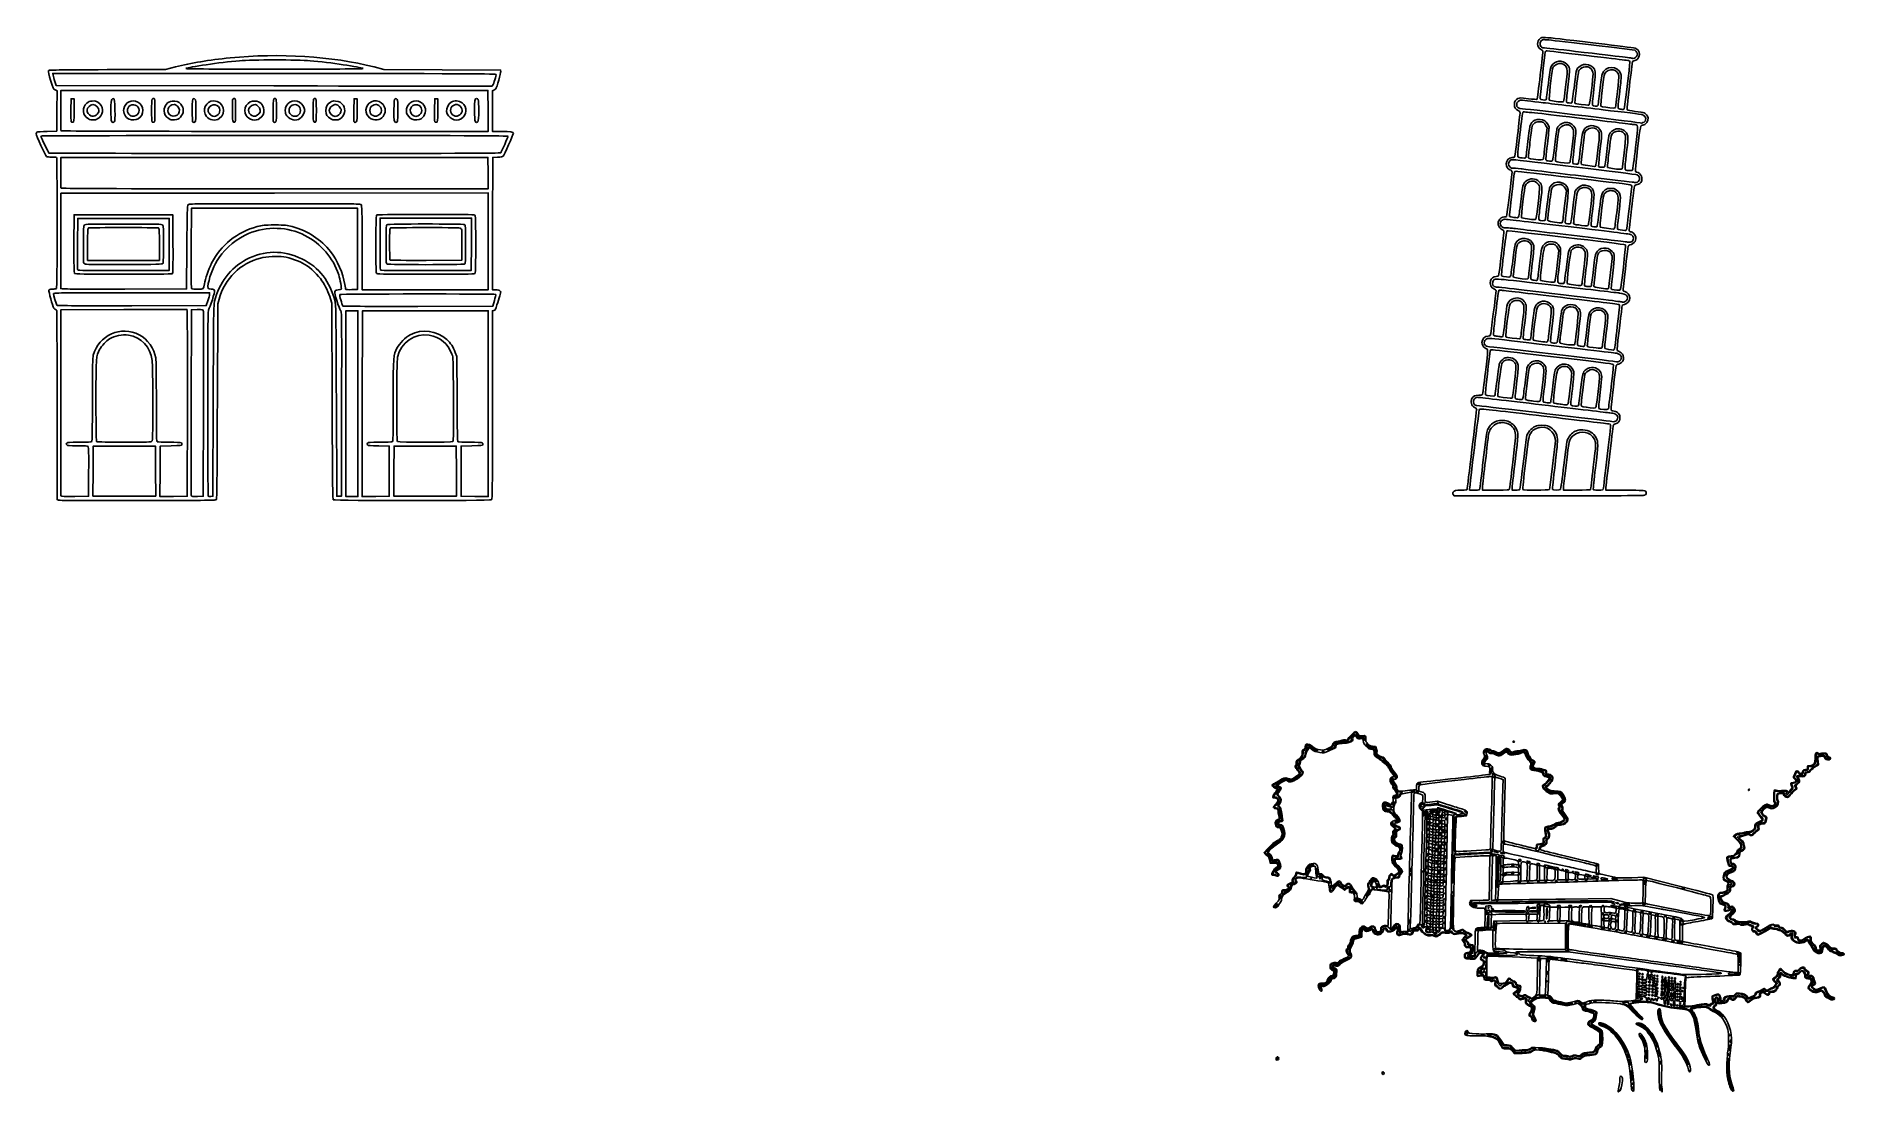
# Model space of a CAD drawing. Extents: x 10 to 184, y 190 to 292.
import ezdxf

# ---------------------------------------------------------------- set-up
doc = ezdxf.new("R2010")
doc.units = 0
doc.layers.add('Layer_1', color=7, linetype='CONTINUOUS')

msp = doc.modelspace()

# ---------------------------------------------------------------- linework, layer by layer
at = {"layer": 'Layer_1', "color": 7}
for points in [[(163.63106, 290.175142), (163.50497, 290.316255), (161.26901, 290.581959)], [(11.756416, 287.894197), (11.721266, 288.080751), (33.000456, 288.06633)], [(23.4965, 288.695459), (22.549768, 288.454312), (16.93867, 288.437961)], [(54.699092, 288.271255), (54.681302, 288.39617), (49.086975, 288.42538), (43.492647, 288.45459), (42.545915, 288.69602)], [(11.946621, 286.494111), (12.137235, 286.414471), (12.122125, 284.479061), (12.107015, 282.543652), (11.188971, 282.514962)], [(32.935294, 286.875666), (12.049963, 286.904356), (11.920763, 287.306001)], [(12.493514, 284.552305), (12.508664, 286.445332), (32.99251, 286.445332), (53.476357, 286.445332), (53.491457, 284.480146), (53.506557, 282.514959), (33.020154, 282.514959)], [(54.763637, 282.514955), (53.906707, 282.514955), (53.906707, 284.467217), (53.906707, 286.41948), (54.038165, 286.46946)], [(13.770977, 284.52318), (13.770977, 285.642045), (13.627532, 285.642045), (13.484087, 285.642045), (13.468407, 284.582402)], [(40.926304, 284.588027), (40.910644, 285.642045), (40.7672, 285.642045), (40.623756, 285.642045), (40.608076, 284.582402)], [(48.65663, 284.523183), (48.65663, 285.642048), (48.513186, 285.642048), (48.369742, 285.642048), (48.354062, 284.582406)], [(154.92242, 281.385403), (155.0912, 282.839027), (154.98262, 283.057289)], [(12.493284, 278.585621), (12.508664, 280.019028), (32.992512, 280.019028), (53.476359, 280.019028), (53.491659, 278.512863), (53.506959, 277.006698), (33.020359, 277.006698)], [(54.217926, 267.30986), (53.906196, 267.30986), (53.920796, 273.664443), (53.935396, 280.019026), (54.403593, 280.035606)], [(163.29667, 278.812919), (163.29707, 278.812916)], [(12.608749, 267.395703), (12.479306, 267.426983), (12.493986, 272.001676), (12.508666, 276.57637), (33.006856, 276.59079), (53.505047, 276.60521), (53.505047, 271.957535), (53.505047, 267.309859), (47.451697, 267.309859), (41.398348, 267.309859), (41.398348, 271.350894)], [(156.77682, 275.367239), (156.944, 276.815177), (156.8501, 277.027376)], [(23.253198, 271.702986), (23.238308, 274.510767), (18.50464, 274.510767), (13.770978, 274.510767), (13.756078, 271.734496)], [(25.002251, 271.30125), (25.017001, 275.141918), (32.992504, 275.141918), (40.968007, 275.141918), (40.968007, 271.240233), (40.968007, 267.338548), (40.41321, 267.322178)], [(43.11968, 271.708822), (43.11968, 274.19519), (47.509679, 274.19519), (51.899677, 274.19519), (51.884727, 271.684914), (51.869777, 269.174639), (47.533336, 269.159939)], [(14.100265, 271.727948), (14.115245, 274.166501), (18.504641, 274.166501), (22.894036, 274.166501), (22.894036, 271.670569), (22.894036, 269.174639), (18.517323, 269.159939)], [(14.660333, 271.669725), (14.660333, 269.898368), (14.789434, 269.807868)], [(21.947303, 271.664431), (21.947303, 270.121371), (18.504638, 270.121371), (15.061975, 270.121371), (15.061975, 271.664431)], [(24.586682, 271.389228), (24.558002, 267.395923), (18.648097, 267.380173)], [(50.967095, 271.641884), (50.951735, 270.150064), (47.533426, 270.135274)], [(156.05221, 269.657447), (156.21832, 271.091624), (156.11127, 271.305138)], [(19.279237, 267.022975), (26.76703, 267.022975), (26.76213, 266.865186)], [(26.604341, 266.248375), (26.451443, 265.789353), (19.297097, 265.774783)], [(27.513067, 256.597432), (27.541887, 265.961486), (27.669008, 266.408102)], [(38.367062, 266.449197), (38.499699, 266.018865), (38.528929, 256.626121)], [(54.086791, 266.273889), (53.92968, 265.731959), (46.749495, 265.717389)], [(12.493928, 256.494163), (12.508668, 265.38771), (18.546514, 265.40231), (24.58436, 265.41691), (24.61557, 265.287547)], [(25.002278, 256.494121), (25.017018, 265.387668), (25.574841, 265.404068)], [(41.412512, 256.363987), (41.427042, 265.272955), (47.466047, 265.287565), (53.505052, 265.302165), (53.505052, 256.37859), (53.505052, 247.455013), (52.199709, 247.470433), (50.894366, 247.485853), (50.894366, 249.895718), (50.894366, 252.305582), (51.926462, 252.334262)], [(53.906698, 256.265492), (53.906698, 265.289197), (54.048506, 265.324787)], [(50.509258, 256.840445), (50.492718, 260.912236), (50.343536, 261.295446)], [(12.135715, 256.200743), (12.135715, 247.166595), (12.264815, 247.112875)], [(24.63108, 256.322015), (24.61537, 247.485846), (23.309403, 247.470426), (22.003435, 247.455006), (22.018405, 249.880293), (22.033365, 252.305581), (23.065462, 252.334261)], [(26.180277, 256.321986), (26.164567, 247.485816), (25.604134, 247.469376)], [(27.114155, 256.637556), (27.082605, 247.48581), (26.879733, 247.46873)], [(39.433344, 256.346778), (39.418814, 247.485812), (39.189304, 247.485812), (38.959793, 247.485812), (38.928743, 256.637558)], [(42.996505, 252.321226), (44.009013, 252.305576), (44.009013, 249.895712), (44.009013, 247.485848), (42.703489, 247.470428), (41.397966, 247.455008), (41.412512, 256.363987)], [(160.97735, 255.870569), (160.97765, 255.870571)], [(15.163031, 249.831653), (15.148041, 247.485828), (13.841311, 247.470398)], [(147.66421, 248.208041), (147.66359, 248.083723), (148.1374, 248.083723)], [(148.88417, 248.245659), (148.88417, 248.083734), (150.16951, 248.083734)], [(151.73218, 248.221504), (151.73218, 248.083733), (152.09117, 248.083733)], [(156.65965, 248.202478), (156.65965, 248.083734), (157.94537, 248.083734)], [(160.72804, 248.234533), (160.72826, 248.091518), (162.57703, 248.076308)], [(155.3048, 247.541228), (146.17411, 247.541228), (146.09661, 247.659452), (146.09639, 247.659475)], [(137.4467, 224.007841), (137.416, 224.235971), (137.16011, 224.220171)], [(137.52968, 224.200411), (137.56838, 224.078481), (137.61538, 224.205451)], [(131.48177, 222.314981), (131.35666, 222.178801), (131.49314, 222.247601)], [(131.75246, 222.428311), (131.75246, 222.427981)], [(131.49759, 220.777321), (131.66644, 220.935051), (131.4979, 221.139511)], [(149.05291, 221.801801), (149.05322, 221.801771)], [(149.78058, 220.978631), (149.78098, 220.978581)], [(179.16918, 220.974071), (179.04918, 221.123491), (178.99028, 220.962361)], [(179.47119, 220.691951), (179.83507, 220.691951), (179.83507, 220.855731)], [(181.08678, 222.081941), (181.12318, 221.712251), (180.75992, 221.477331)], [(142.28805, 219.303751), (142.57466, 219.302821), (142.57466, 219.569261)], [(142.32508, 219.114881), (142.32511, 219.114501)], [(142.75818, 219.166501), (142.75787, 219.166501)], [(142.79401, 219.466231), (142.79401, 219.194291), (143.02603, 219.127991)], [(150.8531, 219.586011), (150.886, 220.282311), (150.67826, 220.369111)], [(178.06076, 219.028151), (178.06076, 219.193111), (177.49125, 219.178311), (176.92173, 219.163511), (176.90383, 218.699471)], [(129.45723, 217.982831), (129.31931, 217.806611), (129.43118, 217.716011)], [(139.84475, 218.030391), (140.05676, 217.908371), (140.20095, 218.043841)], [(140.65366, 218.645541), (140.65387, 218.645581)], [(143.13127, 216.015601), (143.14287, 217.291431), (142.99969, 217.395721)], [(143.78903, 217.435801), (143.20262, 217.376201), (143.22862, 217.041571)], [(143.23067, 217.552891), (143.33985, 217.662071), (143.21702, 217.662911)], [(145.01851, 217.825721), (144.43156, 218.007781), (143.76287, 217.903411)], [(144.10216, 218.161241), (144.5765, 218.224341), (145.33669, 217.975511)], [(144.50242, 217.392301), (144.62204, 217.396301), (144.49873, 217.445801)], [(144.68995, 218.076911), (144.68989, 218.077211)], [(146.43226, 216.921031), (146.15148, 216.956031), (146.13768, 216.530801)], [(147.40052, 216.995821), (147.34892, 216.815101), (146.87541, 216.767801), (146.40189, 216.720501), (146.37209, 216.494861)], [(156.37389, 218.165981), (156.6018, 218.398441), (156.43687, 218.644111)], [(156.67486, 218.069711), (156.47304, 217.884811), (156.56064, 217.701191)], [(143.66669, 216.834201), (143.66669, 216.456181), (143.79262, 216.551181)], [(143.79889, 216.149341), (143.66746, 216.247441), (143.66746, 216.074431)], [(144.4378, 216.476741), (144.43804, 216.476681)], [(128.06144, 213.152401), (127.93333, 213.292551), (128.25251, 213.640751)], [(128.33986, 213.618831), (128.05222, 213.301821), (128.19627, 213.147761)], [(144.34347, 214.697611), (144.46891, 214.792211), (144.35478, 214.885941)], [(144.93263, 214.080121), (145.0507, 214.162821), (144.92386, 214.265521)], [(144.94382, 214.707631), (144.94425, 214.706991)], [(149.91245, 215.009821), (149.87615, 213.586651), (150.17023, 213.500251)], [(154.06779, 213.892501), (154.06737, 213.892421)], [(154.34227, 213.634951), (154.3423, 213.635191)], [(154.39492, 214.138511), (154.72248, 214.195611), (154.70608, 214.419111)], [(173.33161, 214.472821), (172.96252, 214.820751), (173.08916, 214.955561)], [(128.8328, 212.283531), (128.51814, 212.283531), (128.48624, 212.518841)], [(132.89402, 211.505871), (132.83532, 211.983561), (132.66607, 211.983561)], [(140.44126, 212.926251), (140.29964, 212.963451), (140.30764, 212.616291), (140.31564, 212.269131), (140.65399, 211.947171)], [(143.66345, 211.816521), (143.66391, 211.816571)], [(144.58185, 212.388831), (144.45902, 212.349831), (144.58185, 212.294931)], [(144.82963, 211.840751), (144.73963, 211.960091), (144.62609, 211.848991)], [(144.86518, 212.824931), (144.86443, 212.825011)], [(147.20652, 212.891421), (146.26087, 212.829421), (146.22287, 212.181651)], [(149.57044, 210.891401), (149.59104, 212.993221), (148.8716, 212.973321)], [(150.21141, 211.886391), (150.21841, 212.963561), (150.07793, 212.998861)], [(150.87368, 213.187431), (151.01016, 213.188431), (150.87643, 213.262631)], [(151.77491, 212.174531), (151.77446, 212.174041)], [(154.14925, 211.382221), (154.14925, 212.084831), (153.84171, 212.174231)], [(154.36203, 212.113811), (154.36234, 212.113841)], [(154.57189, 212.011791), (154.36759, 212.050091), (154.36759, 211.334301), (154.36759, 210.618521), (154.61326, 210.618521), (154.85892, 210.618521), (154.85896, 211.270431)], [(156.08594, 211.697421), (156.21375, 211.792721), (156.0959, 211.827341)], [(159.79883, 212.238231), (160.0172, 212.174331), (160.033, 211.726931)], [(159.89151, 212.104541), (159.89152, 212.104741)], [(129.28121, 211.162041), (129.28076, 211.162411)], [(132.51565, 210.815151), (132.51568, 210.815451)], [(132.99322, 210.932651), (132.99312, 210.932651)], [(134.32988, 210.441591), (134.32941, 210.441521)], [(138.72637, 210.017251), (138.72598, 210.017141)], [(140.43541, 210.812921), (140.23905, 210.730921), (140.20515, 210.115201)], [(141.10989, 211.669641), (141.22247, 211.487481), (141.08013, 211.282091)], [(143.15848, 211.502401), (143.15878, 211.502461)], [(143.99303, 210.628821), (143.87376, 210.584721), (144.00708, 210.497321)], [(144.27755, 211.674061), (144.27753, 211.674441)], [(144.7887, 210.612791), (144.78866, 210.612921)], [(144.83248, 211.169201), (144.83263, 211.168961)], [(145.29055, 210.597111), (145.29055, 210.597211)], [(149.8024, 210.818311), (149.7641, 208.699201), (149.95029, 208.717001), (150.13649, 208.734801), (150.17051, 209.771961)], [(150.62246, 210.259801), (150.45314, 210.234001), (150.41774, 209.735231)], [(150.86013, 210.644161), (150.88893, 210.493571), (151.57592, 210.530271)], [(150.87365, 210.397421), (150.87368, 210.397321)], [(150.87369, 211.568581), (150.87369, 211.324261), (151.1603, 211.367061)], [(151.01016, 211.188751), (151.22854, 211.265751), (150.99652, 211.263751)], [(151.01016, 211.188951), (151.01016, 211.188751)], [(152.33755, 210.897691), (152.32035, 211.137131), (151.87509, 211.152931)], [(151.8973, 211.400791), (152.34769, 211.390791), (152.34769, 211.606411)], [(151.89731, 211.400361), (151.8973, 211.400791)], [(151.89794, 211.311291), (151.89794, 211.311391)], [(152.30855, 210.612671), (152.30905, 210.612611)], [(152.56603, 210.452041), (152.56606, 210.451941)], [(152.56681, 211.366371), (152.56606, 210.558271), (152.85267, 210.574771), (153.13929, 210.591271), (153.18193, 211.406511)], [(156.29203, 211.628321), (156.1146, 211.664421), (156.1146, 211.168751), (156.1146, 210.673071), (156.49675, 210.673071), (156.8789, 210.673071), (156.8789, 211.080481)], [(156.64581, 211.688741), (156.64574, 211.689041)], [(156.8789, 211.080481), (156.8789, 211.487821), (156.67418, 211.540021)], [(157.06999, 210.563821), (157.06998, 210.564011)], [(157.62848, 211.470311), (157.62842, 211.470611)], [(159.16262, 211.059961), (159.30828, 211.063961), (159.14451, 211.138961)], [(159.16262, 211.059471), (159.16262, 211.059961)], [(159.71771, 211.021841), (159.52664, 211.052341), (159.68197, 210.967441)], [(163.21088, 210.881391), (164.38462, 210.928691), (167.6329, 210.108671)], [(164.42195, 210.417821), (164.43095, 210.209511), (164.45235, 210.413411)], [(129.85526, 209.414831), (129.85542, 209.414941)], [(135.43224, 209.963021), (135.71355, 209.780741), (135.81431, 209.905181)], [(135.82988, 209.796681), (135.70006, 209.674711), (135.51084, 209.819041)], [(137.38924, 208.543681), (137.38924, 208.543581)], [(137.93568, 209.253321), (137.93517, 209.253451)], [(139.75546, 209.774431), (139.75554, 209.774311)], [(144.18583, 208.925631), (144.18619, 208.925611)], [(144.23121, 209.933981), (144.23151, 209.933941)], [(145.9973, 207.603551), (146.0023, 209.227061), (145.9525, 207.616571), (145.9027, 206.006081), (145.73963, 205.855951)], [(147.69665, 208.568941), (147.75985, 208.707621), (148.63128, 208.707621)], [(150.38234, 208.999181), (150.38234, 208.761891), (151.40595, 208.761031)], [(155.43219, 208.475631), (155.43219, 208.475751)], [(156.8243, 208.819231), (161.21903, 208.878231), (162.03792, 208.661921)], [(164.53497, 209.503751), (164.50607, 208.438071), (164.64945, 208.383571)], [(141.48372, 205.729011), (141.72939, 205.736011), (141.79299, 208.108981)], [(142.00206, 206.967001), (141.97086, 205.963751), (142.09584, 206.000051)], [(145.22715, 207.166041), (145.22725, 207.166041)], [(148.74844, 206.087161), (149.12669, 206.087161), (149.13269, 206.592141)], [(149.42591, 208.167871), (149.20859, 208.132571), (149.22749, 207.751361)], [(150.164, 207.349271), (149.75456, 207.315471), (149.73906, 206.696951)], [(149.84632, 207.820971), (149.96485, 207.851971), (149.84225, 207.897271)], [(149.94562, 206.415131), (149.97292, 206.714921), (151.52882, 206.742221), (153.08471, 206.769521), (153.10171, 207.037201)], [(152.98852, 207.595931), (152.98854, 207.595431)], [(153.28944, 207.569561), (153.28939, 207.569411)], [(153.62703, 207.387541), (153.35768, 207.370441), (153.34128, 207.054081), (153.32488, 206.737731), (153.72347, 206.753831), (154.12207, 206.769931), (154.13842, 207.054831)], [(153.67581, 208.011491), (153.41225, 207.956691), (153.73708, 207.950691)], [(156.85162, 205.240971), (156.85162, 206.496601), (153.57921, 206.510701)], [(154.00063, 208.005491), (154.00063, 208.004491)], [(154.07422, 207.616231), (154.07419, 207.615731)], [(154.31258, 207.755861), (154.31303, 207.755861)], [(154.3852, 207.461981), (154.3508, 206.742661), (154.54927, 206.742661)], [(155.31441, 207.190491), (155.27911, 206.737541), (155.6832, 206.753741), (156.08728, 206.769941), (156.1027, 207.411421)], [(156.1027, 207.411421), (156.1181, 208.052891), (155.73422, 208.052891), (155.35034, 208.052891), (155.35001, 207.848171)], [(156.30188, 206.627451), (156.30187, 206.627261)], [(157.42473, 208.107031), (157.42483, 208.107031)], [(158.17703, 207.322121), (158.19223, 208.038081), (158.01327, 208.066181)], [(158.02538, 206.596791), (158.16186, 206.605791), (158.17703, 207.322121)], [(158.40749, 207.255561), (158.40749, 206.526291), (158.55762, 206.493191)], [(159.105, 207.247571), (159.0899, 208.080111), (158.82635, 208.096911)], [(158.96849, 206.419391), (159.12004, 206.415391), (159.10494, 207.247931), (159.105, 207.247571)], [(159.34772, 206.824081), (159.36292, 206.332741), (159.69047, 206.270441)], [(160.30591, 207.137991), (160.29101, 208.079711), (159.85426, 208.079711), (159.41752, 208.079711), (159.37502, 207.697561)], [(160.16945, 206.202241), (160.32087, 206.196241), (160.30591, 207.137991)], [(161.01694, 206.405341), (161.03314, 206.742221), (160.78214, 206.742221), (160.53115, 206.742221), (160.54755, 206.428631)], [(160.85627, 208.101831), (160.60269, 208.106831), (160.57819, 207.874811)], [(161.21598, 206.776281), (161.21598, 206.775981)], [(161.71037, 207.724961), (161.71037, 207.970631), (161.41011, 208.033631)], [(161.71034, 207.724671), (161.71037, 207.724961)], [(162.5495, 207.213181), (162.5565, 207.820521), (162.3859, 207.854621)], [(162.74868, 206.700811), (162.71378, 205.758551), (162.83992, 205.707951)], [(163.32087, 206.912651), (163.32087, 207.668281), (163.17074, 207.701681)], [(164.07193, 207.040611), (164.05793, 207.530031), (163.85023, 207.579031)], [(164.49252, 207.452001), (164.32022, 207.452001), (164.28482, 206.837831)], [(164.32838, 207.556851), (164.3284, 207.557251)], [(165.09158, 207.457811), (165.0916, 207.457711)], [(165.49429, 206.574651), (165.47729, 207.253221), (165.31482, 207.296621)], [(165.97357, 207.164961), (165.72315, 207.193161), (165.72315, 206.179881)], [(166.72954, 207.023641), (166.56915, 207.042541), (166.53525, 206.114461)], [(167.33373, 206.961271), (167.3337, 206.961071)], [(167.8248, 205.839431), (167.8248, 206.820051), (167.6171, 206.869151)], [(172.1382, 207.964981), (172.2201, 208.160971), (172.03755, 208.237271)], [(173.52956, 206.525281), (173.52967, 206.525101)], [(136.87428, 205.149361), (137.25276, 205.247361), (137.23436, 205.505811)], [(137.32294, 205.530511), (137.30664, 205.186551), (137.06097, 205.116351)], [(140.71275, 205.971551), (140.65085, 206.149131), (140.55475, 205.991031)], [(141.48369, 205.729291), (141.48372, 205.729011)], [(142.96449, 205.818001), (142.89039, 205.985431), (142.7812, 205.868231)], [(143.59945, 206.035491), (143.74958, 206.037491), (143.59986, 206.118691)], [(143.84943, 205.728631), (143.84943, 205.728331)], [(145.7193, 205.928991), (145.71971, 205.928981)], [(147.0792, 205.760561), (146.95772, 205.874691), (146.76212, 205.759291)], [(148.43201, 204.838771), (148.40051, 203.907891), (148.53159, 203.915891)], [(149.89103, 204.864921), (149.89103, 205.877151), (149.19497, 205.838651)], [(155.92354, 203.980211), (156.85162, 203.985211), (156.85162, 205.240851), (156.85162, 205.240971)], [(157.343, 206.428281), (157.17922, 206.441981), (157.14402, 205.950641)], [(164.63112, 205.393351), (164.7676, 205.404751), (164.81534, 206.355881)], [(165.03112, 206.291941), (164.99632, 205.330381), (165.18221, 205.276981)], [(166.28984, 205.199951), (166.28966, 205.199991)], [(167.30613, 204.778331), (167.30616, 204.778631)], [(167.66103, 204.842751), (167.82481, 204.858751), (167.8248, 205.839431)], [(175.21975, 205.872201), (175.04208, 206.038171), (175.19937, 206.202351)], [(175.27438, 206.168151), (175.15363, 206.039621), (175.31019, 205.904941)], [(178.30748, 205.675681), (178.10328, 205.578781), (177.89321, 205.806281)], [(136.16423, 203.623921), (136.16423, 203.624071)], [(147.8129, 203.509101), (147.62571, 203.351531), (147.87138, 203.368231), (148.11705, 203.384931), (148.15102, 203.958041)], [(147.96893, 204.092201), (147.95283, 204.368291), (147.72081, 204.385091)], [(150.43694, 203.685241), (150.43696, 203.685071)], [(154.1606, 201.692451), (154.1765, 203.166461), (153.57598, 203.203261)], [(160.64583, 203.280491), (157.12459, 203.750051), (154.50413, 203.769851)], [(155.00079, 201.733401), (155.03599, 203.139171), (154.76217, 203.139171)], [(155.21207, 202.996791), (155.24717, 203.154751), (155.71841, 203.118551)], [(168.04201, 204.723741), (168.042, 204.723631)], [(173.41014, 203.685081), (173.28709, 203.685081), (173.40842, 203.600081)], [(173.5406, 203.122391), (173.5515, 202.729691), (173.5705, 203.134031)], [(173.5615, 203.611711), (173.56133, 203.611681)], [(181.41075, 204.517381), (181.60015, 204.666371), (181.85054, 204.555611)], [(183.13745, 203.399191), (183.13802, 203.399461)], [(183.43838, 203.522901), (183.43828, 203.522491)], [(134.72933, 201.774741), (134.71723, 201.583671), (134.80093, 201.768741)], [(134.83133, 202.007081), (134.83126, 202.006641)], [(149.03018, 201.901471), (149.02981, 201.901471)], [(149.48151, 201.255261), (149.26314, 201.256261), (149.20644, 201.611121)], [(149.29889, 202.327511), (149.29689, 201.352141), (149.63257, 201.321741)], [(168.63416, 201.303621), (168.40718, 201.272121), (168.37488, 200.663391)], [(171.34557, 201.647341), (171.34557, 201.647201)], [(173.21593, 201.779981), (173.42066, 201.773981), (173.42057, 202.644111)], [(173.56675, 202.548751), (173.56705, 202.548811)], [(178.97746, 201.405771), (178.96056, 201.201051), (178.6603, 201.217751)], [(178.66996, 201.283601), (178.93104, 201.283601), (178.91904, 201.488321)], [(179.67729, 201.822221), (179.54789, 201.943801), (179.38124, 201.777151)], [(180.61926, 200.603331), (180.77557, 200.734851), (180.66903, 201.063841), (180.56249, 201.392831), (180.31993, 201.392831)], [(151.96479, 199.603301), (151.8395, 199.772761), (151.97069, 199.870061)], [(152.48204, 200.226551), (152.51884, 200.452261), (152.31039, 200.501361)], [(154.3887, 201.285001), (154.3504, 199.590601), (154.62637, 199.590601), (154.90234, 199.590601), (154.93399, 199.959131)], [(155.11423, 200.965621), (155.11453, 200.965691)], [(155.21611, 201.148981), (155.17601, 199.588611), (155.3398, 199.531511)], [(163.90124, 200.157781), (163.75764, 200.193781), (163.75764, 199.722021)], [(163.83914, 199.864621), (163.83916, 199.864421)], [(163.89622, 201.115871), (163.89632, 201.115871)], [(164.16468, 201.068471), (164.16471, 201.068671)], [(164.90946, 199.661861), (164.90956, 199.661861)], [(164.95852, 199.909911), (164.95849, 199.909511)], [(164.97407, 200.907541), (164.97422, 200.907471)], [(164.98604, 200.192191), (164.98602, 200.191991)], [(165.30953, 200.130981), (165.30952, 200.130791)], [(165.31113, 201.177671), (165.31116, 201.177871)], [(166.02519, 199.588201), (166.02489, 199.588201)], [(166.98817, 200.713231), (166.98813, 200.713131)], [(167.00866, 200.951091), (167.00866, 200.951191)], [(167.53948, 199.984931), (167.39029, 200.000631), (167.38935, 199.563881)], [(167.55012, 199.703001), (167.55002, 199.703001)], [(167.76645, 199.979151), (167.76675, 199.978661)], [(167.80318, 199.665761), (167.80333, 199.665801)], [(175.67143, 199.890451), (175.87191, 199.998681), (176.02762, 199.849511)], [(175.72861, 200.135381), (175.93603, 200.259741), (176.06095, 200.142391)], [(176.96906, 200.560281), (177.0866, 200.759491), (176.91757, 200.898441)], [(180.51428, 201.028861), (180.59298, 200.801331), (180.39149, 200.578311)], [(181.10875, 200.112471), (180.85375, 200.016471), (180.65836, 200.172371)], [(181.55846, 199.867181), (181.39943, 200.026211), (181.16491, 199.921221)], [(153.61975, 198.704781), (153.41786, 198.866741), (153.63339, 199.064791)], [(153.80057, 199.087241), (153.55759, 198.883521), (153.75019, 198.690921)], [(157.31661, 198.739991), (157.50665, 198.822691), (157.17496, 198.790391)], [(158.23554, 198.676251), (158.03634, 198.837041), (157.59552, 198.722771)], [(159.5639, 197.647751), (159.5812, 197.854271), (159.26866, 197.952071)], [(159.32076, 198.968241), (159.3207, 198.968541)], [(165.55917, 199.151281), (165.55901, 199.151141)], [(166.31148, 199.004231), (166.31108, 199.004231)], [(166.64715, 198.671711), (166.64745, 198.672121)], [(167.22215, 198.781151), (167.22157, 198.781161)], [(168.22351, 198.835521), (168.24011, 199.035171), (168.03541, 198.988971)], [(168.32888, 199.303981), (168.31518, 198.553301), (168.64274, 198.554181)], [(171.53695, 199.093181), (171.53695, 198.854191), (171.83721, 198.873691)], [(153.94218, 197.162861), (153.94173, 197.163141)], [(159.97511, 194.81326), (160.15044, 194.92352), (160.15244, 195.47923), (160.15444, 196.03494), (159.9043, 196.20376)], [(160.32568, 195.44504), (160.31538, 196.12445), (160.1461, 196.27063)], [(169.52122, 196.34406), (169.52107, 196.34449)], [(171.74639, 197.725961), (171.97372, 197.551361), (171.78772, 197.750181)], [(150.65863, 194.91601), (150.81858, 194.58097), (151.20912, 194.55887)], [(151.25336, 194.73241), (150.93336, 194.73241), (150.68879, 195.10092)], [(150.74163, 195.16282), (150.93497, 194.8562), (151.26644, 194.8261)], [(152.70005, 194.26453), (152.04723, 194.22913), (151.81029, 194.48077)], [(151.85005, 194.55255), (152.10219, 194.30905), (152.71193, 194.34325)], [(153.84315, 194.41625), (154.00129, 194.49815), (153.85509, 194.53485)], [(152.70801, 194.00853), (152.00383, 193.97893), (151.78518, 194.21918)], [(157.57321, 193.5531), (157.57321, 193.55329)], [(165.9799, 193.21681), (165.98, 193.21681)], [(166.09061, 190.41956), (166.09074, 190.41957)], [(172.79291, 190.4904), (172.79458, 190.491)]]:
    msp.add_lwpolyline(points, dxfattribs=at)
for points in [[(24.478005, 288.539593)], [(163.48053, 289.543084)], [(32.935293, 286.875672)], [(156.68154, 285.377937)], [(159.1386, 285.076331)], [(161.64858, 284.813581)], [(162.48058, 284.667185)], [(13.770985, 284.523174)], [(15.371133, 284.003465)], [(16.157332, 283.809623)], [(17.638289, 283.454862)], [(19.221859, 284.003641)], [(19.9164, 283.714194)], [(21.516973, 284.522392)], [(23.05945, 284.03794)], [(23.959826, 283.875655)], [(25.378476, 283.444473)], [(26.93917, 284.022423)], [(27.68783, 283.734431)], [(29.262959, 284.523182)], [(30.805447, 284.03794)], [(31.565808, 283.73325)], [(33.124493, 283.444493)], [(34.672254, 284.036007)], [(35.436925, 283.734698)], [(37.008961, 284.523182)], [(38.609109, 284.0056)], [(39.300737, 283.717173)], [(40.876265, 283.454793)], [(42.45001, 284.033059)], [(43.163239, 283.719582)], [(44.781605, 283.486609)], [(46.361519, 284.0036)], [(47.059409, 283.725668)], [(48.65664, 284.523177)], [(50.196001, 284.03311)], [(50.909226, 283.71958)], [(52.518187, 283.444482)], [(164.29425, 283.349783)], [(12.506064, 282.587119)], [(11.354251, 280.435898)], [(154.73168, 279.852673)], [(157.29117, 279.558829)], [(159.75925, 279.190563)], [(162.29094, 278.919508)], [(163.84641, 277.692906)], [(12.50584, 277.079448)], [(154.02577, 274.088829)], [(156.56782, 273.817588)], [(159.05293, 273.546342)], [(161.56609, 273.175733)], [(162.70463, 273.049079)], [(163.25081, 271.954067)], [(14.112948, 269.217319)], [(22.292801, 269.834474)], [(43.158285, 269.183849)], [(44.076419, 270.159184)], [(51.213714, 269.779159)], [(23.195822, 268.849324)], [(39.831237, 267.350858)], [(52.240675, 268.912671)], [(153.28912, 268.438001)], [(155.8444, 268.121556)], [(158.42005, 267.805107)], [(160.98075, 267.438305)], [(162.11818, 267.307835)], [(12.107288, 265.817593)], [(39.543897, 265.746069)], [(162.67565, 266.253306)], [(39.84915, 256.379407), (39.84915, 265.301642), (40.422927, 265.301642), (40.996704, 265.301642), (40.996704, 256.379407), (40.996704, 247.457171), (40.422927, 247.457171), (39.84915, 247.457171)], [(152.54321, 262.696761)], [(155.16527, 262.380323)], [(157.76549, 262.154288)], [(160.36478, 261.792634)], [(161.5481, 261.600513)], [(162.08103, 260.49696)], [(151.75893, 256.950965)], [(154.44183, 256.684284)], [(157.11009, 256.367838)], [(159.77787, 256.051401)], [(161.75197, 254.745854)], [(15.592089, 249.910071), (15.607059, 252.305591), (18.590701, 252.305591), (21.574343, 252.305591), (21.589313, 249.910071), (21.604283, 247.514551), (18.590695, 247.514551), (15.577106, 247.514551)], [(15.936981, 252.71655)], [(44.453082, 249.910071), (44.468052, 252.305591), (47.451694, 252.305591), (50.435335, 252.305591), (50.450305, 249.910071), (50.465275, 247.514551), (47.451697, 247.514551), (44.438108, 247.514551)], [(44.795118, 252.747401)], [(148.63462, 248.185438)], [(151.4788, 248.162844)], [(12.506887, 247.527778)], [(25.015621, 247.526756)], [(26.635877, 247.49264)], [(27.409684, 247.158805)], [(155.3304, 248.135875)], [(159.25344, 248.119894)], [(151.8017, 223.940231)], [(133.69157, 222.993381)], [(134.42751, 223.263581)], [(140.64979, 220.537711)], [(149.61808, 221.647341)], [(149.79268, 221.385321)], [(150.00569, 220.791521)], [(142.93285, 219.945931)], [(174.40316, 219.296611)], [(140.14766, 217.500701)], [(143.23062, 217.552861)], [(144.09528, 216.958521)], [(144.15875, 217.278211)], [(144.67738, 217.225311)], [(145.51423, 217.011831)], [(145.57823, 217.313481)], [(146.94908, 217.205311)], [(147.30008, 217.221311)], [(140.87369, 216.394911)], [(143.83123, 215.477251)], [(143.86709, 216.030271)], [(144.10524, 215.231091)], [(144.15871, 216.296871)], [(144.15876, 215.662371)], [(144.4448, 215.293171)], [(144.70257, 216.129151)], [(144.70468, 215.641811)], [(144.74943, 216.774491)], [(145.27791, 216.215001)], [(145.27791, 215.641821)], [(145.29536, 216.775041)], [(145.44464, 215.864991)], [(145.469, 216.515181)], [(141.1244, 213.827981)], [(143.75257, 214.281951)], [(143.77036, 213.671121)], [(143.78298, 214.970611)], [(144.10416, 214.550001)], [(144.10416, 213.948021)], [(144.38434, 214.241301)], [(144.65012, 213.870821)], [(144.67739, 214.467661)], [(144.70467, 215.062761)], [(145.24042, 213.853521)], [(145.25064, 214.471661)], [(145.27777, 214.986221)], [(145.35977, 213.546171)], [(145.40541, 214.212071)], [(145.41437, 214.768301)], [(148.31227, 213.478431)], [(149.89104, 213.451041)], [(150.69307, 213.730651)], [(150.96113, 214.303871)], [(142.01415, 211.750791)], [(143.69472, 212.529661)], [(143.71254, 213.114161)], [(144.04064, 212.067121)], [(144.04957, 212.718081)], [(144.10416, 213.265911)], [(144.25272, 213.004991)], [(144.26795, 212.444741)], [(144.62264, 211.983221)], [(144.64135, 212.604941)], [(144.65009, 213.212011)], [(144.85229, 212.426191)], [(145.16726, 212.508641)], [(145.18583, 212.024621)], [(145.24042, 213.225611)], [(145.35977, 212.886401)], [(145.35978, 211.741151)], [(145.3598, 212.317161)], [(146.13132, 211.820021)], [(147.51622, 213.127481)], [(150.28045, 213.382951)], [(150.92204, 211.924191)], [(150.94854, 212.973111)], [(151.89722, 212.075941)], [(152.51149, 211.983731)], [(152.58953, 212.590361)], [(153.43396, 212.331951)], [(133.40396, 210.862751)], [(142.01287, 211.259191)], [(143.59723, 211.367491)], [(143.63031, 210.168761)], [(143.64338, 210.623891)], [(143.99489, 210.891731)], [(143.99493, 210.292641)], [(144.01767, 211.363501)], [(144.21336, 211.188971)], [(144.54091, 210.264081)], [(144.58548, 210.823261)], [(144.5955, 211.410391)], [(144.76046, 210.069921)], [(145.13141, 210.250441)], [(145.14586, 210.673161)], [(145.18583, 211.424091)], [(145.30516, 211.111991)], [(145.30521, 209.991181)], [(150.45208, 210.316831)], [(150.64275, 211.697421)], [(152.48227, 211.331601)], [(153.37242, 210.519941)], [(154.102, 210.650401)], [(154.35398, 210.522941)], [(155.07735, 210.560631)], [(155.78505, 210.670771)], [(156.04954, 210.568011)], [(157.09728, 211.602551)], [(157.72055, 210.706311)], [(158.0117, 210.632231)], [(158.08816, 211.392901)], [(158.70776, 210.918491)], [(158.95342, 210.669911)], [(159.60582, 210.775471)], [(159.81608, 211.673891)], [(159.96191, 210.730131)], [(159.98032, 211.253001)], [(160.9188, 210.725111)], [(161.78323, 210.721171)], [(164.58212, 210.693241)], [(129.54395, 209.195041)], [(136.60209, 209.546331)], [(139.9551, 209.853751)], [(140.11887, 209.665861)], [(143.59805, 208.451451)], [(143.60336, 209.073591)], [(143.63057, 209.507731)], [(143.94038, 209.203401)], [(143.94041, 208.626711)], [(143.98729, 209.718201)], [(144.16101, 208.246121)], [(144.53105, 208.584561)], [(144.54091, 209.690011)], [(144.54091, 209.116951)], [(144.72442, 208.388191)], [(144.73642, 208.917431)], [(144.73761, 209.278651)], [(145.13177, 209.106951)], [(145.14143, 209.662911)], [(145.14143, 208.570881)], [(145.25061, 208.816581)], [(145.25061, 208.298051)], [(145.25472, 209.377671)], [(146.02583, 209.537381)], [(150.35505, 208.707391)], [(161.5466, 208.379851)], [(161.92877, 208.434451)], [(162.66575, 208.274421)], [(164.26753, 208.513261)], [(164.46542, 208.383441)], [(168.23422, 209.853751)], [(129.20277, 208.220761)], [(141.905, 206.782781)], [(143.55347, 207.266631)], [(143.57598, 206.614731)], [(143.61283, 207.827431)], [(143.8858, 206.876491)], [(143.88583, 207.450151)], [(143.91305, 208.055391)], [(144.12245, 206.619361)], [(144.14005, 207.821661)], [(144.27224, 207.073351)], [(144.40003, 206.666541)], [(144.48631, 207.424771)], [(144.51361, 208.025211)], [(144.69805, 207.809591)], [(144.71182, 207.177051)], [(145.07683, 206.810921)], [(145.08667, 207.315011)], [(145.11413, 208.025191)], [(145.25061, 207.697631)], [(145.25063, 206.556001)], [(148.3625, 208.155611)], [(149.36025, 207.567801)], [(149.42697, 207.997941)], [(149.50885, 206.745441)], [(149.74273, 207.535771)], [(153.27576, 206.657521)], [(153.32636, 207.801891)], [(154.31305, 206.684821)], [(154.77827, 206.865501)], [(154.96814, 206.657521)], [(155.12557, 207.738631)], [(155.14663, 208.098981)], [(155.24113, 206.688021)], [(157.19458, 207.413421), (157.20998, 208.057221), (156.78514, 208.041221), (156.36029, 208.025221), (156.34489, 207.381421), (156.32949, 206.737631), (156.75433, 206.753631), (157.17918, 206.769631)], [(156.38584, 208.175231)], [(158.39502, 208.151211)], [(159.35534, 208.134151)], [(160.5306, 206.817051)], [(160.53658, 208.164631)], [(160.53662, 207.424711)], [(161.00068, 207.151741)], [(161.21904, 207.397411)], [(161.6831, 207.063501)], [(161.84684, 206.742641)], [(161.84687, 207.326411)], [(162.26654, 207.967351)], [(162.85007, 207.899631)], [(163.59383, 207.731601)], [(165.71585, 207.252301)], [(166.51457, 207.179001)], [(168.11177, 206.622411)], [(169.23906, 206.851981)], [(170.76697, 207.320101)], [(170.84803, 207.010021)], [(142.39522, 206.068251)], [(143.30678, 206.373731)], [(143.88581, 206.309831)], [(144.14099, 205.929751)], [(144.41834, 205.800551)], [(144.45904, 206.250921)], [(144.61946, 205.710291)], [(144.70466, 206.468451)], [(145.08686, 206.250871)], [(148.97505, 205.923381)], [(149.72724, 205.966711)], [(149.94562, 206.415161)], [(150.16313, 206.370591)], [(159.34991, 206.279631)], [(160.52528, 206.067271)], [(161.01692, 206.405341)], [(161.19176, 205.922981)], [(161.67243, 206.272801)], [(161.84687, 205.811011)], [(162.50845, 206.196831)], [(162.68546, 205.677711)], [(163.2862, 205.903671)], [(163.44993, 205.568271)], [(164.04462, 206.037011)], [(164.19486, 205.404151)], [(164.92676, 205.267391)], [(165.4763, 205.554961)], [(165.6575, 205.156281)], [(166.48815, 204.993641)], [(167.08799, 205.391111)], [(149.01742, 203.217891)], [(154.3902, 203.098171)], [(157.12401, 203.924501)], [(155.11647, 201.869131)], [(155.21199, 202.996861)], [(156.87892, 203.029961)], [(163.92128, 201.665211)], [(163.92128, 201.392241)], [(164.19425, 201.637911)], [(164.19425, 201.364941)], [(164.74018, 201.828991)], [(165.32399, 201.427101)], [(165.61366, 201.446841)], [(166.105, 201.364941)], [(173.55307, 201.666601)], [(133.3407, 200.324541)], [(163.90163, 200.775431)], [(164.09871, 199.877721)], [(165.01309, 200.515991)], [(165.28605, 199.591061)], [(165.28607, 199.860821)], [(165.58697, 200.845841)], [(165.61366, 201.173871)], [(166.05044, 200.250811)], [(166.07224, 200.486471)], [(166.09032, 200.775641)], [(166.73282, 201.228471)], [(166.94821, 200.087221)], [(166.95499, 200.403861)], [(167.03308, 201.258971)], [(167.30604, 201.201171)], [(167.52442, 200.355471)], [(167.56229, 200.608641)], [(167.8198, 200.266851)], [(167.82468, 200.573771)], [(167.85197, 200.904491)], [(168.07034, 200.300871)], [(153.84636, 199.440481)], [(157.42465, 198.939641)], [(159.7585, 199.027741)], [(163.49356, 198.102341)], [(166.02025, 199.268331)], [(166.9239, 198.694921)], [(166.97288, 199.436401)], [(167.46976, 198.608521)], [(167.49939, 199.095941)], [(167.52442, 199.454601)], [(167.79732, 198.830021)], [(147.45559, 195.81478)], [(162.58742, 194.54502)], [(164.46566, 195.11983)], [(165.39459, 195.34417)], [(165.61842, 194.79273)], [(169.58212, 195.70036)], [(172.63765, 195.83799)], [(172.65231, 194.64596)], [(172.69461, 195.29198)], [(129.10108, 193.5179)], [(129.25484, 193.53199)], [(153.09078, 194.12725)], [(162.88419, 193.80432)], [(163.04797, 193.2038)], [(164.48353, 193.68213)], [(164.61678, 194.22806)], [(165.80486, 194.18647)], [(165.86836, 193.87265)], [(168.51381, 193.32303)], [(170.18099, 193.94887)], [(172.52843, 193.98183)], [(139.26358, 192.089)], [(163.23933, 191.99117)], [(163.30413, 191.16916)], [(168.67208, 192.45028)], [(172.78757, 190.90207)], [(161.90421, 190.36504)], [(163.30413, 190.78701)], [(163.38463, 190.35135)]]:
    msp.add_lwpolyline(points, close=True, dxfattribs=at)
for points in [[(154.43259, 291.426393), (154.68058, 291.599197), (154.08544, 291.652279), (160.62815, 290.873793)], [(42.545915, 288.69602), (38.507353, 289.725909), (33.432929, 290.047209), (28.738553, 289.57027)], [(154.45639, 290.401431), (154.10012, 290.59835), (154.08648, 291.185231), (154.43259, 291.426393)], [(154.66001, 291.296846), (154.41298, 291.194525), (154.32713, 290.862802), (154.49307, 290.651841)], [(154.92061, 290.10958), (154.86521, 289.848048), (154.39585, 285.679634), (154.41587, 285.627451)], [(154.44373, 287.933774), (154.67934, 289.916578), (154.70849, 290.245063), (154.65229, 290.284004)], [(154.65229, 290.284004), (154.61639, 290.308901), (154.5282, 290.361744), (154.45639, 290.401431)], [(154.49307, 290.651841), (154.56607, 290.559052), (154.62625, 290.532728), (154.76546, 290.532728)], [(161.26901, 290.581959), (154.61734, 291.372389), (154.79578, 291.353087), (154.66001, 291.296846)], [(154.76546, 290.532728), (154.86376, 290.532728), (156.2405, 290.379492), (157.82492, 290.192204)], [(155.00211, 290.229729), (154.96851, 290.216848), (154.93181, 290.162781), (154.92061, 290.10958)], [(156.16657, 290.12255), (155.55968, 290.19438), (155.03567, 290.242611), (155.00211, 290.229729)], [(162.98672, 289.290727), (162.94582, 289.316011), (161.79265, 289.456656), (156.16657, 290.12255)], [(157.82492, 290.192204), (162.54142, 289.634688), (163.26792, 289.545201), (163.29465, 289.518466)], [(160.62815, 290.873793), (162.46444, 290.655302), (163.53563, 290.509303), (163.6191, 290.466138)], [(163.48053, 289.543083), (163.62902, 289.594847), (163.75714, 289.779656), (163.75714, 289.942084)], [(163.6191, 290.466138), (163.9334, 290.303607), (164.04483, 289.984437), (163.90087, 289.659011)], [(163.75714, 289.942084), (163.75714, 289.992654), (163.70044, 290.09753), (163.63106, 290.175142)], [(11.295889, 288.339044), (11.278459, 288.293632), (11.374859, 287.877866), (11.510107, 287.415116)], [(16.93867, 288.437961), (12.120256, 288.42392), (11.323097, 288.409946), (11.295889, 288.339044)], [(28.738553, 289.57027), (26.669704, 289.360079), (25.034283, 289.087155), (23.4965, 288.695459)], [(32.992512, 288.485732), (27.602149, 288.485732), (24.420291, 288.50586), (24.478005, 288.539593)], [(24.478005, 288.539593), (24.731736, 288.687897), (27.751649, 289.131999), (29.635916, 289.298105)], [(29.635916, 289.298105), (30.753116, 289.396591), (35.289287, 289.396591), (36.406487, 289.298105)], [(41.508419, 288.53881), (41.564309, 288.506123), (38.292648, 288.485732), (32.992512, 288.485732)], [(33.000456, 288.06633), (54.243249, 288.051933), (54.279615, 288.051713), (54.261899, 287.937154)], [(36.406487, 289.298105), (38.319396, 289.129474), (41.242262, 288.694478), (41.508419, 288.53881)], [(54.229741, 286.597139), (54.322881, 286.717509), (54.719096, 288.130775), (54.699092, 288.271255)], [(155.21526, 287.098104), (155.3761, 288.442507), (155.40805, 288.627603), (155.50905, 288.799936)], [(155.60786, 288.514912), (155.52116, 288.073825), (155.25476, 285.545454), (155.29121, 285.509007)], [(155.50905, 288.799936), (155.8148, 289.321669), (156.58821, 289.398981), (156.99519, 288.948495)], [(156.46483, 289.021391), (156.14744, 289.091103), (155.66512, 288.806047), (155.60786, 288.514912)], [(157.02136, 288.281205), (157.02136, 288.677504), (156.82174, 288.943002), (156.46483, 289.021391)], [(156.68154, 285.377933), (156.72054, 285.441033), (157.02136, 288.011115), (157.02136, 288.281205)], [(156.99519, 288.948495), (157.19317, 288.729355), (157.24721, 288.601125), (157.24798, 288.348567)], [(157.24798, 288.348567), (157.2483, 288.244515), (157.17358, 287.52379), (157.08194, 286.746955)], [(157.67718, 286.668478), (157.89369, 288.503175), (157.88055, 288.445327), (158.13619, 288.68816)], [(158.17254, 288.377682), (158.09614, 288.265526), (158.0506, 287.988721), (157.90393, 286.744232)], [(158.13619, 288.68816), (158.6599, 289.185616), (159.58748, 288.918738), (159.71763, 288.233155)], [(158.7725, 288.714234), (158.48822, 288.694342), (158.32646, 288.6036), (158.17254, 288.377682)], [(159.19127, 288.625848), (159.05918, 288.714859), (158.99003, 288.729455), (158.7725, 288.714234)], [(159.50765, 288.008463), (159.50756, 288.262239), (159.38977, 288.492093), (159.19127, 288.625848)], [(159.71763, 288.233155), (159.73663, 288.133009), (159.68093, 287.482374), (159.57479, 286.565077)], [(160.37125, 287.97856), (160.61359, 288.865208), (161.91802, 288.876432), (162.18236, 287.99415)], [(161.44527, 288.430552), (161.13597, 288.488572), (160.75349, 288.314062), (160.61925, 288.053674)], [(161.97434, 287.888777), (161.93174, 288.116059), (161.6648, 288.389366), (161.44527, 288.430552)], [(162.48059, 284.667171), (162.52239, 284.719031), (163.0351, 288.861552), (163.03422, 289.139957)], [(163.03422, 289.139957), (163.03399, 289.206865), (163.01262, 289.274711), (162.98672, 289.290727)], [(163.28151, 289.164513), (163.26781, 289.108949), (163.13752, 288.066681), (162.992, 286.848363)], [(163.43007, 289.295176), (163.35377, 289.276884), (163.2969, 289.226869), (163.28151, 289.164513)], [(163.29465, 289.518466), (163.32675, 289.486329), (163.31215, 289.484391), (163.48053, 289.543084)], [(163.90087, 289.659011), (163.81017, 289.453863), (163.68335, 289.355892), (163.43007, 289.295176)], [(11.510107, 287.415116), (11.747279, 286.603618), (11.762773, 286.570927), (11.946621, 286.494111)], [(11.920763, 287.306001), (11.849704, 287.526903), (11.775747, 287.791592), (11.756416, 287.894197)], [(53.892377, 286.867472), (53.852917, 286.856202), (44.422225, 286.859872), (32.935293, 286.875672)], [(54.261899, 287.937154), (54.215389, 287.636359), (53.956052, 286.88566), (53.892377, 286.867472)], [(54.038165, 286.46946), (54.110475, 286.49694), (54.196676, 286.5544), (54.229741, 286.597139)], [(154.13201, 285.590992), (154.15281, 285.611792), (154.29308, 286.666045), (154.44373, 287.933774)], [(154.99173, 285.546581), (155.01543, 285.570261), (155.116, 286.268446), (155.21526, 287.098104)], [(157.08194, 286.746955), (156.99034, 285.970121), (156.92882, 285.321036), (156.94531, 285.304545)], [(157.46143, 285.259925), (157.49513, 285.292095), (157.58058, 285.849935), (157.67718, 286.668478)], [(157.90393, 286.744232), (157.80683, 285.920106), (157.74218, 285.230973), (157.76032, 285.212825)], [(159.1386, 285.076334), (159.1895, 285.137694), (159.50777, 287.666228), (159.50765, 288.008463)], [(159.57479, 286.565077), (159.45769, 285.553025), (159.4157, 285.046262), (159.44641, 285.01555)], [(159.97244, 284.98528), (159.98704, 285.02329), (160.07164, 285.671648), (160.1604, 286.426065)], [(160.1604, 286.426065), (160.2492, 287.180483), (160.34407, 287.879106), (160.37125, 287.97856)], [(160.61925, 288.053674), (160.53105, 287.882507), (160.19779, 284.987471), (160.25925, 284.926005)], [(161.64858, 284.813577), (161.71478, 284.986073), (162.00497, 287.725525), (161.97434, 287.888777)], [(162.06907, 286.380052), (161.86997, 284.68843), (161.87077, 284.709833), (162.00537, 284.681105)], [(162.18236, 287.99415), (162.22966, 287.836342), (162.21366, 287.608313), (162.06907, 286.380052)], [(162.992, 286.848363), (162.79326, 285.184442), (162.74023, 284.619614), (162.77891, 284.578482)], [(14.999416, 285.236735), (14.723931, 284.974822), (14.644118, 284.776837), (14.673106, 284.427287)], [(15.506594, 285.428291), (15.237877, 285.409491), (15.143716, 285.373931), (14.999416, 285.236735)], [(15.004598, 284.536655), (15.004598, 284.778073), (15.331151, 285.096956), (15.578374, 285.096956)], [(16.03603, 285.315835), (15.869364, 285.429096), (15.782328, 285.447583), (15.506594, 285.428291)], [(15.578374, 285.096956), (15.82965, 285.096956), (16.152152, 284.778188), (16.152152, 284.529823)], [(16.157332, 283.809623), (16.659, 284.286576), (16.607378, 284.927569), (16.03603, 285.315835)], [(17.382413, 285.588048), (17.318293, 285.501698), (17.299703, 285.265547), (17.299703, 284.537133)], [(17.56889, 285.635858), (17.48583, 285.686738), (17.448607, 285.677188), (17.382413, 285.588048)], [(17.688358, 284.553189), (17.674328, 285.464646), (17.661698, 285.579006), (17.56889, 285.635858)], [(18.529697, 284.678799), (18.445517, 284.295528), (18.679791, 283.845737), (19.046878, 283.685844)], [(19.878204, 285.328251), (19.305969, 285.620184), (18.669091, 285.313461), (18.529697, 284.678799)], [(19.221859, 284.003644), (18.87786, 284.144441), (18.766846, 284.62556), (19.016933, 284.891765)], [(19.016933, 284.891765), (19.367737, 285.265179), (19.99181, 285.036785), (19.995183, 284.533752)], [(19.916404, 283.714195), (20.516996, 284.080427), (20.494912, 285.013632), (19.878204, 285.328251)], [(21.252178, 285.604659), (21.193308, 285.511779), (21.183898, 283.469626), (21.242068, 283.411458)], [(21.409089, 285.661249), (21.349759, 285.672669), (21.279145, 285.647209), (21.252178, 285.604659)], [(21.516969, 284.522393), (21.516969, 285.571103), (21.510269, 285.641763), (21.409089, 285.661249)], [(23.180931, 285.427045), (22.72463, 285.375615), (22.406024, 284.988638), (22.406703, 284.486678)], [(23.05945, 284.03794), (22.525709, 284.308138), (22.745741, 285.096956), (23.354851, 285.096956)], [(23.680769, 284.930695), (24.167514, 284.495788), (23.643209, 283.742423), (23.05945, 284.03794)], [(24.007203, 285.123369), (23.800654, 285.358616), (23.512714, 285.464442), (23.180931, 285.427045)], [(23.354851, 285.096956), (23.431761, 285.096956), (23.578425, 285.022136), (23.680769, 284.930695)], [(23.959823, 283.875655), (24.313646, 284.254972), (24.33255, 284.752816), (24.007203, 285.123369)], [(25.189865, 285.65026), (25.116625, 285.62216), (25.103065, 285.447805), (25.103065, 284.534539)], [(25.361999, 285.61275), (25.315069, 285.6517), (25.237605, 285.66859), (25.189865, 285.65026)], [(25.447339, 284.52763), (25.447339, 285.355369), (25.431639, 285.554953), (25.361999, 285.61275)], [(27.160862, 285.441008), (26.414575, 285.440371), (25.984587, 284.514704), (26.465235, 283.943486)], [(26.692692, 284.304049), (26.598952, 284.495397), (26.597372, 284.532786), (26.675182, 284.719001)], [(26.675182, 284.719001), (26.90688, 285.27353), (27.742458, 285.14177), (27.742458, 284.550704)], [(27.68783, 283.734431), (28.461249, 284.255638), (28.094976, 285.441809), (27.160862, 285.441008)], [(28.998171, 285.604659), (28.971201, 285.562109), (28.948751, 285.074151), (28.948261, 284.520313)], [(29.155081, 285.661249), (29.095751, 285.672669), (29.025137, 285.647209), (28.998171, 285.604659)], [(29.26296, 284.52318), (29.26296, 285.57112), (29.25626, 285.641764), (29.155081, 285.661249)], [(30.282781, 284.986695), (30.113275, 284.735165), (30.104451, 284.281359), (30.264351, 284.038793)], [(31.115771, 285.427071), (30.764475, 285.455271), (30.506726, 285.319008), (30.282781, 284.986695)], [(30.496582, 284.553663), (30.496582, 284.760366), (30.773691, 285.037454), (31.019449, 285.076489)], [(31.019449, 285.076489), (31.192657, 285.103999), (31.256662, 285.082489), (31.408741, 284.945396)], [(31.974496, 284.590345), (31.927996, 285.074247), (31.606314, 285.387692), (31.115771, 285.427071)], [(31.408741, 284.945396), (31.675631, 284.70488), (31.706883, 284.422036), (31.492581, 284.186647)], [(32.985642, 285.661297), (32.88539, 285.642027), (32.876653, 285.565687), (32.862075, 284.581665)], [(33.142552, 285.604657), (33.115582, 285.647207), (33.044972, 285.672697), (32.985642, 285.661297)], [(33.124482, 283.444478), (33.205672, 283.525668), (33.222012, 285.479269), (33.142552, 285.604657)], [(35.402377, 285.310943), (34.765844, 285.667029), (34.035426, 285.235323), (34.028238, 284.498779)], [(34.398266, 284.52318), (34.398266, 284.76619), (34.482176, 284.905926), (34.693826, 285.015374)], [(34.693826, 285.015374), (35.07443, 285.212192), (35.488443, 284.953384), (35.488443, 284.518641)], [(35.890087, 284.52318), (35.890087, 284.78516), (35.650509, 285.172133), (35.402377, 285.310943)], [(36.744162, 285.604659), (36.717192, 285.562109), (36.694742, 285.074151), (36.694262, 284.520313)], [(36.901073, 285.661249), (36.841743, 285.672669), (36.771129, 285.647209), (36.744162, 285.604659)], [(37.008953, 284.52318), (37.008953, 285.57112), (37.002253, 285.641764), (36.901073, 285.661249)], [(38.362605, 285.317233), (38.022559, 285.083848), (37.926996, 284.903447), (37.926996, 284.494905)], [(38.242574, 284.530012), (38.242574, 284.762589), (38.506181, 285.035304), (38.771795, 285.077521)], [(38.861764, 285.427071), (38.612343, 285.447091), (38.523248, 285.427473), (38.362605, 285.317233)], [(38.771795, 285.077521), (38.961331, 285.107641), (39.008272, 285.088651), (39.187783, 284.909133)], [(39.605295, 284.982784), (39.405075, 285.276969), (39.199207, 285.399982), (38.861764, 285.427071)], [(39.187783, 284.909133), (39.317503, 284.779413), (39.390128, 284.652221), (39.390128, 284.554756)], [(39.300737, 283.71717), (39.715223, 283.990396), (39.862936, 284.60423), (39.605295, 284.982784)], [(41.920188, 285.019693), (41.732075, 284.71532), (41.715105, 284.420692), (41.868468, 284.121772)], [(43.551741, 284.842219), (43.281168, 285.5507), (42.313428, 285.655967), (41.920188, 285.019693)], [(42.144259, 284.52318), (42.144259, 284.763275), (42.227829, 284.905753), (42.429998, 285.010296)], [(42.429998, 285.010296), (42.764147, 285.18309), (43.064782, 285.070226), (43.212577, 284.716503)], [(43.212577, 284.716503), (43.326728, 284.443303), (43.202397, 284.150239), (42.922766, 284.033404)], [(43.163237, 283.719582), (43.548321, 283.954369), (43.711135, 284.424847), (43.551741, 284.842219)], [(44.571818, 285.635858), (44.479008, 285.579008), (44.466387, 285.464647), (44.45235, 284.55319)], [(44.758295, 285.588048), (44.692105, 285.677188), (44.654871, 285.686738), (44.571818, 285.635858)], [(44.841005, 284.537133), (44.841005, 285.265547), (44.822425, 285.501699), (44.758295, 285.588048)], [(45.803162, 285.034605), (45.680015, 284.868287), (45.611649, 284.48894), (45.665881, 284.272861)], [(47.349921, 284.986695), (46.952973, 285.575727), (46.22062, 285.598414), (45.803162, 285.034605)], [(46.361521, 284.003644), (45.861427, 284.208329), (45.929295, 284.954431), (46.458581, 285.070683)], [(46.458581, 285.070683), (46.791385, 285.143783), (47.136118, 284.865207), (47.136118, 284.52318)], [(47.059409, 283.725673), (47.460844, 283.973774), (47.606489, 284.605973), (47.349921, 284.986695)], [(49.947625, 285.316737), (49.668466, 285.129575), (49.474017, 284.735675), (49.506498, 284.423133)], [(49.890251, 284.52318), (49.890251, 284.763275), (49.973821, 284.905753), (50.175991, 285.010296)], [(50.99838, 285.252477), (50.708002, 285.47396), (50.226085, 285.503432), (49.947625, 285.316737)], [(50.175991, 285.010296), (50.431393, 285.142369), (50.62411, 285.117835), (50.812707, 284.929236)], [(50.812707, 284.929236), (51.103734, 284.63821), (51.027476, 284.183285), (50.662075, 284.03061)], [(50.90923, 283.719582), (51.464165, 284.05793), (51.510905, 284.861558), (50.99838, 285.252477)], [(52.386225, 285.670737), (52.224984, 285.670737), (52.185403, 285.444559), (52.185403, 284.523183)], [(52.52765, 285.559754), (52.49498, 285.620794), (52.43134, 285.670737), (52.386225, 285.670737)], [(52.51815, 283.444482), (52.60622, 283.532552), (52.61456, 285.397291), (52.52765, 285.559754)], [(151.9582, 285.071077), (151.9582, 285.378985), (152.058, 285.549231), (152.30153, 285.656972)], [(152.32412, 284.518077), (152.06081, 284.652407), (151.9582, 284.807485), (151.9582, 285.071077)], [(152.31606, 285.388942), (152.20525, 285.289932), (152.17521, 285.226503), (152.17521, 285.091523)], [(152.17521, 285.091523), (152.17521, 284.807469), (152.29823, 284.719374), (152.73971, 284.687269)], [(152.30153, 285.656972), (152.50241, 285.745832), (152.50444, 285.745812), (153.2985, 285.649572)], [(152.54143, 285.514795), (152.49493, 285.514795), (152.39353, 285.458165), (152.31606, 285.388942)], [(154.72193, 285.265327), (153.56914, 285.402534), (152.58791, 285.514795), (152.54143, 285.514795)], [(152.73971, 284.687269), (153.7151, 284.616339), (164.09362, 283.358018), (164.14595, 283.304343)], [(153.2985, 285.649572), (153.73613, 285.596552), (154.11121, 285.570182), (154.13201, 285.590992)], [(154.41587, 285.627451), (154.44427, 285.553511), (154.93039, 285.485242), (154.99173, 285.546581)], [(160.45706, 284.587275), (158.45554, 284.822996), (155.87473, 285.12812), (154.72193, 285.265327)], [(155.29121, 285.509007), (155.33541, 285.464857), (156.13242, 285.349916), (156.46491, 285.339757)], [(156.46491, 285.339757), (156.56911, 285.336557), (156.6666, 285.353747), (156.68154, 285.377937)], [(156.94531, 285.304545), (157.00951, 285.240385), (157.40513, 285.206185), (157.46143, 285.259925)], [(157.76032, 285.212825), (157.77842, 285.194675), (158.05192, 285.145775), (158.36798, 285.104161)], [(158.36798, 285.104161), (159.10804, 285.006711), (159.08161, 285.007671), (159.1386, 285.076331)], [(159.44641, 285.01555), (159.47151, 284.99045), (159.59417, 284.95782), (159.71899, 284.94304)], [(159.71899, 284.94304), (159.89823, 284.92181), (159.95149, 284.93069), (159.97244, 284.98528)], [(160.25925, 284.926005), (160.30695, 284.878335), (161.0882, 284.762805), (161.43547, 284.752071)], [(161.43547, 284.752071), (161.56364, 284.748071), (161.63091, 284.767521), (161.64858, 284.813581)], [(162.00537, 284.681105), (162.06127, 284.669165), (162.14778, 284.650795), (162.1975, 284.640285)], [(162.1975, 284.640285), (162.36766, 284.604305), (162.4351, 284.610715), (162.48058, 284.667185)], [(12.506064, 282.587118), (12.490834, 282.626808), (12.485184, 283.511139), (12.493514, 284.552305)], [(13.468407, 284.582402), (13.459807, 283.9996), (13.466107, 283.487845), (13.482497, 283.445169)], [(13.482497, 283.445169), (13.498877, 283.402489), (13.570477, 283.375839), (13.641628, 283.385939)], [(13.641628, 283.385939), (13.770801, 283.404289), (13.770985, 283.405899), (13.770985, 284.523174)], [(14.673106, 284.427287), (14.700286, 284.099526), (14.819111, 283.919841), (15.148042, 283.709094)], [(15.371133, 284.003465), (15.186859, 284.081225), (15.004598, 284.346353), (15.004598, 284.536655)], [(15.148042, 283.709094), (15.416484, 283.537102), (15.923844, 283.587638), (16.157332, 283.809623)], [(16.152152, 284.529823), (16.152152, 284.177178), (15.692918, 283.867683), (15.371133, 284.003465)], [(17.299703, 284.537133), (17.299703, 283.999212), (17.325093, 283.550154), (17.359093, 283.486612)], [(17.359093, 283.486612), (17.428733, 283.356477), (17.545608, 283.343186), (17.638289, 283.454862)], [(17.638298, 283.454855), (17.683658, 283.509505), (17.699178, 283.850268), (17.688358, 284.553189)], [(19.046878, 283.685844), (19.303921, 283.573882), (19.7079, 283.587054), (19.9164, 283.714194)], [(19.678106, 284.030611), (19.460846, 283.939831), (19.388247, 283.935541), (19.221859, 284.003641)], [(19.995183, 284.533752), (19.996983, 284.270314), (19.905863, 284.125773), (19.678106, 284.030611)], [(21.242068, 283.411458), (21.264438, 283.389088), (21.335438, 283.378328), (21.399856, 283.387548)], [(21.399856, 283.387548), (21.51318, 283.403778), (21.516973, 283.440528), (21.516973, 284.522392)], [(22.406703, 284.486678), (22.407163, 284.151452), (22.539391, 283.926011), (22.847903, 283.734481)], [(22.847903, 283.734481), (23.028203, 283.622549), (23.124964, 283.602748), (23.404169, 283.620647)], [(23.404169, 283.620647), (23.713489, 283.640477), (23.760637, 283.662117), (23.959826, 283.875655)], [(25.103065, 284.534539), (25.103065, 283.939211), (25.120285, 283.434911), (25.141315, 283.413873)], [(25.141315, 283.413873), (25.200085, 283.355103), (25.302294, 283.368283), (25.378476, 283.444473)], [(25.378489, 283.444478), (25.426849, 283.492838), (25.447339, 283.815235), (25.447339, 284.52763)], [(26.465235, 283.943486), (26.76259, 283.5901), (27.329749, 283.49312), (27.68783, 283.734431)], [(26.939163, 284.022422), (26.860273, 284.061652), (26.749357, 284.188386), (26.692692, 284.304049)], [(27.456718, 284.036063), (27.254256, 283.931366), (27.128929, 283.928063), (26.93917, 284.022423)], [(27.742458, 284.550704), (27.742458, 284.283545), (27.664788, 284.143662), (27.456718, 284.036063)], [(28.948261, 284.520313), (28.947385, 283.489505), (28.975311, 283.350492), (29.175699, 283.389083)], [(29.175699, 283.389083), (29.250229, 283.403433), (29.262959, 283.568854), (29.262959, 284.523182)], [(30.264351, 284.038793), (30.539124, 283.621962), (31.182841, 283.470836), (31.565808, 283.73325)], [(30.805442, 284.03794), (30.612934, 284.13539), (30.496582, 284.329674), (30.496582, 284.553663)], [(31.492581, 284.186647), (31.293718, 283.968222), (31.048149, 283.915076), (30.805447, 284.03794)], [(31.565805, 283.73325), (31.857334, 283.933008), (32.007414, 284.247754), (31.974496, 284.590345)], [(32.862075, 284.581665), (32.853475, 283.999268), (32.859075, 283.489656), (32.874625, 283.449193)], [(32.874625, 283.449193), (32.910135, 283.356653), (33.034325, 283.354313), (33.124493, 283.444493)], [(34.028238, 284.498779), (34.025838, 284.259264), (34.056238, 284.158378), (34.179062, 283.997234)], [(34.179062, 283.997234), (34.480941, 283.601169), (35.055533, 283.481243), (35.436925, 283.734698)], [(34.672254, 284.036007), (34.479604, 284.144048), (34.398266, 284.288673), (34.398266, 284.52318)], [(35.488443, 284.518641), (35.488443, 284.094883), (35.040053, 283.829738), (34.672254, 284.036007)], [(35.436925, 283.734698), (35.651663, 283.877404), (35.890087, 284.29225), (35.890087, 284.52318)], [(36.694262, 284.520313), (36.693386, 283.489505), (36.721312, 283.350492), (36.921701, 283.389083)], [(36.921701, 283.389083), (36.996231, 283.403433), (37.008961, 283.568854), (37.008961, 284.523182)], [(37.926996, 284.494905), (37.926996, 284.098715), (38.020356, 283.939576), (38.386018, 283.712473)], [(38.609109, 284.005637), (38.428467, 284.078627), (38.242574, 284.344568), (38.242574, 284.530012)], [(38.386018, 283.712473), (38.619085, 283.56772), (39.077594, 283.570075), (39.300737, 283.717173)], [(39.039043, 284.013), (38.828332, 283.93955), (38.774944, 283.93863), (38.609109, 284.0056)], [(39.390128, 284.554756), (39.390128, 284.315841), (39.239058, 284.082726), (39.039043, 284.013)], [(40.608076, 284.582402), (40.599476, 283.9996), (40.605076, 283.489656), (40.620626, 283.449193)], [(40.620626, 283.449193), (40.657786, 283.352353), (40.79371, 283.355343), (40.876265, 283.454793)], [(40.876244, 283.454817), (40.921694, 283.509577), (40.937134, 283.859223), (40.926304, 284.588027)], [(41.868468, 284.121772), (42.10952, 283.65193), (42.734086, 283.457923), (43.163239, 283.719582)], [(42.45001, 284.033045), (42.236665, 284.125845), (42.144259, 284.273981), (42.144259, 284.52318)], [(42.922766, 284.033404), (42.682143, 283.932865), (42.680315, 283.932864), (42.45001, 284.033059)], [(44.45235, 284.55319), (44.43655, 283.527843), (44.46145, 283.375626), (44.645186, 283.375626)], [(44.645186, 283.375626), (44.687546, 283.375626), (44.748937, 283.425566), (44.781605, 283.486609)], [(44.781615, 283.486612), (44.815615, 283.550162), (44.841005, 283.999212), (44.841005, 284.537133)], [(45.665881, 284.272861), (45.716101, 284.072766), (45.979176, 283.77616), (46.186543, 283.685838)], [(46.186543, 283.685838), (46.453876, 283.569394), (46.83467, 283.586768), (47.059409, 283.725668)], [(46.785034, 284.013), (46.57552, 283.93997), (46.520098, 283.93874), (46.361519, 284.0036)], [(47.136118, 284.52318), (47.136118, 284.313555), (46.974817, 284.07916), (46.785034, 284.013)], [(48.354062, 284.582406), (48.345462, 283.999604), (48.351762, 283.487848), (48.368152, 283.445173)], [(48.368152, 283.445173), (48.384532, 283.402493), (48.456142, 283.375843), (48.527284, 283.385943)], [(48.527284, 283.385943), (48.656456, 283.404293), (48.65664, 283.405903), (48.65664, 284.523177)], [(49.506498, 284.423133), (49.572878, 283.784345), (50.36436, 283.387372), (50.909226, 283.71958)], [(50.196001, 284.033045), (49.982657, 284.125845), (49.890251, 284.273981), (49.890251, 284.52318)], [(50.662075, 284.03061), (50.428734, 283.93311), (50.425692, 283.93313), (50.196001, 284.03311)], [(52.185403, 284.523183), (52.185403, 283.994878), (52.210903, 283.549959), (52.244793, 283.486612)], [(52.244793, 283.486612), (52.312473, 283.360148), (52.417647, 283.343941), (52.518187, 283.444482)], [(152.25654, 282.129971), (152.39043, 283.258151), (152.50013, 284.236737), (152.50033, 284.304607)], [(152.50033, 284.304607), (152.5006, 284.402717), (152.46453, 284.446464), (152.32412, 284.518077)], [(152.78592, 284.371379), (152.75422, 284.339279), (152.6293, 283.451347), (152.48241, 282.214713)], [(157.94788, 283.819243), (153.9624, 284.2926), (152.82792, 284.413947), (152.78592, 284.371379)], [(153.24698, 281.53662), (153.33498, 282.294961), (153.42861, 282.982053), (153.45501, 283.063491)], [(153.8022, 283.219613), (153.64776, 283.075632), (153.62438, 282.957484), (153.45129, 281.446201)], [(153.45501, 283.063491), (153.52161, 283.268973), (153.69927, 283.467441), (153.91517, 283.577584)], [(154.35576, 283.442231), (154.10877, 283.440331), (153.98594, 283.390921), (153.8022, 283.219613)], [(153.91517, 283.577584), (154.18212, 283.713771), (154.63668, 283.683263), (154.8829, 283.512634)], [(154.98262, 283.057289), (154.84732, 283.329275), (154.65954, 283.444585), (154.35576, 283.442231)], [(154.8829, 283.512634), (155.07146, 283.381956), (155.22991, 283.14143), (155.27631, 282.915419)], [(155.27631, 282.915419), (155.29161, 282.840829), (155.22361, 282.108481), (155.1252, 281.287982)], [(156.05808, 282.810872), (156.20103, 283.168156), (156.68247, 283.432377), (157.07094, 283.366747)], [(156.75674, 283.120623), (156.55068, 283.065133), (156.27361, 282.848552), (156.22904, 282.708127)], [(157.58783, 282.692086), (157.44826, 283.057532), (157.13065, 283.221306), (156.75674, 283.120623)], [(157.07094, 283.366747), (157.44162, 283.304117), (157.75908, 282.997721), (157.85129, 282.613584)], [(163.36062, 283.182532), (163.19309, 283.199042), (160.75735, 283.48556), (157.94788, 283.819243)], [(158.57098, 282.576064), (158.86887, 283.178648), (159.72427, 283.244888), (160.15856, 282.699002)], [(159.91124, 282.656118), (159.75621, 282.81468), (159.55359, 282.871727), (159.27712, 282.834645)], [(164.2037, 284.133725), (164.1446, 284.147455), (162.45858, 284.351553), (160.45706, 284.587275)], [(162.77891, 284.578482), (162.80721, 284.548362), (163.15588, 284.483802), (163.5537, 284.43501)], [(163.58003, 280.964734), (163.85836, 283.343017), (163.87929, 283.131424), (163.36062, 283.182532)], [(163.5537, 284.43501), (163.95152, 284.38622), (164.32967, 284.326153), (164.39403, 284.301532)], [(164.26901, 283.118819), (164.0484, 283.118819), (164.04764, 283.115319), (163.78188, 280.864354)], [(164.14595, 283.304343), (164.14895, 283.301743), (164.21515, 283.322223), (164.29425, 283.349783)], [(164.57086, 283.75297), (164.57086, 283.870793), (164.3501, 284.099728), (164.2037, 284.133725)], [(164.77579, 283.827374), (164.83349, 283.519949), (164.54656, 283.118819), (164.26901, 283.118819)], [(164.29425, 283.349779), (164.4442, 283.402049), (164.57086, 283.586672), (164.57086, 283.75297)], [(164.39403, 284.301532), (164.55375, 284.240432), (164.74221, 284.006365), (164.77579, 283.827374)], [(10.199206, 282.439852), (10.159756, 282.414322), (10.127486, 282.342372), (10.127486, 282.279954)], [(10.127486, 282.279954), (10.127486, 282.134139), (11.025917, 280.153072), (11.118811, 280.094052)], [(11.188971, 282.514962), (10.684047, 282.499182), (10.238653, 282.465382), (10.199206, 282.439852)], [(10.586513, 282.066516), (10.586513, 282.092256), (20.669213, 282.113316), (32.992512, 282.113316)], [(11.354251, 280.435895), (11.291381, 280.477155), (10.586513, 281.974237), (10.586513, 282.066516)], [(33.020154, 282.514959), (16.617853, 282.514959), (12.528234, 282.529349), (12.506064, 282.587119)], [(32.992512, 282.113316), (51.60807, 282.113316), (55.398512, 282.100396), (55.398512, 282.036936)], [(55.398512, 282.036936), (55.398512, 281.952736), (54.783234, 280.578278), (54.694253, 280.463708)], [(55.914927, 282.319647), (55.914927, 282.467923), (55.637689, 282.514955), (54.763637, 282.514955)], [(54.929967, 280.122286), (55.020977, 280.231946), (55.914927, 282.226271), (55.914927, 282.319647)], [(151.95174, 280.039858), (151.99554, 280.067588), (152.08291, 280.666991), (152.25654, 282.129971)], [(152.48241, 282.214713), (152.28678, 280.567754), (152.24459, 280.100907), (152.28759, 280.058573)], [(153.06269, 280.050083), (153.07609, 280.109343), (153.15899, 280.778279), (153.24698, 281.53662)], [(153.45129, 281.446201), (153.37579, 280.787315), (153.30532, 280.19641), (153.29461, 280.13308)], [(154.73168, 279.852668), (154.74378, 279.896178), (154.82958, 280.585911), (154.92242, 281.385403)], [(155.1252, 281.287982), (154.98608, 280.128276), (154.95833, 279.784394), (155.00055, 279.743293)], [(155.61652, 279.734613), (155.64092, 279.793333), (155.7346, 280.470263), (155.82462, 281.23891)], [(155.82462, 281.23891), (155.91462, 282.007556), (156.01969, 282.714939), (156.05808, 282.810872)], [(156.0271, 281.162585), (155.88871, 280.002461), (155.86472, 279.693931), (155.90929, 279.647731)], [(156.22904, 282.708127), (156.21354, 282.659337), (156.12268, 281.963847), (156.0271, 281.162585)], [(157.49823, 281.077235), (157.65792, 282.446198), (157.66094, 282.500607), (157.58783, 282.692086)], [(157.85129, 282.613584), (157.86729, 282.547034), (157.79929, 281.816332), (157.70029, 280.989813)], [(158.31137, 281.016737), (158.43959, 282.1091), (158.4901, 282.412452), (158.57098, 282.576064)], [(158.73805, 282.483813), (158.65945, 282.336889), (158.32324, 279.403004), (158.37862, 279.346995)], [(159.27712, 282.834645), (159.08796, 282.809275), (158.81831, 282.633784), (158.73805, 282.483813)], [(159.96574, 280.710035), (160.1598, 282.333743), (160.15784, 282.403902), (159.91124, 282.656118)], [(160.15856, 282.699002), (160.35696, 282.449615), (160.35772, 282.197166), (160.16456, 280.569619)], [(160.82199, 280.595174), (160.91599, 281.387747), (161.01603, 282.106413), (161.04435, 282.19221)], [(161.53795, 282.432629), (161.24877, 282.270811), (161.23005, 282.201566), (161.03597, 280.575961)], [(161.04435, 282.19221), (161.11895, 282.418265), (161.4533, 282.695258), (161.72082, 282.752629)], [(162.62798, 282.006812), (162.51558, 282.50518), (162.01621, 282.700258), (161.53795, 282.432629)], [(161.72082, 282.752629), (162.15069, 282.844819), (162.62527, 282.611752), (162.79016, 282.22747)], [(162.29094, 278.919508), (162.35494, 279.023133), (162.66352, 281.849269), (162.62798, 282.006812)], [(162.79016, 282.22747), (162.88226, 282.012809), (162.86916, 281.753157), (162.69106, 280.261749)], [(11.118811, 280.094052), (11.157401, 280.069542), (11.386316, 280.049082), (11.627513, 280.048602)], [(33.02852, 280.392868), (21.143003, 280.393327), (11.389582, 280.412708), (11.354251, 280.435898)], [(11.627513, 280.048602), (11.973918, 280.047907), (12.073368, 280.028652), (12.100879, 279.956962)], [(12.100879, 279.956962), (12.120029, 279.907042), (12.135709, 277.084921), (12.135709, 273.685577)], [(54.694253, 280.463708), (54.649863, 280.406548), (50.249419, 280.392168), (33.02852, 280.392868)], [(54.403593, 280.035606), (54.683192, 280.045506), (54.895225, 280.080426), (54.929967, 280.122286)], [(151.18215, 279.392296), (151.18215, 279.738134), (151.42098, 279.998832), (151.73914, 280.000288)], [(151.52687, 278.829849), (151.28561, 278.943252), (151.18215, 279.112061), (151.18215, 279.392296)], [(151.52084, 279.673074), (151.33948, 279.49186), (151.34988, 279.262311), (151.54744, 279.085795)], [(151.85763, 279.78827), (151.67954, 279.79487), (151.62353, 279.77569), (151.52084, 279.673074)], [(151.73914, 280.000288), (151.82234, 280.000649), (151.918, 280.018478), (151.95174, 280.039858)], [(163.74167, 278.342498), (163.60966, 278.404548), (152.40053, 279.768217), (151.85763, 279.78827)], [(152.28759, 280.058573), (152.31779, 280.028853), (152.49906, 279.990543), (152.69045, 279.973443)], [(152.69045, 279.973443), (153.03133, 279.942983), (153.03893, 279.944543), (153.06269, 280.050083)], [(153.29461, 280.13308), (153.26181, 279.938846), (153.32421, 279.902568), (153.79475, 279.842413)], [(153.79475, 279.842413), (154.47813, 279.755053), (154.70528, 279.757533), (154.73168, 279.852673)], [(155.00055, 279.743293), (155.03045, 279.714213), (155.17124, 279.676343), (155.31348, 279.659143)], [(155.31348, 279.659143), (155.55656, 279.629733), (155.57476, 279.634273), (155.61652, 279.734613)], [(155.90929, 279.647731), (155.96199, 279.593081), (156.70555, 279.475574), (157.07885, 279.462899)], [(157.07885, 279.462899), (157.21611, 279.458199), (157.2575, 279.476939), (157.29117, 279.558829)], [(157.29115, 279.558825), (157.31415, 279.614765), (157.40734, 280.298053), (157.49823, 281.077235)], [(157.70029, 280.989813), (157.56719, 279.878938), (157.53326, 279.471359), (157.57017, 279.426876)], [(157.57017, 279.426876), (157.60027, 279.390546), (157.71564, 279.366696), (157.86117, 279.366696)], [(157.86117, 279.366696), (158.14926, 279.366696), (158.09384, 279.16358), (158.31137, 281.016737)], [(159.75926, 279.190565), (159.77626, 279.218015), (159.86914, 279.901772), (159.96574, 280.710035)], [(160.16456, 280.569619), (160.06429, 279.722916), (160.01551, 279.156842), (160.04064, 279.131707)], [(160.6155, 279.096507), (160.6351, 279.128197), (160.72801, 279.802602), (160.82199, 280.595174)], [(161.03597, 280.575961), (160.92751, 279.667485), (160.87406, 279.067229), (160.89938, 279.041913)], [(162.69106, 280.261749), (162.51543, 278.791353), (162.51499, 278.79906), (162.77686, 278.766259)], [(163.29707, 278.812916), (163.31927, 278.856426), (163.44661, 279.824746), (163.58003, 280.964734)], [(163.78188, 280.864354), (163.52193, 278.66263), (163.51963, 278.598159), (163.70078, 278.598159)], [(12.505834, 277.079455), (12.490474, 277.119465), (12.484834, 277.797246), (12.493284, 278.585621)], [(151.21278, 274.349572), (151.24298, 274.398392), (151.72986, 278.398287), (151.73131, 278.609261)], [(151.98378, 278.648178), (151.93488, 278.569018), (151.45631, 274.380535), (151.4922, 274.345587)], [(151.73131, 278.609261), (151.73202, 278.712516), (151.69771, 278.749548), (151.52687, 278.829849)], [(151.54744, 279.085795), (151.65132, 278.992975), (151.72682, 278.959724), (151.79382, 278.977276)], [(151.79382, 278.977276), (151.84692, 278.991196), (152.2159, 278.962966), (152.61372, 278.914546)], [(152.14363, 278.688598), (152.06943, 278.688598), (151.99752, 278.670408), (151.98378, 278.648178)], [(162.86465, 277.423571), (162.43285, 277.491671), (152.28898, 278.688598), (152.14363, 278.688598)], [(152.56737, 275.772778), (152.75021, 277.342289), (152.78681, 277.488271), (153.057, 277.725498)], [(152.61372, 278.914546), (153.01154, 278.866126), (155.58493, 278.560912), (158.33236, 278.236293)], [(153.97905, 277.678413), (153.68697, 277.829451), (153.17724, 277.657523), (153.02018, 277.355003)], [(153.057, 277.725498), (153.43557, 278.057877), (153.96953, 278.035042), (154.33424, 277.670878)], [(154.37858, 277.180438), (154.34488, 277.360313), (154.16802, 277.580691), (153.97905, 277.678413)], [(154.33424, 277.670878), (154.65266, 277.35294), (154.65717, 277.287775), (154.47042, 275.702056)], [(155.36548, 277.151167), (155.75184, 277.926331), (156.96374, 277.750329), (157.12602, 276.895488)], [(157.97917, 277.042521), (158.56803, 277.681351), (159.60981, 277.294995), (159.60603, 276.439188)], [(158.33236, 278.236293), (161.07979, 277.911674), (163.34803, 277.638134), (163.37289, 277.628426)], [(158.37862, 279.346995), (158.40482, 279.320535), (158.68479, 279.266035), (159.00085, 279.225883)], [(159.00085, 279.225883), (159.74439, 279.131423), (159.7233, 279.132403), (159.75925, 279.190563)], [(160.04064, 279.131707), (160.11254, 279.059767), (160.57528, 279.031432), (160.6155, 279.096507)], [(160.89938, 279.041913), (160.94318, 278.998133), (161.74734, 278.883181), (162.07053, 278.874508)], [(162.07053, 278.874508), (162.17473, 278.871708), (162.27392, 278.891958), (162.29094, 278.919508)], [(162.77686, 278.766259), (163.12885, 278.722169), (163.25618, 278.733599), (163.29667, 278.812919)], [(163.37289, 277.628426), (163.5078, 277.575756), (163.76417, 277.610666), (163.84641, 277.692906)], [(163.70078, 278.598159), (163.85286, 278.598159), (164.06838, 278.41125), (164.14369, 278.214052)], [(164.14369, 278.214052), (164.29125, 277.827673), (164.12729, 277.502108), (163.73505, 277.402507)], [(163.8464, 277.692903), (164.04866, 277.895159), (163.99579, 278.223041), (163.74167, 278.342498)], [(33.020359, 277.006698), (16.528597, 277.006698), (12.528315, 277.020878), (12.50584, 277.079448)], [(153.02018, 277.355003), (152.91931, 277.160719), (152.58372, 274.300479), (152.65326, 274.227775)], [(154.02577, 274.088827), (154.08907, 274.169537), (154.41222, 277.00113), (154.37858, 277.180438)], [(155.10214, 275.546746), (155.23452, 276.690773), (155.28288, 276.985437), (155.36548, 277.151167)], [(155.56704, 277.081457), (155.50794, 276.980273), (155.44412, 276.583272), (155.3272, 275.589664)], [(156.23021, 277.421901), (155.95705, 277.421204), (155.68343, 277.280737), (155.56704, 277.081457)], [(156.8501, 277.027376), (156.72983, 277.299276), (156.53594, 277.422678), (156.23021, 277.421901)], [(157.12602, 276.895488), (157.14092, 276.816798), (157.07452, 276.086247), (156.97847, 275.272045)], [(157.56923, 275.143871), (157.66303, 275.930581), (157.75328, 276.635849), (157.76982, 276.711133)], [(157.76982, 276.711133), (157.78632, 276.786413), (157.88056, 276.935542), (157.97917, 277.042521)], [(158.31279, 277.036961), (158.00661, 276.89167), (157.98234, 276.805671), (157.7896, 275.182622)], [(159.21068, 276.921119), (159.00618, 277.16415), (158.67174, 277.207298), (158.31279, 277.036961)], [(159.25518, 275.049467), (159.4308, 276.571045), (159.42863, 276.662073), (159.21068, 276.921119)], [(159.60603, 276.439188), (159.60539, 276.296433), (159.53153, 275.570729), (159.44182, 274.826513)], [(160.10246, 274.896276), (160.30377, 276.582226), (160.32437, 276.654265), (160.67567, 276.90093)], [(160.84559, 276.735287), (160.51349, 276.540463), (160.51551, 276.547544), (160.31883, 274.891776)], [(160.67567, 276.90093), (160.85084, 277.023927), (160.90687, 277.038557), (161.20278, 277.038557)], [(161.28866, 276.822337), (161.07283, 276.835727), (160.9886, 276.819137), (160.84559, 276.735287)], [(161.20278, 277.038557), (161.49862, 277.038557), (161.55473, 277.023917), (161.72969, 276.901057)], [(161.70352, 276.643909), (161.57089, 276.788633), (161.52688, 276.807561), (161.28866, 276.822337)], [(161.76982, 274.685434), (161.96348, 276.309362), (161.96169, 276.362158), (161.70352, 276.643909)], [(161.72969, 276.901057), (162.00269, 276.709358), (162.12803, 276.471251), (162.12896, 276.142568)], [(162.12896, 276.142568), (162.12937, 275.997864), (162.05676, 275.268317), (161.96752, 274.521351)], [(162.70463, 273.049075), (162.74373, 273.099895), (163.21981, 276.988826), (163.21617, 277.228017)], [(163.21617, 277.228017), (163.21417, 277.354804), (163.18007, 277.373829), (162.86465, 277.423571)], [(163.47715, 277.2827), (163.45765, 277.24786), (163.32923, 276.263238), (163.19186, 275.094647)], [(163.73505, 277.402507), (163.61274, 277.371457), (163.49669, 277.317537), (163.47715, 277.2827)], [(24.694118, 275.47739), (24.629658, 275.39975), (24.610168, 274.657824), (24.586682, 271.389228)], [(32.995445, 275.57225), (25.417771, 275.57225), (24.76669, 275.56485), (24.694118, 275.47739)], [(41.308188, 275.48209), (41.227058, 275.56322), (40.394012, 275.57225), (32.995445, 275.57225)], [(41.398348, 271.350894), (41.398348, 274.948055), (41.388448, 275.401829), (41.308188, 275.48209)], [(42.786889, 274.470606), (42.696309, 274.380026), (42.687299, 269.08109), (42.777389, 268.912671)], [(47.518532, 274.539456), (43.968421, 274.539456), (42.839311, 274.523026), (42.786889, 274.470606)], [(52.240719, 274.428473), (52.182749, 274.536801), (52.069772, 274.539456), (47.518532, 274.539456)], [(52.300109, 271.670569), (52.300109, 273.385432), (52.279199, 274.35657), (52.240719, 274.428473)], [(150.45297, 273.941008), (150.56117, 274.150593), (150.7974, 274.303562), (151.01288, 274.303562)], [(151.01288, 274.303562), (151.10718, 274.303562), (151.19714, 274.324262), (151.21278, 274.349572)], [(151.4922, 274.345587), (151.5123, 274.326007), (151.69957, 274.286817), (151.90833, 274.258497)], [(151.90833, 274.258497), (152.21539, 274.216847), (152.29851, 274.218397), (152.34338, 274.266597)], [(152.34338, 274.266597), (152.37618, 274.301777), (152.46785, 274.918525), (152.56737, 275.772778)], [(152.65326, 274.227775), (152.68126, 274.198525), (152.9279, 274.145045), (153.2014, 274.108929)], [(154.28755, 274.203599), (154.25615, 274.019135), (154.36325, 273.941912), (154.65038, 273.941912)], [(154.47042, 275.702056), (154.38132, 274.945318), (154.29901, 274.271012), (154.28755, 274.203599)], [(154.91745, 274.043627), (154.92985, 274.099567), (155.01295, 274.775974), (155.10214, 275.546746)], [(155.3272, 275.589664), (155.2396, 274.84501), (155.15905, 274.183933), (155.14824, 274.120602)], [(156.56783, 273.817587), (156.59083, 273.873527), (156.68487, 274.570874), (156.77682, 275.367239)], [(156.97847, 275.272045), (156.88237, 274.457844), (156.81356, 273.766152), (156.82554, 273.734952)], [(157.34987, 273.664652), (157.37677, 273.691512), (157.47544, 274.35716), (157.56923, 275.143871)], [(157.7896, 275.182622), (157.6933, 274.372067), (157.62521, 273.681196), (157.63819, 273.647352)], [(159.05291, 273.546347), (159.07521, 273.602287), (159.16622, 274.278694), (159.25518, 275.049467)], [(159.44182, 274.826513), (159.30956, 273.728926), (159.28971, 273.463138), (159.33673, 273.419098)], [(159.86898, 273.353978), (159.90168, 273.374198), (159.99173, 273.96892), (160.10246, 274.896276)], [(160.31883, 274.891776), (160.19412, 273.841814), (160.15392, 273.367826), (160.18675, 273.334427)], [(161.56606, 273.175726), (161.58226, 273.201876), (161.67391, 273.881241), (161.76982, 274.685434)], [(161.96752, 274.521351), (161.87142, 273.716359), (161.82191, 273.146659), (161.84603, 273.122539)], [(163.19186, 275.094647), (162.95843, 273.108939), (162.94714, 272.96624), (163.01918, 272.913429)], [(12.135709, 273.685577), (12.135709, 268.954927), (12.119559, 267.488799), (12.066859, 267.436099)], [(14.750493, 273.531247), (14.672423, 273.453177), (14.660333, 273.203546), (14.660333, 271.669725)], [(18.504635, 273.621417), (15.250251, 273.621417), (14.830579, 273.611337), (14.750493, 273.531247)], [(15.061975, 271.664431), (15.061975, 273.018569), (15.073085, 273.211755), (15.152735, 273.242318)], [(15.152735, 273.242318), (15.271305, 273.287818), (21.737973, 273.287818), (21.856543, 273.242318)], [(22.258778, 273.531247), (22.178688, 273.611337), (21.75902, 273.621417), (18.504635, 273.621417)], [(21.856543, 273.242318), (21.936193, 273.211748), (21.947303, 273.018569), (21.947303, 271.664431)], [(22.348068, 271.680816), (22.348831, 273.205338), (22.336868, 273.453158), (22.258778, 273.531247)], [(31.339276, 273.376433), (29.398649, 272.85292), (27.852542, 271.612451), (26.95633, 269.859918)], [(27.687924, 270.415908), (28.282508, 271.299936), (29.501382, 272.297268), (30.490377, 272.708988)], [(30.490377, 272.708988), (32.23768, 273.436393), (34.280175, 273.368557), (35.917791, 272.528734)], [(33.021199, 273.528494), (31.991497, 273.528322), (31.857463, 273.516224), (31.339276, 273.376433)], [(34.696085, 273.375289), (34.181175, 273.517324), (34.057341, 273.528651), (33.021199, 273.528494)], [(38.382151, 270.969656), (37.424727, 272.166287), (36.213631, 272.956683), (34.696085, 273.375289)], [(35.917791, 272.528734), (37.465933, 271.734796), (38.61833, 270.386094), (39.151433, 268.744259)], [(43.76231, 273.552516), (43.71165, 273.501856), (43.69346, 273.002324), (43.69346, 271.661903)], [(51.21371, 273.562016), (51.044411, 273.652626), (43.853247, 273.643496), (43.76231, 273.552516)], [(44.037722, 271.702683), (44.037722, 273.021941), (44.048912, 273.211785), (44.128482, 273.242318)], [(44.128482, 273.242318), (44.178402, 273.261468), (45.696843, 273.277148), (47.502801, 273.277148)], [(47.502801, 273.277148), (50.039106, 273.277148), (50.808673, 273.260828), (50.884405, 273.205428)], [(50.884405, 273.205428), (50.973235, 273.140448), (50.981005, 272.99351), (50.967095, 271.641884)], [(51.324694, 271.670569), (51.324694, 273.42314), (51.319894, 273.505196), (51.21371, 273.562016)], [(150.76206, 273.107744), (150.44225, 273.259505), (150.29964, 273.643975), (150.45297, 273.941008)], [(150.44451, 268.653922), (150.48421, 268.718232), (150.97192, 272.905815), (150.94718, 272.970304)], [(150.73417, 273.945382), (150.55651, 273.76772), (150.55651, 273.573611), (150.73417, 273.395949)], [(151.02907, 274.077525), (150.90946, 274.077525), (150.83129, 274.042495), (150.73417, 273.945382)], [(150.73417, 273.395949), (150.8477, 273.282416), (150.90081, 273.263806), (151.11124, 273.263806)], [(150.94718, 272.970304), (150.93438, 273.003654), (150.85108, 273.065504), (150.76206, 273.107744)], [(151.23041, 272.960946), (151.20651, 272.937036), (151.07375, 271.96413), (150.9354, 270.798934)], [(157.12352, 273.374744), (153.86109, 273.761273), (151.11859, 274.077525), (151.02907, 274.077525)], [(151.11124, 273.263806), (151.24595, 273.263806), (151.51706, 273.243196), (151.7137, 273.218006)], [(162.60703, 271.611461), (162.54353, 271.689891), (151.29379, 273.024325), (151.23041, 272.960946)], [(151.7137, 273.218006), (151.91035, 273.192816), (154.48189, 272.887357), (157.42823, 272.539215)], [(152.03192, 271.680049), (152.37488, 272.500861), (153.61634, 272.385801), (153.8138, 271.514904)], [(153.2014, 274.108929), (153.84771, 274.023579), (153.97221, 274.020549), (154.02577, 274.088829)], [(154.65038, 273.941912), (154.86717, 273.941912), (154.89748, 273.953452), (154.91745, 274.043627)], [(155.14824, 274.120602), (155.11244, 273.911074), (155.17234, 273.88219), (155.80927, 273.801828)], [(155.80927, 273.801828), (156.14024, 273.760068), (156.4369, 273.723648), (156.46852, 273.720888)], [(156.46852, 273.720888), (156.50012, 273.718088), (156.54482, 273.761648), (156.56782, 273.817588)], [(156.82554, 273.734952), (156.85484, 273.658472), (157.2859, 273.600691), (157.34987, 273.664652)], [(163.1912, 272.592541), (163.08464, 272.654771), (161.77164, 272.824039), (157.12352, 273.374744)], [(157.42823, 272.539215), (160.37457, 272.191073), (162.80555, 271.897976), (162.83042, 271.887887)], [(157.63819, 273.647352), (157.65169, 273.612072), (157.76145, 273.574132), (157.89537, 273.558422)], [(157.89537, 273.558422), (158.02383, 273.543362), (158.251, 273.514072), (158.40018, 273.493342)], [(158.40018, 273.493342), (158.89793, 273.424182), (159.00781, 273.433102), (159.05293, 273.546342)], [(159.33673, 273.419098), (159.40573, 273.354468), (159.79309, 273.307078), (159.86898, 273.353978)], [(160.18675, 273.334427), (160.21275, 273.308017), (160.4825, 273.253417), (160.78628, 273.213093)], [(160.78628, 273.213093), (161.48582, 273.120233), (161.53047, 273.118093), (161.56609, 273.175733)], [(161.84603, 273.122539), (161.88533, 273.083249), (162.29848, 273.009396), (162.54233, 272.998079)], [(162.54233, 272.998079), (162.60763, 272.995079), (162.68069, 273.017999), (162.70463, 273.049079)], [(163.01918, 272.913429), (163.06158, 272.882349), (163.12484, 272.856919), (163.15976, 272.856919)], [(163.55878, 272.512601), (163.72734, 272.109174), (163.49038, 271.712296), (163.02317, 271.615396)], [(163.15976, 272.856919), (163.27354, 272.856919), (163.49462, 272.66614), (163.55878, 272.512601)], [(163.2508, 271.954066), (163.45821, 272.147299), (163.42964, 272.453278), (163.1912, 272.592541)], [(13.756078, 271.734496), (13.745328, 269.732216), (13.759278, 268.936405), (13.806138, 268.879954)], [(14.112945, 269.217313), (14.097735, 269.256963), (14.092025, 270.386743), (14.100265, 271.727948)], [(22.292798, 269.834483), (22.323958, 269.883803), (22.347568, 270.672235), (22.348068, 271.680816)], [(23.195818, 268.849324), (23.252658, 268.885404), (23.264908, 269.494802), (23.253198, 271.702986)], [(25.059631, 267.414789), (25.002641, 267.450969), (24.990591, 268.266694), (25.002251, 271.30125)], [(35.631885, 270.267095), (33.845385, 271.139673), (31.996619, 271.120336), (30.287615, 270.211195)], [(39.741565, 267.801967), (39.572576, 268.89977), (39.033823, 270.155167), (38.382151, 270.969656)], [(43.15829, 269.183844), (43.13705, 269.205084), (43.11968, 270.341319), (43.11968, 271.708822)], [(43.69346, 271.661903), (43.69346, 269.987424), (43.70156, 269.835415), (43.793872, 269.781659)], [(44.076422, 270.159176), (44.055142, 270.180456), (44.037722, 270.875039), (44.037722, 271.702683)], [(51.21371, 269.779124), (51.319879, 269.835944), (51.324694, 269.918), (51.324694, 271.670569)], [(52.240719, 268.912667), (52.279199, 268.984567), (52.300109, 269.955708), (52.300109, 271.670569)], [(150.9354, 270.798934), (150.70504, 268.858786), (150.69006, 268.67586), (150.75753, 268.626521)], [(151.79709, 270.075832), (151.88979, 270.870971), (151.9955, 271.592869), (152.03192, 271.680049)], [(152.26737, 271.678782), (152.20487, 271.593442), (152.15077, 271.262358), (152.02776, 270.212361)], [(153.42296, 271.814304), (153.14753, 272.14163), (152.55548, 272.072198), (152.26737, 271.678782)], [(153.47456, 269.941039), (153.65328, 271.469134), (153.65124, 271.542968), (153.42296, 271.814304)], [(153.8138, 271.514904), (153.842, 271.39046), (153.8036, 270.927657), (153.67581, 269.850704)], [(154.85253, 271.389492), (154.72971, 271.190776), (154.3721, 268.301645), (154.45932, 268.212788)], [(154.37956, 269.828102), (154.55906, 271.369407), (154.58424, 271.466263), (154.87079, 271.717855)], [(155.51492, 271.703352), (155.22347, 271.702352), (154.97232, 271.583322), (154.85253, 271.389492)], [(154.87079, 271.717855), (155.29801, 272.092966), (156.03306, 271.968627), (156.28725, 271.478249)], [(156.11127, 271.305138), (155.96373, 271.599377), (155.80648, 271.704382), (155.51492, 271.703352)], [(156.28725, 271.478249), (156.43441, 271.194338), (156.43187, 271.06288), (156.24965, 269.536834)], [(156.94454, 269.472257), (157.13894, 271.146886), (157.16856, 271.247986), (157.53054, 271.471779)], [(157.41629, 271.064228), (157.3011, 270.863381), (156.95269, 267.977594), (157.03421, 267.899598)], [(158.14169, 271.398149), (157.84726, 271.420459), (157.53929, 271.278698), (157.41629, 271.064228)], [(157.53054, 271.471779), (157.93669, 271.72288), (158.38643, 271.675097), (158.71566, 271.345866)], [(158.53812, 271.227256), (158.40807, 271.353308), (158.33868, 271.383221), (158.14169, 271.398149)], [(158.62452, 269.318466), (158.80816, 270.899639), (158.80504, 270.968527), (158.53812, 271.227256)], [(158.71566, 271.345866), (159.02779, 271.033735), (159.03085, 270.974121), (158.82415, 269.228182)], [(159.5305, 269.240416), (159.66039, 270.354769), (159.71047, 270.658177), (159.79161, 270.822346)], [(160.19804, 270.974208), (159.93024, 270.774269), (159.92544, 270.755385), (159.73436, 269.151668)], [(159.79161, 270.822346), (160.07734, 271.400493), (160.9088, 271.493352), (161.33556, 270.994776)], [(160.98554, 271.024608), (160.78897, 271.130469), (160.37155, 271.103748), (160.19804, 270.974208)], [(161.33379, 270.528807), (161.29139, 270.737345), (161.15298, 270.934436), (160.98554, 271.024608)], [(161.33556, 270.994776), (161.59733, 270.688966), (161.60004, 270.599313), (161.39866, 268.915115)], [(162.11811, 267.307837), (162.19261, 267.401977), (162.66293, 271.542381), (162.60703, 271.611461)], [(162.87553, 271.488731), (162.82423, 271.273169), (162.36635, 267.276118), (162.38679, 267.222845)], [(162.83042, 271.887887), (162.95327, 271.838037), (163.16143, 271.870807), (163.25081, 271.954067)], [(163.02317, 271.615396), (162.94437, 271.599056), (162.89083, 271.553096), (162.87553, 271.488731)], [(18.517323, 269.159939), (15.04641, 269.148279), (14.134884, 269.160168), (14.112948, 269.217319)], [(14.789434, 269.807868), (14.904301, 269.727348), (15.322027, 269.719088), (18.578473, 269.732888)], [(18.578473, 269.732888), (21.757872, 269.746368), (22.245553, 269.759708), (22.292801, 269.834474)], [(26.95633, 269.859918), (26.636179, 269.233864), (26.336569, 268.362814), (26.274846, 267.878655)], [(26.642702, 267.904592), (26.793269, 268.717516), (27.195314, 269.683494), (27.687924, 270.415908)], [(30.287615, 270.211195), (28.749772, 269.393108), (27.668005, 267.97144), (27.247938, 266.216421)], [(27.669008, 266.408102), (28.234016, 268.393151), (29.703423, 269.851503), (31.64414, 270.35333)], [(31.64414, 270.35333), (32.244932, 270.508681), (33.283093, 270.562999), (33.881871, 270.47041)], [(33.881871, 270.47041), (34.502957, 270.37437), (35.361113, 270.064319), (35.899292, 269.741514)], [(38.799892, 266.189739), (38.331662, 268.106827), (37.277811, 269.463178), (35.631885, 270.267095)], [(35.899292, 269.741514), (36.444109, 269.414727), (37.195619, 268.702915), (37.550692, 268.177347)], [(47.533336, 269.159939), (45.148293, 269.151839), (43.17952, 269.162639), (43.158285, 269.183849)], [(43.793872, 269.781659), (43.933489, 269.700339), (51.061956, 269.697869), (51.213714, 269.779159)], [(47.533426, 270.135274), (45.653357, 270.127174), (44.097703, 270.137874), (44.076419, 270.159184)], [(151.57265, 268.569261), (151.60575, 268.605351), (151.69711, 269.218505), (151.79709, 270.075832)], [(152.02776, 270.212361), (151.94036, 269.466452), (151.8588, 268.795134), (151.84649, 268.720543)], [(153.28907, 268.438002), (153.30097, 268.493942), (153.38437, 269.170311), (153.47456, 269.941039)], [(153.67581, 269.850704), (153.53742, 268.684762), (153.5107, 268.347337), (153.5535, 268.306016)], [(154.1696, 268.297336), (154.1939, 268.356056), (154.28835, 269.044897), (154.37956, 269.828102)], [(155.8444, 268.121555), (155.8673, 268.177495), (155.96084, 268.86865), (156.05221, 269.657447)], [(156.24965, 269.536834), (156.04778, 267.846266), (156.03374, 267.962926), (156.44503, 267.913482)], [(156.7285, 267.946902), (156.7539, 267.980972), (156.85112, 268.667383), (156.94454, 269.472257)], [(158.42003, 267.805109), (158.44233, 267.861049), (158.53435, 268.542063), (158.62452, 269.318466)], [(158.82415, 269.228182), (158.70351, 268.209171), (158.66178, 267.717546), (158.69327, 267.686066)], [(159.34367, 267.732328), (159.35807, 267.803438), (159.44207, 268.482075), (159.5305, 269.240416)], [(159.73436, 269.151668), (159.61353, 268.137455), (159.56911, 267.623923), (159.59959, 267.593442)], [(160.98074, 267.438306), (161.03594, 267.527696), (161.36262, 270.386949), (161.33379, 270.528807)], [(11.350609, 267.274499), (11.310049, 267.1688), (11.70358, 265.741617), (11.827361, 265.545508)], [(11.692103, 267.367249), (11.463321, 267.367249), (11.377228, 267.343869), (11.350609, 267.274499)], [(12.066859, 267.436099), (12.028989, 267.398229), (11.86035, 267.367249), (11.692103, 267.367249)], [(18.648097, 267.380173), (15.397649, 267.371473), (12.679942, 267.378473), (12.608749, 267.395703)], [(13.806138, 268.879954), (13.860028, 268.815014), (14.659109, 268.801834), (18.497322, 268.802564)], [(18.497322, 268.802564), (21.041746, 268.803023), (23.156071, 268.824094), (23.195822, 268.849324)], [(25.6318, 267.368119), (25.356779, 267.368578), (25.099303, 267.389599), (25.059631, 267.414789)], [(26.274846, 267.878655), (26.210216, 267.371688), (26.204456, 267.367113), (25.6318, 267.368119)], [(26.901649, 267.367194), (26.587804, 267.367194), (26.55556, 267.434114), (26.642702, 267.904592)], [(27.03076, 266.35921), (27.317928, 267.32164), (27.312093, 267.367194), (26.901649, 267.367194)], [(37.550692, 268.177347), (37.858625, 267.721555), (38.193185, 267.013334), (38.367062, 266.449197)], [(39.109083, 267.299092), (38.710554, 267.270712), (38.702821, 267.210072), (38.978048, 266.27157)], [(39.400803, 267.356472), (39.379153, 267.334802), (39.247879, 267.308982), (39.109083, 267.299092)], [(39.151433, 268.744259), (39.296909, 268.296222), (39.455867, 267.411601), (39.400803, 267.356472)], [(39.831245, 267.350874), (39.816295, 267.375654), (39.775945, 267.578647), (39.741565, 267.801967)], [(40.41321, 267.322178), (40.108072, 267.313178), (39.846184, 267.326078), (39.831237, 267.350858)], [(42.777389, 268.912671), (42.835359, 268.80434), (42.948442, 268.801688), (47.509032, 268.801688)], [(47.509032, 268.801688), (52.069622, 268.801688), (52.182697, 268.804288), (52.240675, 268.912671)], [(54.61982, 267.21969), (54.55998, 267.27953), (54.424813, 267.30986), (54.217926, 267.30986)], [(150.04233, 267.365002), (149.72086, 267.499318), (149.54717, 267.858425), (149.6512, 268.173641)], [(149.64569, 262.925699), (149.68349, 262.971209), (150.19514, 266.99629), (150.19514, 267.24791)], [(149.6512, 268.173641), (149.7257, 268.399385), (149.92058, 268.547165), (150.19321, 268.584662)], [(149.90992, 268.157871), (149.73564, 267.862843), (149.89992, 267.567774), (150.23888, 267.567774)], [(156.01098, 267.706247), (149.75434, 268.445038), (150.06593, 268.421972), (149.90992, 268.157871)], [(150.19514, 267.24791), (150.19514, 267.27719), (150.12634, 267.32988), (150.04233, 267.365002)], [(150.47479, 267.257416), (150.43349, 267.231266), (150.33805, 266.568368), (150.16193, 265.084375)], [(150.19321, 268.584662), (150.31853, 268.601902), (150.43162, 268.633062), (150.44451, 268.653922)], [(150.23888, 267.567774), (150.33979, 267.567774), (151.53586, 267.435918), (152.89683, 267.274759)], [(150.66983, 267.273386), (150.59523, 267.285296), (150.50747, 267.278086), (150.47479, 267.257416)], [(156.38846, 266.592853), (153.31781, 266.955234), (150.74442, 267.261474), (150.66983, 267.273386)], [(150.75753, 268.626521), (150.87602, 268.539881), (151.50515, 268.495686), (151.57265, 268.569261)], [(151.84649, 268.720543), (151.83419, 268.645953), (151.84049, 268.55846), (151.86139, 268.526116)], [(151.86139, 268.526116), (151.89909, 268.466526), (152.64396, 268.35111), (153.05367, 268.341371)], [(152.89683, 267.274759), (160.76721, 266.34279), (162.23615, 266.165397), (162.25716, 266.144385)], [(153.05367, 268.341371), (153.24092, 268.336871), (153.27022, 268.348971), (153.28912, 268.438001)], [(153.5535, 268.306016), (153.5836, 268.276936), (153.72463, 268.239066), (153.86687, 268.221866)], [(153.86687, 268.221866), (154.11, 268.192456), (154.12812, 268.196976), (154.1696, 268.297336)], [(154.45932, 268.212788), (154.48942, 268.182158), (154.7374, 268.128498), (155.01046, 268.093536)], [(155.01046, 268.093536), (155.74121, 267.999976), (155.79532, 268.001796), (155.8444, 268.121556)], [(162.03928, 266.999281), (161.90253, 267.012751), (159.18979, 267.330889), (156.01098, 267.706247)], [(156.44503, 267.913482), (156.61994, 267.892452), (156.69447, 267.901242), (156.7285, 267.946902)], [(157.03421, 267.899598), (157.06441, 267.870668), (157.3333, 267.817078), (157.63167, 267.780497)], [(157.63167, 267.780497), (158.3842, 267.688237), (158.37334, 267.687907), (158.42005, 267.805107)], [(158.69327, 267.686066), (158.71867, 267.660646), (158.86954, 267.631566), (159.02851, 267.621446)], [(159.02851, 267.621446), (159.31584, 267.603156), (159.3177, 267.603806), (159.34367, 267.732328)], [(159.59959, 267.593442), (159.63439, 267.558692), (160.4247, 267.43578), (160.89515, 267.391965)], [(160.89515, 267.391965), (160.92475, 267.389165), (160.96325, 267.410065), (160.98075, 267.438305)], [(161.39866, 268.915115), (161.30026, 268.092738), (161.23639, 267.403329), (161.25664, 267.383097)], [(161.25664, 267.383097), (161.29014, 267.349657), (161.74174, 267.270572), (161.97732, 267.256905)], [(161.97732, 267.256905), (162.03022, 267.253805), (162.0936, 267.276755), (162.11818, 267.307835)], [(11.792649, 266.922563), (11.791549, 267.017683), (12.1858, 267.022975), (19.279237, 267.022975)], [(12.107298, 265.817598), (12.051118, 265.908508), (11.793981, 266.811489), (11.792649, 266.922563)], [(11.827361, 265.545508), (11.872181, 265.474508), (11.944219, 265.416409), (11.987452, 265.416409)], [(19.297097, 265.774783), (14.57358, 265.765183), (12.130701, 265.779683), (12.107288, 265.817593)], [(26.76213, 266.865186), (26.75943, 266.778406), (26.68844, 266.500837), (26.604341, 266.248375)], [(26.685839, 265.441509), (26.735859, 265.478079), (26.891071, 265.891049), (27.03076, 266.35921)], [(27.247938, 266.216421), (27.152818, 265.819018), (27.14351, 265.152614), (27.114155, 256.637556)], [(38.928743, 256.637558), (38.900373, 265.000157), (38.889263, 265.823834), (38.799892, 266.189739)], [(38.978048, 266.27157), (39.114186, 265.807353), (39.268143, 265.399055), (39.333133, 265.329876)], [(39.543897, 265.746098), (39.467217, 265.876618), (39.218594, 266.805392), (39.247716, 266.852511)], [(39.247716, 266.852511), (39.289976, 266.920881), (54.173133, 266.930351), (54.215355, 266.862011)], [(46.749495, 265.717389), (42.800392, 265.709389), (39.557873, 265.722289), (39.543897, 265.746069)], [(54.048506, 265.324787), (54.169211, 265.355087), (54.212646, 265.434989), (54.340384, 265.86175)], [(54.215355, 266.862011), (54.231055, 266.836601), (54.173205, 266.571951), (54.086791, 266.273889)], [(54.340384, 265.86175), (54.422924, 266.137505), (54.539849, 266.527218), (54.60022, 266.727778)], [(54.60022, 266.727778), (54.731521, 267.163975), (54.729376, 267.110136), (54.61982, 267.21969)], [(151.04868, 264.204476), (151.13128, 264.923), (151.21744, 265.612123), (151.24023, 265.73586)], [(151.53944, 265.955882), (151.43598, 265.775493), (151.07561, 262.872408), (151.14758, 262.799137)], [(151.24023, 265.73586), (151.30053, 266.063084), (151.4675, 266.288149), (151.7464, 266.418002)], [(152.26484, 266.289803), (151.97041, 266.312113), (151.66244, 266.170352), (151.53944, 265.955882)], [(151.7464, 266.418002), (152.1729, 266.616581), (152.61676, 266.527476), (152.89748, 266.186917)], [(152.66127, 266.118911), (152.53122, 266.244962), (152.46183, 266.274875), (152.26484, 266.289803)], [(152.74767, 264.21012), (152.9313, 265.791293), (152.92818, 265.860182), (152.66127, 266.118911)], [(152.89748, 266.186917), (153.14373, 265.888175), (153.14637, 265.779012), (152.94758, 264.116652)], [(154.1635, 265.640417), (154.05925, 265.461921), (153.69721, 262.556198), (153.77004, 262.4825)], [(153.69917, 264.109478), (153.88009, 265.682923), (153.91721, 265.812829), (154.25338, 266.049097)], [(155.37741, 265.719377), (155.10705, 266.105366), (154.40851, 266.059926), (154.1635, 265.640417)], [(154.25338, 266.049097), (154.75676, 266.40289), (155.51422, 266.149102), (155.68652, 265.568921)], [(155.36941, 263.90604), (155.53825, 265.376078), (155.53875, 265.488976), (155.37741, 265.719377)], [(155.68652, 265.568921), (155.74952, 265.356739), (155.74292, 265.25358), (155.57651, 263.852629)], [(162.02414, 265.880651), (161.99224, 265.912961), (159.77169, 266.193584), (156.38846, 266.592853)], [(156.97569, 265.567386), (156.67957, 265.365851), (156.67345, 265.344326), (156.50344, 263.906044)], [(156.50448, 265.344123), (156.65171, 265.696492), (156.96017, 265.895138), (157.3601, 265.895138)], [(157.37839, 265.668932), (157.18998, 265.669068), (157.08688, 265.643062), (156.97569, 265.567386)], [(157.3601, 265.895138), (157.67022, 265.895138), (157.85703, 265.818518), (158.05565, 265.60985)], [(158.07797, 265.116354), (157.98657, 265.497629), (157.77004, 265.668671), (157.37839, 265.668932)], [(158.05565, 265.60985), (158.34376, 265.30716), (158.3484, 265.201543), (158.14765, 263.517381)], [(159.13293, 265.05771), (159.53843, 265.861378), (160.71644, 265.73264), (160.91252, 264.863229)], [(162.3082, 265.786992), (162.2763, 265.710492), (161.84057, 262.134384), (161.80101, 261.624606)], [(161.83158, 263.747821), (162.01836, 265.331709), (162.06426, 265.840034), (162.02414, 265.880651)], [(162.74006, 266.740229), (162.65606, 266.860091), (162.36689, 266.967004), (162.03928, 266.999281)], [(162.25716, 266.144385), (162.32786, 266.073695), (162.55521, 266.132865), (162.67565, 266.253306)], [(162.52324, 265.910345), (162.40411, 265.891295), (162.33519, 265.851755), (162.3082, 265.786992)], [(162.38679, 267.222845), (162.39869, 267.191805), (162.46679, 267.153595), (162.53817, 267.137925)], [(163.03378, 266.527272), (163.03378, 266.246471), (162.79106, 265.953171), (162.52324, 265.910345)], [(162.53817, 267.137925), (162.80872, 267.078505), (163.03378, 266.801194), (163.03378, 266.527272)], [(162.67566, 266.253306), (162.82388, 266.401523), (162.84825, 266.585778), (162.74006, 266.740229)], [(11.987452, 265.416409), (12.030682, 265.416409), (12.081732, 265.375569), (12.100885, 265.325649)], [(12.100885, 265.325649), (12.120045, 265.275729), (12.135715, 261.169524), (12.135715, 256.200743)], [(20.01979, 262.990722), (18.270654, 263.916546), (16.110761, 262.951572), (15.607507, 261.01945)], [(24.61557, 265.287547), (24.63273, 265.216397), (24.63972, 261.181908), (24.63108, 256.322015)], [(25.574841, 265.404068), (26.114664, 265.419948), (26.133686, 265.416238), (26.164327, 265.289313)], [(26.164327, 265.289313), (26.181747, 265.217173), (26.188917, 261.181879), (26.180277, 256.321986)], [(26.594899, 256.45432), (26.594899, 264.530117), (26.603499, 265.381311), (26.685839, 265.441509)], [(39.333133, 265.329876), (39.446973, 265.208699), (39.447757, 265.138437), (39.433344, 256.346778)], [(150.16193, 265.084375), (149.94958, 263.295027), (149.91868, 262.942675), (149.97127, 262.910169)], [(150.69897, 262.793319), (150.8639, 262.747839), (150.89636, 262.878849), (151.04868, 264.204476)], [(152.54318, 262.696763), (152.56548, 262.752703), (152.6575, 263.433717), (152.74767, 264.21012)], [(152.94758, 264.116652), (152.82305, 263.07546), (152.7835, 262.610656), (152.81661, 262.577546)], [(153.51454, 262.601376), (153.52744, 262.660056), (153.61054, 263.338705), (153.69917, 264.109478)], [(155.16523, 262.380317), (155.18753, 262.436257), (155.27945, 263.122836), (155.36941, 263.90604)], [(155.57651, 263.852629), (155.47911, 263.032831), (155.40969, 262.335417), (155.4222, 262.302818)], [(156.07085, 262.289912), (156.09395, 262.345852), (156.18545, 263.018695), (156.27412, 263.785112)], [(156.27412, 263.785112), (156.36432, 264.564799), (156.46579, 265.251507), (156.50448, 265.344123)], [(156.50344, 263.906044), (156.41674, 263.172567), (156.33571, 262.501249), (156.32336, 262.414226)], [(157.76554, 262.154288), (157.85694, 262.692103), (158.10207, 265.015811), (158.07797, 265.116354)], [(158.89948, 263.498083), (159.00132, 264.379208), (159.09021, 264.973041), (159.13293, 265.05771)], [(159.28079, 264.908421), (159.2803, 264.891681), (159.20059, 264.219145), (159.10375, 263.413897)], [(159.65884, 265.292867), (159.52739, 265.224887), (159.28276, 264.976126), (159.28079, 264.908421)], [(160.03195, 265.368817), (159.90394, 265.367017), (159.73604, 265.332787), (159.65884, 265.292867)], [(160.65999, 264.930773), (160.55028, 265.218046), (160.32798, 265.373096), (160.03195, 265.368817)], [(160.57079, 263.313859), (160.72959, 264.683348), (160.73273, 264.740323), (160.65999, 264.930773)], [(160.91252, 264.863229), (160.93722, 264.753799), (160.89182, 264.224922), (160.77078, 263.210186)], [(16.216801, 261.577045), (16.398664, 261.918253), (16.855324, 262.41352), (17.156593, 262.596288)], [(17.156593, 262.596288), (17.676986, 262.911986), (18.374939, 263.046513), (18.996061, 262.950836)], [(18.996061, 262.950836), (20.208112, 262.76413), (21.114631, 261.796887), (21.259628, 260.535638)], [(21.601665, 260.76877), (21.467609, 261.632697), (20.791645, 262.582177), (20.01979, 262.990722)], [(46.022596, 262.992276), (45.574731, 262.757189), (44.975592, 262.158048), (44.740504, 261.710184)], [(44.81069, 260.842272), (45.10383, 262.225662), (46.474393, 263.178264), (47.84866, 262.953796)], [(49.521658, 262.533532), (48.559154, 263.413207), (47.171181, 263.595177), (46.022596, 262.992276)], [(47.84866, 262.953796), (48.862008, 262.78828), (49.640896, 262.136005), (50.017959, 261.13713)], [(50.343536, 261.295446), (50.142437, 261.812011), (49.882233, 262.203986), (49.521658, 262.533532)], [(148.83894, 262.259017), (148.83894, 262.577191), (149.12106, 262.865798), (149.43239, 262.866119)], [(149.11325, 261.7464), (148.96226, 261.82917), (148.83894, 262.059621), (148.83894, 262.259017)], [(149.30859, 262.612002), (149.15834, 262.540952), (149.06499, 262.387366), (149.06499, 262.21119)], [(149.06499, 262.21119), (149.06499, 262.049695), (149.24545, 261.863922), (149.40529, 261.860864)], [(151.68698, 262.41387), (149.63722, 262.656286), (149.43744, 262.672929), (149.30859, 262.612002)], [(149.43239, 262.866119), (149.52259, 262.866209), (149.61857, 262.893019), (149.64569, 262.925699)], [(149.97127, 262.910169), (150.00577, 262.888829), (150.16692, 262.858429), (150.32933, 262.842599)], [(150.32933, 262.842599), (150.49174, 262.826769), (150.65808, 262.804589), (150.69897, 262.793319)], [(151.14758, 262.799137), (151.17238, 262.773907), (151.44118, 262.720277), (151.74496, 262.679951)], [(161.78092, 261.212301), (161.62897, 261.236401), (159.45625, 261.495034), (151.68698, 262.41387)], [(151.74496, 262.679951), (152.50501, 262.579055), (152.49622, 262.57887), (152.54321, 262.696761)], [(152.81661, 262.577546), (152.84271, 262.551456), (153.00513, 262.522136), (153.17755, 262.512396)], [(153.17755, 262.512396), (153.47672, 262.495496), (153.49213, 262.499566), (153.51454, 262.601376)], [(153.77004, 262.4825), (153.80594, 262.44622), (154.65533, 262.314398), (155.04458, 262.284713)], [(155.04458, 262.284713), (155.08918, 262.281313), (155.14268, 262.323703), (155.16527, 262.380323)], [(155.4222, 262.302818), (155.4474, 262.237058), (155.64055, 262.188197), (155.87525, 262.188197)], [(155.87525, 262.188197), (155.99188, 262.188197), (156.0389, 262.212647), (156.07085, 262.289912)], [(156.32336, 262.414226), (156.31106, 262.327206), (156.31836, 262.227988), (156.33956, 262.193747)], [(156.33956, 262.193747), (156.37986, 262.128977), (157.06599, 262.022332), (157.50523, 262.012587)], [(157.50523, 262.012587), (157.7368, 262.007487), (157.74091, 262.009687), (157.76549, 262.154288)], [(158.14765, 263.517381), (158.004, 262.312477), (157.98158, 262.022385), (158.0285, 261.975465)], [(158.69007, 261.967225), (158.71477, 262.026605), (158.80903, 262.715488), (158.89948, 263.498083)], [(159.10375, 263.413897), (159.00685, 262.608649), (158.93787, 261.923049), (158.95042, 261.890344)], [(160.36479, 261.792635), (160.38759, 261.848575), (160.48027, 262.533129), (160.57079, 263.313859)], [(160.77078, 263.210186), (160.64804, 262.181478), (160.60726, 261.703312), (160.63949, 261.670586)], [(161.54803, 261.600507), (161.56913, 261.637807), (161.6967, 262.604094), (161.83158, 263.747821)], [(15.607507, 261.01945), (15.534477, 260.739042), (15.520987, 260.074031), (15.520987, 256.751751)], [(15.865265, 256.659022), (15.865265, 260.958146), (15.861965, 260.911199), (16.216801, 261.577045)], [(21.259628, 260.535638), (21.290238, 260.269407), (21.315468, 258.433222), (21.315708, 256.455227)], [(21.659975, 256.571991), (21.659688, 258.855866), (21.636235, 260.546014), (21.601665, 260.76877)], [(44.740504, 261.710184), (44.384016, 261.031038), (44.383774, 261.027644), (44.382839, 256.686768)], [(44.79511, 252.747401), (44.685307, 252.857203), (44.69967, 260.318339), (44.81069, 260.842272)], [(50.017959, 261.13713), (50.145458, 260.799375), (50.146268, 260.775471), (50.164229, 256.818725)], [(149.17585, 259.407983), (149.45948, 261.790724), (149.46584, 261.553131), (149.11325, 261.7464)], [(149.6394, 261.453586), (149.5619, 261.112189), (149.14381, 257.254281), (149.18038, 257.218235)], [(149.40529, 261.860864), (149.62262, 261.856664), (161.36635, 260.476247), (161.56462, 260.43155)], [(149.80888, 261.555301), (149.69404, 261.555301), (149.65751, 261.533371), (149.6394, 261.453586)], [(160.25334, 260.333324), (156.72176, 260.76114), (149.93393, 261.555301), (149.80888, 261.555301)], [(150.51178, 260.222225), (150.56678, 260.38901), (150.7867, 260.626449), (150.98353, 260.731648)], [(151.93293, 260.374856), (151.64339, 260.718955), (150.9634, 260.637203), (150.75446, 260.233174)], [(150.98353, 260.731648), (151.06633, 260.775918), (151.23218, 260.806358), (151.39668, 260.807498)], [(151.39668, 260.807498), (151.93814, 260.811198), (152.31987, 260.426064), (152.31987, 259.875991)], [(151.96343, 258.45408), (152.15031, 260.02737), (152.14887, 260.118246), (151.93293, 260.374856)], [(153.1972, 259.94712), (153.2809, 260.146998), (153.59422, 260.411789), (153.81853, 260.472189)], [(153.81853, 260.472189), (154.21493, 260.578929), (154.6702, 260.392799), (154.87736, 260.039299)], [(154.56101, 260.091701), (154.38432, 260.268393), (154.14679, 260.322965), (153.8897, 260.245937)], [(155.87879, 259.634025), (156.28484, 260.44698), (157.45876, 260.320026), (157.65684, 259.441737)], [(158.0285, 261.975465), (158.0603, 261.943675), (158.21203, 261.904525), (158.36571, 261.888465)], [(158.36571, 261.888465), (158.63041, 261.860795), (158.64748, 261.864945), (158.69007, 261.967225)], [(158.95042, 261.890344), (158.96302, 261.857634), (159.05789, 261.819474), (159.16136, 261.805544)], [(159.16136, 261.805544), (160.24078, 261.660191), (160.31055, 261.659442), (160.36478, 261.792634)], [(161.43721, 260.141269), (161.40601, 260.173209), (160.90732, 260.254101), (160.25334, 260.333324)], [(160.63949, 261.670586), (160.68369, 261.625666), (161.31205, 261.513636), (161.44683, 261.526633)], [(161.44683, 261.526633), (161.48143, 261.529933), (161.52703, 261.563223), (161.5481, 261.600513)], [(161.56462, 260.43155), (161.8609, 260.36476), (161.93508, 260.37416), (162.08103, 260.49696)], [(162.08103, 260.496964), (162.37046, 260.740508), (162.20044, 261.145777), (161.78092, 261.212301)], [(161.80101, 261.624606), (161.79201, 261.506547), (161.81491, 261.47876), (161.99403, 261.392287)], [(162.28788, 260.379751), (162.21048, 260.298921), (162.06715, 260.215247), (161.95416, 260.184983)], [(161.99403, 261.392287), (162.32803, 261.231023), (162.4235, 261.096268), (162.4235, 260.786087)], [(162.4235, 260.786087), (162.4235, 260.553682), (162.407, 260.504202), (162.28788, 260.379751)], [(148.87866, 257.238066), (148.90296, 257.262926), (149.03675, 258.239393), (149.17585, 259.407983)], [(150.06933, 257.116757), (150.09493, 257.142347), (150.19434, 257.819455), (150.29028, 258.621444)], [(150.29028, 258.621444), (150.38618, 259.423432), (150.48589, 260.143784), (150.51178, 260.222225)], [(150.75446, 260.233174), (150.67036, 260.070485), (150.30687, 257.130856), (150.36385, 257.073885)], [(152.31987, 259.875991), (152.31987, 259.730964), (152.24717, 259.00914), (152.15829, 258.271936)], [(152.97539, 258.387492), (153.06539, 259.168853), (153.1652, 259.870686), (153.1972, 259.94712)], [(153.42261, 259.91856), (153.34941, 259.776925), (152.98522, 256.894408), (153.02686, 256.785894)], [(153.8897, 260.245937), (153.64018, 260.171177), (153.50383, 260.075611), (153.42261, 259.91856)], [(154.64411, 258.187409), (154.82453, 259.750587), (154.82099, 259.831738), (154.56101, 260.091701)], [(154.87736, 260.039299), (155.03469, 259.770838), (155.03154, 259.630749), (154.83076, 257.964458)], [(155.64528, 258.074397), (155.74518, 258.93285), (155.83796, 259.552268), (155.87879, 259.634025)], [(156.27202, 259.799463), (156.05337, 259.620603), (156.03292, 259.533757), (155.85041, 258.00937)], [(156.90519, 259.954037), (156.72285, 259.988247), (156.40918, 259.911667), (156.27202, 259.799463)], [(157.40619, 259.503164), (157.31639, 259.738277), (157.12181, 259.913401), (156.90519, 259.954037)], [(157.31639, 257.888314), (157.47491, 259.253893), (157.47828, 259.314419), (157.40619, 259.503164)], [(157.65684, 259.441737), (157.68244, 259.328052), (157.63904, 258.818219), (157.51578, 257.784815)], [(158.30598, 257.690136), (158.48906, 259.259088), (158.5253, 259.403204), (158.79664, 259.641443)], [(158.71767, 259.208026), (158.70347, 259.163266), (158.61257, 258.467775), (158.51568, 257.662484)], [(159.23133, 259.615227), (159.0369, 259.556977), (158.75833, 259.33614), (158.71767, 259.208026)], [(158.79664, 259.641443), (159.20123, 259.996673), (159.91573, 259.905939), (160.1868, 259.464909)], [(159.89227, 259.469438), (159.70299, 259.635629), (159.47055, 259.6869), (159.23133, 259.615227)], [(159.98427, 257.557783), (160.16972, 259.144709), (160.16565, 259.229446), (159.89227, 259.469438)], [(160.1868, 259.464909), (160.37828, 259.153351), (160.37833, 259.084616), (160.1878, 257.483226)], [(161.71914, 260.041181), (161.66714, 259.913515), (161.21693, 256.023206), (161.23405, 255.849964)], [(161.24468, 258.006583), (161.43604, 259.620733), (161.47913, 260.098435), (161.43721, 260.141269)], [(161.95416, 260.184983), (161.83124, 260.152063), (161.74205, 260.097483), (161.71914, 260.041181)], [(50.595328, 252.724472), (50.542208, 252.758232), (50.521898, 253.729372), (50.509258, 256.840445)], [(148.15909, 255.995793), (147.82199, 256.167767), (147.69796, 256.574186), (147.88763, 256.885263)], [(147.88763, 256.885263), (148.03023, 257.119127), (148.18303, 257.192333), (148.52916, 257.192616)], [(148.16433, 256.872401), (148.04837, 256.774831), (148.02524, 256.722748), (148.02524, 256.559236)], [(148.40167, 256.989382), (148.34767, 256.989412), (148.24083, 256.936772), (148.16433, 256.872401)], [(154.6028, 256.26546), (151.24621, 256.663588), (148.4557, 256.989353), (148.40167, 256.989382)], [(148.52916, 257.192616), (148.69703, 257.192751), (148.85431, 257.213206), (148.87866, 257.238066)], [(149.18038, 257.218235), (149.24978, 257.149785), (150.01501, 257.062439), (150.06933, 257.116757)], [(150.36385, 257.073885), (150.40125, 257.036505), (151.25896, 256.915269), (151.55997, 256.904815)], [(151.55997, 256.904815), (151.65177, 256.901615), (151.74127, 256.922395), (151.75893, 256.950965)], [(151.75895, 256.950961), (151.77665, 256.979531), (151.86862, 257.655931), (151.96343, 258.45408)], [(152.15829, 258.271936), (152.0245, 257.162045), (152.00701, 256.921828), (152.05658, 256.874931)], [(152.05658, 256.874931), (152.08948, 256.843781), (152.25347, 256.804361), (152.42095, 256.787321)], [(152.42095, 256.787321), (152.71097, 256.757821), (152.7275, 256.761351), (152.76861, 256.861591)], [(152.76861, 256.861591), (152.79231, 256.919471), (152.88539, 257.606131), (152.97539, 258.387492)], [(154.44184, 256.684289), (154.46414, 256.740229), (154.55515, 257.416636), (154.64411, 258.187409)], [(154.83076, 257.964458), (154.69845, 256.86649), (154.67863, 256.601014), (154.72567, 256.556595)], [(155.43608, 256.545145), (155.45998, 256.603025), (155.55411, 257.291193), (155.64528, 258.074397)], [(155.85041, 258.00937), (155.75271, 257.193001), (155.68287, 256.498569), (155.6953, 256.466188)], [(157.1101, 256.367843), (157.133, 256.423783), (157.22581, 257.107998), (157.31639, 257.888314)], [(157.51578, 257.784815), (157.37357, 256.592976), (157.34908, 256.281354), (157.39425, 256.238757)], [(158.09132, 256.184257), (158.11652, 256.216857), (158.21313, 256.8945), (158.30598, 257.690136)], [(158.51568, 257.662484), (158.37532, 256.495869), (158.35091, 256.186529), (158.39555, 256.140303)], [(159.77791, 256.051397), (159.80111, 256.107337), (159.89399, 256.785214), (159.98427, 257.557783)], [(160.1878, 257.483226), (160.06297, 256.432275), (160.02295, 255.959551), (160.05549, 255.920339)], [(160.97765, 255.870571), (160.98895, 255.901651), (161.10908, 256.862856), (161.24468, 258.006583)], [(12.506888, 247.527813), (12.491648, 247.567853), (12.485828, 251.602712), (12.493928, 256.494163)], [(15.520987, 256.751751), (15.520987, 253.767285), (15.504347, 252.799579), (15.452137, 252.747365)], [(15.936985, 252.716544), (15.880585, 252.739294), (15.865265, 253.581879), (15.865265, 256.659022)], [(21.315708, 256.455227), (21.31611, 253.26194), (21.306008, 252.848769), (21.225978, 252.76871)], [(21.751165, 252.71334), (21.669665, 252.74462), (21.660365, 253.13835), (21.659975, 256.571991)], [(25.015618, 247.526761), (25.000168, 247.567361), (24.994168, 251.60267), (25.002278, 256.494121)], [(26.635879, 247.492645), (26.613339, 247.515185), (26.594899, 251.54794), (26.594899, 256.45432)], [(27.409681, 247.158797), (27.470011, 247.219137), (27.489761, 249.021807), (27.513067, 256.597432)], [(38.528929, 256.626121), (38.552579, 249.027223), (38.572399, 247.219133), (38.632731, 247.158797)], [(44.382839, 256.686768), (44.382076, 253.148728), (44.372759, 252.744647), (44.291229, 252.713361)], [(50.164229, 256.818725), (50.177719, 253.847284), (50.165329, 252.819522), (50.115319, 252.759251)], [(53.811768, 247.162997), (53.899358, 247.235657), (53.906698, 247.93994), (53.906698, 256.265492)], [(147.41559, 248.140242), (147.43209, 248.185832), (148.34169, 255.784243), (148.34169, 255.876183)], [(148.59941, 255.863826), (148.55991, 255.824296), (147.66569, 248.504224), (147.66421, 248.208041)], [(148.02524, 256.559236), (148.02524, 256.275593), (148.14316, 256.197046), (148.62155, 256.16203)], [(148.34169, 255.876183), (148.34169, 255.890733), (148.25949, 255.944553), (148.15909, 255.995793)], [(154.76486, 255.182262), (150.81635, 255.650116), (148.62765, 255.892067), (148.59941, 255.863826)], [(148.62155, 256.16203), (148.99514, 256.13468), (161.18655, 254.697852), (161.31598, 254.665914)], [(153.02686, 256.785894), (153.04066, 256.749924), (153.14905, 256.712224), (153.28427, 256.696364)], [(153.28427, 256.696364), (153.41273, 256.681304), (153.63989, 256.652014), (153.78907, 256.631284)], [(153.78907, 256.631284), (154.28683, 256.562124), (154.39671, 256.571044), (154.44183, 256.684284)], [(161.09871, 255.496847), (160.88255, 255.521457), (157.95939, 255.867332), (154.6028, 256.26546)], [(154.72567, 256.556595), (154.75757, 256.526485), (154.92067, 256.487915), (155.08815, 256.470875)], [(161.03031, 254.430337), (160.95121, 254.444957), (158.13177, 254.783321), (154.76486, 255.182262)], [(155.08815, 256.470875), (155.37812, 256.441375), (155.39472, 256.444915), (155.43608, 256.545145)], [(155.6953, 256.466188), (155.7077, 256.433808), (155.823, 256.394988), (155.95146, 256.379918)], [(155.95146, 256.379918), (156.07992, 256.364848), (156.30708, 256.335568), (156.45626, 256.314838)], [(156.45626, 256.314838), (156.95372, 256.245718), (157.06379, 256.254638), (157.11009, 256.367838)], [(157.39425, 256.238757), (157.48295, 256.155147), (158.03538, 256.111954), (158.09132, 256.184257)], [(158.39555, 256.140303), (158.44835, 256.085653), (159.19188, 255.968145), (159.56516, 255.955471)], [(159.56516, 255.955471), (159.70231, 255.950771), (159.74391, 255.969581), (159.77787, 256.051401)], [(160.05549, 255.920339), (160.13589, 255.823489), (160.94446, 255.779837), (160.97735, 255.870569)], [(161.59599, 255.412237), (161.53869, 255.434157), (161.31488, 255.472237), (161.09871, 255.496847)], [(161.23405, 255.849964), (161.24745, 255.714998), (161.26195, 255.704879), (161.51582, 255.654445)], [(161.51582, 255.654445), (161.73012, 255.611865), (161.81352, 255.568515), (161.93398, 255.437071)], [(161.75197, 254.745849), (161.97526, 254.937916), (161.8906, 255.299581), (161.59599, 255.412237)], [(161.93398, 255.437071), (162.06632, 255.292666), (162.08445, 255.242931), (162.08445, 255.024296)], [(148.97462, 250.973103), (149.32113, 253.912799), (149.32423, 253.927718), (149.66767, 254.307862)], [(149.80934, 254.130129), (149.57405, 253.868427), (149.49558, 253.639172), (149.42638, 253.011253)], [(149.66767, 254.307862), (149.93895, 254.60813), (150.24423, 254.744359), (150.69243, 254.765153)], [(150.80763, 254.558323), (150.37699, 254.558323), (150.07966, 254.430788), (149.80934, 254.130129)], [(150.69243, 254.765153), (151.00557, 254.779683), (151.12439, 254.764972), (151.33444, 254.685803)], [(151.95133, 253.852129), (151.73756, 254.306909), (151.33039, 254.558323), (150.80763, 254.558323)], [(151.33444, 254.685803), (151.64785, 254.567639), (151.99176, 254.268406), (152.12824, 253.995127)], [(151.80099, 250.750923), (152.11273, 253.373562), (152.11867, 253.496124), (151.95133, 253.852129)], [(152.12824, 253.995127), (152.34595, 253.559205), (152.34494, 253.528007), (152.02598, 250.837539)], [(153.43145, 253.405893), (153.32862, 253.194032), (153.28597, 252.909806), (153.02082, 250.668944)], [(153.11521, 253.168419), (153.20201, 253.570312), (153.54931, 254.003401), (153.93859, 254.195145)], [(154.6028, 254.112255), (154.09056, 254.112255), (153.64342, 253.842614), (153.43145, 253.405893)], [(153.93859, 254.195145), (154.1177, 254.283375), (154.22113, 254.299565), (154.6028, 254.299155)], [(154.6028, 254.299155), (155.00337, 254.298703), (155.08062, 254.285095), (155.2809, 254.179517)], [(155.54848, 253.683883), (155.27335, 253.989887), (155.00322, 254.112255), (154.6028, 254.112255)], [(155.2809, 254.179517), (155.75698, 253.928561), (156.06048, 253.483313), (156.10216, 252.974698)], [(155.88996, 252.811077), (155.89196, 253.137674), (155.77781, 253.428814), (155.54848, 253.683883)], [(157.11041, 253.037922), (157.28137, 253.385209), (157.56991, 253.650995), (157.91884, 253.782625)], [(157.64554, 253.36674), (157.48156, 253.249978), (157.2619, 252.917119), (157.20257, 252.695502)], [(159.60098, 253.003833), (159.24965, 253.685359), (158.33214, 253.855639), (157.64554, 253.36674)], [(157.91884, 253.782625), (158.12536, 253.860535), (158.24321, 253.875165), (158.53578, 253.859215)], [(158.53578, 253.859215), (159.11171, 253.827825), (159.54378, 253.567272), (159.79973, 253.096997)], [(160.47949, 248.185435), (160.52889, 248.393471), (161.2137, 254.300557), (161.19429, 254.351147)], [(161.44037, 254.27035), (161.40057, 254.144999), (160.72772, 248.443915), (160.72804, 248.234533)], [(161.19429, 254.351147), (161.18319, 254.380077), (161.10939, 254.415717), (161.03031, 254.430337)], [(161.31598, 254.665914), (161.49623, 254.621434), (161.63742, 254.647324), (161.75197, 254.745854)], [(161.65498, 254.437981), (161.53526, 254.397411), (161.46274, 254.340771), (161.44037, 254.27035)], [(161.96013, 254.637482), (161.89173, 254.561462), (161.75444, 254.471683), (161.65498, 254.437981)], [(162.08445, 255.024296), (162.08445, 254.816757), (162.06395, 254.752884), (161.96013, 254.637482)], [(13.053749, 252.592455), (12.996769, 252.523795), (12.996769, 252.488987), (13.053749, 252.420321)], [(14.25423, 252.678515), (13.320626, 252.678515), (13.112813, 252.663625), (13.053749, 252.592455)], [(13.053749, 252.420321), (13.112039, 252.350081), (13.301994, 252.334251), (14.086547, 252.334251)], [(14.086547, 252.334251), (14.829226, 252.334251), (15.062715, 252.316421), (15.112971, 252.255861)], [(15.452137, 252.747365), (15.403247, 252.698475), (15.05588, 252.678515), (14.25423, 252.678515)], [(15.112971, 252.255861), (15.159671, 252.199591), (15.173791, 251.515652), (15.163031, 249.831653)], [(18.572258, 252.68308), (17.162304, 252.68558), (15.976429, 252.70064), (15.936981, 252.71655)], [(21.225978, 252.76871), (21.146558, 252.68929), (20.83023, 252.67908), (18.572258, 252.68308)], [(22.913064, 252.67764), (22.323938, 252.678099), (21.801083, 252.69419), (21.751165, 252.71334)], [(24.061571, 252.62774), (24.019021, 252.65471), (23.50219, 252.67716), (22.913064, 252.67764)], [(23.065462, 252.334261), (24.017611, 252.360731), (24.099161, 252.371301), (24.118251, 252.47083)], [(24.118251, 252.47083), (24.129631, 252.53016), (24.104131, 252.600774), (24.061571, 252.62774)], [(41.914747, 252.592471), (41.858297, 252.524451), (41.858067, 252.488629), (41.913647, 252.421637)], [(41.913647, 252.421637), (41.969867, 252.353897), (42.187392, 252.333727), (42.996505, 252.321226)], [(43.093323, 252.678531), (42.17919, 252.678531), (41.973723, 252.663521), (41.914747, 252.592471)], [(44.291229, 252.713361), (44.241309, 252.694211), (43.702254, 252.678531), (43.093323, 252.678531)], [(50.115319, 252.759251), (50.024129, 252.649372), (44.90455, 252.637968), (44.795118, 252.747401)], [(51.755027, 252.678532), (51.15543, 252.679496), (50.633565, 252.700172), (50.595328, 252.724472)], [(52.922571, 252.627742), (52.880021, 252.654712), (52.354624, 252.677562), (51.755027, 252.678532)], [(51.926462, 252.334262), (52.878611, 252.360732), (52.960162, 252.371302), (52.979251, 252.470831)], [(52.979251, 252.470831), (52.990631, 252.530161), (52.965131, 252.600775), (52.922571, 252.627742)], [(149.42638, 253.011253), (149.40038, 252.775049), (149.26771, 251.642594), (149.13161, 250.494688)], [(152.79754, 250.605656), (152.95603, 251.940004), (153.09898, 253.093247), (153.11521, 253.168419)], [(155.3304, 248.135885), (155.3726, 248.204215), (155.88836, 252.513184), (155.88996, 252.811077)], [(156.10216, 252.974698), (156.11526, 252.814227), (156.02126, 251.869356), (155.8522, 250.463728)], [(157.20257, 252.695502), (157.15767, 252.527885), (156.65965, 248.406223), (156.65965, 248.202478)], [(156.69859, 250.475491), (156.9601, 252.66905), (156.97527, 252.763414), (157.11041, 253.037922)], [(159.52898, 250.2836), (159.8005, 252.565582), (159.8018, 252.614388), (159.60098, 253.003833)], [(159.79973, 253.096997), (160.00988, 252.71088), (160.00418, 252.456074), (159.73473, 250.193996)], [(148.63462, 248.185445), (148.64752, 248.241385), (148.8005, 249.495834), (148.97462, 250.973103)], [(149.13161, 250.494688), (148.99552, 249.346781), (148.88417, 248.334718), (148.88417, 248.245659)], [(151.4788, 248.162845), (151.492, 248.206355), (151.63696, 249.370992), (151.80099, 250.750923)], [(152.02598, 250.837539), (151.86439, 249.474494), (151.73218, 248.297277), (151.73218, 248.221504)], [(152.47977, 248.131653), (152.49607, 248.158003), (152.63905, 249.271308), (152.79754, 250.605656)], [(153.02082, 250.668944), (152.85809, 249.293649), (152.73672, 248.149356), (152.75111, 248.126075)], [(155.8522, 250.463728), (155.70312, 249.224203), (155.59206, 248.181624), (155.60539, 248.146892)], [(156.37964, 248.140892), (156.40574, 248.172332), (156.54926, 249.222906), (156.69859, 250.475491)], [(159.25349, 248.119895), (159.26579, 248.139785), (159.38976, 249.113452), (159.52898, 250.2836)], [(159.73473, 250.193996), (159.60517, 249.106329), (159.51062, 248.186561), (159.52463, 248.15007)], [(148.1374, 248.083723), (148.59168, 248.083723), (148.61217, 248.087923), (148.63462, 248.185438)], [(150.16951, 248.083734), (151.35438, 248.083734), (151.45672, 248.089934), (151.4788, 248.162844)], [(160.00271, 248.08372), (160.43481, 248.08372), (160.45643, 248.08832), (160.47949, 248.185435)], [(12.264815, 247.112875), (12.343315, 247.080205), (15.321679, 247.064065), (19.864513, 247.071685)], [(13.841311, 247.470398), (12.827012, 247.458418), (12.528384, 247.471264), (12.506887, 247.527778)], [(19.864513, 247.071685), (25.904157, 247.081835), (27.349396, 247.098515), (27.409684, 247.158805)], [(25.604134, 247.469376), (25.187922, 247.457176), (25.036477, 247.471876), (25.015621, 247.526756)], [(26.879733, 247.46873), (26.768152, 247.45933), (26.658418, 247.47013), (26.635877, 247.49264)], [(38.632731, 247.158797), (38.746624, 247.044893), (53.674376, 247.048992), (53.811768, 247.162997)], [(146.09639, 247.659475), (146.02689, 247.765484), (146.02579, 247.789995), (146.08569, 247.896651)], [(146.08569, 247.896651), (146.16899, 248.045074), (146.28895, 248.071592), (146.9078, 248.078382)], [(146.9078, 248.078382), (147.25263, 248.082182), (147.40116, 248.100262), (147.41559, 248.140242)], [(152.09117, 248.083733), (152.29527, 248.083733), (152.46293, 248.104403), (152.47977, 248.131653)], [(152.75111, 248.126075), (152.79131, 248.061065), (155.29003, 248.070575), (155.3304, 248.135875)], [(164.52591, 247.631638), (164.43611, 247.541818), (164.37522, 247.541228), (155.3048, 247.541228)], [(155.60539, 248.146892), (155.63789, 248.062312), (156.31009, 248.057112), (156.37964, 248.140892)], [(157.94537, 248.083734), (158.65252, 248.083734), (159.24115, 248.100004), (159.25344, 248.119894)], [(159.52463, 248.15007), (159.54463, 248.09785), (159.6465, 248.08372), (160.00271, 248.08372)], [(162.57703, 248.076308), (164.31975, 248.061968), (164.43125, 248.056158), (164.52091, 247.974982)], [(164.52091, 247.974982), (164.6404, 247.866798), (164.64203, 247.748049), (164.52591, 247.631638)], [(134.49496, 223.644891), (134.49496, 223.815061), (134.77755, 223.993241), (135.04787, 223.993521)], [(135.72228, 224.013481), (135.39945, 224.003281), (134.96339, 223.925181), (134.75507, 223.840281)], [(135.04787, 223.993521), (135.1568, 223.993631), (135.32877, 224.027621), (135.43002, 224.069021)], [(135.07179, 223.828841), (135.6361, 223.830841), (136.18471, 223.929371), (136.31957, 224.053711)], [(135.43002, 224.069021), (135.53515, 224.112021), (135.66095, 224.126921), (135.7233, 224.103821)], [(136.05036, 224.131281), (136.00616, 224.046581), (135.93268, 224.020161), (135.72228, 224.013481)], [(135.7233, 224.103821), (135.85304, 224.055721), (135.9685, 224.090021), (135.97016, 224.176921)], [(135.97016, 224.176921), (135.97216, 224.291111), (136.62728, 224.929121), (136.72333, 224.910621)], [(136.44114, 224.159431), (136.47234, 224.003521), (136.47784, 224.007441), (135.98292, 223.831211)], [(136.27055, 224.407411), (136.18075, 224.315611), (136.08167, 224.191331), (136.05036, 224.131281)], [(136.30307, 224.178951), (136.24917, 224.243851), (136.27307, 224.294511), (136.43276, 224.454231)], [(136.5288, 224.694021), (136.4766, 224.628221), (136.36034, 224.499231), (136.27055, 224.407411)], [(136.31957, 224.053711), (136.34887, 224.080811), (136.34217, 224.131811), (136.30307, 224.178951)], [(136.53514, 224.423671), (136.44444, 224.338471), (136.41942, 224.268131), (136.44114, 224.159431)], [(136.43276, 224.454231), (136.67125, 224.692721), (136.75496, 224.699241), (136.84322, 224.486131)], [(136.9217, 224.590721), (136.75474, 224.843011), (136.66568, 224.866431), (136.5288, 224.694021)], [(136.8175, 224.372071), (136.71452, 224.571231), (136.69586, 224.574631), (136.53514, 224.423671)], [(136.72333, 224.910621), (136.77383, 224.900621), (136.87629, 224.798431), (136.95104, 224.682911)], [(137.16011, 224.220171), (136.92293, 224.205571), (136.89788, 224.216171), (136.8175, 224.372071)], [(136.84322, 224.486131), (136.90652, 224.333231), (136.93032, 224.322351), (137.20102, 224.322351)], [(137.33251, 224.403961), (137.07091, 224.367961), (137.06833, 224.369161), (136.9217, 224.590721)], [(136.95104, 224.682911), (137.08262, 224.479581), (137.09493, 224.473811), (137.3362, 224.502391)], [(137.20102, 224.322351), (137.45314, 224.322351), (137.49603, 224.306451), (137.52968, 224.200411)], [(137.61538, 224.205451), (137.68738, 224.400001), (137.62438, 224.444111), (137.33251, 224.403961)], [(137.3362, 224.502391), (137.67824, 224.542891), (137.73885, 224.494391), (137.70055, 224.208441)], [(137.61048, 223.648041), (137.52938, 223.728241), (137.4654, 223.868831), (137.4467, 224.007841)], [(137.70055, 224.208441), (137.67345, 224.006501), (137.68875, 223.955711), (137.81546, 223.827411)], [(151.8017, 223.940231), (151.8017, 223.970231), (151.8385, 223.994831), (151.8836, 223.994831)], [(151.8836, 223.885631), (151.8386, 223.885631), (151.8017, 223.910231), (151.8017, 223.940231)], [(151.8836, 223.994831), (151.9286, 223.994831), (151.9655, 223.970231), (151.9655, 223.940231)], [(151.9655, 223.940231), (151.9655, 223.910231), (151.9287, 223.885631), (151.8836, 223.885631)], [(131.0254, 221.938651), (130.9983, 222.046641), (131.0377, 222.100591), (131.26602, 222.268201)], [(131.21503, 222.135241), (131.13523, 222.092541), (131.10973, 222.039541), (131.13053, 221.959921)], [(131.32937, 222.021381), (131.32937, 222.182131), (131.32037, 222.191431), (131.21503, 222.135241)], [(131.26602, 222.268201), (131.54812, 222.475281), (131.63555, 222.655081), (131.60702, 222.969431)], [(131.57202, 222.190681), (131.43934, 222.108681), (131.40421, 222.053741), (131.42269, 221.957111)], [(131.68493, 222.955681), (131.73243, 222.806121), (131.62663, 222.472721), (131.48177, 222.314981)], [(131.49314, 222.247601), (131.56824, 222.285501), (131.6849, 222.366771), (131.75246, 222.428311)], [(131.95215, 222.724671), (131.93545, 222.490331), (131.84009, 222.356361), (131.57202, 222.190681)], [(131.60702, 222.969431), (131.59662, 223.084041), (131.62622, 223.133821), (131.73398, 223.182921)], [(131.80468, 223.132571), (131.69205, 223.078171), (131.66074, 223.031891), (131.68493, 222.955681)], [(131.73398, 223.182921), (131.8488, 223.235221), (131.8745, 223.284611), (131.8745, 223.452871)], [(131.75246, 222.427981), (131.84356, 222.510981), (131.87529, 222.600681), (131.87529, 222.775551)], [(131.95718, 223.391291), (131.95718, 223.242721), (131.92718, 223.191731), (131.80468, 223.132571)], [(131.8745, 223.452871), (131.8745, 223.611391), (131.8998, 223.666851), (131.98455, 223.693731)], [(131.87529, 222.775551), (131.87529, 222.952121), (131.90269, 223.028351), (131.98448, 223.079431)], [(132.08493, 223.057481), (132.01303, 222.985581), (131.96154, 222.856481), (131.95215, 222.724671)], [(132.53535, 223.396291), (132.20494, 223.687561), (131.95718, 223.685271), (131.95718, 223.391291)], [(131.98448, 223.079431), (132.05128, 223.121131), (132.09367, 223.206741), (132.09367, 223.299981)], [(131.98455, 223.693731), (132.1403, 223.743131), (132.43592, 223.633031), (132.58983, 223.468321)], [(132.20236, 223.284101), (132.20236, 223.224001), (132.14956, 223.122071), (132.08493, 223.057481)], [(132.09367, 223.299981), (132.09367, 223.522661), (132.22524, 223.538191), (132.46994, 223.344381)], [(132.46747, 223.237401), (132.23122, 223.422521), (132.20236, 223.427611), (132.20236, 223.284101)], [(133.28956, 222.898961), (132.86136, 222.965361), (132.76284, 223.005961), (132.46747, 223.237401)], [(132.46994, 223.344381), (132.67046, 223.185561), (133.07634, 222.979261), (133.07634, 223.036161)], [(132.89891, 223.146921), (132.80131, 223.193821), (132.63772, 223.306041), (132.53535, 223.396291)], [(132.58983, 223.468321), (132.78273, 223.261821), (132.95226, 223.190731), (133.35432, 223.147751)], [(133.07634, 223.036161), (133.07634, 223.050161), (132.99654, 223.100061), (132.89891, 223.146921)], [(134.10117, 223.027531), (133.68451, 222.840541), (133.67539, 222.839101), (133.28956, 222.898961)], [(133.35432, 223.147751), (133.6986, 223.110951), (133.73268, 223.118351), (134.10497, 223.311011)], [(133.52777, 222.995381), (133.47467, 222.981581), (133.50487, 222.969281), (133.59497, 222.968181)], [(133.69155, 222.993381), (133.65455, 223.008281), (133.58089, 223.009281), (133.52777, 222.995381)], [(133.59497, 222.968181), (133.68507, 222.967181), (133.72851, 222.978381), (133.69157, 222.993381)], [(134.48211, 223.431221), (134.15628, 223.232921), (133.98488, 223.113521), (134.05901, 223.136481)], [(134.05901, 223.136481), (134.10401, 223.150481), (134.26988, 223.207681), (134.42751, 223.263581)], [(134.66902, 223.274821), (134.58842, 223.242821), (134.33293, 223.131541), (134.10117, 223.027531)], [(134.10497, 223.311011), (134.42546, 223.476871), (134.49496, 223.536371), (134.49496, 223.644891)], [(134.42751, 223.263621), (134.67409, 223.351121), (134.71413, 223.385261), (134.71413, 223.507851)], [(134.60494, 223.642551), (134.60494, 223.559451), (134.55684, 223.476701), (134.48211, 223.431221)], [(134.75507, 223.840281), (134.6476, 223.796481), (134.60494, 223.740281), (134.60494, 223.642551)], [(134.8328, 223.513271), (134.8197, 223.376831), (134.7799, 223.318861), (134.66902, 223.274821)], [(134.71413, 223.507851), (134.71413, 223.690951), (134.8671, 223.828231), (135.07179, 223.828841)], [(135.15038, 223.740511), (134.8617, 223.695411), (134.84945, 223.686611), (134.8328, 223.513271)], [(135.64171, 223.782611), (135.53662, 223.785611), (135.31552, 223.766411), (135.15038, 223.740511)], [(135.98292, 223.831211), (135.90032, 223.801811), (135.74681, 223.779911), (135.64171, 223.782611)], [(137.86227, 223.372951), (137.79697, 223.451851), (137.68368, 223.575611), (137.61048, 223.648041)], [(137.76594, 223.776471), (137.73504, 223.776471), (137.76501, 223.678171), (137.83254, 223.558091)], [(137.88754, 223.653631), (137.85154, 223.721231), (137.79684, 223.776471), (137.76594, 223.776471)], [(137.81546, 223.827411), (137.89586, 223.746011), (137.99329, 223.639541), (138.03201, 223.590851)], [(137.83254, 223.558091), (137.93621, 223.373641), (137.9827, 223.339721), (138.13183, 223.339721)], [(138.19472, 223.229551), (138.0305, 223.229551), (137.95347, 223.262751), (137.86227, 223.372951)], [(138.35958, 223.396051), (138.10702, 223.398051), (137.98962, 223.461951), (137.88754, 223.653631)], [(138.03201, 223.590851), (138.07671, 223.534651), (138.18641, 223.502051), (138.33227, 223.501451)], [(138.13183, 223.339721), (138.38581, 223.339721), (138.47421, 223.293021), (138.56965, 223.108461)], [(138.49547, 222.814761), (138.53707, 223.098151), (138.44187, 223.229551), (138.19472, 223.229551)], [(138.33227, 223.501451), (138.45869, 223.500991), (138.58683, 223.482551), (138.61702, 223.460551)], [(138.65017, 223.244181), (138.60027, 223.375161), (138.56317, 223.394541), (138.35958, 223.396051)], [(138.76164, 222.432611), (138.49958, 222.624431), (138.47309, 222.662471), (138.49547, 222.814761)], [(138.59495, 222.885791), (138.4832, 222.774041), (138.53615, 222.685431), (138.83211, 222.488921)], [(138.56965, 223.108461), (138.63045, 222.990961), (138.63755, 222.928381), (138.59495, 222.885791)], [(138.61702, 223.460551), (138.70852, 223.393651), (138.80315, 223.047501), (138.77195, 222.893731)], [(138.67607, 222.936781), (138.69327, 223.023281), (138.68207, 223.161611), (138.65017, 223.244181)], [(138.83592, 222.599201), (138.67791, 222.748221), (138.65017, 222.806801), (138.67607, 222.936781)], [(138.77195, 222.893731), (138.74735, 222.772331), (138.77595, 222.726411), (138.95166, 222.607111)], [(139.13512, 222.148991), (139.08972, 222.187791), (138.9217, 222.315441), (138.76164, 222.432611)], [(138.83211, 222.488921), (138.99513, 222.380681), (139.14176, 222.257601), (139.15795, 222.215401)], [(139.17679, 222.401621), (139.09449, 222.411621), (138.94107, 222.500021), (138.83592, 222.599201)], [(138.95166, 222.607111), (139.06663, 222.529011), (139.21719, 222.465061), (139.28623, 222.465061)], [(139.52549, 221.836961), (139.35614, 221.969751), (139.18047, 222.110161), (139.13512, 222.148991)], [(139.15795, 222.215401), (139.17415, 222.173201), (139.22555, 222.138701), (139.27222, 222.138701)], [(139.4005, 222.229201), (139.3504, 222.334131), (139.27802, 222.389941), (139.17679, 222.401621)], [(139.27222, 222.138701), (139.39753, 222.138701), (139.83903, 221.711151), (139.9614, 221.471291)], [(139.28623, 222.465061), (139.35673, 222.465061), (139.42635, 222.423161), (139.44504, 222.369561)], [(139.65845, 221.965531), (139.55729, 222.025231), (139.44121, 222.143871), (139.4005, 222.229201)], [(139.44504, 222.369561), (139.46334, 222.317061), (139.62227, 222.134421), (139.79818, 221.963791)], [(148.88153, 221.699311), (148.75523, 221.838871), (148.80393, 222.107721), (148.9908, 222.302801)], [(149.1063, 222.298321), (148.91362, 222.130781), (148.82072, 221.889361), (148.90832, 221.783801)], [(149.05322, 221.801771), (148.92872, 221.939351), (148.93646, 221.970361), (149.15042, 222.190971)], [(149.045, 222.714221), (148.9686, 222.965821), (148.97, 222.992791), (149.066, 223.120201)], [(148.9908, 222.302801), (149.12434, 222.442191), (149.12531, 222.449521), (149.045, 222.714221)], [(149.22683, 222.137871), (148.99243, 221.942191), (149.04164, 221.810521), (149.34917, 221.810521)], [(149.066, 223.120201), (149.1481, 223.229201), (149.21022, 223.254061), (149.37439, 223.243671)], [(149.17867, 223.145481), (149.12007, 223.092381), (149.07207, 223.012161), (149.07207, 222.967121)], [(149.07207, 222.967121), (149.07207, 222.900621), (149.09317, 222.904321), (149.18399, 222.986521)], [(149.20923, 222.536731), (149.23263, 222.450231), (149.20323, 222.382851), (149.1063, 222.298321)], [(149.15042, 222.190971), (149.32805, 222.374161), (149.33369, 222.391541), (149.25733, 222.520831)], [(149.52346, 223.126681), (149.29524, 223.237161), (149.2808, 223.237951), (149.17867, 223.145481)], [(149.25733, 222.520831), (149.18533, 222.642661), (149.18023, 222.644361), (149.20923, 222.536731)], [(149.18399, 222.986521), (149.29306, 223.085221), (149.3009, 223.085121), (149.4912, 222.982521)], [(149.31823, 222.648291), (149.43461, 222.369761), (149.42231, 222.301031), (149.22683, 222.137871)], [(149.50929, 222.875131), (149.43229, 222.967931), (149.23633, 222.986281), (149.23633, 222.900631)], [(149.23633, 222.900631), (149.23633, 222.869631), (149.27323, 222.756081), (149.31823, 222.648291)], [(149.37439, 223.243671), (149.48745, 223.236671), (149.62098, 223.193471), (149.67113, 223.148171)], [(149.4912, 222.982521), (149.5986, 222.924721), (149.75205, 222.884221), (149.8322, 222.892621)], [(149.79829, 222.793231), (149.66841, 222.793231), (149.54922, 222.827031), (149.50929, 222.875131)], [(149.85753, 223.011371), (149.80483, 223.011371), (149.65447, 223.063271), (149.52346, 223.126681)], [(149.67113, 223.148171), (149.72133, 223.102771), (149.8218, 223.065471), (149.8945, 223.065271)], [(150.11492, 222.706731), (150.06082, 222.755731), (149.92341, 222.793231), (149.79829, 222.793231)], [(149.8322, 222.892621), (149.9162, 222.901621), (150.0383, 222.860421), (150.12048, 222.795821)], [(150.19658, 222.868861), (150.06284, 222.947261), (149.91026, 223.011371), (149.85753, 223.011371)], [(149.8945, 223.065271), (149.9672, 223.065071), (150.10038, 223.016071), (150.19046, 222.956441)], [(150.42157, 222.591901), (150.30549, 222.607501), (150.1675, 222.659101), (150.11492, 222.706731)], [(150.12048, 222.795821), (150.34922, 222.615891), (150.64545, 222.645381), (150.91343, 222.874721)], [(150.19046, 222.956441), (150.42892, 222.798521), (150.56272, 222.820821), (150.84558, 223.065631)], [(150.59569, 222.790961), (150.45916, 222.734361), (150.4095, 222.744061), (150.19658, 222.868861)], [(150.89031, 222.760311), (150.66914, 222.591481), (150.60269, 222.567611), (150.42157, 222.591901)], [(150.90473, 223.015361), (150.82053, 222.927461), (150.68145, 222.826491), (150.59569, 222.790961)], [(150.84558, 223.065631), (150.98681, 223.187871), (151.15479, 223.284001), (151.22715, 223.284001)], [(151.30685, 222.855311), (151.23155, 222.995961), (151.18518, 222.985371), (150.89031, 222.760311)], [(151.48002, 223.005161), (151.27934, 223.219981), (151.10372, 223.223111), (150.90473, 223.015361)], [(150.91343, 222.874721), (151.1744, 223.098101), (151.29437, 223.114991), (151.36173, 222.937821)], [(151.22715, 223.284001), (151.34815, 223.284001), (151.52799, 223.158981), (151.52799, 223.074861)], [(151.87991, 222.675101), (151.67331, 222.600401), (151.39673, 222.687401), (151.30685, 222.855311)], [(151.36173, 222.937821), (151.38853, 222.867421), (151.486, 222.778541), (151.57842, 222.740251)], [(151.78853, 222.872111), (151.66576, 222.841811), (151.61033, 222.866111), (151.48002, 223.005161)], [(151.52799, 223.074861), (151.52799, 223.054161), (151.57769, 223.006261), (151.63843, 222.968321)], [(151.57842, 222.740251), (151.72163, 222.680951), (151.76667, 222.683851), (151.88304, 222.760151)], [(151.63843, 222.968321), (151.72703, 222.912921), (151.77289, 222.912821), (151.87045, 222.967781)], [(152.23845, 222.956311), (152.07331, 222.930311), (151.87085, 222.892411), (151.78853, 222.872111)], [(151.87045, 222.967781), (151.93735, 223.005381), (152.09029, 223.039581), (152.2104, 223.043781)], [(152.23187, 222.738601), (152.13497, 222.738601), (151.97654, 222.710001), (151.87991, 222.675101)], [(151.88304, 222.760151), (151.96314, 222.812651), (152.0718, 222.836551), (152.14592, 222.817951)], [(152.14592, 222.817951), (152.21722, 222.800051), (152.39829, 222.835951), (152.56189, 222.900451)], [(152.2104, 223.043781), (152.3305, 223.047781), (152.53264, 223.084081), (152.65959, 223.124081)], [(152.5729, 222.823801), (152.4823, 222.776901), (152.32882, 222.738601), (152.23187, 222.738601)], [(152.71927, 223.059151), (152.61997, 223.028551), (152.4036, 222.982251), (152.23845, 222.956311)], [(152.56189, 222.900451), (152.89979, 223.033641), (153.04526, 223.006631), (153.08738, 222.802951)], [(153.029, 222.684011), (152.963, 222.908601), (152.82104, 222.952121), (152.5729, 222.823801)], [(152.65959, 223.124081), (152.99888, 223.230981), (153.17241, 223.154281), (153.24516, 222.865321)], [(153.1657, 222.787871), (153.1637, 223.052521), (153.00722, 223.147881), (152.71927, 223.059151)], [(153.42651, 222.021851), (153.23264, 222.235191), (153.09203, 222.469411), (153.029, 222.684011)], [(153.08738, 222.802951), (153.13708, 222.562701), (153.34746, 222.189621), (153.50405, 222.064121)], [(153.28198, 222.542201), (153.21848, 222.599401), (153.16616, 222.709951), (153.1657, 222.787871)], [(153.24516, 222.865321), (153.27656, 222.740581), (153.34156, 222.593371), (153.3895, 222.538201)], [(153.44629, 222.310431), (153.41939, 222.380731), (153.34548, 222.485001), (153.28198, 222.542201)], [(153.3895, 222.538201), (153.4375, 222.483001), (153.49168, 222.395671), (153.50995, 222.344071)], [(153.6584, 222.121031), (153.5686, 222.154931), (153.47316, 222.240151), (153.44629, 222.310431)], [(153.50995, 222.344071), (153.52825, 222.292471), (153.63023, 222.213891), (153.73662, 222.169431)], [(153.7398, 221.755791), (153.85809, 221.962711), (153.8379, 222.053291), (153.6584, 222.121031)], [(153.73662, 222.169431), (153.94732, 222.081431), (153.96702, 222.017951), (153.84818, 221.810071)], [(180.60737, 221.731361), (180.77265, 221.857311), (180.77987, 221.879731), (180.79845, 222.325131)], [(180.8885, 222.320201), (180.8644, 221.860631), (180.8581, 221.841841), (180.67694, 221.688671)], [(180.79845, 222.325131), (180.82125, 222.872001), (180.88045, 222.969761), (181.10738, 222.835691)], [(180.9619, 222.793871), (180.9352, 222.793871), (180.9022, 222.580721), (180.8885, 222.320201)], [(181.00541, 222.129691), (180.94701, 222.499201), (180.97231, 222.555071), (181.21688, 222.595491)], [(181.11422, 222.729071), (181.05712, 222.764771), (180.98856, 222.793871), (180.9619, 222.793871)], [(181.02771, 221.781601), (181.04041, 221.814801), (181.03071, 221.971421), (181.00541, 222.129691)], [(181.09768, 222.479121), (181.07168, 222.464021), (181.06678, 222.285271), (181.08678, 222.081941)], [(181.39675, 222.543021), (181.25827, 222.522921), (181.12369, 222.494221), (181.09768, 222.479121)], [(181.10738, 222.835691), (181.20859, 222.775891), (181.28601, 222.762691), (181.33887, 222.796091)], [(181.43322, 222.735071), (181.26574, 222.679771), (181.19506, 222.678471), (181.11422, 222.729071)], [(181.21688, 222.595491), (181.60817, 222.660191), (181.7079, 222.639891), (181.7842, 222.479871)], [(181.33887, 222.796091), (181.38257, 222.823691), (181.52395, 222.846691), (181.65309, 222.847191)], [(181.71757, 222.412801), (181.65097, 222.573541), (181.63957, 222.578191), (181.39675, 222.543021)], [(181.90808, 222.582691), (181.86568, 222.775531), (181.7086, 222.825961), (181.43322, 222.735071)], [(181.65309, 222.847191), (181.86921, 222.847961), (181.89412, 222.833091), (181.9661, 222.660861)], [(182.16304, 222.202031), (181.93742, 222.170131), (181.78902, 222.240331), (181.71757, 222.412801)], [(181.7842, 222.479871), (181.8402, 222.362461), (181.89737, 222.327521), (182.0465, 222.319551)], [(182.0893, 222.370251), (181.996, 222.408651), (181.92907, 222.487111), (181.90808, 222.582691)], [(181.9661, 222.660861), (182.0172, 222.538471), (182.08712, 222.467621), (182.16804, 222.456141)], [(182.0465, 222.319551), (182.23656, 222.309351), (182.2367, 222.309551), (182.0893, 222.370251)], [(182.16804, 222.456141), (182.34102, 222.431541), (182.33727, 222.226641), (182.16304, 222.202031)], [(129.96829, 220.391281), (129.86919, 220.390941), (128.82343, 219.778551), (128.82057, 219.719181)], [(129.32326, 220.150771), (129.8033, 220.467031), (129.94042, 220.507281), (130.21363, 220.412191)], [(130.30018, 220.300781), (130.16081, 220.350681), (130.01146, 220.391481), (129.96829, 220.391281)], [(131.33904, 220.535011), (130.75016, 220.082001), (130.43998, 219.975051), (130.21298, 220.146751)], [(130.21363, 220.412191), (130.52996, 220.302081), (130.59346, 220.314691), (130.9528, 220.558691)], [(130.56653, 220.164981), (130.76837, 220.235381), (131.27193, 220.566521), (131.49759, 220.777321)], [(131.4389, 220.910841), (131.4389, 220.817941), (131.11774, 220.533771), (130.81881, 220.362181)], [(131.0096, 221.362941), (130.89142, 221.532551), (130.88902, 221.551901), (130.9707, 221.676611)], [(130.9528, 220.558691), (131.33445, 220.817861), (131.38015, 220.898261), (131.23897, 221.062131)], [(130.9707, 221.676611), (131.0223, 221.755311), (131.0446, 221.862181), (131.0254, 221.938651)], [(131.06743, 221.687961), (130.97963, 221.538801), (130.97973, 221.527171), (131.07043, 221.476491)], [(131.23897, 221.062131), (131.18207, 221.128131), (131.07887, 221.263531), (131.0096, 221.362941)], [(131.13053, 221.959921), (131.14693, 221.897121), (131.11853, 221.774761), (131.06743, 221.687961)], [(131.07043, 221.476491), (131.12293, 221.446991), (131.16593, 221.379191), (131.16593, 221.325901)], [(131.23897, 221.546821), (131.15487, 221.639721), (131.15487, 221.653591), (131.23897, 221.746491)], [(131.16593, 221.325901), (131.16593, 221.272601), (131.22733, 221.171241), (131.30242, 221.100721)], [(131.23897, 221.746491), (131.28867, 221.801391), (131.32937, 221.925101), (131.32937, 222.021381)], [(131.32937, 221.395481), (131.32937, 221.423781), (131.28867, 221.491881), (131.23897, 221.546821)], [(131.36219, 221.760491), (131.28629, 221.697491), (131.28929, 221.666891), (131.39129, 221.463551)], [(131.30242, 221.100721), (131.37752, 221.030221), (131.4389, 220.944761), (131.4389, 220.910841)], [(131.4979, 221.139511), (131.4052, 221.251971), (131.32937, 221.367151), (131.32937, 221.395481)], [(131.61319, 221.118681), (131.76704, 220.950591), (131.70359, 220.815431), (131.33904, 220.535011)], [(131.42269, 221.957111), (131.43669, 221.884011), (131.41119, 221.801121), (131.36219, 221.760491)], [(131.39129, 221.463551), (131.45379, 221.338871), (131.5537, 221.183681), (131.61319, 221.118681)], [(139.88801, 221.438881), (139.85801, 221.525081), (139.69484, 221.704181), (139.52549, 221.836961)], [(140.06428, 221.431161), (140.06428, 221.562501), (139.83918, 221.858901), (139.65845, 221.965531)], [(139.79818, 221.963791), (139.9741, 221.793151), (140.11803, 221.608831), (140.11803, 221.554181)], [(140.16674, 220.986601), (140.04347, 221.149191), (139.91805, 221.352721), (139.88801, 221.438881)], [(139.9614, 221.471291), (140.0198, 221.356741), (140.16506, 221.134531), (140.28412, 220.977501)], [(140.20597, 219.839421), (140.027, 220.007551), (139.97195, 220.313691), (140.09602, 220.450791)], [(140.48939, 220.820451), (140.12565, 221.277621), (140.06428, 221.365781), (140.06428, 221.431161)], [(140.24512, 220.436861), (140.07735, 220.405061), (140.08129, 220.074771), (140.25112, 219.917111)], [(140.09602, 220.450791), (140.14762, 220.507791), (140.2352, 220.554501), (140.2906, 220.554501)], [(140.11803, 221.554181), (140.11803, 221.499481), (140.25315, 221.272921), (140.41829, 221.050611)], [(140.2906, 220.554501), (140.44365, 220.554501), (140.41284, 220.661991), (140.16674, 220.986601)], [(140.27952, 220.352361), (140.33452, 220.440361), (140.32942, 220.452841), (140.24512, 220.436861)], [(140.28412, 220.977501), (140.40317, 220.820471), (140.50069, 220.634671), (140.50082, 220.564611)], [(140.41829, 221.050611), (140.58344, 220.828301), (140.71855, 220.606041), (140.71855, 220.556701)], [(140.71855, 220.556701), (140.71855, 220.430091), (140.60915, 220.335981), (140.46197, 220.335981)], [(140.64976, 220.537661), (140.66026, 220.569161), (140.58806, 220.696401), (140.48939, 220.820451)], [(140.50082, 220.564611), (140.50104, 220.439931), (140.61061, 220.420131), (140.64979, 220.537711)], [(143.55733, 220.114981), (145.54285, 220.316431), (149.50195, 220.766701), (149.60965, 220.803311)], [(149.54926, 220.588181), (149.42199, 220.569881), (148.33588, 220.443861), (147.13567, 220.308241)], [(149.24159, 221.591601), (149.04954, 221.591601), (148.95282, 221.620501), (148.88153, 221.699311)], [(148.90832, 221.783801), (148.94572, 221.738801), (149.01389, 221.702001), (149.05991, 221.702001)], [(149.05991, 221.702001), (149.13261, 221.702001), (149.13171, 221.715101), (149.05291, 221.801801)], [(149.59165, 221.172271), (149.64875, 221.476581), (149.55275, 221.591601), (149.24159, 221.591601)], [(149.34917, 221.810521), (149.53258, 221.810521), (149.60519, 221.777821), (149.73832, 221.635311)], [(149.52249, 221.701141), (149.44089, 221.700431), (149.43889, 221.693141), (149.50889, 221.647341)], [(149.50889, 221.647341), (149.61192, 221.580741), (149.61808, 221.580741), (149.61808, 221.647341)], [(149.61799, 221.647341), (149.61799, 221.677341), (149.57499, 221.701541), (149.52249, 221.701141)], [(149.81576, 220.530081), (149.78756, 220.603681), (149.73536, 220.615081), (149.54926, 220.588181)], [(149.62005, 220.905701), (149.58095, 220.952801), (149.56985, 221.056501), (149.59165, 221.172271)], [(149.60965, 220.803311), (149.66735, 220.822911), (149.66965, 220.845911), (149.62005, 220.905701)], [(149.64893, 221.107241), (149.62843, 221.074041), (149.62673, 221.022241), (149.64493, 220.992231)], [(149.64493, 220.992231), (149.68433, 220.928531), (149.7818, 220.918731), (149.78058, 220.978631)], [(149.78098, 220.978581), (149.77898, 221.075581), (149.68558, 221.166611), (149.64893, 221.107241)], [(149.79268, 221.385301), (149.74168, 221.436301), (149.72718, 221.421701), (149.72718, 221.319801)], [(149.72718, 221.319801), (149.72718, 221.217891), (149.74178, 221.203331), (149.79268, 221.254301)], [(149.73832, 221.635311), (149.87579, 221.488141), (149.89701, 221.429391), (149.87087, 221.268271)], [(149.76086, 217.507721), (149.81036, 219.119691), (149.83506, 220.479751), (149.81576, 220.530081)], [(149.79268, 221.254301), (149.84368, 221.305301), (149.84368, 221.334401), (149.79268, 221.385321)], [(149.87087, 221.268271), (149.82407, 220.980131), (150.02221, 220.803481), (150.58443, 220.631991)], [(149.84522, 220.855421), (149.83502, 220.805821), (149.85562, 220.695551), (149.89082, 220.610421)], [(150.00569, 220.791521), (149.89043, 220.916651), (149.86023, 220.928681), (149.84522, 220.855421)], [(149.89082, 220.610421), (149.95102, 220.465001), (149.96072, 220.461141), (150.05129, 220.546521)], [(150.0852, 220.438911), (150.0609, 220.369211), (150.0011, 218.489991), (149.91245, 215.009821)], [(150.05129, 220.546521), (150.14309, 220.633021), (150.14089, 220.644721), (150.00569, 220.791521)], [(150.67826, 220.369111), (150.36665, 220.499311), (150.11651, 220.528761), (150.0852, 220.438911)], [(150.58443, 220.631991), (150.83222, 220.556391), (151.04861, 220.472481), (151.0653, 220.445491)], [(151.0653, 220.445491), (151.082, 220.418491), (151.0542, 219.067561), (151.0036, 217.443431)], [(153.49791, 221.659191), (153.55141, 221.857931), (153.54481, 221.891691), (153.42651, 222.021851)], [(153.46971, 221.359721), (153.45271, 221.403921), (153.46571, 221.538671), (153.49791, 221.659191)], [(154.03376, 221.123301), (153.73274, 221.156801), (153.51207, 221.249321), (153.46971, 221.359721)], [(153.50405, 222.064121), (153.64534, 221.950891), (153.64832, 221.937361), (153.58875, 221.680331)], [(153.58875, 221.680331), (153.53085, 221.430321), (153.53475, 221.407611), (153.65305, 221.311831)], [(154.13837, 221.309951), (153.69745, 221.309951), (153.56782, 221.454951), (153.7398, 221.755791)], [(153.65305, 221.311831), (153.73715, 221.243731), (153.86654, 221.209751), (154.0415, 221.209751)], [(153.84818, 221.810071), (153.67053, 221.499291), (153.76998, 221.375781), (154.19916, 221.374071)], [(154.69641, 220.860051), (154.69548, 220.987141), (154.47705, 221.073911), (154.03376, 221.123301)], [(154.0415, 221.209751), (154.39202, 221.209751), (154.82283, 221.027311), (154.78201, 220.896161)], [(154.54019, 221.232651), (154.45789, 221.275151), (154.27712, 221.309951), (154.13837, 221.309951)], [(154.19916, 221.374071), (154.30212, 221.373661), (154.46181, 221.350871), (154.55402, 221.323371)], [(154.83244, 221.155351), (154.75394, 221.155351), (154.62245, 221.190151), (154.54019, 221.232651)], [(154.55402, 221.323371), (154.64622, 221.295871), (154.79537, 221.251971), (154.88545, 221.225571)], [(155.02709, 220.566031), (154.77116, 220.609531), (154.69777, 220.674761), (154.69641, 220.860051)], [(154.78201, 220.896161), (154.73581, 220.747841), (154.80841, 220.688681), (155.10454, 220.633131)], [(154.78318, 219.817351), (154.98461, 219.917771), (155.30206, 220.295091), (155.2849, 220.413681)], [(154.95798, 220.978521), (154.97338, 221.137161), (154.95998, 221.155351), (154.83244, 221.155351)], [(154.88545, 221.225571), (155.02714, 221.184171), (155.04705, 221.155071), (155.0331, 221.010031)], [(155.19744, 220.737761), (154.95182, 220.798961), (154.94158, 220.809261), (154.95798, 220.978521)], [(155.0331, 221.010031), (155.0177, 220.850511), (155.0281, 220.840851), (155.25091, 220.811001)], [(155.2849, 220.413681), (155.2726, 220.498781), (155.2119, 220.534641), (155.02709, 220.566031)], [(155.10454, 220.633131), (155.34524, 220.588031), (155.37952, 220.564531), (155.39453, 220.434441)], [(155.39453, 220.434441), (155.40793, 220.318391), (155.35443, 220.231101), (155.14364, 220.024991)], [(155.56866, 220.416941), (155.56866, 220.630891), (155.54526, 220.651071), (155.19744, 220.737761)], [(155.25091, 220.811001), (155.71262, 220.749101), (155.80055, 220.324151), (155.42416, 219.973781)], [(155.37759, 220.039831), (155.52119, 220.183441), (155.56866, 220.277121), (155.56866, 220.416941)], [(178.85397, 220.358221), (178.69301, 220.486651), (178.69245, 220.489031), (178.78047, 220.671501)], [(178.9264, 220.412991), (179.16662, 220.244731), (179.0263, 219.934261), (178.71401, 219.943141)], [(178.78047, 220.671501), (178.82927, 220.772621), (178.89556, 220.922921), (178.92785, 221.005491)], [(178.8704, 220.648101), (178.8173, 220.514721), (178.8245, 220.484401), (178.9264, 220.412991)], [(178.99028, 220.962361), (178.95788, 220.873761), (178.90398, 220.732321), (178.8704, 220.648101)], [(178.92785, 221.005491), (179.00185, 221.194711), (179.16874, 221.201741), (179.25193, 221.019091)], [(179.01485, 219.868321), (179.22954, 220.032071), (179.25082, 220.146931), (179.11824, 220.426331)], [(179.11824, 220.426331), (179.06924, 220.529531), (179.04674, 220.631511), (179.06824, 220.652951)], [(179.06824, 220.652951), (179.08974, 220.674351), (179.27105, 220.691951), (179.47119, 220.691951)], [(179.38428, 220.581811), (179.25667, 220.600811), (179.15226, 220.605711), (179.15226, 220.592511)], [(179.15226, 220.592511), (179.15226, 220.579311), (179.18916, 220.480341), (179.23416, 220.372551)], [(179.44445, 220.812951), (179.35055, 220.819951), (179.24172, 220.883751), (179.16918, 220.974071)], [(179.25193, 221.019091), (179.34653, 220.811581), (179.55271, 220.834581), (179.61908, 221.060091)], [(179.91656, 220.826791), (179.91656, 220.620301), (179.72303, 220.531231), (179.38428, 220.581811)], [(179.66282, 220.992311), (179.60872, 220.828511), (179.57752, 220.802911), (179.44445, 220.812951)], [(179.61908, 221.060091), (179.66468, 221.215051), (179.69758, 221.239691), (179.87906, 221.254651)], [(179.93065, 221.200331), (179.75087, 221.185431), (179.71823, 221.160131), (179.66282, 220.992311)], [(179.83507, 220.855731), (179.83507, 221.004441), (179.85317, 221.021031), (180.03233, 221.036011)], [(179.87906, 221.254651), (180.07674, 221.270951), (180.08601, 221.280251), (180.07014, 221.445721)], [(180.10899, 220.991921), (179.93123, 220.991921), (179.91656, 220.979321), (179.91656, 220.826791)], [(180.13537, 221.401621), (180.13537, 221.228001), (180.12347, 221.216281), (179.93065, 221.200331)], [(180.03233, 221.036011), (180.17468, 221.047911), (180.24523, 221.086811), (180.28578, 221.175831)], [(180.07014, 221.445721), (180.05414, 221.612821), (180.06114, 221.619291), (180.24454, 221.610071)], [(180.34904, 221.117161), (180.31184, 221.019261), (180.25944, 220.991921), (180.10899, 220.991921)], [(180.3128, 221.558381), (180.14221, 221.584881), (180.13537, 221.578881), (180.13537, 221.401621)], [(180.24454, 221.610071), (180.37303, 221.604071), (180.49188, 221.643371), (180.60737, 221.731361)], [(180.28578, 221.175831), (180.31668, 221.243631), (180.49106, 221.394141), (180.67327, 221.510221)], [(180.67694, 221.688671), (180.52931, 221.563841), (180.45309, 221.536571), (180.3128, 221.558381)], [(180.75992, 221.477331), (180.56013, 221.348121), (180.37524, 221.186041), (180.34904, 221.117161)], [(180.67327, 221.510221), (180.85549, 221.626311), (181.01498, 221.748431), (181.02771, 221.781601)], [(129.01769, 219.489431), (128.76484, 219.595081), (128.67458, 219.711151), (128.76272, 219.817351)], [(128.94709, 218.534421), (128.70088, 218.534421), (128.70767, 218.629721), (128.98109, 219.011541)], [(128.76272, 219.817351), (128.80012, 219.862351), (128.85562, 219.899251), (128.88608, 219.899251)], [(129.06591, 219.004451), (128.83415, 218.665921), (128.81478, 218.549571), (129.00221, 218.621471)], [(128.82057, 219.719181), (128.81957, 219.694981), (128.92899, 219.626281), (129.06411, 219.566491)], [(128.88608, 219.899251), (128.91658, 219.899251), (129.11328, 220.012441), (129.32326, 220.150771)], [(129.24119, 219.592891), (128.97593, 219.656291), (129.05983, 219.798741), (129.52626, 220.077061)], [(128.98109, 219.011541), (129.1012, 219.179271), (129.19946, 219.338321), (129.19946, 219.364991)], [(129.00221, 218.621471), (129.11651, 218.665371), (129.36442, 218.409821), (129.36442, 218.248151)], [(129.19946, 219.364991), (129.19946, 219.391691), (129.11766, 219.447691), (129.01769, 219.489431)], [(129.06411, 219.566491), (129.19923, 219.506691), (129.30978, 219.435961), (129.30978, 219.409231)], [(129.30978, 219.409231), (129.30978, 219.382531), (129.20004, 219.200361), (129.06591, 219.004451)], [(129.14569, 218.860181), (129.14569, 218.877781), (129.22949, 219.019381), (129.33189, 219.174891)], [(129.30682, 218.673841), (129.21822, 218.758741), (129.14569, 218.842591), (129.14569, 218.860181)], [(130.0114, 220.226851), (129.90163, 220.226851), (129.19979, 219.800351), (129.19979, 219.733651)], [(129.19979, 219.733651), (129.19979, 219.709351), (129.28579, 219.661051), (129.39087, 219.626331)], [(129.33189, 219.174891), (129.5318, 219.478431), (129.52149, 219.525941), (129.24119, 219.592891)], [(129.41817, 219.170751), (129.32807, 219.037281), (129.2544, 218.908421), (129.2544, 218.884391)], [(129.2544, 218.884391), (129.2544, 218.860391), (129.3167, 218.775641), (129.39293, 218.696111)], [(129.39582, 218.038801), (129.57015, 218.245981), (129.54173, 218.448801), (129.30682, 218.673841)], [(129.39087, 219.626331), (129.62426, 219.549331), (129.62829, 219.482101), (129.41817, 219.170751)], [(129.39293, 218.696111), (129.60234, 218.477531), (129.62734, 218.200201), (129.45723, 217.982831)], [(129.52626, 220.077061), (129.76528, 220.219691), (129.99521, 220.336381), (130.03722, 220.336381)], [(130.21298, 220.146751), (130.15468, 220.190851), (130.06398, 220.226851), (130.0114, 220.226851)], [(130.03722, 220.336381), (130.07922, 220.336381), (130.17887, 220.285081), (130.25866, 220.222281)], [(130.25866, 220.222281), (130.38015, 220.126681), (130.43016, 220.117391), (130.56653, 220.164981)], [(130.81881, 220.362181), (130.55452, 220.210471), (130.55268, 220.210251), (130.30018, 220.300781)], [(140.30547, 219.613881), (140.32657, 219.680381), (140.29217, 219.758491), (140.20597, 219.839421)], [(140.32672, 220.030151), (140.23632, 220.207331), (140.22732, 220.268821), (140.27952, 220.352361)], [(140.25112, 219.917111), (140.33042, 219.843511), (140.39169, 219.726861), (140.39169, 219.649221)], [(140.30981, 218.414931), (140.26911, 218.686411), (140.33841, 218.807521), (140.53454, 218.807521)], [(140.46197, 220.335981), (140.27847, 220.335981), (140.30148, 220.171721), (140.52617, 219.877301)], [(140.46874, 219.273481), (140.33786, 219.433201), (140.28386, 219.545791), (140.30547, 219.613881)], [(140.52378, 219.740341), (140.47688, 219.779341), (140.38816, 219.909711), (140.32672, 220.030151)], [(140.39169, 219.649221), (140.39169, 219.573521), (140.47879, 219.397561), (140.58531, 219.258091)], [(140.45989, 218.705081), (140.42239, 218.702081), (140.39239, 218.643981), (140.39329, 218.576441)], [(140.63731, 218.718781), (140.57731, 218.714781), (140.49742, 218.708281), (140.45989, 218.705081)], [(140.53454, 218.807521), (140.72692, 218.807521), (140.70119, 218.989851), (140.46874, 219.273481)], [(140.57558, 219.535711), (140.59768, 219.623611), (140.57958, 219.693801), (140.52378, 219.740341)], [(141.04353, 219.080671), (140.78633, 219.081671), (140.52534, 219.335531), (140.57558, 219.535711)], [(140.52617, 219.877301), (140.63057, 219.740531), (140.70237, 219.593171), (140.68574, 219.549821)], [(140.58531, 219.258091), (140.80291, 218.973101), (140.82615, 218.732351), (140.63731, 218.718781)], [(140.68574, 219.549821), (140.64774, 219.450821), (140.74584, 219.262571), (140.87008, 219.196051)], [(140.65387, 218.645581), (140.84031, 218.646581), (140.91971, 218.698081), (140.94558, 218.834451)], [(141.00596, 218.742081), (140.95986, 218.634501), (140.88906, 218.584801), (140.74303, 218.557411)], [(140.87008, 219.196051), (140.93058, 219.163651), (141.1508, 219.174051), (141.483, 219.225051)], [(140.94558, 218.834451), (140.95688, 218.893751), (141.02718, 218.973231), (141.10203, 219.011071)], [(141.07736, 218.904061), (141.07236, 218.896061), (141.04066, 218.823061), (141.00596, 218.742081)], [(141.10203, 219.011071), (141.23636, 219.079071), (141.23564, 219.079871), (141.04353, 219.080671)], [(142.04792, 219.080261), (141.96992, 219.080151), (141.08612, 218.919701), (141.07736, 218.904061)], [(141.483, 219.225051), (141.76814, 219.268851), (142.13041, 219.304251), (142.28805, 219.303751)], [(141.94274, 213.566451), (142.09032, 218.851951), (142.09468, 219.080341), (142.04792, 219.080261)], [(142.21748, 219.245271), (142.08775, 219.245271), (142.04692, 219.191571), (142.12058, 219.117881)], [(142.12058, 219.117881), (142.16558, 219.072781), (142.21438, 219.071981), (142.32508, 219.114881)], [(142.32511, 219.114501), (142.44621, 219.161001), (142.37681, 219.245271), (142.21748, 219.245271)], [(142.33534, 219.021601), (142.32164, 219.007901), (142.28394, 217.928321), (142.25154, 216.622551)], [(143.11019, 218.848101), (143.03129, 218.913401), (142.37424, 219.060501), (142.33534, 219.021601)], [(142.57466, 219.569261), (142.57466, 220.039151), (142.52206, 220.009941), (143.55733, 220.114981)], [(142.54057, 219.190701), (142.52627, 219.190701), (142.52967, 219.166101), (142.54857, 219.136101)], [(142.64593, 219.221101), (142.60233, 219.204401), (142.55493, 219.190701), (142.54057, 219.190701)], [(142.54857, 219.136101), (142.60627, 219.042701), (142.79516, 219.070201), (142.75818, 219.166501)], [(142.75787, 219.166501), (142.73987, 219.213301), (142.68957, 219.237801), (142.64593, 219.221101)], [(142.93285, 219.945931), (142.8173, 219.969231), (142.68474, 219.919131), (142.68474, 219.852231)], [(142.68474, 219.852231), (142.68474, 219.822431), (142.75624, 219.827531), (142.85415, 219.864131)], [(142.91685, 219.787341), (142.81248, 219.745541), (142.79401, 219.697241), (142.79401, 219.466231)], [(142.85415, 219.864131), (142.9683, 219.906931), (142.99397, 219.933631), (142.93285, 219.945931)], [(147.13567, 220.308241), (143.67675, 219.917371), (143.04769, 219.839701), (142.91685, 219.787341)], [(143.02603, 219.127991), (143.3815, 219.026351), (143.39454, 219.005131), (143.39454, 218.528151)], [(143.16479, 218.429841), (143.17559, 218.674371), (143.15779, 218.808451), (143.11019, 218.848101)], [(150.7618, 216.460331), (150.7939, 217.796491), (150.835, 219.203051), (150.8531, 219.586011)], [(155.01526, 219.149541), (154.88081, 219.198441), (154.6293, 219.553151), (154.65061, 219.663781)], [(154.65061, 219.663781), (154.66081, 219.716981), (154.72051, 219.786111), (154.78318, 219.817351)], [(154.77264, 219.703051), (154.67414, 219.645751), (154.67624, 219.634351), (154.82014, 219.445681)], [(155.14364, 220.024991), (154.99629, 219.880921), (154.82934, 219.736041), (154.77264, 219.703051)], [(154.82014, 219.445681), (154.90294, 219.337121), (155.05648, 219.207591), (155.16135, 219.157831)], [(154.944, 219.501741), (154.9062, 219.600341), (155.0031, 219.735951), (155.11131, 219.735951)], [(155.18944, 219.276451), (155.07223, 219.354051), (154.96178, 219.455391), (154.944, 219.501741)], [(155.13112, 219.653541), (154.96444, 219.600641), (155.00017, 219.484901), (155.22662, 219.344081)], [(155.24021, 219.013061), (155.16591, 219.070161), (155.06463, 219.131581), (155.01526, 219.149541)], [(155.11131, 219.735951), (155.15271, 219.735951), (155.18651, 219.761351), (155.18651, 219.792351)], [(155.2403, 219.745441), (155.2403, 219.713941), (155.1912, 219.672641), (155.13112, 219.653541)], [(155.16135, 219.157831), (155.26621, 219.108031), (155.36361, 219.048581), (155.37779, 219.025631)], [(155.18651, 219.792351), (155.18651, 219.823351), (155.27251, 219.934741), (155.37759, 220.039831)], [(155.78231, 219.135421), (155.46535, 219.135421), (155.36729, 219.158721), (155.18944, 219.276451)], [(155.22662, 219.344081), (155.38404, 219.246181), (155.51332, 219.216051), (155.78619, 219.213551)], [(155.67695, 218.941861), (155.43094, 218.915261), (155.3505, 218.928361), (155.24021, 219.013061)], [(155.42416, 219.973781), (155.32304, 219.879681), (155.2403, 219.776901), (155.2403, 219.745441)], [(155.37779, 219.025631), (155.39199, 219.002731), (155.56143, 218.996631), (155.75437, 219.012031)], [(156.43687, 218.644111), (156.24482, 218.930161), (156.0985, 218.987491), (155.67695, 218.941861)], [(155.75437, 219.012031), (156.20917, 219.048531), (156.37711, 219.005031), (156.41889, 218.838111)], [(156.60636, 218.771061), (156.41126, 219.078741), (156.28305, 219.135421), (155.78231, 219.135421)], [(155.78619, 219.213551), (156.35043, 219.208551), (156.46157, 219.163851), (156.64436, 218.869831)], [(156.41889, 218.838111), (156.43709, 218.765711), (156.49889, 218.664011), (156.5562, 218.612111)], [(156.60593, 218.117081), (156.81401, 218.292171), (156.81411, 218.443501), (156.60636, 218.771061)], [(156.64436, 218.869831), (156.73296, 218.727281), (156.8215, 218.530541), (156.84108, 218.432631)], [(174.40316, 219.296611), (174.40316, 219.324811), (174.42776, 219.363111), (174.45776, 219.381711)], [(174.45776, 219.245211), (174.42776, 219.245211), (174.40316, 219.268311), (174.40316, 219.296611)], [(174.45776, 219.381711), (174.48776, 219.400311), (174.51236, 219.376711), (174.51236, 219.330311)], [(174.51236, 219.330311), (174.51236, 219.283511), (174.48776, 219.245211), (174.45776, 219.245211)], [(176.90195, 218.114971), (176.83695, 218.167771), (176.82625, 218.289801), (176.84685, 218.740161)], [(176.84685, 218.740161), (176.86875, 219.218161), (176.88585, 219.299741), (176.9644, 219.299741)], [(176.90383, 218.699471), (176.88823, 218.293931), (176.89883, 218.224121), (176.99213, 218.145701)], [(176.9644, 219.299741), (177.0149, 219.299741), (177.07965, 219.279241), (177.10818, 219.254141)], [(177.19913, 218.223701), (177.11823, 218.325351), (177.08537, 218.852681), (177.15433, 218.942461)], [(177.10818, 219.254141), (177.13668, 219.229041), (177.34429, 219.224641), (177.56949, 219.244141)], [(177.15433, 218.942461), (177.19173, 218.991161), (177.33823, 219.027261), (177.54052, 219.037561)], [(177.61006, 218.971261), (177.23664, 218.969261), (177.18697, 218.930461), (177.18697, 218.637341)], [(177.54052, 219.037561), (177.86165, 219.053961), (177.86687, 219.051861), (177.89538, 218.896531)], [(177.56949, 219.244141), (178.0322, 219.284741), (178.10943, 219.270141), (178.16093, 219.132321)], [(177.78749, 218.865921), (177.78749, 218.949321), (177.74959, 218.971851), (177.61006, 218.971261)], [(178.14733, 218.589861), (177.98287, 218.589861), (177.78749, 218.739741), (177.78749, 218.865921)], [(177.89538, 218.896531), (177.91358, 218.797631), (177.97128, 218.721581), (178.05024, 218.692421)], [(178.05024, 218.692421), (178.18602, 218.642321), (178.2001, 218.653121), (178.63715, 219.144081)], [(178.34235, 219.055751), (178.13524, 218.819851), (178.06076, 218.812561), (178.06076, 219.028151)], [(178.55828, 218.944471), (178.36357, 218.709441), (178.22499, 218.589861), (178.14733, 218.589861)], [(178.16093, 219.132321), (178.20543, 219.013081), (178.29666, 219.072921), (178.49179, 219.349471)], [(178.63641, 219.677401), (178.72961, 219.497141), (178.72931, 219.496441), (178.34235, 219.055751)], [(178.52329, 219.718861), (178.40798, 219.932991), (178.44599, 219.993941), (178.71041, 220.018931)], [(178.49179, 219.349471), (178.62113, 219.532771), (178.62145, 219.536641), (178.52329, 219.718861)], [(178.71401, 219.943141), (178.52978, 219.948141), (178.51769, 219.907041), (178.63641, 219.677401)], [(178.94759, 219.330301), (178.89509, 219.313101), (178.71985, 219.139511), (178.55828, 218.944471)], [(178.63715, 219.144081), (178.75897, 219.280931), (178.89171, 219.403921), (178.93213, 219.417391)], [(178.71041, 220.018931), (178.81328, 220.028931), (178.92276, 220.079331), (178.95607, 220.132641)], [(178.91403, 219.581721), (178.82393, 219.719291), (178.82553, 219.723901), (179.01485, 219.868321)], [(178.95607, 220.132641), (179.00557, 220.211841), (178.98747, 220.251691), (178.85397, 220.358221)], [(178.93213, 219.417391), (178.99113, 219.437091), (178.98753, 219.469391), (178.91403, 219.581721)], [(179.11747, 219.862181), (178.96908, 219.722231), (178.93458, 219.659201), (178.98099, 219.612791)], [(178.98099, 219.612791), (179.07409, 219.519691), (179.05579, 219.365671), (178.94759, 219.330301)], [(179.23416, 220.372551), (179.34788, 220.100381), (179.34179, 220.073741), (179.11747, 219.862181)], [(129.17215, 217.484371), (128.7366, 217.552371), (128.72925, 217.582771), (129.06238, 217.938931)], [(129.14605, 217.907031), (129.02594, 217.789751), (128.92768, 217.677291), (128.92768, 217.657111)], [(128.92768, 217.657111), (128.92768, 217.636911), (129.00518, 217.604911), (129.0999, 217.586011)], [(129.27228, 218.299441), (129.20758, 218.480411), (129.13288, 218.534421), (128.94709, 218.534421)], [(129.06238, 217.938931), (129.23665, 218.125241), (129.2973, 218.229411), (129.27228, 218.299441)], [(129.0999, 217.586011), (129.36483, 217.533011), (129.42295, 217.459581), (129.38546, 217.225141)], [(129.36442, 218.248151), (129.36442, 218.170851), (129.27802, 218.035861), (129.14605, 217.907031)], [(129.2856, 217.277521), (129.2826, 217.423461), (129.2561, 217.471271), (129.17215, 217.484371)], [(129.37092, 217.652201), (129.21926, 217.752901), (129.22457, 217.835281), (129.39582, 218.038801)], [(129.2535, 216.467861), (129.42559, 216.527861), (129.42602, 216.530561), (129.3266, 216.937581)], [(129.3266, 216.937581), (129.3064, 217.020181), (129.288, 217.173121), (129.2856, 217.277521)], [(129.38546, 217.225141), (129.36536, 217.099601), (129.37646, 217.005491), (129.41316, 216.982621)], [(129.50848, 217.358931), (129.49418, 217.502531), (129.44798, 217.601041), (129.37092, 217.652201)], [(129.41316, 216.982621), (129.44646, 216.962021), (129.47366, 216.835381), (129.47366, 216.701091)], [(129.43118, 217.716011), (129.5364, 217.630811), (129.5664, 217.513971), (129.66253, 216.814781)], [(129.64509, 216.462951), (129.61269, 216.596561), (129.53123, 217.130461), (129.50848, 217.358931)], [(139.29952, 217.820601), (139.29952, 218.170241), (139.48065, 218.239941), (139.84475, 218.030391)], [(139.37912, 217.429241), (139.33532, 217.534051), (139.29952, 217.710171), (139.29952, 217.820601)], [(139.39624, 217.871001), (139.36984, 217.690921), (139.45154, 217.390461), (139.54569, 217.321251)], [(139.73431, 217.212181), (139.48075, 217.236581), (139.45239, 217.253881), (139.37912, 217.429241)], [(139.54947, 217.545111), (139.38339, 217.866251), (139.48077, 218.004631), (139.76762, 217.855051)], [(139.56553, 218.042041), (139.44518, 218.044041), (139.41744, 218.015441), (139.39624, 217.871001)], [(139.54569, 217.321251), (139.57569, 217.299151), (139.69723, 217.280751), (139.81572, 217.280351)], [(139.95901, 217.397691), (139.64606, 217.379991), (139.63228, 217.384991), (139.54947, 217.545111)], [(139.81544, 217.960141), (139.75714, 218.004241), (139.64469, 218.041041), (139.56553, 218.042041)], [(139.69428, 217.801671), (139.57864, 217.882671), (139.57294, 217.880271), (139.57294, 217.750971)], [(139.57294, 217.750971), (139.57294, 217.676371), (139.61154, 217.576681), (139.65874, 217.529501)], [(139.65874, 217.529501), (139.75514, 217.433101), (140.09356, 217.413171), (140.14766, 217.500701)], [(139.93326, 217.716671), (139.86856, 217.716671), (139.76101, 217.754871), (139.69428, 217.801671)], [(140.33709, 216.841821), (140.03541, 217.158861), (139.98838, 217.187771), (139.73431, 217.212181)], [(139.76762, 217.855051), (139.85572, 217.809151), (139.96779, 217.771351), (140.01666, 217.771151)], [(140.33409, 218.024841), (140.20491, 217.860621), (139.98355, 217.833021), (139.81544, 217.960141)], [(139.81572, 217.280351), (140.01134, 217.279591), (140.06536, 217.243651), (140.4026, 216.889981)], [(140.14765, 217.500691), (140.19955, 217.584791), (140.06865, 217.716671), (139.93326, 217.716671)], [(140.28276, 217.360591), (140.28281, 217.393891), (140.15373, 217.408691), (139.95901, 217.397691)], [(140.01666, 217.771151), (140.06556, 217.770991), (140.13587, 217.734251), (140.17298, 217.689551)], [(140.17298, 217.689551), (140.26518, 217.578511), (140.33725, 217.636651), (140.33725, 217.821971)], [(140.20095, 218.043841), (140.32823, 218.163411), (140.341, 218.206941), (140.30981, 218.414931)], [(140.70247, 216.695141), (140.52257, 216.861681), (140.28255, 217.242231), (140.28276, 217.360591)], [(140.47585, 218.141801), (140.46055, 218.157101), (140.39675, 218.104501), (140.33409, 218.024841)], [(140.33725, 217.821971), (140.33725, 217.906571), (140.37475, 218.006921), (140.42045, 218.044901)], [(140.49575, 217.966871), (140.42045, 217.871171), (140.39185, 217.746691), (140.39185, 217.514891)], [(140.39185, 217.514891), (140.39185, 217.215641), (140.40715, 217.177461), (140.62893, 216.922981)], [(140.39329, 218.576441), (140.39429, 218.466741), (140.40129, 218.463831), (140.45059, 218.549141)], [(140.42045, 218.044901), (140.46625, 218.082901), (140.49115, 218.126501), (140.47585, 218.141801)], [(140.45059, 218.549141), (140.48159, 218.602341), (140.57155, 218.645041), (140.65366, 218.645541)], [(140.57145, 218.309441), (140.59235, 218.153961), (140.57245, 218.064441), (140.49575, 217.966871)], [(140.74303, 218.557411), (140.54738, 218.520711), (140.54381, 218.515511), (140.57145, 218.309441)], [(140.62893, 216.922981), (140.88571, 216.628351), (140.99237, 216.456021), (140.99237, 216.335751)], [(142.99969, 217.395721), (142.73658, 217.587391), (142.75358, 218.013801), (143.02589, 218.052471)], [(142.94447, 217.954101), (142.87857, 217.913401), (142.89657, 217.581171), (142.96857, 217.509161)], [(143.01581, 217.713311), (142.89649, 217.788811), (143.04261, 217.935001), (143.23735, 217.935001)], [(143.39445, 217.995701), (143.39445, 218.052601), (143.05275, 218.021101), (142.94447, 217.954101)], [(142.96857, 217.509161), (143.05887, 217.418861), (143.10419, 217.426361), (143.23062, 217.552861)], [(143.76287, 217.903411), (142.97123, 217.779851), (143.10048, 217.733711), (143.98329, 217.824711)], [(143.21702, 217.662911), (143.14942, 217.663341), (143.05891, 217.686111), (143.01581, 217.713311)], [(143.02589, 218.052471), (143.13729, 218.068271), (143.15035, 218.103771), (143.16479, 218.429841)], [(143.22862, 217.041571), (143.25112, 216.752071), (143.25702, 216.737441), (143.27242, 216.933091)], [(143.23735, 217.935001), (143.32375, 217.935001), (143.39445, 217.962301), (143.39445, 217.995701)], [(143.42623, 217.176791), (143.39583, 217.127591), (143.31018, 214.432441), (143.2594, 211.928561)], [(143.27242, 216.933091), (143.29422, 217.209061), (143.45456, 217.388271), (143.58379, 217.281021)], [(143.39454, 218.528151), (143.39454, 218.029651), (143.33714, 218.059391), (144.10216, 218.161241)], [(143.47803, 213.156901), (143.5947, 216.631961), (143.58439, 217.432631), (143.42623, 217.176791)], [(143.58379, 217.281021), (143.64329, 217.231621), (143.66669, 217.105681), (143.66669, 216.834201)], [(143.81992, 216.744801), (143.7026, 216.862121), (143.69873, 216.900911), (143.79162, 217.028011)], [(144.49873, 217.445801), (144.42303, 217.476201), (144.14891, 217.472301), (143.78903, 217.435801)], [(143.79162, 217.028011), (143.87822, 217.146391), (144.13348, 217.099611), (144.22818, 216.947911)], [(144.21198, 217.157531), (144.09045, 217.081631), (143.80859, 217.186331), (143.84401, 217.294201)], [(144.09529, 216.958561), (143.96526, 217.040961), (143.8312, 217.012261), (143.8312, 216.901861)], [(143.84401, 217.294201), (143.87351, 217.384101), (144.14552, 217.412681), (144.23833, 217.335601)], [(143.98329, 217.824711), (144.41083, 217.868811), (144.65139, 217.871611), (144.75087, 217.833711)], [(144.07685, 217.299711), (144.03185, 217.282411), (143.99495, 217.258611), (143.99495, 217.246811)], [(143.99495, 217.246811), (143.99495, 217.235011), (144.03175, 217.225311), (144.07685, 217.225311)], [(144.15875, 217.278211), (144.15875, 217.307311), (144.12185, 217.316911), (144.07685, 217.299711)], [(144.07685, 217.225311), (144.12185, 217.225311), (144.15875, 217.249111), (144.15875, 217.278211)], [(144.14988, 216.804071), (144.15998, 216.863571), (144.13548, 216.933071), (144.09528, 216.958521)], [(144.3784, 217.140831), (144.3267, 217.203131), (144.2907, 217.206731), (144.21198, 217.157531)], [(144.22818, 216.947911), (144.28468, 216.857511), (144.29968, 216.855911), (144.3833, 216.931611)], [(144.23833, 217.335601), (144.28913, 217.293401), (144.32303, 217.292201), (144.34743, 217.331601)], [(144.34743, 217.331601), (144.36693, 217.363101), (144.43663, 217.390401), (144.50242, 217.392301)], [(144.79364, 217.143831), (144.75294, 217.037791), (144.4656, 217.035611), (144.3784, 217.140831)], [(144.3833, 216.931611), (144.62873, 217.153721), (144.98561, 216.852211), (144.75282, 216.619381)], [(144.54097, 217.595731), (144.41419, 217.580931), (146.20928, 217.021281), (146.39705, 217.017091)], [(144.53767, 217.279911), (144.47937, 217.279911), (144.43171, 217.255311), (144.43171, 217.225311)], [(144.43171, 217.225311), (144.43171, 217.195311), (144.49461, 217.170711), (144.57141, 217.170711)], [(144.67738, 217.225311), (144.65878, 217.255311), (144.59598, 217.279911), (144.53767, 217.279911)], [(145.57823, 217.313481), (145.08284, 217.477501), (144.61607, 217.604511), (144.54097, 217.595731)], [(144.58525, 218.081211), (144.54175, 218.063811), (144.55465, 218.050811), (144.61825, 218.048211)], [(144.57141, 217.170711), (144.65061, 217.170711), (144.69651, 217.194311), (144.67738, 217.225311)], [(144.68989, 218.077211), (144.67179, 218.095311), (144.62469, 218.097311), (144.58525, 218.081211)], [(144.61825, 218.048211), (144.67575, 218.046211), (144.70805, 218.058711), (144.68995, 218.076911)], [(144.87545, 217.339951), (144.73242, 217.369251), (144.71255, 217.362251), (144.76344, 217.300951)], [(144.75087, 217.833711), (144.83057, 217.803311), (145.3011, 217.651291), (145.79653, 217.495851)], [(144.76344, 217.300951), (144.79744, 217.259951), (144.81104, 217.189251), (144.79364, 217.143831)], [(145.05597, 217.152501), (145.05097, 217.277301), (145.01827, 217.310731), (144.87545, 217.339951)], [(144.97777, 216.590931), (144.90007, 216.668631), (144.90867, 216.872781), (144.99247, 216.942371)], [(144.99247, 216.942371), (145.03107, 216.974371), (145.05967, 217.068961), (145.05597, 217.152501)], [(146.18478, 217.464831), (145.86615, 217.563231), (145.34133, 217.725591), (145.01851, 217.825721)], [(145.36849, 217.204071), (145.21442, 217.234871), (145.19835, 217.226971), (145.23081, 217.136371)], [(145.23081, 217.136371), (145.27531, 217.012291), (145.36046, 216.897331), (145.40795, 216.897331)], [(145.33669, 217.975511), (145.7548, 217.838661), (146.35484, 217.648271), (146.67011, 217.552441)], [(145.51423, 217.011861), (145.59993, 217.149071), (145.59213, 217.159341), (145.36849, 217.204071)], [(145.40795, 216.897331), (145.42705, 216.897331), (145.47485, 216.948831), (145.51423, 217.011831)], [(145.78539, 216.925221), (145.60307, 216.958721), (145.58051, 216.949721), (145.55666, 216.833921)], [(146.39705, 217.017091), (146.44205, 217.016091), (146.07362, 217.149461), (145.57823, 217.313481)], [(146.03226, 216.845021), (146.00776, 216.868721), (145.89664, 216.904821), (145.78539, 216.925221)], [(145.79653, 217.495851), (146.29196, 217.340421), (146.75873, 217.193251), (146.8338, 217.168811)], [(146.94908, 217.205311), (146.84734, 217.249711), (146.5034, 217.366461), (146.18478, 217.464831)], [(146.76227, 216.973931), (146.72257, 216.903031), (146.6585, 216.892831), (146.43226, 216.921031)], [(146.67011, 217.552441), (147.35629, 217.343871), (147.4742, 217.254011), (147.40052, 216.995821)], [(147.28775, 216.917631), (147.33345, 217.036771), (146.82775, 217.091001), (146.76227, 216.973931)], [(146.8338, 217.168811), (147.06376, 217.093911), (147.14528, 217.119811), (146.94908, 217.205311)], [(146.85924, 216.842531), (147.14802, 216.842531), (147.26694, 216.863331), (147.28775, 216.917631)], [(147.20608, 217.279511), (147.16988, 217.279511), (147.17398, 217.248211), (147.21708, 217.196311)], [(147.30008, 217.221311), (147.28028, 217.253311), (147.23798, 217.279511), (147.20608, 217.279511)], [(147.21708, 217.196311), (147.29198, 217.106111), (147.35888, 217.126211), (147.30008, 217.221311)], [(149.67176, 214.102391), (149.67126, 214.363351), (149.71136, 215.895741), (149.76086, 217.507721)], [(151.0036, 217.443431), (150.9407, 215.427721), (150.9293, 214.472711), (150.9674, 214.434531)], [(156.3506, 217.074721), (156.17714, 217.271051), (156.11422, 217.511591), (156.21934, 217.576561)], [(156.20754, 217.770411), (156.14994, 217.923091), (156.16054, 217.948371), (156.37389, 218.165981)], [(156.27345, 217.464271), (156.20485, 217.381671), (156.21555, 217.362581), (156.60696, 216.869581)], [(156.21934, 217.576561), (156.24844, 217.594561), (156.24364, 217.674961), (156.20754, 217.770411)], [(156.4652, 218.149571), (156.28896, 217.979771), (156.27315, 217.940881), (156.30305, 217.750611)], [(156.30305, 217.750611), (156.32295, 217.623751), (156.31105, 217.509711), (156.27345, 217.464271)], [(156.76968, 216.479261), (156.77026, 216.541961), (156.57043, 216.825921), (156.3506, 217.074721)], [(156.71509, 216.979001), (156.42927, 217.347301), (156.39829, 217.419331), (156.50973, 217.456481)], [(156.50973, 217.627381), (156.40574, 217.855611), (156.42763, 217.967071), (156.60593, 218.117081)], [(156.5562, 218.612111), (156.7077, 218.475001), (156.68542, 218.361731), (156.4652, 218.149571)], [(156.50973, 217.456481), (156.56343, 217.474381), (156.56343, 217.509481), (156.50973, 217.627381)], [(156.59454, 217.421621), (156.55184, 217.345321), (156.59854, 217.251131), (156.82253, 216.961011)], [(156.56064, 217.701191), (156.62264, 217.571071), (156.63254, 217.489611), (156.59454, 217.421621)], [(156.84108, 218.432631), (156.87238, 218.275911), (156.85248, 218.232481), (156.67486, 218.069711)], [(156.82009, 216.164961), (157.06883, 216.374261), (157.04579, 216.552891), (156.71509, 216.979001)], [(156.82253, 216.961011), (157.06203, 216.650931), (157.10006, 216.569831), (157.07655, 216.419301)], [(175.32067, 217.006861), (175.24547, 217.006861), (175.27197, 217.160431), (175.37707, 217.333231)], [(175.43636, 217.286661), (175.32167, 217.098081), (175.29702, 217.153261), (175.69357, 216.710871)], [(175.71333, 216.432041), (175.71333, 216.526341), (175.38508, 217.006861), (175.32067, 217.006861)], [(175.37707, 217.333231), (175.48901, 217.517301), (176.04029, 217.934941), (176.17132, 217.934941)], [(176.16942, 217.826011), (176.01684, 217.826011), (175.5599, 217.489821), (175.43636, 217.286661)], [(175.60412, 217.216371), (175.60412, 217.304371), (176.00723, 217.664621), (176.14463, 217.699421)], [(175.93789, 216.758061), (175.78589, 216.836661), (175.60412, 217.086261), (175.60412, 217.216371)], [(175.98284, 217.523081), (175.6283, 217.277381), (175.63234, 217.038981), (175.99494, 216.810081)], [(176.36059, 217.583881), (176.2015, 217.666181), (176.18567, 217.663581), (175.98284, 217.523081)], [(176.14463, 217.699421), (176.22433, 217.719621), (176.34819, 217.693421), (176.46077, 217.632921)], [(176.45183, 217.763411), (176.35663, 217.797811), (176.22957, 217.826011), (176.16942, 217.826011)], [(176.17132, 217.934941), (176.21762, 217.934941), (176.34172, 217.893841), (176.44704, 217.843641)], [(176.96878, 217.607181), (176.71079, 217.475561), (176.57975, 217.470541), (176.36059, 217.583881)], [(176.44704, 217.843641), (176.60195, 217.769741), (176.66515, 217.764441), (176.77798, 217.815841)], [(177.00563, 217.914551), (176.8907, 217.739151), (176.67883, 217.681331), (176.45183, 217.763411)], [(176.46077, 217.632921), (176.642, 217.535321), (176.65079, 217.535621), (176.88396, 217.648921)], [(176.77798, 217.815841), (176.95234, 217.895241), (177.00774, 218.028961), (176.90195, 218.114971)], [(176.88396, 217.648921), (177.06576, 217.737221), (177.13742, 217.811091), (177.18693, 217.961091)], [(177.24967, 217.939591), (177.19737, 217.765061), (177.13609, 217.692531), (176.96878, 217.607181)], [(176.99213, 218.145701), (177.09315, 218.060301), (177.0938, 218.049101), (177.00563, 217.914551)], [(177.18693, 217.961091), (177.22903, 218.088701), (177.23333, 218.180751), (177.19913, 218.223701)], [(177.18697, 218.637341), (177.18697, 218.490311), (177.21607, 218.323391), (177.25167, 218.266421)], [(177.25167, 218.266421), (177.30167, 218.186321), (177.30117, 218.112151), (177.24967, 217.939591)], [(129.02123, 215.993091), (128.97913, 216.225631), (129.06563, 216.402371), (129.2535, 216.467861)], [(129.33233, 215.695591), (129.1339, 215.695591), (129.06275, 215.763591), (129.02123, 215.993091)], [(129.37816, 216.427411), (129.15331, 216.357911), (129.11884, 216.310721), (129.11884, 216.072261)], [(129.11884, 216.072261), (129.11884, 215.838191), (129.12384, 215.832111), (129.3097, 215.814431)], [(129.22486, 216.032171), (129.18206, 216.166981), (129.25136, 216.244021), (129.48687, 216.323691)], [(129.45408, 215.903841), (129.31562, 215.915841), (129.25015, 215.952441), (129.22486, 216.032171)], [(129.60144, 216.266791), (129.32848, 216.206691), (129.30054, 216.189291), (129.31923, 216.091591)], [(129.3097, 215.814431), (129.61397, 215.785531), (129.62301, 215.769731), (129.72702, 215.083681)], [(129.31923, 216.091591), (129.33113, 216.029591), (129.40373, 215.986281), (129.52557, 215.968591)], [(129.60641, 215.361691), (129.51111, 215.679761), (129.49814, 215.695591), (129.33233, 215.695591)], [(129.47366, 216.701091), (129.47366, 216.516201), (129.45046, 216.449761), (129.37816, 216.427411)], [(129.72863, 215.668691), (129.65753, 215.860971), (129.62474, 215.889061), (129.45408, 215.903841)], [(129.48687, 216.323691), (129.59722, 216.360991), (129.65706, 216.413691), (129.64509, 216.462951)], [(129.52557, 215.968591), (129.69347, 215.944191), (129.7239, 215.912491), (129.80967, 215.672321)], [(129.59431, 214.796991), (129.70493, 215.024671), (129.70509, 215.032301), (129.60641, 215.361691)], [(129.72123, 216.476081), (129.75423, 216.316291), (129.74393, 216.298181), (129.60144, 216.266791)], [(129.66253, 216.814781), (129.67493, 216.724681), (129.70133, 216.572291), (129.72123, 216.476081)], [(129.76613, 214.753311), (129.90992, 215.037061), (129.90341, 215.195941), (129.72863, 215.668691)], [(129.80967, 215.672321), (129.98297, 215.187061), (129.98403, 214.990681), (129.81467, 214.687391)], [(140.09451, 216.006751), (140.04761, 216.128851), (140.20796, 216.285991), (140.45483, 216.359961)], [(140.3142, 215.777701), (140.21172, 215.855901), (140.11286, 215.958941), (140.09451, 216.006751)], [(140.19215, 216.102811), (140.17085, 216.047411), (140.23715, 215.952101), (140.38494, 215.825591)], [(140.27915, 216.187311), (140.24915, 216.187311), (140.20995, 216.149311), (140.19215, 216.102811)], [(140.256, 214.932301), (140.3144, 214.980801), (140.329, 215.054301), (140.3052, 215.180851)], [(140.77155, 215.743231), (140.51771, 215.831731), (140.27181, 216.025771), (140.30475, 216.111611)], [(140.3052, 215.180851), (140.278, 215.326011), (140.2935, 215.374301), (140.386, 215.432091)], [(140.30475, 216.111611), (140.32075, 216.153211), (140.30875, 216.187311), (140.27915, 216.187311)], [(140.386, 215.432091), (140.54633, 215.532221), (140.52944, 215.613541), (140.3142, 215.777701)], [(140.46629, 215.394251), (140.33957, 215.293211), (140.33033, 215.264791), (140.38879, 215.155641)], [(140.66431, 216.460331), (140.66431, 216.481031), (140.51706, 216.652691), (140.33709, 216.841821)], [(140.38494, 215.825591), (140.5088, 215.719571), (140.61014, 215.604961), (140.61014, 215.570891)], [(140.4026, 216.889981), (140.60688, 216.675731), (140.77403, 216.482211), (140.77403, 216.459921)], [(140.58035, 216.132321), (140.50675, 216.132321), (140.44644, 216.109521), (140.44644, 216.081721)], [(140.44644, 216.081721), (140.44644, 216.013421), (140.71642, 215.804791), (140.80476, 215.804791)], [(140.45483, 216.359961), (140.57004, 216.394461), (140.66431, 216.439661), (140.66431, 216.460331)], [(140.61014, 215.570891), (140.61014, 215.536791), (140.54544, 215.457341), (140.46629, 215.394251)], [(140.52836, 216.279681), (140.46836, 216.263781), (140.51746, 216.254981), (140.63754, 216.260181)], [(140.55755, 215.090751), (140.47675, 215.285751), (140.52575, 215.376541), (140.78365, 215.509901)], [(140.77403, 216.459921), (140.77403, 216.400921), (140.65414, 216.312991), (140.52836, 216.279681)], [(140.99237, 216.335751), (140.99237, 216.243751), (140.7666, 216.132321), (140.58035, 216.132321)], [(140.72781, 215.375351), (140.62811, 215.288851), (140.61545, 215.236041), (140.64421, 215.026271)], [(140.63754, 216.260181), (140.82035, 216.268181), (140.85881, 216.289981), (140.87369, 216.394911)], [(140.87366, 216.394881), (140.88596, 216.481681), (140.83336, 216.573931), (140.70247, 216.695141)], [(140.913, 215.477251), (140.8758, 215.477251), (140.79243, 215.431351), (140.72781, 215.375351)], [(140.78365, 215.509901), (140.98135, 215.612141), (140.9783, 215.671161), (140.77155, 215.743231)], [(140.80476, 215.804791), (140.91401, 215.804791), (141.04587, 215.647101), (141.0115, 215.557551)], [(141.0115, 215.557551), (140.9945, 215.513351), (140.9502, 215.477251), (140.913, 215.477251)], [(142.25154, 216.622551), (142.12751, 211.624711), (142.0321, 207.932141), (142.00206, 206.967001)], [(143.09237, 214.193831), (143.10737, 214.494091), (143.12487, 215.313891), (143.13127, 216.015601)], [(143.7542, 215.583191), (143.6628, 215.658991), (143.58557, 215.573191), (143.63325, 215.449051)], [(143.63325, 215.449051), (143.66305, 215.371451), (143.83123, 215.395351), (143.83123, 215.477251)], [(143.66746, 216.074431), (143.66746, 215.943641), (143.68416, 215.914591), (143.73566, 215.955371)], [(143.73566, 215.955371), (143.77316, 215.985071), (143.83236, 216.018771), (143.86709, 216.030271)], [(143.90269, 215.905011), (143.76831, 215.879111), (143.74357, 215.691801), (143.86299, 215.604471)], [(143.8312, 215.477201), (143.8312, 215.500301), (143.7965, 215.548001), (143.7542, 215.583191)], [(143.90278, 215.314281), (143.78984, 215.314281), (143.77201, 215.291581), (143.78663, 215.166301)], [(143.81623, 216.409501), (143.78103, 216.274731), (143.90253, 216.133101), (144.05342, 216.133101)], [(143.79262, 216.551181), (143.91406, 216.642781), (143.91503, 216.649681), (143.81992, 216.744801)], [(143.86709, 216.030281), (143.90319, 216.042281), (143.87409, 216.093281), (143.79889, 216.149341)], [(143.9615, 216.493101), (143.8757, 216.516101), (143.83852, 216.495101), (143.81623, 216.409501)], [(143.8312, 216.901861), (143.8312, 216.836361), (143.8874, 216.778271), (143.98133, 216.746571)], [(143.86299, 215.604471), (144.02259, 215.487771), (144.15876, 215.514471), (144.15876, 215.662371)], [(144.15876, 215.662421), (144.15876, 215.817001), (144.03829, 215.931121), (143.90269, 215.905011)], [(144.10524, 215.231081), (144.06724, 215.276781), (143.97616, 215.314281), (143.90278, 215.314281)], [(143.94038, 214.984561), (144.10925, 214.942761), (144.21423, 215.099761), (144.10524, 215.231091)], [(144.11776, 216.461401), (144.09526, 216.461841), (144.02496, 216.476101), (143.9615, 216.493101)], [(143.98133, 216.746571), (144.10957, 216.703271), (144.13415, 216.711671), (144.14988, 216.804071)], [(144.05342, 216.133101), (144.13402, 216.133101), (144.15871, 216.171501), (144.15871, 216.296871)], [(144.16339, 215.468281), (144.06151, 215.404681), (144.06012, 215.393081), (144.14329, 215.301171)], [(144.15876, 216.296881), (144.15876, 216.386981), (144.14036, 216.460991), (144.11776, 216.461401)], [(144.18889, 216.040531), (144.12359, 216.003831), (144.12329, 215.981831), (144.18689, 215.895371)], [(144.14329, 215.301171), (144.19239, 215.246871), (144.25902, 215.215271), (144.29123, 215.230971)], [(144.21211, 216.650191), (144.15951, 216.586791), (144.15981, 216.552491), (144.21311, 216.487941)], [(144.40632, 215.431681), (144.29424, 215.519881), (144.25534, 215.525681), (144.16339, 215.468281)], [(144.18689, 215.895371), (144.24819, 215.811771), (144.28907, 215.803071), (144.41493, 215.846971)], [(144.3784, 216.023531), (144.3165, 216.056731), (144.23119, 216.064331), (144.18889, 216.040531)], [(144.40254, 216.637191), (144.29421, 216.718891), (144.27049, 216.720491), (144.21211, 216.650191)], [(144.21311, 216.487941), (144.29431, 216.390141), (144.32227, 216.388741), (144.4378, 216.476741)], [(144.29123, 215.230971), (144.32343, 215.246671), (144.39256, 215.274671), (144.4448, 215.293171)], [(144.56604, 216.406101), (144.39445, 216.406101), (144.32481, 216.197221), (144.46276, 216.096351)], [(144.56649, 215.805601), (144.42019, 215.805601), (144.34461, 215.696131), (144.39687, 215.559931)], [(144.45902, 215.224821), (144.41402, 215.207521), (144.37712, 215.134621), (144.37712, 215.062761)], [(144.63844, 215.980231), (144.55734, 215.971231), (144.44034, 215.990331), (144.3784, 216.023531)], [(144.39687, 215.559931), (144.41417, 215.514931), (144.49047, 215.478031), (144.56649, 215.478031)], [(144.43804, 216.476681), (144.51764, 216.537281), (144.51414, 216.552981), (144.40254, 216.637191)], [(144.44482, 215.293161), (144.52912, 215.322961), (144.52482, 215.338561), (144.40632, 215.431681)], [(144.41493, 215.846971), (144.63842, 215.924871), (144.81341, 215.843971), (144.81341, 215.662181)], [(144.5993, 216.897331), (144.47319, 216.897331), (144.43172, 216.872531), (144.43172, 216.797241)], [(144.43172, 216.797241), (144.43172, 216.663261), (144.48642, 216.616501), (144.62055, 216.635711)], [(144.70468, 215.062761), (144.70468, 215.202411), (144.59286, 215.276181), (144.45902, 215.224821)], [(144.46276, 216.096351), (144.59549, 215.999251), (144.63602, 216.004851), (144.70257, 216.129151)], [(144.70257, 216.129181), (144.78107, 216.275901), (144.71687, 216.406101), (144.56604, 216.406101)], [(144.70468, 215.641821), (144.70468, 215.780661), (144.68368, 215.805601), (144.56649, 215.805601)], [(144.56649, 215.478031), (144.68364, 215.478031), (144.70468, 215.502931), (144.70468, 215.641811)], [(144.74943, 216.774491), (144.76423, 216.878991), (144.74143, 216.897331), (144.5993, 216.897331)], [(144.62055, 216.635711), (144.68815, 216.645711), (144.73884, 216.699911), (144.74943, 216.774491)], [(144.80382, 216.185911), (144.78872, 216.026981), (144.76262, 215.994571), (144.63844, 215.980231)], [(144.75282, 216.619381), (144.64955, 216.516101), (144.6478, 216.501741), (144.73112, 216.440821)], [(144.73011, 215.422581), (144.65551, 215.340081), (144.65551, 215.323381), (144.73011, 215.261461)], [(144.73011, 215.261461), (144.84691, 215.164561), (144.83379, 214.946441), (144.70641, 214.866871)], [(144.81341, 215.662181), (144.81341, 215.580981), (144.77591, 215.473181), (144.73011, 215.422581)], [(144.73112, 216.440821), (144.79282, 216.395721), (144.81602, 216.314431), (144.80382, 216.185911)], [(145.24878, 215.406251), (144.95628, 215.295841), (144.75433, 215.574691), (144.94147, 215.830611)], [(144.95225, 214.841761), (144.85182, 214.880261), (144.8392, 215.154441), (144.93355, 215.248751)], [(144.93847, 216.060611), (144.86677, 216.170021), (144.86757, 216.203541), (144.94547, 216.359671)], [(144.93355, 215.248751), (144.96955, 215.284751), (145.06293, 215.314251), (145.141, 215.314251)], [(144.94147, 215.830611), (145.00937, 215.923411), (145.00897, 215.953511), (144.93847, 216.060611)], [(144.94547, 216.359671), (145.00487, 216.478671), (145.01527, 216.553411), (144.97777, 216.590931)], [(144.98743, 216.280061), (144.95553, 216.114431), (145.02313, 216.015041), (145.15483, 216.033751)], [(144.98728, 215.624161), (144.97118, 215.483941), (144.98328, 215.471611), (145.12377, 215.487681)], [(145.11091, 215.205081), (145.0077, 215.205081), (144.97765, 215.176381), (144.97765, 215.077691)], [(145.14143, 215.778301), (145.03224, 215.778301), (145.00141, 215.747501), (144.98728, 215.624161)], [(145.14218, 216.378761), (145.05468, 216.378761), (144.99969, 216.343661), (144.98743, 216.280061)], [(145.17252, 216.897331), (145.07292, 216.897331), (145.03224, 216.868331), (145.03224, 216.797241)], [(145.03224, 216.797241), (145.03224, 216.585641), (145.26552, 216.565961), (145.29536, 216.775041)], [(145.27776, 214.986221), (145.32456, 215.133791), (145.26976, 215.205081), (145.11091, 215.205081)], [(145.12377, 215.487681), (145.24708, 215.501781), (145.27791, 215.532681), (145.27791, 215.641821)], [(145.141, 215.314251), (145.2191, 215.314251), (145.31242, 215.284751), (145.34845, 215.248751)], [(145.27791, 215.641821), (145.27791, 215.751011), (145.25061, 215.778301), (145.14143, 215.778301)], [(145.27791, 216.214981), (145.27791, 216.353041), (145.25661, 216.378761), (145.14218, 216.378761)], [(145.15483, 216.033751), (145.25133, 216.047451), (145.27791, 216.086651), (145.27791, 216.215001)], [(145.29536, 216.775051), (145.30956, 216.874451), (145.28636, 216.897331), (145.17252, 216.897331)], [(145.29904, 215.985041), (145.23604, 215.922041), (145.27544, 215.805591), (145.35984, 215.805591)], [(145.41395, 215.325951), (145.41395, 215.462071), (145.40595, 215.465751), (145.24878, 215.406251)], [(145.3325, 216.569781), (145.2927, 216.505381), (145.3443, 216.406001), (145.4176, 216.406001)], [(145.44463, 215.864941), (145.50093, 215.955941), (145.37433, 216.060351), (145.29904, 215.985041)], [(145.46899, 216.515181), (145.46899, 216.630321), (145.38959, 216.662091), (145.3325, 216.569781)], [(145.34845, 215.248751), (145.39945, 215.197751), (145.41395, 215.214951), (145.41395, 215.325951)], [(145.35984, 215.805591), (145.38634, 215.805591), (145.42454, 215.832291), (145.44464, 215.864991)], [(145.4176, 216.406001), (145.4459, 216.406001), (145.469, 216.455101), (145.469, 216.515181)], [(145.55666, 216.833921), (145.54216, 216.763221), (145.51586, 215.882481), (145.49836, 214.876611)], [(146.13768, 216.530801), (146.06108, 214.169721), (146.01783, 212.088131), (146.02622, 211.164901)], [(146.01946, 215.034051), (146.05106, 216.006391), (146.05676, 216.821331), (146.03226, 216.845021)], [(146.22765, 214.970061), (146.26115, 215.804751), (146.28845, 216.528911), (146.28825, 216.579321)], [(146.37209, 216.494861), (146.33249, 216.195231), (146.24438, 213.496421), (146.27239, 213.444031)], [(146.28825, 216.579321), (146.28764, 216.771431), (146.44189, 216.842531), (146.85924, 216.842531)], [(150.693, 213.730691), (150.699, 213.895831), (150.7297, 215.124171), (150.7618, 216.460331)], [(154.94376, 215.032111), (154.84496, 215.592811), (154.84566, 215.685131), (154.94976, 215.739661)], [(155.32519, 215.757761), (154.90358, 215.676361), (154.87539, 215.644331), (154.95682, 215.339871)], [(154.95682, 215.339871), (155.06632, 214.930481), (155.04472, 214.740751), (154.88022, 214.665781)], [(154.94976, 215.739661), (155.00516, 215.768761), (155.16098, 215.809961), (155.2961, 215.831261)], [(155.16041, 215.270471), (155.02181, 215.525391), (155.07751, 215.592441), (155.45814, 215.629011)], [(155.09631, 214.645081), (155.28035, 214.728981), (155.30804, 214.998991), (155.16041, 215.270471)], [(155.50941, 215.554091), (155.20169, 215.538391), (155.13779, 215.463891), (155.25774, 215.260841)], [(155.25774, 215.260841), (155.38276, 215.049211), (155.34904, 214.716701), (155.19194, 214.612411)], [(155.2961, 215.831261), (155.43121, 215.852561), (155.62775, 215.927361), (155.73284, 215.997581)], [(155.76172, 215.920631), (155.70052, 215.865631), (155.50409, 215.792331), (155.32519, 215.757761)], [(155.45814, 215.629011), (155.64387, 215.646911), (155.75952, 215.689011), (155.8064, 215.755941)], [(155.88723, 215.732351), (155.77014, 215.604161), (155.68279, 215.562941), (155.50941, 215.554091)], [(155.73284, 215.997581), (155.83793, 216.067781), (156.02218, 216.142641), (156.14229, 216.163911)], [(156.17117, 216.092901), (156.00716, 216.053201), (155.82291, 215.975651), (155.76172, 215.920631)], [(155.8064, 215.755941), (155.91506, 215.911071), (156.17357, 216.022921), (156.42429, 216.023291)], [(156.39058, 215.937371), (156.09422, 215.905071), (156.0158, 215.873171), (155.88723, 215.732351)], [(156.14229, 216.163911), (156.37579, 216.205311), (156.76899, 216.402901), (156.76968, 216.479261)], [(156.8236, 216.487431), (156.82349, 216.347361), (156.55748, 216.186491), (156.17117, 216.092901)], [(157.07655, 216.419301), (157.03335, 216.142981), (156.80503, 215.982551), (156.39058, 215.937371)], [(156.42429, 216.023291), (156.58942, 216.023511), (156.69835, 216.062491), (156.82009, 216.164961)], [(156.60696, 216.869581), (156.72615, 216.719451), (156.82364, 216.547481), (156.8236, 216.487431)], [(174.22093, 215.183151), (174.03587, 215.140651), (173.74459, 215.088851), (173.57366, 215.067971)], [(173.71912, 215.161571), (173.80832, 215.159571), (173.90658, 215.177571), (173.9375, 215.202471)], [(173.9375, 215.202471), (173.9684, 215.227371), (174.15231, 215.265671), (174.34617, 215.287771)], [(174.63038, 215.235051), (174.59028, 215.248951), (174.406, 215.226051), (174.22093, 215.183151)], [(174.34617, 215.287771), (174.8261, 215.342271), (175.06819, 215.525991), (175.02744, 215.804731)], [(174.91522, 215.397061), (174.79869, 215.294051), (174.67051, 215.221151), (174.63038, 215.235051)], [(174.9144, 215.159041), (175.0085, 215.267561), (175.15043, 215.397231), (175.22987, 215.447191)], [(175.09431, 215.748321), (175.12251, 215.607111), (175.09731, 215.558361), (174.91522, 215.397061)], [(175.26491, 215.370971), (175.1634, 215.311071), (175.02545, 215.187831), (174.95837, 215.097111)], [(175.02744, 215.804731), (175.00054, 215.988981), (175.01154, 216.004191), (175.29632, 216.174311)], [(175.29215, 216.070981), (175.08619, 215.929271), (175.06502, 215.894751), (175.09431, 215.748321)], [(175.22987, 215.447191), (175.36243, 215.530591), (175.36916, 215.551691), (175.31177, 215.704321)], [(175.31177, 215.704321), (175.25397, 215.857951), (175.26167, 215.880591), (175.41301, 216.001771)], [(175.41336, 215.693781), (175.44726, 215.493071), (175.43816, 215.473161), (175.26491, 215.370971)], [(175.63057, 216.250411), (175.57127, 216.239011), (175.419, 216.158211), (175.29215, 216.070981)], [(175.29632, 216.174311), (175.45966, 216.271911), (175.62032, 216.351741), (175.65333, 216.351741)], [(175.55012, 215.997091), (175.38845, 215.913491), (175.37957, 215.893791), (175.41336, 215.693781)], [(175.41301, 216.001771), (175.52022, 216.087571), (175.6475, 216.133021), (175.78151, 216.133201)], [(175.80394, 216.055491), (175.75944, 216.072591), (175.64522, 216.046491), (175.55012, 215.997091)], [(175.78757, 216.411141), (175.76047, 216.334141), (175.68987, 216.261831), (175.63057, 216.250411)], [(175.65333, 216.351741), (175.68633, 216.351741), (175.71333, 216.387841), (175.71333, 216.432041)], [(175.69357, 216.710871), (175.81099, 216.579881), (175.82792, 216.525901), (175.78757, 216.411141)], [(175.78151, 216.133201), (175.89411, 216.133361), (175.98828, 216.151901), (175.99078, 216.174401)], [(176.10817, 216.309301), (176.08177, 216.121161), (175.9403, 216.003161), (175.80394, 216.055491)], [(176.06898, 216.552411), (176.09878, 216.647911), (176.07298, 216.688101), (175.93789, 216.758061)], [(175.99078, 216.174401), (176.00378, 216.291051), (176.03588, 216.446571), (176.06898, 216.552411)], [(175.99494, 216.810081), (176.15964, 216.706111), (176.2036, 216.649451), (176.17337, 216.580101)], [(176.17337, 216.580101), (176.15127, 216.529501), (176.12197, 216.407631), (176.10817, 216.309301)], [(128.40029, 213.103311), (128.20212, 213.233161), (128.23756, 213.412801), (128.50922, 213.655441)], [(128.25251, 213.640751), (128.61006, 214.030801), (128.97479, 214.325411), (129.27863, 214.469591)], [(129.47244, 214.293651), (128.92636, 213.943511), (128.32599, 213.427741), (128.32599, 213.308771)], [(129.32683, 214.408771), (129.00084, 214.241281), (128.64952, 213.960101), (128.33986, 213.618831)], [(128.50922, 213.655441), (128.81335, 213.927091), (129.11166, 214.156581), (129.40189, 214.342181)], [(129.27863, 214.469591), (129.41824, 214.535791), (129.5174, 214.638681), (129.59431, 214.796991)], [(129.72702, 215.083681), (129.76672, 214.821931), (129.6071, 214.552761), (129.32683, 214.408771)], [(129.40189, 214.342181), (129.55106, 214.437581), (129.67973, 214.582801), (129.76613, 214.753311)], [(129.81467, 214.687391), (129.73157, 214.538221), (129.57753, 214.361031), (129.47244, 214.293651)], [(140.173, 214.576241), (140.173, 214.766581), (140.201, 214.886691), (140.256, 214.932301)], [(140.39153, 214.091591), (140.18926, 214.274331), (140.173, 214.310391), (140.173, 214.576241)], [(140.26428, 214.594651), (140.23318, 214.354021), (140.24208, 214.330091), (140.42171, 214.172351)], [(140.37619, 214.940741), (140.33279, 214.890741), (140.28249, 214.734951), (140.26428, 214.594651)], [(140.36598, 214.479181), (140.33218, 214.659301), (140.34528, 214.697221), (140.47755, 214.802701)], [(140.88557, 214.048841), (140.60829, 214.075241), (140.41114, 214.238501), (140.36598, 214.479181)], [(140.38879, 215.155641), (140.44249, 215.055321), (140.44009, 215.014411), (140.37619, 214.940741)], [(140.74774, 213.894161), (140.66624, 213.894161), (140.52091, 213.974661), (140.39153, 214.091591)], [(140.42171, 214.172351), (140.52646, 214.080351), (140.67927, 213.989101), (140.76129, 213.969511)], [(140.56231, 214.742351), (140.47941, 214.716051), (140.4465, 214.660651), (140.4465, 214.547621)], [(140.4465, 214.547621), (140.4465, 214.348401), (140.62304, 214.179341), (140.87916, 214.133281)], [(140.47755, 214.802701), (140.61761, 214.914371), (140.62284, 214.933191), (140.55755, 215.090751)], [(140.64421, 215.026271), (140.67431, 214.806901), (140.66501, 214.774971), (140.56231, 214.742351)], [(140.85006, 213.289201), (141.0573, 213.461191), (140.98407, 213.894161), (140.74774, 213.894161)], [(140.76129, 213.969511), (140.99194, 213.914411), (141.0466, 213.844821), (141.0506, 213.601071)], [(140.87916, 214.133281), (140.9865, 214.113981), (141.10503, 214.073781), (141.14256, 214.044081)], [(141.12438, 213.828031), (141.07998, 214.007721), (141.05268, 214.032941), (140.88557, 214.048841)], [(141.0506, 213.601071), (141.0536, 213.396951), (141.0596, 213.387471), (141.1144, 213.500431)], [(141.1144, 213.500431), (141.1545, 213.583631), (141.1578, 213.692671), (141.1244, 213.827981)], [(141.14256, 214.044081), (141.23816, 213.968181), (141.22776, 213.501911), (141.12466, 213.244381)], [(141.79299, 208.108981), (141.82799, 209.414121), (141.89538, 211.869981), (141.94274, 213.566451)], [(143.01217, 210.863671), (143.04127, 212.395001), (143.07737, 213.893571), (143.09237, 214.193831)], [(143.73273, 213.779591), (143.61338, 213.843491), (143.52189, 213.779151), (143.58556, 213.676121)], [(143.58556, 213.676121), (143.62666, 213.609621), (143.67136, 213.608421), (143.77036, 213.671121)], [(143.78293, 214.970621), (143.64676, 215.074301), (143.61283, 215.055221), (143.61283, 214.874921)], [(143.61283, 214.874921), (143.61283, 214.708961), (143.6131, 214.708811), (143.74198, 214.806021)], [(143.70115, 214.430051), (143.61975, 214.511451), (143.61285, 214.506751), (143.61285, 214.370251)], [(143.61285, 214.370251), (143.61285, 214.219481), (143.68555, 214.173501), (143.75257, 214.281951)], [(143.75255, 214.281871), (143.77285, 214.314771), (143.74955, 214.381471), (143.70115, 214.430051)], [(143.97078, 214.144241), (143.80886, 214.184841), (143.72201, 214.138241), (143.72201, 214.011351)], [(143.72201, 214.011351), (143.72201, 213.879801), (143.82928, 213.785281), (143.9786, 213.785281)], [(143.8273, 213.566851), (143.7439, 213.566851), (143.72201, 213.528151), (143.72201, 213.380331)], [(143.77033, 213.671091), (143.83093, 213.709491), (143.82353, 213.730991), (143.73273, 213.779591)], [(143.74198, 214.806021), (143.85825, 214.893721), (143.86234, 214.910151), (143.78298, 214.970611)], [(143.89948, 214.748191), (143.79179, 214.777091), (143.77665, 214.760591), (143.77665, 214.614961)], [(143.77665, 214.614961), (143.77665, 214.455561), (143.82755, 214.411891), (144.03596, 214.392551)], [(143.78663, 215.166301), (143.79893, 215.061141), (143.84333, 215.008561), (143.94038, 214.984561)], [(144.10416, 213.265911), (144.10416, 213.422311), (143.97118, 213.566851), (143.8273, 213.566851)], [(144.06326, 214.714491), (144.04076, 214.714921), (143.96706, 214.730091), (143.89948, 214.748191)], [(144.10416, 213.948021), (144.10416, 214.075071), (144.07496, 214.118101), (143.97078, 214.144241)], [(143.9786, 213.785281), (144.08154, 213.785281), (144.10416, 213.814581), (144.10416, 213.948021)], [(144.03596, 214.392551), (144.07676, 214.388551), (144.10416, 214.451951), (144.10416, 214.550001)], [(144.10996, 213.709251), (144.05846, 213.647151), (144.05956, 213.605361), (144.11496, 213.516531)], [(144.16145, 214.360911), (144.06345, 214.272211), (144.06165, 214.254331), (144.13915, 214.136081)], [(144.10416, 214.549961), (144.10416, 214.640061), (144.08576, 214.714081), (144.06326, 214.714491)], [(144.16707, 214.907641), (144.10997, 214.851741), (144.10747, 214.809641), (144.15577, 214.719311)], [(144.279, 213.677651), (144.19, 213.773151), (144.16663, 213.777551), (144.10996, 213.709251)], [(144.11496, 213.516531), (144.19306, 213.391531), (144.24477, 213.374711), (144.29604, 213.457631)], [(144.13915, 214.136081), (144.22005, 214.012611), (144.22875, 214.011151), (144.36204, 214.098481)], [(144.15577, 214.719311), (144.21567, 214.607481), (144.22287, 214.606631), (144.34347, 214.697611)], [(144.26794, 214.375311), (144.26794, 214.443311), (144.24984, 214.440911), (144.16145, 214.360911)], [(144.35478, 214.885941), (144.26018, 214.963641), (144.22806, 214.967341), (144.16707, 214.907641)], [(144.50043, 214.048251), (144.24837, 214.019151), (144.25894, 213.676121), (144.51193, 213.676121)], [(144.38433, 214.241371), (144.32033, 214.269971), (144.26794, 214.330171), (144.26794, 214.375311)], [(144.69465, 213.632351), (144.59459, 213.532301), (144.39407, 213.554151), (144.279, 213.677651)], [(144.29604, 213.457631), (144.31464, 213.487631), (144.40116, 213.512231), (144.48841, 213.512231)], [(144.36204, 214.098481), (144.50011, 214.188981), (144.50021, 214.189581), (144.38434, 214.241301)], [(144.37712, 215.062761), (144.37712, 214.953991), (144.40452, 214.932111), (144.5409, 214.932111)], [(144.52726, 214.648711), (144.39402, 214.664011), (144.37713, 214.648171), (144.37713, 214.507681)], [(144.37713, 214.507681), (144.37713, 214.316081), (144.41933, 214.266941), (144.56596, 214.287931)], [(144.48841, 213.512231), (144.74897, 213.512231), (144.85687, 213.172281), (144.65909, 212.974501)], [(144.65009, 213.870821), (144.65009, 214.050881), (144.63889, 214.064221), (144.50043, 214.048251)], [(144.51193, 213.676121), (144.63396, 213.676121), (144.65012, 213.698921), (144.65012, 213.870821)], [(144.67739, 214.467661), (144.67739, 214.605751), (144.65379, 214.634151), (144.52726, 214.648711)], [(144.5409, 214.932111), (144.67725, 214.932111), (144.70467, 214.954011), (144.70467, 215.062761)], [(144.56596, 214.287931), (144.64986, 214.299931), (144.67739, 214.344431), (144.67739, 214.467661)], [(144.70641, 214.866871), (144.60741, 214.805071), (144.60603, 214.792771), (144.68761, 214.702631)], [(144.70515, 214.281421), (144.62745, 214.208021), (144.62465, 214.181341), (144.68665, 214.108471)], [(144.68665, 214.108471), (144.77765, 214.001481), (144.78235, 213.720201), (144.69465, 213.632351)], [(144.68761, 214.702631), (144.79841, 214.580191), (144.82901, 214.580791), (144.94382, 214.707631)], [(144.92386, 214.265521), (144.80774, 214.359521), (144.78927, 214.360921), (144.70515, 214.281421)], [(144.88143, 213.631021), (144.77304, 213.739421), (144.80143, 213.988201), (144.93263, 214.080121)], [(144.87143, 212.937421), (144.79293, 212.985921), (144.79923, 213.326061), (144.88143, 213.457071)], [(145.10095, 214.649091), (144.84889, 214.619991), (144.85946, 214.276961), (145.11245, 214.276961)], [(144.88143, 213.457071), (144.93423, 213.541571), (144.93423, 213.578251), (144.88143, 213.631021)], [(144.93325, 213.853521), (144.91725, 213.687531), (144.92725, 213.676101), (145.08684, 213.676101)], [(145.08684, 214.030951), (144.97276, 214.030951), (144.94754, 214.001851), (144.93325, 213.853521)], [(144.94425, 214.706991), (145.02625, 214.797691), (145.02725, 214.813151), (144.95225, 214.841761)], [(144.97765, 215.077691), (144.97765, 215.007591), (144.99405, 214.933931), (145.01405, 214.913921)], [(145.01405, 214.913921), (145.08915, 214.838821), (145.24451, 214.881421), (145.27777, 214.986221)], [(145.24042, 213.853521), (145.22612, 214.001821), (145.20092, 214.030951), (145.08684, 214.030951)], [(145.08684, 213.676101), (145.24653, 213.676101), (145.25643, 213.687501), (145.24042, 213.853521)], [(145.25061, 214.471661), (145.25061, 214.651721), (145.23931, 214.665061), (145.10095, 214.649091)], [(145.11245, 214.276961), (145.23448, 214.276961), (145.25064, 214.299761), (145.25064, 214.471661)], [(145.28346, 214.247371), (145.19646, 214.183171), (145.19126, 214.157071), (145.25116, 214.084961)], [(145.2772, 213.620841), (145.2144, 213.568741), (145.2095, 213.534441), (145.2566, 213.477671)], [(145.36299, 214.877481), (145.28969, 214.877481), (145.23807, 214.778081), (145.27789, 214.713701)], [(145.25116, 214.084961), (145.33896, 213.979181), (145.43106, 214.055061), (145.40541, 214.212071)], [(145.2566, 213.477671), (145.3438, 213.372611), (145.35977, 213.383271), (145.35977, 213.546171)], [(145.3598, 213.546241), (145.3598, 213.667831), (145.3474, 213.679081), (145.2772, 213.620841)], [(145.27789, 214.713701), (145.33499, 214.621401), (145.41437, 214.653201), (145.41437, 214.768301)], [(145.40537, 214.212071), (145.38907, 214.311871), (145.37597, 214.315661), (145.28346, 214.247371)], [(145.41439, 214.768291), (145.41439, 214.828291), (145.39129, 214.877481), (145.36299, 214.877481)], [(145.49836, 214.876611), (145.48086, 213.870731), (145.44326, 212.065071), (145.41496, 210.864031)], [(145.90598, 210.072481), (145.93688, 211.829011), (145.98788, 214.061721), (146.01946, 215.034051)], [(146.25795, 213.351591), (146.17405, 213.444191), (146.17165, 213.576071), (146.22765, 214.970061)], [(146.27239, 213.444031), (146.30309, 213.386631), (146.88097, 213.396431), (148.31227, 213.478431)], [(148.31228, 213.478441), (148.99032, 213.517241), (149.57378, 213.566841), (149.60886, 213.588501)], [(149.60886, 213.588501), (149.64976, 213.613701), (149.67226, 213.798481), (149.67176, 214.102391)], [(149.69411, 213.489441), (149.67031, 213.427541), (149.69355, 213.403141), (149.77601, 213.403141)], [(149.72721, 213.605311), (149.72721, 213.589111), (149.71231, 213.536911), (149.69411, 213.489441)], [(149.80911, 213.566911), (149.76411, 213.604311), (149.72721, 213.621611), (149.72721, 213.605311)], [(149.77601, 213.403141), (149.83931, 213.403141), (149.89104, 213.424741), (149.89104, 213.451041)], [(149.89101, 213.451041), (149.89101, 213.477341), (149.85411, 213.529541), (149.80911, 213.566911)], [(150.2804, 213.383001), (150.1793, 213.427101), (150.05646, 213.453401), (150.00744, 213.441401)], [(150.17023, 213.500251), (150.64137, 213.361831), (150.68091, 213.379251), (150.69307, 213.730651)], [(150.96118, 214.303871), (150.85686, 214.382871), (150.7645, 214.368471), (150.7645, 214.273371)], [(150.7645, 214.273371), (150.7645, 214.245071), (150.832, 214.222771), (150.91463, 214.223771)], [(151.00426, 214.112681), (150.87909, 214.112681), (150.87368, 214.096981), (150.87368, 213.733751)], [(150.87368, 213.733751), (150.87368, 213.525341), (150.89208, 213.343681), (150.91468, 213.330061)], [(150.91463, 214.223771), (151.05688, 214.225771), (151.05932, 214.229771), (150.96113, 214.303871)], [(150.9674, 214.434531), (150.9982, 214.403731), (151.52408, 214.257621), (152.13611, 214.109761)], [(152.19165, 213.865111), (151.6104, 214.001271), (151.07607, 214.112681), (151.00426, 214.112681)], [(152.13611, 214.109761), (152.74814, 213.961901), (153.37173, 213.806191), (153.52186, 213.763751)], [(155.81434, 212.994521), (153.55454, 213.544461), (153.32535, 213.599541), (152.19165, 213.865111)], [(153.52186, 213.763751), (153.67199, 213.721251), (153.85624, 213.690351), (153.9313, 213.695051)], [(153.9313, 213.695051), (154.04898, 213.702051), (154.06779, 213.729551), (154.06779, 213.892501)], [(154.08114, 213.650291), (153.97672, 213.576791), (153.97049, 213.555691), (154.04004, 213.511411)], [(154.04004, 213.511411), (154.19975, 213.409571), (154.30311, 213.451811), (154.34227, 213.634951)], [(154.35712, 214.058851), (154.12559, 214.057921), (154.06532, 213.996351), (154.14684, 213.844031)], [(154.06737, 213.892421), (154.06737, 214.080691), (154.06837, 214.081651), (154.39492, 214.138511)], [(154.14684, 213.844031), (154.19344, 213.757031), (154.18114, 213.720721), (154.08114, 213.650291)], [(154.3423, 213.635191), (154.3937, 213.875441), (154.44812, 213.931561), (154.67025, 213.973241)], [(154.70143, 213.902551), (154.48619, 213.838051), (154.35548, 213.659441), (154.45695, 213.568461)], [(154.82143, 214.279611), (154.83533, 214.171561), (154.60036, 214.059821), (154.35712, 214.058851)], [(154.45695, 213.568461), (154.48245, 213.545561), (154.663, 213.489161), (154.85817, 213.443061)], [(154.67025, 213.973241), (154.90587, 214.017441), (155.03567, 214.198361), (154.99122, 214.420621)], [(154.70608, 214.419111), (154.69208, 214.609931), (154.71108, 214.656471), (154.83432, 214.737401)], [(155.07654, 214.363521), (155.07654, 214.124681), (154.95844, 213.979551), (154.70143, 213.902551)], [(154.88022, 214.665781), (154.76725, 214.614281), (154.74538, 214.575781), (154.77453, 214.479591)], [(154.77453, 214.479591), (154.79473, 214.412891), (154.81583, 214.322891), (154.82143, 214.279611)], [(154.83432, 214.737401), (154.96126, 214.820601), (154.97467, 214.856701), (154.94376, 215.032111)], [(154.99122, 214.420621), (154.96402, 214.556431), (154.98092, 214.592521), (155.09631, 214.645081)], [(155.19194, 214.612411), (155.11504, 214.561311), (155.07654, 214.478321), (155.07654, 214.363521)], [(173.16877, 214.925981), (173.07837, 214.826081), (173.08767, 214.809721), (173.40768, 214.508781)], [(173.08916, 214.955561), (173.22133, 215.096251), (173.44356, 215.168921), (173.71912, 215.161571)], [(173.57366, 215.067971), (173.37451, 215.043571), (173.22907, 214.992571), (173.16877, 214.925981)], [(173.28634, 213.359371), (173.31774, 213.464141), (173.4038, 213.569021), (173.50236, 213.622751)], [(173.68343, 213.918451), (173.69953, 214.110871), (173.67543, 214.148491), (173.33161, 214.472821)], [(173.36576, 214.793011), (173.36576, 214.833211), (173.44536, 214.878311), (173.54319, 214.893511)], [(173.6387, 214.485081), (173.48859, 214.614351), (173.36576, 214.752931), (173.36576, 214.793011)], [(173.57054, 213.574081), (173.41365, 213.471541), (173.36581, 213.404151), (173.36581, 213.285651)], [(173.40768, 214.508781), (173.70661, 214.227641), (173.74247, 214.170611), (173.75798, 213.951731)], [(173.50236, 213.622751), (173.63265, 213.693751), (173.66967, 213.754231), (173.68343, 213.918451)], [(173.5287, 213.223851), (173.52941, 213.369231), (173.5613, 213.413811), (173.7181, 213.488201)], [(174.14806, 214.960321), (173.68345, 214.823171), (173.52945, 214.760791), (173.52945, 214.709721)], [(173.52945, 214.709721), (173.52945, 214.684721), (173.62775, 214.585361), (173.74783, 214.488841)], [(173.54319, 214.893511), (173.64079, 214.908711), (173.8865, 214.964611), (174.08926, 215.017821)], [(173.75798, 213.951731), (173.77418, 213.722621), (173.76298, 213.699801), (173.57054, 213.574081)], [(173.91167, 214.096311), (173.91164, 214.213021), (173.84587, 214.306621), (173.6387, 214.485081)], [(173.7181, 213.488201), (173.97992, 213.612441), (174.04249, 213.698181), (173.97007, 213.833501)], [(173.74783, 214.488841), (173.86908, 214.391441), (173.9662, 214.265601), (173.9662, 214.205991)], [(174.0289, 213.889301), (174.1025, 213.643561), (174.0614, 213.570341), (173.7726, 213.433311)], [(173.97007, 213.833501), (173.93797, 213.893501), (173.91167, 214.011761), (173.91167, 214.096311)], [(173.9662, 214.205991), (173.9662, 214.146991), (173.9944, 214.004431), (174.0289, 213.889301)], [(174.08926, 215.017821), (174.41078, 215.102121), (174.47614, 215.104721), (174.60063, 215.038121)], [(174.52748, 214.993221), (174.48248, 215.038221), (174.38281, 215.029621), (174.14806, 214.960321)], [(174.95837, 215.097111), (174.83236, 214.926661), (174.64034, 214.880361), (174.52748, 214.993221)], [(174.60063, 215.038121), (174.73617, 214.965621), (174.75198, 214.971721), (174.9144, 215.159041)], [(128.32192, 212.883201), (128.24912, 212.954201), (128.1319, 213.075321), (128.06144, 213.152401)], [(128.19627, 213.147761), (128.50401, 212.818671), (128.60591, 212.649071), (128.58938, 212.493521)], [(128.48624, 212.518841), (128.46634, 212.665071), (128.40414, 212.803011), (128.32192, 212.883201)], [(128.32599, 213.308771), (128.32599, 213.264771), (128.37539, 213.215771), (128.4357, 213.200031)], [(128.65437, 212.634501), (128.65437, 212.802371), (128.54137, 213.010871), (128.40029, 213.103311)], [(128.4357, 213.200031), (128.54745, 213.170831), (128.67011, 212.953641), (128.7326, 212.674401)], [(128.58938, 212.493521), (128.57138, 212.323971), (128.62398, 212.309291), (128.96709, 212.388081)], [(128.68211, 211.162321), (128.62221, 211.259221), (128.92044, 211.758951), (129.09057, 211.846931)], [(129.1744, 211.789541), (128.86833, 211.661651), (128.63633, 211.099631), (128.9278, 211.192141)], [(129.00829, 212.515041), (128.78616, 212.446841), (128.65437, 212.491341), (128.65437, 212.634501)], [(128.7326, 212.674401), (128.7555, 212.572271), (128.7932, 212.529231), (128.84303, 212.548371)], [(129.19993, 212.201631), (129.16323, 212.258931), (129.05279, 212.283531), (128.8328, 212.283531)], [(128.84303, 212.548371), (128.88473, 212.564371), (129.00437, 212.593471), (129.10901, 212.613171)], [(128.96709, 212.388081), (129.12628, 212.424581), (129.15336, 212.411281), (129.2535, 212.247041)], [(128.98193, 211.415401), (128.98193, 211.519181), (129.12262, 211.667771), (129.28518, 211.735701)], [(129.24097, 212.536341), (129.21227, 212.555041), (129.10757, 212.545341), (129.00829, 212.515041)], [(129.09057, 211.846931), (129.25693, 211.932931), (129.29433, 212.054281), (129.19993, 212.201631)], [(129.10901, 212.613171), (129.32713, 212.654071), (129.38397, 212.585971), (129.50058, 212.143941)], [(129.2535, 212.247041), (129.41314, 211.985201), (129.39526, 211.881831), (129.1744, 211.789541)], [(129.43951, 212.049521), (129.40161, 212.297611), (129.32723, 212.480001), (129.24097, 212.536341)], [(129.50058, 212.143941), (129.58098, 211.839051), (129.53778, 211.739151), (129.27836, 211.630771)], [(129.28518, 211.735701), (129.47035, 211.813101), (129.47438, 211.821301), (129.43951, 212.049521)], [(131.9298, 211.504921), (131.9298, 211.965741), (132.36401, 212.325491), (132.80365, 212.228931)], [(132.1254, 211.900311), (132.0779, 211.827811), (132.039, 211.683671), (132.039, 211.579981)], [(132.65369, 212.132101), (132.53158, 212.174401), (132.2136, 212.034901), (132.1254, 211.900311)], [(132.14307, 211.354171), (132.25595, 211.565711), (132.27886, 211.656381), (132.23637, 211.723671)], [(132.23637, 211.723671), (132.16097, 211.843181), (132.31937, 212.018271), (132.54969, 212.070001)], [(132.39084, 211.904961), (132.30144, 211.838661), (132.29534, 211.809261), (132.35194, 211.716571)], [(132.35194, 211.716571), (132.40494, 211.629771), (132.40494, 211.591701), (132.35194, 211.534981)], [(132.66607, 211.983561), (132.57297, 211.983561), (132.44913, 211.948261), (132.39084, 211.904961)], [(132.54969, 212.070001), (132.64419, 212.091201), (132.69096, 212.119201), (132.65369, 212.132101)], [(132.80365, 212.228931), (133.00499, 212.184731), (133.05298, 212.118611), (133.10079, 211.819571)], [(132.94299, 211.720531), (132.92239, 211.655631), (132.92439, 211.572091), (132.94799, 211.534771)], [(133.0515, 211.631631), (132.9884, 211.815181), (132.9762, 211.825161), (132.94299, 211.720531)], [(133.10079, 211.819571), (133.20416, 211.173131), (133.18319, 211.221311), (133.34739, 211.254161)], [(140.21236, 212.596241), (140.18436, 212.983971), (140.24046, 213.115031), (140.39324, 213.018421)], [(140.56081, 211.925321), (140.24001, 212.228041), (140.23878, 212.230411), (140.21236, 212.596241)], [(140.8068, 211.893121), (140.44538, 212.254541), (140.37463, 212.380701), (140.41931, 212.584131)], [(140.39324, 213.018421), (140.43724, 212.990521), (140.54086, 212.967421), (140.62343, 212.966921)], [(140.41931, 212.584131), (140.46101, 212.774171), (140.57575, 212.819691), (140.82949, 212.746921)], [(140.71937, 212.886351), (140.64427, 212.888351), (140.51916, 212.905751), (140.44126, 212.926251)], [(140.51168, 212.494181), (140.49778, 212.350591), (140.53598, 212.284171), (140.74616, 212.087191)], [(140.81601, 212.650381), (140.52964, 212.665681), (140.52827, 212.664981), (140.51168, 212.494181)], [(140.679, 211.248411), (140.96609, 211.443491), (140.94532, 211.562491), (140.56081, 211.925321)], [(140.62343, 212.966921), (140.74535, 212.966241), (140.77356, 212.990521), (140.77356, 213.095881)], [(140.65399, 211.947171), (140.84008, 211.770091), (140.99234, 211.580041), (140.99234, 211.524841)], [(140.84156, 213.024781), (140.85356, 212.906301), (140.83356, 212.884121), (140.71937, 212.886351)], [(140.74616, 212.087191), (140.8843, 211.957721), (141.04797, 211.769821), (141.10989, 211.669641)], [(140.77356, 213.095881), (140.77356, 213.167281), (140.80796, 213.254261), (140.85006, 213.289201)], [(140.99238, 211.300471), (141.16257, 211.454491), (141.12479, 211.575121), (140.8068, 211.893121)], [(141.10156, 212.911451), (141.21242, 212.704321), (141.13476, 212.633331), (140.81601, 212.650381)], [(140.82949, 212.746921), (140.93369, 212.717021), (141.02136, 212.692621), (141.02429, 212.692621)], [(140.92406, 213.253431), (140.86856, 213.203231), (140.83336, 213.105701), (140.84156, 213.024781)], [(141.02523, 213.016811), (141.02123, 213.323551), (141.01523, 213.336281), (140.92406, 213.253431)], [(141.02429, 212.692621), (141.02729, 212.692621), (141.02729, 212.838511), (141.02523, 213.016811)], [(141.12466, 213.244381), (141.05696, 213.075121), (141.05196, 213.004051), (141.10156, 212.911451)], [(142.01421, 211.750791), (142.00161, 211.833791), (141.99101, 211.778891), (141.99061, 211.628711)], [(142.01341, 211.477831), (142.02641, 211.544931), (142.02671, 211.667811), (142.01415, 211.750791)], [(143.2594, 211.928561), (143.2433, 211.132871), (143.2042, 209.529831), (143.1726, 208.366271)], [(143.36715, 208.707581), (143.38475, 209.863581), (143.43465, 211.865771), (143.47803, 213.156901)], [(143.67091, 211.951621), (143.58501, 212.055111), (143.50318, 212.015921), (143.50318, 211.871221)], [(143.50318, 211.871221), (143.50318, 211.754951), (143.54408, 211.740991), (143.66345, 211.816521)], [(143.62652, 212.625161), (143.58592, 212.638661), (143.55822, 212.599961), (143.55822, 212.529661)], [(143.55822, 212.529661), (143.55822, 212.459261), (143.58592, 212.420591), (143.62652, 212.434161)], [(143.71255, 213.114211), (143.62105, 213.224471), (143.55823, 213.197411), (143.55823, 213.047711)], [(143.55823, 213.047711), (143.55823, 212.925631), (143.56973, 212.917981), (143.66464, 212.977211)], [(143.76617, 212.365861), (143.61658, 212.365861), (143.63346, 212.068291), (143.78927, 211.959171)], [(143.69472, 212.529661), (143.69472, 212.569661), (143.66402, 212.612661), (143.62652, 212.625161)], [(143.62652, 212.434161), (143.66402, 212.446661), (143.69472, 212.489661), (143.69472, 212.529661)], [(143.66391, 211.816571), (143.72861, 211.857471), (143.72991, 211.881071), (143.67091, 211.951621)], [(143.66464, 212.977211), (143.74364, 213.026611), (143.75604, 213.061811), (143.71254, 213.114161)], [(143.87034, 211.676711), (143.67921, 211.727911), (143.66742, 211.720311), (143.66742, 211.545111)], [(143.70598, 212.801761), (143.68508, 212.721761), (143.71678, 212.671001), (143.82223, 212.615771)], [(144.04957, 212.718061), (144.04957, 212.920951), (143.75586, 212.992491), (143.70598, 212.801761)], [(143.72201, 213.380331), (143.72201, 213.225791), (143.74781, 213.184921), (143.87214, 213.142031)], [(144.04061, 212.067121), (144.06041, 212.236261), (143.94131, 212.365861), (143.76617, 212.365861)], [(143.78927, 211.959171), (143.94981, 211.846721), (144.01832, 211.876171), (144.04064, 212.067121)], [(143.82223, 212.615771), (143.99635, 212.524571), (144.04957, 212.548471), (144.04957, 212.718081)], [(143.87214, 213.142031), (144.05899, 213.077631), (144.10416, 213.101731), (144.10416, 213.265911)], [(144.25963, 211.812321), (144.11631, 211.901821), (143.9567, 211.795221), (144.0556, 211.676061)], [(144.26793, 212.444731), (144.12719, 212.585471), (144.0065, 212.493731), (144.10073, 212.317691)], [(144.25273, 213.004961), (144.12131, 213.136381), (144.01122, 213.026261), (144.11226, 212.864481)], [(144.10073, 212.317691), (144.15293, 212.220091), (144.17783, 212.213061), (144.26895, 212.269991)], [(144.11226, 212.864481), (144.17556, 212.763051), (144.19336, 212.759141), (144.26492, 212.830781)], [(144.29539, 212.693861), (144.24629, 212.539231), (144.31019, 212.466111), (144.47735, 212.485521)], [(144.26492, 212.830781), (144.33652, 212.902381), (144.33512, 212.922581), (144.25272, 213.004991)], [(144.27753, 211.674441), (144.36213, 211.738741), (144.36073, 211.749141), (144.25963, 211.812321)], [(144.4285, 212.202081), (144.2865, 212.202081), (144.26794, 212.183181), (144.26794, 212.038301)], [(144.26794, 212.038301), (144.26794, 211.893561), (144.28654, 211.874521), (144.42804, 211.874521)], [(144.26895, 212.269991), (144.37507, 212.336291), (144.37506, 212.337591), (144.26795, 212.444741)], [(144.64135, 212.604961), (144.67845, 212.800231), (144.35549, 212.883231), (144.29539, 212.693861)], [(144.48631, 213.403091), (144.33553, 213.403091), (144.32253, 213.387891), (144.32253, 213.212011)], [(144.32253, 213.212011), (144.32253, 213.036101), (144.33553, 213.020941), (144.48631, 213.020941)], [(144.42804, 211.874521), (144.53995, 211.874521), (144.59852, 211.907221), (144.62264, 211.983221)], [(144.62264, 211.983221), (144.67144, 212.137091), (144.61364, 212.202081), (144.4285, 212.202081)], [(144.47735, 212.485521), (144.56725, 212.495921), (144.62922, 212.541121), (144.64135, 212.604941)], [(144.65009, 213.212011), (144.65009, 213.387921), (144.63709, 213.403091), (144.48631, 213.403091)], [(144.48631, 213.020941), (144.63709, 213.020941), (144.65009, 213.036141), (144.65009, 213.212011)], [(144.62609, 211.848991), (144.51879, 211.743991), (144.51782, 211.733971), (144.60849, 211.666551)], [(144.65909, 212.974501), (144.56759, 212.883001), (144.56629, 212.867911), (144.64539, 212.813931)], [(144.70468, 212.478731), (144.70468, 212.450731), (144.64938, 212.410231), (144.58185, 212.388831)], [(144.58185, 212.294931), (144.64945, 212.264731), (144.70468, 212.215431), (144.70468, 212.185351)], [(144.64539, 212.813931), (144.76312, 212.733631), (144.79052, 212.735031), (144.86518, 212.824931)], [(144.85225, 212.426131), (144.78375, 212.535741), (144.70468, 212.563941), (144.70468, 212.478731)], [(144.70468, 212.185351), (144.70468, 212.155251), (144.75238, 212.173851), (144.81079, 212.226651)], [(144.81079, 212.226651), (144.89809, 212.305651), (144.90549, 212.340981), (144.85229, 212.426191)], [(144.83963, 211.654731), (144.91003, 211.713231), (144.90883, 211.736131), (144.82963, 211.840751)], [(144.86443, 212.825011), (144.90813, 212.877711), (144.91023, 212.913211), (144.87143, 212.937421)], [(145.04169, 212.737801), (144.88908, 212.752901), (144.86846, 212.738791), (144.86846, 212.619511)], [(144.86846, 212.619511), (144.86846, 212.499811), (144.92296, 212.438581), (145.04199, 212.424741)], [(145.0357, 212.202051), (144.88846, 212.202051), (144.86846, 212.183551), (144.86846, 212.047371)], [(144.86846, 212.047371), (144.86846, 211.859371), (144.91126, 211.810341), (145.05729, 211.831241)], [(144.90715, 213.253221), (144.86935, 213.055751), (144.90415, 213.011211), (145.07834, 213.031411)], [(145.09666, 213.403041), (144.96459, 213.403041), (144.93066, 213.376241), (144.90715, 213.253221)], [(145.18583, 212.024621), (145.20173, 212.189911), (145.19183, 212.202051), (145.0357, 212.202051)], [(145.16726, 212.508661), (145.29115, 212.632541), (145.24446, 212.717771), (145.04169, 212.737801)], [(145.04199, 212.424741), (145.06239, 212.422741), (145.11879, 212.460141), (145.16726, 212.508641)], [(145.05729, 211.831241), (145.13889, 211.842941), (145.1733, 211.894641), (145.18583, 212.024621)], [(145.12658, 212.365911), (145.06158, 212.365911), (145.25045, 212.206771), (145.3189, 212.203871)], [(145.07834, 213.031411), (145.19773, 213.045211), (145.22634, 213.079511), (145.24042, 213.225611)], [(145.24042, 213.225611), (145.25622, 213.389521), (145.24542, 213.403041), (145.09666, 213.403041)], [(145.24078, 212.961111), (145.12575, 212.899511), (145.12519, 212.894911), (145.22388, 212.822701)], [(145.2735, 212.399011), (145.226, 212.380811), (145.15989, 212.365911), (145.12658, 212.365911)], [(145.22639, 211.786141), (145.15879, 211.760241), (145.15299, 211.735241), (145.20079, 211.677551)], [(145.20079, 211.677551), (145.27249, 211.591151), (145.35978, 211.626051), (145.35978, 211.741151)], [(145.22388, 212.822701), (145.35811, 212.724501), (145.35977, 212.725301), (145.35977, 212.886401)], [(145.3598, 211.741141), (145.3598, 211.829841), (145.3494, 211.833341), (145.22639, 211.786141)], [(145.3598, 212.886411), (145.3598, 213.011711), (145.3485, 213.018781), (145.24078, 212.961111)], [(145.3598, 212.317111), (145.3598, 212.399611), (145.3353, 212.422761), (145.2735, 212.399011)], [(145.3189, 212.203871), (145.3414, 212.202911), (145.3598, 212.253871), (145.3598, 212.317161)], [(146.05202, 210.427901), (146.06102, 210.638081), (146.09632, 211.264541), (146.13132, 211.820021)], [(146.22287, 212.181651), (146.20197, 211.825371), (146.15967, 210.290741), (146.12887, 208.771341)], [(146.13125, 211.819981), (146.16625, 212.375471), (146.19735, 212.913861), (146.20045, 213.016401)], [(146.20045, 213.016401), (146.20345, 213.118951), (146.23825, 213.213631), (146.27765, 213.226791)], [(146.34247, 213.123481), (146.22981, 213.062181), (146.77802, 213.064081), (147.51622, 213.127481)], [(146.27765, 213.226791), (146.33305, 213.245291), (146.32865, 213.273491), (146.25795, 213.351591)], [(147.92567, 213.240181), (147.09995, 213.200481), (146.38751, 213.147981), (146.34247, 213.123481)], [(148.8716, 212.973321), (148.47591, 212.962321), (147.72662, 212.925521), (147.20652, 212.891421)], [(147.51622, 213.127581), (147.84651, 213.155981), (148.50367, 213.195381), (148.97658, 213.215081)], [(149.83642, 213.287481), (149.83642, 213.331581), (149.81922, 213.331081), (147.92567, 213.240181)], [(148.97658, 213.215081), (149.44949, 213.234781), (149.83642, 213.267281), (149.83642, 213.287481)], [(150.11305, 213.143581), (149.70908, 213.206081), (149.57977, 213.170481), (149.67162, 213.021841)], [(149.67162, 213.021841), (149.71362, 212.953941), (149.73582, 212.956341), (149.8267, 213.038641)], [(149.8891, 212.985761), (149.8625, 212.959161), (149.8235, 211.983821), (149.8024, 210.818311)], [(149.8267, 213.038641), (149.95598, 213.155631), (150.19448, 213.112641), (150.27758, 212.957441)], [(150.00744, 213.441401), (149.88553, 213.411601), (150.14073, 213.300391), (150.32775, 213.301751)], [(150.07793, 212.998861), (150.00063, 213.018261), (149.91569, 213.012361), (149.8891, 212.985761)], [(150.49199, 212.965791), (150.61342, 213.040891), (150.53299, 213.078591), (150.11305, 213.143581)], [(150.17051, 209.771961), (150.18911, 210.342451), (150.20751, 211.293951), (150.21141, 211.886391)], [(150.27758, 212.957441), (150.31388, 212.889641), (150.32528, 212.299501), (150.30988, 211.284991)], [(150.32775, 213.301751), (150.45235, 213.302651), (150.44823, 213.309751), (150.28045, 213.382951)], [(150.50564, 210.399661), (150.3596, 210.399661), (150.33876, 210.617191), (150.3758, 211.754651)], [(150.3758, 211.754651), (150.4058, 212.675441), (150.43, 212.927461), (150.49199, 212.965791)], [(150.58295, 212.856801), (150.50415, 212.856801), (150.43765, 212.001421), (150.43718, 210.982991)], [(150.87643, 213.262631), (150.72886, 213.344331), (150.53205, 213.316431), (150.66438, 213.232531)], [(150.64275, 211.697421), (150.65485, 212.648051), (150.64375, 212.856801), (150.58295, 212.856801)], [(150.721, 213.017111), (150.59803, 213.021111), (150.59749, 213.018111), (150.6931, 212.891741)], [(150.66438, 213.232531), (150.70448, 213.207131), (150.79862, 213.186831), (150.87368, 213.187431)], [(150.6931, 212.891741), (150.7847, 212.770301), (150.79839, 212.767661), (150.92064, 212.847741)], [(150.94854, 212.973111), (150.89234, 212.995211), (150.78996, 213.015011), (150.721, 213.017111)], [(150.8811, 212.034391), (150.77983, 212.088591), (150.76454, 212.082191), (150.76454, 211.985691)], [(150.76454, 211.985691), (150.76454, 211.865221), (150.80444, 211.849641), (150.92204, 211.924191)], [(150.919, 212.734881), (150.8664, 212.651981), (150.859, 212.180361), (150.91, 212.129831)], [(150.92659, 211.845611), (150.89749, 211.827611), (150.87369, 211.702961), (150.87369, 211.568581)], [(150.922, 211.924121), (150.9824, 211.962421), (150.9742, 211.984521), (150.8811, 212.034391)], [(150.91, 212.129831), (150.9297, 212.110131), (151.08327, 212.112131), (151.2512, 212.134831)], [(150.91468, 213.330061), (150.94908, 213.309261), (153.67497, 212.694241), (157.01543, 211.953601)], [(151.53206, 212.687481), (151.08238, 212.779181), (150.95347, 212.789161), (150.919, 212.734881)], [(150.92064, 212.847741), (151.04197, 212.927241), (151.04384, 212.935641), (150.94854, 212.973111)], [(152.19756, 211.881011), (152.04723, 211.940111), (151.03377, 211.911811), (150.92659, 211.845611)], [(151.2512, 212.134831), (151.41914, 212.157031), (151.65481, 212.174931), (151.77491, 212.174531)], [(152.34769, 212.280971), (152.34769, 212.516381), (152.33159, 212.524421), (151.53206, 212.687481)], [(151.70622, 212.075941), (151.65372, 212.062241), (151.69622, 212.050941), (151.80172, 212.050941)], [(151.8973, 212.075941), (151.8447, 212.089641), (151.75877, 212.089641), (151.70622, 212.075941)], [(151.77446, 212.174041), (151.89457, 212.173601), (152.07268, 212.153241), (152.17026, 212.128741)], [(151.80172, 212.050941), (151.90681, 212.050941), (151.9498, 212.062141), (151.89722, 212.075941)], [(152.17026, 212.128741), (152.34586, 212.084641), (152.34769, 212.086241), (152.34769, 212.280971)], [(152.34769, 211.606411), (152.34769, 211.790931), (152.32599, 211.830531), (152.19756, 211.881011)], [(152.37499, 212.038321), (152.33519, 211.973921), (152.38679, 211.874541), (152.46009, 211.874541)], [(152.45173, 212.638761), (152.35963, 212.638761), (152.35263, 212.622261), (152.40413, 212.526041)], [(152.51147, 211.983721), (152.51147, 212.098861), (152.43207, 212.130631), (152.37499, 212.038321)], [(152.40413, 212.526041), (152.45213, 212.436341), (152.48023, 212.426441), (152.54193, 212.477641)], [(152.58954, 212.590361), (152.57304, 212.616961), (152.51104, 212.638761), (152.45173, 212.638761)], [(152.46009, 211.874541), (152.48839, 211.874541), (152.51149, 211.923641), (152.51149, 211.983731)], [(152.54193, 212.477641), (152.58453, 212.513041), (152.60593, 212.563741), (152.58953, 212.590361)], [(152.85997, 212.391051), (152.57234, 212.437451), (152.56778, 212.421451), (152.56681, 211.366371)], [(153.18193, 211.406511), (153.22993, 212.324091), (153.22743, 212.331841), (152.85997, 212.391051)], [(153.37241, 212.440351), (153.14908, 212.500151), (153.10577, 212.481851), (153.20748, 212.370451)], [(153.20748, 212.370451), (153.3251, 212.241631), (153.35482, 212.236581), (153.43396, 212.331951)], [(153.49065, 212.219031), (153.43405, 212.161031), (153.359, 210.764891), (153.40585, 210.642701)], [(153.43401, 212.331911), (153.48341, 212.391411), (153.47051, 212.414111), (153.37241, 212.440351)], [(153.84171, 212.174231), (153.67256, 212.223431), (153.51458, 212.243531), (153.49065, 212.219031)], [(154.17162, 212.256691), (154.10742, 212.256691), (154.10572, 212.237491), (154.16162, 212.147511)], [(154.16162, 212.147511), (154.24222, 212.018451), (154.27789, 212.012461), (154.36203, 212.113811)], [(154.36234, 212.113841), (154.42794, 212.192841), (154.34274, 212.256691), (154.17162, 212.256691)], [(154.81756, 211.947891), (154.79476, 211.961991), (154.68426, 211.990691), (154.57189, 212.011791)], [(154.89695, 212.092801), (154.79432, 212.092801), (154.79312, 212.086801), (154.87785, 211.993001)], [(154.85896, 211.270431), (154.85896, 211.628971), (154.84036, 211.933831), (154.81756, 211.947891)], [(154.85817, 213.443061), (156.02547, 213.167341), (159.61576, 212.291811), (159.79883, 212.238231)], [(154.87785, 211.993001), (154.92755, 211.938101), (154.96825, 211.862631), (154.96825, 211.825321)], [(155.16473, 212.044101), (155.07763, 212.070901), (154.95717, 212.092801), (154.89695, 212.092801)], [(154.96825, 211.825321), (154.96825, 211.780221), (154.99845, 211.787621), (155.05825, 211.847521)], [(155.15045, 211.801731), (155.09975, 211.751031), (155.05365, 210.813611), (155.09635, 210.702371)], [(155.05825, 211.847521), (155.11375, 211.903021), (155.19227, 211.924921), (155.26297, 211.904621)], [(155.83583, 211.679501), (155.77753, 211.738301), (155.19155, 211.842831), (155.15045, 211.801731)], [(155.65056, 211.928771), (155.4704, 211.965371), (155.25178, 212.017271), (155.16473, 212.044101)], [(155.26297, 211.904621), (155.32607, 211.886521), (155.49377, 211.856721), (155.63567, 211.838321)], [(155.63567, 211.838321), (155.82079, 211.814421), (155.90277, 211.776321), (155.9259, 211.703421)], [(156.0959, 211.827341), (156.0311, 211.846441), (155.83072, 211.892141), (155.65056, 211.928771)], [(158.4348, 212.360711), (157.80425, 212.512011), (156.62504, 212.797231), (155.81434, 212.994521)], [(156.64574, 211.689041), (156.62764, 211.707141), (156.58054, 211.709141), (156.54111, 211.693041)], [(157.01543, 211.953601), (157.46582, 211.853701), (158.25196, 211.674981), (158.76241, 211.556351)], [(159.7068, 212.034521), (159.6377, 212.062621), (159.06534, 212.209411), (158.4348, 212.360711)], [(159.81599, 211.673891), (159.83079, 211.953281), (159.81999, 211.988391), (159.7068, 212.034521)], [(159.89152, 212.104741), (159.85232, 212.143941), (159.82692, 212.147141), (159.82692, 212.112741)], [(159.82692, 212.112741), (159.82692, 212.039841), (159.89152, 211.975301), (159.92791, 212.011741)], [(159.92791, 212.011741), (159.94341, 212.027241), (159.92705, 212.069041), (159.89151, 212.104541)], [(160.033, 211.726931), (160.0459, 211.361091), (160.0658, 211.274271), (160.14219, 211.250691)], [(172.35082, 212.706591), (172.32152, 212.833051), (172.33852, 212.864171), (172.46247, 212.911311)], [(172.41892, 212.339081), (172.40042, 212.459181), (172.36982, 212.624561), (172.35082, 212.706591)], [(172.60836, 212.878541), (172.41468, 212.839841), (172.39813, 212.744091), (172.51036, 212.312141)], [(172.71418, 211.984231), (172.52413, 211.984231), (172.46201, 212.058831), (172.41892, 212.339081)], [(172.44604, 211.573971), (172.89264, 211.716851), (173.06739, 211.984231), (172.71418, 211.984231)], [(172.46247, 212.911311), (172.54287, 212.941911), (172.6922, 212.966911), (172.79428, 212.966911)], [(172.51036, 212.312141), (172.56826, 212.089241), (172.59186, 212.063941), (172.76466, 212.039181)], [(172.97417, 211.912281), (173.00307, 211.761441), (172.85143, 211.630891), (172.51433, 211.516311)], [(172.90016, 212.912641), (172.83346, 212.912641), (172.70219, 212.897341), (172.60836, 212.878541)], [(172.6661, 212.473531), (172.6462, 212.748711), (172.6996, 212.801271), (173.00079, 212.802481)], [(172.85946, 212.191091), (172.699, 212.232391), (172.68176, 212.257591), (172.6661, 212.473531)], [(172.7515, 212.694111), (172.7023, 212.693731), (172.6972, 212.464461), (172.7435, 212.343411)], [(172.7334, 211.457201), (172.99079, 211.538301), (173.03904, 211.576031), (173.0924, 211.737711)], [(172.7435, 212.343411), (172.7617, 212.295911), (172.8177, 212.257011), (172.86783, 212.257011)], [(173.12, 212.748011), (172.93984, 212.718611), (172.77402, 212.694311), (172.7515, 212.694111)], [(172.76466, 212.039181), (172.89221, 212.020881), (172.96141, 211.978981), (172.97417, 211.912281)], [(172.79428, 212.966911), (172.92401, 212.966911), (172.99748, 212.999811), (173.03832, 213.076101)], [(173.0924, 211.737711), (173.1724, 211.980001), (173.0954, 212.130431), (172.85946, 212.191091)], [(172.86783, 212.257011), (173.02431, 212.257011), (173.2017, 212.094891), (173.2017, 211.951901)], [(173.12017, 213.021831), (173.06587, 212.961731), (172.96682, 212.912641), (172.90016, 212.912641)], [(173.00079, 212.802481), (173.21307, 212.803331), (173.41555, 212.880881), (173.4877, 212.988921)], [(173.03832, 213.076101), (173.07042, 213.136101), (173.12762, 213.185281), (173.16543, 213.185281)], [(173.58404, 213.165751), (173.58404, 212.895961), (173.48614, 212.807861), (173.12, 212.748011)], [(173.29241, 213.131011), (173.25201, 213.131011), (173.17451, 213.081911), (173.12017, 213.021831)], [(173.2017, 211.951901), (173.2017, 211.877601), (173.1678, 211.735571), (173.1263, 211.636351)], [(173.16543, 213.185281), (173.20323, 213.185281), (173.25763, 213.263581), (173.28634, 213.359371)], [(173.36581, 213.285651), (173.36581, 213.192551), (173.33661, 213.131011), (173.29241, 213.131011)], [(173.4877, 212.988921), (173.5098, 213.021921), (173.5282, 213.127671), (173.5287, 213.223851)], [(173.7726, 213.433311), (173.6144, 213.358211), (173.58404, 213.315151), (173.58404, 213.165751)], [(128.84858, 211.109821), (128.77488, 211.109821), (128.69997, 211.133521), (128.68211, 211.162321)], [(129.0838, 211.046621), (129.0281, 211.081421), (128.92228, 211.109821), (128.84858, 211.109821)], [(128.9278, 211.192141), (128.9828, 211.209641), (129.04359, 211.198141), (129.06291, 211.167041)], [(129.14749, 211.300301), (129.05639, 211.347401), (128.98193, 211.399201), (128.98193, 211.415401)], [(129.27836, 211.630771), (129.06179, 211.540271), (129.03629, 211.432421), (129.21316, 211.354841)], [(129.06291, 211.167041), (129.10691, 211.095841), (129.23831, 211.093041), (129.28121, 211.162041)], [(129.27796, 211.019121), (129.22686, 210.999521), (129.13946, 211.012121), (129.0838, 211.046621)], [(129.28076, 211.162411), (129.29856, 211.191211), (129.23856, 211.253211), (129.14749, 211.300301)], [(129.21316, 211.354841), (129.3657, 211.287941), (129.40798, 211.069001), (129.27796, 211.019121)], [(130.03846, 209.523791), (130.27347, 209.601391), (130.47685, 209.818511), (130.49076, 210.006721)], [(130.21478, 210.012851), (130.09098, 210.149651), (130.13838, 210.222821), (130.4359, 210.354451)], [(130.57836, 210.001271), (130.57836, 209.815741), (130.4134, 209.603991), (130.17467, 209.483081)], [(130.51838, 210.299471), (130.25225, 210.219771), (130.20168, 210.154821), (130.31635, 210.040141)], [(130.21778, 209.811571), (130.30668, 209.900371), (130.30648, 209.911171), (130.21478, 210.012851)], [(130.31635, 210.040141), (130.40405, 209.952341), (130.39235, 209.899151), (130.24795, 209.731051)], [(130.4359, 210.354451), (130.6392, 210.444351), (130.67023, 210.478731), (130.64368, 210.584511)], [(130.49076, 210.006721), (130.49676, 210.087821), (130.50366, 210.170771), (130.50606, 210.190971)], [(130.50606, 210.190971), (130.50806, 210.211171), (130.60266, 210.257071), (130.71522, 210.293101)], [(130.73368, 210.584981), (130.83118, 210.467541), (130.75868, 210.371481), (130.51838, 210.299471)], [(130.81119, 210.236751), (130.62638, 210.157551), (130.57836, 210.108971), (130.57836, 210.001271)], [(130.64368, 210.584511), (130.62088, 210.675411), (130.66478, 210.771491), (130.8071, 210.941821)], [(130.86405, 210.889711), (130.71419, 210.710341), (130.68543, 210.643121), (130.73368, 210.584981)], [(130.71522, 210.293101), (130.99214, 210.381601), (131.01776, 210.414401), (130.94119, 210.582471)], [(130.8071, 210.941821), (130.91414, 211.069941), (131.00173, 211.220131), (131.00173, 211.275571)], [(131.03056, 210.580831), (131.13733, 210.417881), (131.10106, 210.361001), (130.81119, 210.236751)], [(131.05633, 211.193361), (131.05633, 211.152961), (130.96983, 211.016291), (130.86405, 210.889711)], [(130.94119, 210.582471), (130.88489, 210.705961), (130.89049, 210.743931), (130.97949, 210.842951)], [(131.04766, 210.802001), (130.95426, 210.717501), (130.95286, 210.699501), (131.03056, 210.580831)], [(130.97949, 210.842951), (131.07349, 210.947521), (131.12214, 210.955651), (131.47669, 210.925951)], [(131.00173, 211.275571), (131.00173, 211.436531), (131.07883, 211.444521), (131.42612, 211.319571)], [(131.68959, 210.812001), (131.19009, 210.887801), (131.14167, 210.887101), (131.04766, 210.802001)], [(131.46944, 211.222061), (131.16463, 211.336101), (131.05633, 211.328591), (131.05633, 211.193361)], [(131.42612, 211.319571), (131.84413, 211.169171), (131.9298, 211.200691), (131.9298, 211.504921)], [(132.039, 211.579981), (132.039, 211.153091), (131.89523, 211.062751), (131.46944, 211.222061)], [(131.47669, 210.925951), (131.69284, 210.907851), (131.90166, 210.886551), (131.94073, 210.878451)], [(134.03696, 210.428601), (133.90289, 210.459501), (132.47027, 210.693531), (131.68959, 210.812001)], [(131.94073, 210.878451), (131.98173, 210.870451), (132.00793, 210.908351), (132.00263, 210.968851)], [(132.00263, 210.968851), (131.99763, 211.026551), (132.06083, 211.199981), (132.14307, 211.354171)], [(132.35194, 211.534981), (132.25394, 211.430051), (132.07184, 211.059251), (132.10301, 211.028071)], [(132.10301, 211.028071), (132.13481, 210.996271), (132.78687, 210.850411), (132.93222, 210.842551)], [(132.41105, 210.819451), (132.36745, 210.802051), (132.38045, 210.789051), (132.44405, 210.786451)], [(132.51568, 210.815451), (132.49758, 210.833551), (132.45048, 210.835551), (132.41105, 210.819451)], [(132.44405, 210.786451), (132.50155, 210.784451), (132.53385, 210.796951), (132.51565, 210.815151)], [(132.99312, 210.932651), (132.97092, 210.985151), (132.92632, 211.243141), (132.89402, 211.505871)], [(132.93222, 210.842551), (133.00852, 210.838551), (133.02362, 210.860751), (132.99322, 210.932651)], [(132.94799, 211.534771), (132.97109, 211.497471), (132.99479, 211.371921), (133.00069, 211.255801)], [(133.00069, 211.255801), (133.01469, 210.982041), (133.08659, 210.908571), (133.26232, 210.988631)], [(133.32928, 211.144261), (133.18198, 211.107261), (133.04599, 211.225161), (133.0934, 211.348771)], [(133.0934, 211.348771), (133.1095, 211.390671), (133.0904, 211.517911), (133.0515, 211.631631)], [(133.32206, 210.911451), (133.27706, 210.894151), (133.24016, 210.858051), (133.24016, 210.831251)], [(133.24016, 210.831251), (133.24016, 210.804451), (133.27706, 210.782551), (133.32206, 210.782551)], [(133.26232, 210.988631), (133.4224, 211.061531), (133.52726, 210.970231), (133.52726, 210.757751)], [(133.40396, 210.862651), (133.40396, 210.911451), (133.37196, 210.930551), (133.32206, 210.911451)], [(133.32206, 210.782551), (133.36706, 210.782551), (133.40396, 210.818651), (133.40396, 210.862751)], [(133.57026, 211.037611), (133.48726, 211.143171), (133.42849, 211.169161), (133.32928, 211.144261)], [(133.34739, 211.254161), (133.47094, 211.278861), (133.51961, 211.253891), (133.61839, 211.115181)], [(133.52726, 210.757751), (133.52726, 210.640681), (133.56236, 210.616551), (133.80705, 210.565391)], [(133.91033, 210.881321), (133.74055, 210.893621), (133.6512, 210.934721), (133.57026, 211.037611)], [(133.61839, 211.115181), (133.71729, 210.976231), (133.77629, 210.946081), (133.94901, 210.946081)], [(133.80705, 210.565391), (133.96093, 210.533191), (134.12369, 210.483391), (134.16873, 210.454591)], [(134.23371, 210.673541), (134.15201, 210.841281), (134.11248, 210.866651), (133.91033, 210.881321)], [(133.94901, 210.946081), (134.12878, 210.946081), (134.17566, 210.919481), (134.27285, 210.762211)], [(134.18728, 209.981141), (134.15618, 210.349071), (134.13728, 210.405471), (134.03696, 210.428601)], [(134.16873, 210.454591), (134.26773, 210.391391), (134.33344, 210.386091), (134.32988, 210.441591)], [(134.28797, 209.519921), (134.25217, 209.542021), (134.20687, 209.749601), (134.18728, 209.981141)], [(134.32941, 210.441521), (134.32841, 210.464021), (134.28491, 210.568451), (134.23371, 210.673541)], [(134.27285, 210.762211), (134.34355, 210.647811), (134.38648, 210.486241), (134.38648, 210.334561)], [(134.32358, 210.045681), (134.29758, 210.161561), (134.28958, 210.123081), (134.29588, 209.912821)], [(134.57537, 209.955781), (134.52527, 209.797861), (134.36646, 209.854561), (134.32358, 210.045681)], [(134.38648, 210.334561), (134.38648, 210.200491), (134.40268, 210.074571), (134.42248, 210.054751)], [(134.42248, 210.054751), (134.44228, 210.034951), (134.58823, 210.141351), (134.74677, 210.291321)], [(134.57135, 209.789271), (134.64615, 209.907761), (134.76698, 210.069061), (134.83987, 210.147701)], [(135.15109, 210.454471), (135.02187, 210.454471), (134.62436, 210.110151), (134.57537, 209.955781)], [(134.86201, 210.041801), (134.78101, 209.966701), (134.67748, 209.833131), (134.63186, 209.744901)], [(134.74677, 210.291321), (134.9053, 210.441251), (135.07158, 210.563931), (135.11627, 210.563931)], [(134.83987, 210.147701), (134.98103, 210.300011), (135.15094, 210.338401), (135.15094, 210.218001)], [(135.1093, 210.070801), (135.01, 210.177411), (135.00805, 210.177181), (134.86201, 210.041801)], [(135.26551, 209.963361), (135.23461, 209.963361), (135.16436, 210.011661), (135.1093, 210.070801)], [(135.11627, 210.563931), (135.21417, 210.563931), (135.36911, 210.418221), (135.36911, 210.326131)], [(135.15094, 210.218001), (135.15094, 210.178001), (135.27752, 210.063281), (135.43224, 209.963021)], [(135.26011, 210.344481), (135.26011, 210.417981), (135.22401, 210.454471), (135.15109, 210.454471)], [(135.6906, 210.017931), (135.54364, 210.018331), (135.26011, 210.233401), (135.26011, 210.344481)], [(135.36911, 210.326131), (135.36911, 210.289731), (135.43671, 210.219961), (135.51941, 210.171131)], [(135.51941, 210.171131), (135.66306, 210.086231), (135.67648, 210.088131), (135.82271, 210.213931)], [(135.89271, 210.154211), (135.82311, 210.079111), (135.73219, 210.017821), (135.6906, 210.017931)], [(135.81431, 209.905181), (136.00237, 210.137431), (136.38316, 209.898181), (136.2428, 209.635581)], [(135.82271, 210.213931), (136.05948, 210.417581), (136.15535, 210.384931), (136.35399, 210.032941)], [(136.22155, 210.113311), (136.12255, 210.326471), (136.05959, 210.334321), (135.89271, 210.154211)], [(136.60208, 209.546381), (136.45576, 209.663711), (136.37316, 209.786771), (136.22155, 210.113311)], [(136.35399, 210.032941), (136.45099, 209.861021), (136.60077, 209.654631), (136.68676, 209.574301)], [(137.98739, 210.024601), (138.07529, 209.812491), (138.00739, 209.485921), (137.84645, 209.345951)], [(137.93099, 209.936091), (137.86919, 210.093461), (137.87119, 210.345531), (137.93399, 210.345531)], [(137.93399, 210.345531), (137.96359, 210.345531), (138.02159, 210.425331), (138.06294, 210.522961)], [(137.99039, 210.264021), (137.93669, 210.199321), (137.93599, 210.147711), (137.98739, 210.024601)], [(138.14716, 210.519201), (138.09856, 210.424201), (138.02804, 210.309391), (137.99039, 210.264021)], [(138.06294, 210.522961), (138.10424, 210.620561), (138.18992, 210.746621), (138.25335, 210.803131)], [(138.37262, 209.925251), (138.13733, 210.005751), (138.11538, 210.103601), (138.26092, 210.423081)], [(138.57278, 210.727361), (138.39474, 210.827711), (138.27498, 210.769161), (138.14716, 210.519201)], [(138.25335, 210.803131), (138.35305, 210.891931), (138.39051, 210.896831), (138.52991, 210.839131)], [(138.26094, 210.086651), (138.25994, 210.064151), (138.33964, 210.030551), (138.43837, 210.011951)], [(138.26092, 210.423081), (138.38716, 210.700201), (138.42116, 210.714641), (138.62805, 210.579091)], [(138.26394, 210.223131), (138.26327, 210.170631), (138.26194, 210.109161), (138.26094, 210.086651)], [(138.55099, 210.534091), (138.44588, 210.574391), (138.26592, 210.379481), (138.26394, 210.223131)], [(138.43837, 210.011951), (138.53717, 209.993351), (138.63492, 209.974951), (138.65567, 209.971051)], [(138.52991, 210.839131), (138.75949, 210.744031), (138.87009, 210.601771), (138.94544, 210.304671)], [(138.72598, 210.017141), (138.78138, 210.106841), (138.64958, 210.496261), (138.55099, 210.534091)], [(138.74458, 210.565391), (138.72998, 210.609491), (138.65268, 210.682321), (138.57278, 210.727361)], [(138.62805, 210.579091), (138.74324, 210.503591), (138.76594, 210.500991), (138.74458, 210.565391)], [(138.65567, 209.971051), (138.67637, 209.967051), (138.70817, 209.987851), (138.72637, 210.017251)], [(138.83388, 210.203021), (138.84688, 210.108821), (138.82328, 209.984941), (138.78068, 209.924121)], [(138.87058, 210.163621), (138.82188, 210.332861), (138.81498, 210.340341), (138.83388, 210.203021)], [(139.2784, 209.989631), (139.04339, 209.863071), (138.94491, 209.905031), (138.87058, 210.163621)], [(138.94544, 210.304671), (139.01914, 210.013871), (139.13451, 209.950561), (139.30666, 210.106351)], [(139.54939, 210.014531), (139.47459, 210.076631), (139.43281, 210.072731), (139.2784, 209.989631)], [(139.30666, 210.106351), (139.39316, 210.184651), (139.43498, 210.191651), (139.5153, 210.141551)], [(139.5153, 210.141551), (139.67235, 210.043451), (139.79657, 210.213651), (139.75498, 210.469991)], [(139.74247, 210.074931), (139.65247, 209.959801), (139.62549, 209.951381), (139.54939, 210.014531)], [(139.75554, 209.774311), (139.71164, 209.888761), (139.84144, 210.024461), (139.97711, 210.005901)], [(139.75498, 210.469991), (139.72968, 210.625921), (139.74228, 210.678921), (139.81118, 210.705341)], [(139.83457, 210.382301), (139.84257, 210.278031), (139.80537, 210.155301), (139.74247, 210.074931)], [(139.81118, 210.705341), (139.86498, 210.725941), (139.90008, 210.801841), (139.90008, 210.897391)], [(139.91587, 210.659561), (139.86037, 210.598261), (139.82717, 210.484961), (139.83457, 210.382301)], [(139.90008, 210.897391), (139.90008, 211.159421), (140.22348, 211.396341), (140.30197, 211.191811)], [(140.00967, 210.938091), (140.00967, 210.841891), (139.96747, 210.716591), (139.91587, 210.659561)], [(139.97711, 210.005901), (140.07864, 209.992001), (140.0932, 210.021101), (140.10585, 210.263201)], [(140.24645, 211.085131), (140.14385, 211.225441), (140.00967, 211.142131), (140.00967, 210.938091)], [(140.20515, 210.115201), (140.15085, 209.128651), (140.07218, 206.064201), (140.09996, 206.019261)], [(140.10585, 210.263201), (140.11385, 210.413331), (140.13305, 210.593061), (140.14875, 210.662601)], [(140.14875, 210.662601), (140.18135, 210.806711), (140.46059, 210.945611), (140.71766, 210.945611)], [(140.4564, 211.028131), (140.35539, 211.002831), (140.29458, 211.019131), (140.24645, 211.085131)], [(140.30197, 211.191811), (140.34677, 211.075071), (140.44585, 211.089941), (140.679, 211.248411)], [(140.70289, 210.867621), (140.66379, 210.882621), (140.5434, 210.857621), (140.43541, 210.812921)], [(140.99234, 211.524841), (140.99234, 211.397881), (140.64425, 211.075281), (140.4564, 211.028131)], [(140.9378, 210.989941), (140.9378, 210.892441), (140.81071, 210.826251), (140.70289, 210.867621)], [(140.71766, 210.945611), (140.85491, 210.945611), (140.88319, 210.967511), (140.88319, 211.073631)], [(140.88319, 211.073631), (140.88319, 211.144031), (140.93229, 211.246121), (140.99238, 211.300471)], [(141.08013, 211.282091), (141.00183, 211.169131), (140.9378, 211.037661), (140.9378, 210.989941)], [(141.98567, 211.192011), (141.98467, 211.101911), (141.99587, 211.058481), (142.01087, 211.095411)], [(142.01287, 211.259211), (141.99907, 211.312311), (141.98677, 211.282111), (141.98567, 211.192011)], [(141.99061, 211.628711), (141.99023, 211.478581), (142.00061, 211.410681), (142.01341, 211.477831)], [(142.01087, 211.095411), (142.02577, 211.132411), (142.02677, 211.206071), (142.01287, 211.259191)], [(142.92457, 207.246891), (142.94367, 207.704791), (142.98307, 209.332341), (143.01217, 210.863671)], [(143.12578, 211.469461), (143.12378, 211.411861), (143.13628, 211.379661), (143.15448, 211.397761)], [(143.15878, 211.502461), (143.14138, 211.546061), (143.12838, 211.533061), (143.12578, 211.469461)], [(143.15448, 211.397761), (143.17258, 211.415861), (143.17458, 211.462961), (143.15848, 211.502401)], [(143.63033, 210.168741), (143.51882, 210.250341), (143.41876, 210.175741), (143.46786, 210.048131)], [(143.46786, 210.048131), (143.49586, 209.975131), (143.51886, 209.972331), (143.61251, 210.030831)], [(143.59723, 211.367511), (143.50883, 211.455911), (143.50363, 211.450711), (143.50363, 211.273911)], [(143.50363, 211.273911), (143.50363, 211.097141), (143.50863, 211.091941), (143.59723, 211.180311)], [(143.59196, 210.771991), (143.51056, 210.853391), (143.50366, 210.848691), (143.50366, 210.712191)], [(143.50366, 210.712191), (143.50366, 210.561421), (143.57636, 210.515431), (143.64338, 210.623891)], [(143.69451, 210.509761), (143.5571, 210.509761), (143.61611, 210.278721), (143.77351, 210.200541)], [(143.64336, 210.623811), (143.66366, 210.656711), (143.64036, 210.723411), (143.59196, 210.771991)], [(143.59723, 211.180311), (143.68563, 211.268711), (143.68563, 211.279111), (143.59723, 211.367491)], [(143.61251, 210.030831), (143.71627, 210.095631), (143.71749, 210.104931), (143.63031, 210.168761)], [(143.7902, 211.089911), (143.68258, 211.118711), (143.66737, 211.102311), (143.66737, 210.957241)], [(143.66737, 210.957241), (143.66737, 210.791561), (143.72017, 210.740341), (143.89939, 210.732261)], [(143.66742, 211.545111), (143.66742, 211.424471), (143.70072, 211.366181), (143.79025, 211.330201)], [(143.99498, 210.292681), (143.99498, 210.401981), (143.84579, 210.509761), (143.69451, 210.509761)], [(143.77351, 210.200541), (143.93053, 210.122541), (143.99493, 210.149341), (143.99493, 210.292641)], [(143.95398, 211.056211), (143.93148, 211.056651), (143.85778, 211.071811), (143.7902, 211.089911)], [(143.79025, 211.330201), (143.96336, 211.260601), (143.97908, 211.262901), (144.01767, 211.363501)], [(144.01767, 211.363491), (144.07037, 211.500821), (144.00457, 211.640731), (143.87034, 211.676711)], [(143.89939, 210.732261), (143.97009, 210.729261), (143.99489, 210.770461), (143.99489, 210.891731)], [(144.22151, 210.068501), (144.11396, 210.126101), (143.94008, 210.098301), (143.94008, 210.023501)], [(143.94008, 210.023501), (143.94008, 209.977601), (144.05925, 209.853951), (144.10113, 209.856381)], [(144.21334, 211.188961), (144.0726, 211.329701), (143.95191, 211.237961), (144.04614, 211.061921)], [(143.99498, 210.891691), (143.99498, 210.981791), (143.97658, 211.055801), (143.95398, 211.056211)], [(144.21383, 210.618621), (144.15633, 210.649421), (144.06056, 210.653821), (143.99303, 210.628821)], [(144.00708, 210.497321), (144.09398, 210.440421), (144.16738, 210.427021), (144.21782, 210.458921)], [(144.04614, 211.061921), (144.09834, 210.964321), (144.12324, 210.957291), (144.21436, 211.014221)], [(144.0556, 211.676061), (144.1309, 211.585261), (144.16002, 211.585061), (144.27755, 211.674061)], [(144.24181, 210.895171), (144.19171, 210.737411), (144.24881, 210.673131), (144.43857, 210.673131)], [(144.37713, 210.400571), (144.23883, 210.400571), (144.21335, 210.379371), (144.21335, 210.264081)], [(144.21335, 210.264081), (144.21335, 210.148831), (144.23885, 210.127601), (144.37713, 210.127601)], [(144.21436, 211.014221), (144.32048, 211.080521), (144.32047, 211.081821), (144.21336, 211.188971)], [(144.63956, 210.630221), (144.55966, 210.550321), (144.35213, 210.544621), (144.21383, 210.618621)], [(144.21782, 210.458921), (144.33704, 210.534421), (144.52003, 210.518621), (144.59664, 210.426321)], [(144.23151, 209.933941), (144.32791, 210.007041), (144.32751, 210.011941), (144.22151, 210.068501)], [(144.58548, 210.823271), (144.56298, 211.018451), (144.2985, 211.073801), (144.24181, 210.895171)], [(144.43172, 211.601461), (144.28094, 211.601461), (144.26794, 211.586261), (144.26794, 211.410391)], [(144.26794, 211.410391), (144.26794, 211.234481), (144.28094, 211.219311), (144.43172, 211.219311)], [(144.54091, 210.264081), (144.54091, 210.379341), (144.51541, 210.400571), (144.37713, 210.400571)], [(144.37713, 210.127601), (144.51543, 210.127601), (144.54091, 210.148801), (144.54091, 210.264081)], [(144.5955, 211.410391), (144.5955, 211.586301), (144.5825, 211.601461), (144.43172, 211.601461)], [(144.43172, 211.219311), (144.5825, 211.219311), (144.5955, 211.234511), (144.5955, 211.410391)], [(144.43857, 210.673131), (144.58547, 210.673131), (144.60093, 210.688931), (144.58548, 210.823261)], [(144.59949, 211.183011), (144.49634, 211.094711), (144.49648, 211.091711), (144.60849, 211.001241)], [(144.60459, 210.084521), (144.51549, 209.998421), (144.51439, 209.980181), (144.59189, 209.874281)], [(144.59664, 210.426321), (144.65834, 210.352021), (144.67684, 210.353121), (144.7688, 210.436321)], [(144.60849, 211.666551), (144.73664, 211.571251), (144.73155, 211.296041), (144.59949, 211.183011)], [(144.76046, 210.069921), (144.70516, 210.173201), (144.69716, 210.173951), (144.60459, 210.084521)], [(144.60849, 211.001241), (144.71239, 210.917141), (144.72997, 210.916641), (144.81398, 210.996241)], [(144.78866, 210.612921), (144.72366, 210.677921), (144.69106, 210.681721), (144.63956, 210.630221)], [(144.89311, 210.943921), (144.73353, 210.811491), (144.83161, 210.589691), (145.02303, 210.650161)], [(144.83263, 211.168961), (144.73503, 211.283661), (144.73913, 211.571351), (144.83963, 211.654731)], [(144.74776, 209.859681), (144.80016, 209.934481), (144.80346, 209.989541), (144.76046, 210.069921)], [(144.7688, 210.436321), (144.8611, 210.519921), (144.8632, 210.538251), (144.7887, 210.612791)], [(144.98128, 210.400571), (144.84229, 210.400571), (144.81387, 210.378971), (144.81387, 210.273191)], [(144.81387, 210.273191), (144.81387, 210.112281), (144.86197, 210.064211), (145.0027, 210.084361)], [(144.81398, 210.996241), (144.89168, 211.069641), (144.89448, 211.096331), (144.83248, 211.169201)], [(145.0357, 211.601511), (144.88037, 211.601511), (144.86846, 211.587611), (144.86846, 211.406811)], [(144.86846, 211.406811), (144.86846, 211.226621), (144.87966, 211.213401), (145.01859, 211.229391)], [(145.19599, 210.805941), (145.19599, 210.961841), (145.01439, 211.044581), (144.89311, 210.943921)], [(145.13141, 210.250441), (145.14691, 210.385331), (145.13168, 210.400571), (144.98128, 210.400571)], [(145.0027, 210.084361), (145.0786, 210.095261), (145.11964, 210.148161), (145.13141, 210.250441)], [(145.01859, 211.229391), (145.14369, 211.243791), (145.17158, 211.276291), (145.18583, 211.424091)], [(145.02303, 210.650161), (145.06303, 210.662761), (145.11833, 210.673161), (145.14586, 210.673161)], [(145.18583, 211.424091), (145.20173, 211.589371), (145.19183, 211.601511), (145.0357, 211.601511)], [(145.16888, 210.584111), (145.07658, 210.548711), (145.07688, 210.542811), (145.17488, 210.470901)], [(145.18865, 211.160761), (145.09555, 211.110961), (145.08729, 211.088761), (145.14765, 211.050491)], [(145.25381, 210.073041), (145.18501, 210.073041), (145.13566, 209.987741), (145.17931, 209.944181)], [(145.14589, 210.673131), (145.17349, 210.673131), (145.19599, 210.732931), (145.19599, 210.805941)], [(145.14765, 211.050491), (145.26529, 210.975991), (145.30516, 210.991591), (145.30516, 211.111991)], [(145.29055, 210.597211), (145.27715, 210.610611), (145.22245, 210.604211), (145.16888, 210.584111)], [(145.17488, 210.470901), (145.26468, 210.404901), (145.28049, 210.406601), (145.29655, 210.483901)], [(145.17931, 209.944181), (145.24081, 209.882681), (145.30521, 209.906781), (145.30521, 209.991181)], [(145.30521, 211.112061), (145.30521, 211.208561), (145.28991, 211.214991), (145.18865, 211.160761)], [(145.30521, 209.991141), (145.30521, 210.036141), (145.28211, 210.073041), (145.25381, 210.073041)], [(145.29655, 210.483901), (145.30675, 210.532801), (145.30455, 210.583701), (145.29055, 210.597111)], [(145.41496, 210.864031), (145.38656, 209.662991), (145.34896, 208.059831), (145.33136, 207.301451)], [(145.71971, 205.928981), (145.84301, 206.065231), (145.83081, 205.793861), (145.90598, 210.072481)], [(146.02622, 211.164901), (146.03222, 210.549371), (146.04342, 210.217721), (146.05202, 210.427901)], [(149.52624, 208.748621), (149.53914, 208.771121), (149.55904, 209.735391), (149.57044, 210.891401)], [(150.30988, 211.284991), (150.29678, 210.422781), (150.29678, 209.833571), (150.30989, 209.975631)], [(150.30989, 209.975631), (150.32699, 210.161151), (150.36709, 210.257271), (150.45208, 210.316831)], [(150.43718, 210.982991), (150.43696, 210.553571), (150.44738, 210.503301), (150.53248, 210.519671)], [(150.45204, 210.316761), (150.51714, 210.362361), (150.54124, 210.399661), (150.50564, 210.399661)], [(150.53248, 210.519671), (150.61928, 210.536371), (150.62938, 210.643451), (150.64275, 211.697421)], [(150.66567, 210.434321), (150.58427, 210.352921), (150.58897, 210.346021), (150.72547, 210.346021)], [(152.04742, 210.314801), (151.35682, 210.298801), (150.71559, 210.274001), (150.62246, 210.259801)], [(150.87368, 210.397321), (150.87368, 210.499181), (150.75216, 210.520781), (150.66567, 210.434321)], [(150.72547, 210.346021), (150.80697, 210.346021), (150.87365, 210.369121), (150.87365, 210.397421)], [(150.7645, 211.185951), (150.7645, 211.095351), (150.7433, 211.095051), (151.01016, 211.188951)], [(150.99652, 211.263751), (150.83659, 211.261751), (150.7645, 211.237951), (150.7645, 211.185951)], [(150.87013, 210.938041), (150.84903, 210.859241), (150.84473, 210.726991), (150.86013, 210.644161)], [(151.16914, 211.125031), (150.9508, 211.088431), (150.90223, 211.058031), (150.87013, 210.938041)], [(151.1603, 211.367061), (151.31794, 211.390661), (151.64959, 211.405561), (151.89731, 211.400361)], [(151.87509, 211.152931), (151.6302, 211.161931), (151.31252, 211.148931), (151.16914, 211.125031)], [(151.57592, 210.530271), (151.95376, 210.550471), (152.28344, 210.587571), (152.30855, 210.612671)], [(151.67956, 211.312391), (151.61166, 211.299291), (151.65436, 211.288191), (151.77446, 211.287591)], [(151.89794, 211.311391), (151.84574, 211.325091), (151.74747, 211.325591), (151.67956, 211.312391)], [(151.77446, 211.287591), (151.89457, 211.286981), (151.95013, 211.297691), (151.89794, 211.311291)], [(158.40749, 210.509121), (156.39436, 210.436321), (153.58442, 210.350491), (152.04742, 210.314801)], [(152.35805, 210.488941), (152.27665, 210.407541), (152.28135, 210.400641), (152.41785, 210.400641)], [(152.36945, 211.323601), (152.30875, 211.273201), (152.30595, 211.242001), (152.35655, 211.181021)], [(152.30905, 210.612611), (152.33415, 210.637711), (152.34695, 210.766001), (152.33755, 210.897691)], [(152.35655, 211.181021), (152.41245, 211.113721), (152.42795, 211.114721), (152.46937, 211.189021)], [(152.56606, 210.451941), (152.56606, 210.553811), (152.44454, 210.575411), (152.35805, 210.488941)], [(152.48227, 211.331601), (152.45847, 211.370001), (152.42207, 211.367601), (152.36945, 211.323601)], [(152.41785, 210.400641), (152.49935, 210.400641), (152.56603, 210.423741), (152.56603, 210.452041)], [(152.46937, 211.189021), (152.49577, 211.236221), (152.50157, 211.300351), (152.48227, 211.331601)], [(153.20232, 210.539341), (153.17972, 210.480341), (153.20332, 210.455141), (153.28202, 210.455141)], [(153.37244, 210.519941), (153.33874, 210.621031), (153.23808, 210.632491), (153.20232, 210.539341)], [(153.28202, 210.455141), (153.34422, 210.455141), (153.38443, 210.483941), (153.37242, 210.519941)], [(153.40585, 210.642701), (153.43625, 210.563401), (153.48845, 210.554701), (153.74827, 210.585201)], [(153.74827, 210.585201), (153.91686, 210.605001), (154.07604, 210.634301), (154.102, 210.650401)], [(154.10205, 210.650431), (154.12805, 210.666531), (154.14925, 210.995781), (154.14925, 211.382221)], [(154.16298, 210.522941), (154.14948, 210.482341), (154.18818, 210.454741), (154.25848, 210.454741)], [(154.25848, 210.591141), (154.21848, 210.591141), (154.17548, 210.560441), (154.16298, 210.522941)], [(154.35398, 210.522941), (154.34148, 210.560441), (154.29848, 210.591141), (154.25848, 210.591141)], [(154.25848, 210.454741), (154.32888, 210.454741), (154.36755, 210.482341), (154.35398, 210.522941)], [(155.04143, 210.636241), (154.99323, 210.684441), (154.85249, 210.564041), (154.88863, 210.505531)], [(154.88863, 210.505531), (154.92063, 210.453631), (155.07735, 210.499531), (155.07735, 210.560631)], [(155.07733, 210.560641), (155.07733, 210.582441), (155.06113, 210.616441), (155.04143, 210.636241)], [(155.09635, 210.702371), (155.13295, 210.606971), (155.64692, 210.583371), (155.78505, 210.670771)], [(155.78503, 210.670731), (155.84463, 210.708431), (155.86543, 210.838891), (155.86693, 211.183691)], [(155.86693, 211.183691), (155.86793, 211.438041), (155.85403, 211.661151), (155.83583, 211.679501)], [(155.90674, 210.568011), (155.89594, 210.535711), (155.92814, 210.509311), (155.97814, 210.509311)], [(155.97814, 210.626711), (155.94964, 210.626711), (155.91744, 210.600311), (155.90674, 210.568011)], [(155.9259, 211.703421), (155.9567, 211.606321), (155.9637, 211.606021), (156.08594, 211.697421)], [(156.04954, 210.568011), (156.03874, 210.600311), (156.00664, 210.626711), (155.97814, 210.626711)], [(155.97814, 210.509311), (156.02814, 210.509311), (156.06034, 210.535711), (156.04954, 210.568011)], [(156.67418, 211.540021), (156.56158, 211.568721), (156.38961, 211.608521), (156.29203, 211.628321)], [(156.54111, 211.693041), (156.49761, 211.675641), (156.51051, 211.662641), (156.57411, 211.660041)], [(156.57411, 211.660041), (156.63161, 211.658041), (156.66391, 211.670541), (156.64581, 211.688741)], [(156.91859, 211.655151), (156.82729, 211.655931), (156.82699, 211.648151), (156.91359, 211.516231)], [(156.95653, 210.669661), (156.91453, 210.634761), (156.89353, 210.584461), (156.91003, 210.557821)], [(156.91003, 210.557821), (156.94983, 210.493421), (157.02821, 210.496421), (157.06999, 210.563821)], [(156.91359, 211.516231), (156.99749, 211.388261), (157.01249, 211.383821), (157.09228, 211.463631)], [(157.09727, 211.602551), (157.05227, 211.631051), (156.97182, 211.654751), (156.91859, 211.655151)], [(157.06998, 210.564011), (157.12878, 210.659111), (157.04168, 210.740281), (156.95653, 210.669661)], [(157.09228, 211.463631), (157.16918, 211.540531), (157.16978, 211.556831), (157.09728, 211.602551)], [(157.10777, 211.116411), (157.09877, 210.954851), (157.10377, 210.789021), (157.11967, 210.747911)], [(157.2883, 211.394201), (157.1264, 211.410001), (157.12433, 211.406801), (157.10777, 211.116411)], [(157.11967, 210.747911), (157.14937, 210.670511), (157.55422, 210.642471), (157.72055, 210.706311)], [(157.6295, 211.321701), (157.5319, 211.352801), (157.37838, 211.385401), (157.2883, 211.394201)], [(157.52378, 211.474611), (157.48018, 211.457211), (157.49318, 211.444211), (157.55678, 211.441611)], [(157.62842, 211.470611), (157.61032, 211.488711), (157.56322, 211.490711), (157.52378, 211.474611)], [(157.55678, 211.441611), (157.61428, 211.439611), (157.64658, 211.452111), (157.62848, 211.470311)], [(157.80693, 211.002301), (157.80693, 211.250911), (157.79693, 211.268261), (157.6295, 211.321701)], [(157.72063, 210.706271), (157.78283, 210.730171), (157.80693, 210.812941), (157.80693, 211.002301)], [(157.87396, 211.433801), (157.7544, 211.437801), (157.7531, 211.432801), (157.83836, 211.302621)], [(157.8207, 210.632231), (157.8072, 210.591631), (157.8459, 210.564031), (157.9162, 210.564031)], [(157.9162, 210.700431), (157.8762, 210.700431), (157.8332, 210.669731), (157.8207, 210.632231)], [(157.83836, 211.302621), (157.92386, 211.172151), (157.93106, 211.170771), (158.05256, 211.261721)], [(158.08817, 211.392901), (158.03857, 211.413301), (157.94221, 211.431701), (157.87396, 211.433801)], [(158.0117, 210.632231), (157.9992, 210.669731), (157.9562, 210.700431), (157.9162, 210.700431)], [(157.9162, 210.564031), (157.9866, 210.564031), (158.02526, 210.591631), (158.0117, 210.632231)], [(158.02619, 210.941721), (158.02519, 210.742281), (158.06469, 210.721111), (158.40533, 210.739171)], [(158.41639, 211.159681), (158.09005, 211.246981), (158.02779, 211.212181), (158.02619, 210.941721)], [(158.05256, 211.261721), (158.16214, 211.343721), (158.16672, 211.360521), (158.08816, 211.392901)], [(158.40533, 210.739171), (158.7012, 210.754871), (158.70776, 210.758771), (158.70776, 210.918491)], [(164.28514, 210.654661), (164.25374, 210.686061), (161.23755, 210.611461), (158.40749, 210.509121)], [(158.70776, 210.918491), (158.70776, 211.069691), (158.68616, 211.087551), (158.41639, 211.159681)], [(158.78915, 210.699811), (158.73305, 210.632211), (158.74115, 210.618511), (158.83755, 210.618511)], [(159.14451, 211.138961), (158.96226, 211.222361), (158.73506, 211.242521), (158.73506, 211.175161)], [(158.73506, 211.175161), (158.73506, 211.093261), (158.86825, 210.998001), (158.94271, 211.026571)], [(158.76241, 211.556351), (159.27285, 211.437721), (159.71505, 211.345991), (159.74508, 211.352511)], [(158.95343, 210.669911), (158.95343, 210.764511), (158.85733, 210.781991), (158.78915, 210.699811)], [(158.83755, 210.618511), (158.90125, 210.618511), (158.95342, 210.641611), (158.95342, 210.669911)], [(159.33099, 210.943241), (159.02364, 210.992941), (158.91705, 210.956041), (158.96996, 210.818171)], [(158.94271, 211.026571), (158.98351, 211.042271), (159.0825, 211.057071), (159.16262, 211.059471)], [(158.96996, 210.818171), (158.99216, 210.760371), (159.06816, 210.741771), (159.23652, 210.752871)], [(159.23652, 210.752871), (159.36607, 210.760871), (159.53225, 210.771571), (159.60582, 210.775471)], [(159.60582, 210.775451), (159.82754, 210.787151), (159.65872, 210.890211), (159.33099, 210.943241)], [(159.68197, 210.967441), (159.79251, 210.907041), (159.8294, 210.852371), (159.80991, 210.777851)], [(159.99212, 210.866011), (160.06612, 210.955111), (160.03902, 210.970481), (159.71771, 211.021841)], [(159.83127, 211.303871), (159.74237, 211.248971), (159.81487, 211.164701), (159.95102, 211.164701)], [(159.74508, 211.352511), (159.77508, 211.358511), (159.80708, 211.503651), (159.81608, 211.673891)], [(159.80991, 210.777851), (159.78981, 210.700851), (159.81091, 210.673131), (159.88981, 210.673131)], [(159.98034, 211.253071), (159.93174, 211.301671), (159.86466, 211.324571), (159.83127, 211.303871)], [(159.88981, 210.673131), (159.95041, 210.673131), (159.98181, 210.697931), (159.96191, 210.730131)], [(159.96192, 210.730171), (159.94252, 210.761471), (159.95592, 210.822671), (159.99212, 210.866011)], [(159.95102, 211.164701), (160.05944, 211.164701), (160.06174, 211.171701), (159.98032, 211.253001)], [(160.14219, 211.250691), (160.29149, 211.204591), (161.69332, 210.888051), (161.87335, 210.859791)], [(160.38649, 210.868271), (160.26783, 210.892571), (160.21463, 210.794871), (160.30009, 210.709411)], [(160.30009, 210.709411), (160.35699, 210.652511), (160.9188, 210.666711), (160.9188, 210.725111)], [(160.71405, 210.810171), (160.60145, 210.828271), (160.45405, 210.854471), (160.38649, 210.868271)], [(160.91877, 210.725171), (160.91877, 210.753871), (160.82667, 210.792071), (160.71405, 210.810171)], [(161.72863, 210.801471), (161.53855, 210.852371), (161.30093, 210.844071), (161.30093, 210.786471)], [(161.30093, 210.786471), (161.30093, 210.692071), (161.66049, 210.643341), (161.78323, 210.721171)], [(161.78323, 210.721171), (161.83763, 210.755671), (161.82383, 210.775971), (161.72863, 210.801471)], [(161.87335, 210.859791), (161.96345, 210.845691), (162.56532, 210.855791), (163.21088, 210.881391)], [(164.26754, 208.513281), (164.30844, 208.619871), (164.32484, 210.614961), (164.28514, 210.654661)], [(164.40635, 210.837331), (164.31785, 210.837331), (164.30935, 210.819431), (164.35625, 210.731731)], [(164.35625, 210.731731), (164.38735, 210.673631), (164.41685, 210.532391), (164.42195, 210.417821)], [(164.60181, 210.803231), (164.55291, 210.821931), (164.46501, 210.837331), (164.40635, 210.837331)], [(164.45235, 210.413411), (164.46525, 210.536871), (164.51645, 210.647271), (164.58212, 210.693241)], [(164.59947, 210.605071), (164.57987, 210.585471), (164.55087, 210.089881), (164.53497, 209.503751)], [(164.58221, 210.693221), (164.67781, 210.760121), (164.68011, 210.773221), (164.60181, 210.803231)], [(165.19265, 210.499791), (164.886, 210.577291), (164.61907, 210.624671), (164.59947, 210.605071)], [(170.67721, 209.089101), (170.57532, 209.131801), (168.87577, 209.568961), (165.19265, 210.499791)], [(167.6329, 210.108671), (169.41945, 209.657651), (170.91542, 209.262521), (170.95728, 209.230601)], [(172.00104, 210.892771), (172.00104, 211.014581), (172.03544, 211.196671), (172.07754, 211.297401)], [(172.12388, 210.619951), (172.02508, 210.661251), (172.00104, 210.714751), (172.00104, 210.892771)], [(172.13281, 211.228031), (172.04551, 211.019091), (172.02992, 210.728951), (172.10601, 210.728951)], [(172.07754, 211.297401), (172.14084, 211.448791), (172.2047, 211.496751), (172.44604, 211.573971)], [(172.10601, 210.728951), (172.13371, 210.728951), (172.22955, 210.667451), (172.31895, 210.592191)], [(172.37572, 210.457421), (172.30472, 210.518521), (172.19144, 210.591711), (172.12388, 210.619951)], [(172.51433, 211.516311), (172.26233, 211.430611), (172.19678, 211.381121), (172.13281, 211.228031)], [(172.2602, 211.027321), (172.2602, 211.229531), (172.39254, 211.349751), (172.7334, 211.457201)], [(172.74575, 210.539841), (172.51247, 210.583641), (172.2602, 210.836881), (172.2602, 211.027321)], [(172.31895, 210.592191), (172.40835, 210.516991), (172.55762, 210.440201), (172.65069, 210.421581)], [(172.7851, 211.384141), (172.46497, 211.297641), (172.32819, 211.190161), (172.32819, 211.025061)], [(172.32819, 211.025061), (172.32819, 210.887231), (172.61135, 210.619221), (172.75697, 210.619221)], [(172.36222, 209.809641), (172.34152, 209.913031), (172.36219, 210.045961), (172.41682, 210.161081)], [(172.41682, 210.161081), (172.50192, 210.340381), (172.50062, 210.349751), (172.37572, 210.457421)], [(172.69009, 210.237611), (172.50466, 210.237611), (172.43213, 210.120701), (172.44971, 209.850111)], [(172.62089, 209.865941), (172.58859, 210.067811), (172.59229, 210.073671), (172.75175, 210.073671)], [(172.65069, 210.421581), (172.84965, 210.381781), (172.88054, 210.237611), (172.69009, 210.237611)], [(172.81953, 210.010281), (172.70191, 209.993981), (172.68545, 209.967381), (172.70045, 209.817401)], [(172.75175, 210.073671), (173.11871, 210.073671), (173.1138, 210.470841), (172.74575, 210.539841)], [(172.75697, 210.619221), (172.92551, 210.619221), (173.09249, 210.457981), (173.09249, 210.295251)], [(173.1263, 211.636351), (173.0641, 211.487401), (173.00458, 211.443431), (172.7851, 211.384141)], [(173.09249, 210.295251), (173.09249, 210.118771), (173.01439, 210.037241), (172.81953, 210.010281)], [(128.98916, 207.998091), (128.7673, 207.998091), (128.80659, 208.141371), (129.11134, 208.443701)], [(129.04976, 208.254131), (128.9066, 208.110981), (128.90584, 208.106901), (129.02216, 208.106901)], [(129.20281, 208.220731), (129.29781, 208.398191), (129.21281, 208.416801), (129.04976, 208.254131)], [(129.11134, 208.443701), (129.39713, 208.727211), (129.40941, 208.750951), (129.38077, 208.964461)], [(129.4518, 208.441351), (129.3733, 208.359451), (129.30908, 208.266821), (129.30908, 208.235591)], [(129.38077, 208.964461), (129.35437, 209.161001), (129.36777, 209.199291), (129.49056, 209.279761)], [(129.54405, 209.195091), (129.48955, 209.266691), (129.41341, 209.084021), (129.45115, 208.972211)], [(129.45115, 208.972211), (129.49345, 208.847081), (129.49535, 208.847971), (129.52825, 209.007611)], [(129.62386, 208.850631), (129.60366, 208.671561), (129.54996, 208.543821), (129.4518, 208.441351)], [(129.49056, 209.279761), (129.58236, 209.339961), (129.63611, 209.430771), (129.64714, 209.544561)], [(129.52825, 209.007611), (129.54685, 209.097711), (129.55385, 209.182031), (129.54395, 209.195041)], [(129.68232, 209.323741), (129.61712, 209.244641), (129.62222, 209.242241), (129.73242, 209.300941)], [(130.17467, 209.483081), (129.79087, 209.288691), (129.65575, 209.133551), (129.62386, 208.850631)], [(129.64714, 209.544561), (129.66314, 209.709041), (129.67554, 209.717771), (129.89387, 209.717771)], [(129.71962, 209.523751), (129.73972, 209.460351), (129.72362, 209.373721), (129.68232, 209.323741)], [(129.92502, 209.635551), (129.70709, 209.635551), (129.68751, 209.624851), (129.71962, 209.523751)], [(129.73242, 209.300941), (129.80002, 209.336941), (129.85526, 209.388241), (129.85526, 209.414831)], [(129.85542, 209.414941), (129.85542, 209.441541), (129.93782, 209.490541), (130.03846, 209.523791)], [(129.89387, 209.717771), (130.03843, 209.717771), (130.1587, 209.752571), (130.21778, 209.811571)], [(130.24795, 209.731051), (130.19285, 209.666851), (130.08678, 209.635551), (129.92502, 209.635551)], [(134.63186, 209.744901), (134.53706, 209.561551), (134.38333, 209.460991), (134.28797, 209.519921)], [(134.29588, 209.912821), (134.30698, 209.544201), (134.39248, 209.505851), (134.57135, 209.789271)], [(135.51084, 209.819041), (135.40677, 209.898441), (135.29637, 209.963361), (135.26551, 209.963361)], [(136.06012, 209.898361), (136.00492, 209.909561), (135.90129, 209.863761), (135.82988, 209.796681)], [(136.12312, 209.553911), (136.16622, 209.827571), (136.15682, 209.878801), (136.06012, 209.898361)], [(136.28906, 209.442941), (136.13704, 209.443941), (136.10885, 209.463241), (136.12312, 209.553911)], [(136.2428, 209.635581), (136.1907, 209.538181), (136.2013, 209.526391), (136.3416, 209.526391)], [(136.60196, 208.945511), (136.64156, 209.297831), (136.55196, 209.440361), (136.28906, 209.442941)], [(136.3416, 209.526391), (136.4314, 209.526391), (136.54282, 209.477791), (136.60144, 209.413021)], [(136.89352, 208.598541), (136.601, 208.598541), (136.56742, 208.638541), (136.60196, 208.945511)], [(136.60144, 209.413021), (136.66774, 209.339821), (136.71173, 209.322721), (136.72574, 209.364721)], [(136.72574, 209.364721), (136.73764, 209.400521), (136.68204, 209.482241), (136.60209, 209.546331)], [(136.73028, 208.925751), (136.69818, 208.925751), (136.67978, 208.870451), (136.68938, 208.802911)], [(136.68676, 209.574301), (136.78066, 209.486601), (136.84635, 209.366071), (136.8512, 209.272721)], [(136.68938, 208.802911), (136.70338, 208.704611), (136.74188, 208.680081), (136.8823, 208.680081)], [(136.78868, 208.871151), (136.78868, 208.901151), (136.76238, 208.925751), (136.73028, 208.925751)], [(136.92569, 208.816551), (136.85029, 208.816551), (136.78868, 208.841151), (136.78868, 208.871151)], [(136.8512, 209.272721), (136.8552, 209.187221), (136.8618, 209.068061), (136.8649, 209.008011)], [(136.8649, 209.008011), (136.8689, 208.934911), (136.9155, 208.892671), (137.00694, 208.880201)], [(136.8823, 208.680081), (136.9788, 208.680081), (137.10077, 208.637081), (137.15332, 208.584581)], [(137.14319, 208.489351), (137.08889, 208.549451), (136.97649, 208.598541), (136.89352, 208.598541)], [(137.1562, 208.707361), (137.1048, 208.767461), (137.00105, 208.816551), (136.92569, 208.816551)], [(137.00694, 208.880201), (137.08204, 208.870001), (137.18487, 208.824601), (137.23552, 208.779311)], [(137.30591, 208.380171), (137.27081, 208.380171), (137.19754, 208.429271), (137.14319, 208.489351)], [(137.15332, 208.584581), (137.25787, 208.480031), (137.38924, 208.457231), (137.38924, 208.543681)], [(137.31944, 208.598181), (137.28104, 208.598181), (137.20761, 208.647281), (137.1562, 208.707361)], [(137.23552, 208.779311), (137.35769, 208.670191), (137.41838, 208.716711), (137.55398, 209.023241)], [(137.70711, 208.849511), (137.57691, 208.589971), (137.39758, 208.380171), (137.30591, 208.380171)], [(137.38924, 208.543581), (137.38924, 208.573581), (137.35784, 208.598181), (137.31944, 208.598181)], [(137.55398, 209.023241), (137.61638, 209.164241), (137.71192, 209.329051), (137.76635, 209.389481)], [(137.95894, 209.164681), (137.88214, 209.114381), (137.76882, 208.972541), (137.70711, 208.849511)], [(137.84645, 209.345951), (137.77545, 209.284151), (137.71731, 209.213531), (137.71731, 209.188921)], [(137.71731, 209.188921), (137.71731, 209.109821), (137.82341, 209.141121), (137.93568, 209.253321)], [(137.76635, 209.389481), (137.9029, 209.541091), (137.98243, 209.805111), (137.93099, 209.936091)], [(137.93517, 209.253451), (137.99517, 209.313551), (138.04435, 209.400481), (138.04435, 209.446731)], [(138.09856, 209.342021), (138.09856, 209.294821), (138.03576, 209.215001), (137.95894, 209.164681)], [(138.04435, 209.446731), (138.04435, 209.602891), (138.27598, 209.853811), (138.42312, 209.857051)], [(138.19406, 209.590591), (138.14156, 209.501091), (138.09856, 209.389251), (138.09856, 209.342021)], [(138.50797, 209.724851), (138.30993, 209.750651), (138.2807, 209.738151), (138.19406, 209.590591)], [(138.42312, 209.857051), (138.54727, 209.860051), (138.54159, 209.867451), (138.37262, 209.925251)], [(139.28425, 209.624101), (138.9774, 209.663901), (138.62808, 209.709201), (138.50797, 209.724851)], [(138.78068, 209.924121), (138.71188, 209.825821), (138.71628, 209.809461), (138.82458, 209.763151)], [(138.82458, 209.763151), (138.89088, 209.734751), (139.10455, 209.704951), (139.29944, 209.696851)], [(139.9, 209.493951), (139.8682, 209.525751), (139.5911, 209.584351), (139.28425, 209.624101)], [(139.29944, 209.696851), (139.49432, 209.688851), (139.66357, 209.672251), (139.67556, 209.660251)], [(139.67556, 209.660251), (139.72376, 209.612051), (139.7845, 209.698851), (139.75546, 209.774431)], [(139.9005, 209.908351), (139.8705, 209.908351), (139.8459, 209.883751), (139.8459, 209.853751)], [(139.8459, 209.853751), (139.8459, 209.823751), (139.8705, 209.799151), (139.9005, 209.799151)], [(139.93738, 209.708611), (139.88798, 209.659211), (140.01038, 209.520121), (140.07047, 209.557281)], [(139.902, 208.048301), (139.9409, 209.022571), (139.9402, 209.453341), (139.9, 209.493951)], [(139.9551, 209.853751), (139.9551, 209.883751), (139.9305, 209.908351), (139.9005, 209.908351)], [(139.9005, 209.799151), (139.9305, 209.799151), (139.9551, 209.823751), (139.9551, 209.853751)], [(140.11888, 209.665911), (140.11888, 209.746211), (140.00233, 209.773611), (139.93738, 209.708611)], [(140.07047, 209.557281), (140.09707, 209.573781), (140.11887, 209.622581), (140.11887, 209.665861)], [(143.1726, 208.366271), (143.141, 207.202701), (143.1303, 206.226171), (143.1488, 206.196201)], [(143.30685, 206.373731), (143.32235, 206.501341), (143.34955, 207.551571), (143.36715, 208.707581)], [(143.49746, 209.659091), (143.42216, 209.612591), (143.44046, 209.471831), (143.52186, 209.471831)], [(143.60337, 209.073651), (143.51187, 209.183911), (143.44905, 209.156851), (143.44905, 209.007151)], [(143.44905, 209.007151), (143.44905, 208.885061), (143.46055, 208.877411), (143.55546, 208.936651)], [(143.59807, 208.451451), (143.56147, 208.561141), (143.44905, 208.553061), (143.44905, 208.440751)], [(143.44905, 208.440751), (143.44905, 208.362251), (143.47425, 208.338391), (143.53325, 208.361051)], [(143.63055, 209.507751), (143.67995, 209.557151), (143.55755, 209.696241), (143.49746, 209.659091)], [(143.60223, 208.291571), (143.50523, 208.231671), (143.55933, 207.993881), (143.68103, 207.945161)], [(143.52186, 209.471831), (143.56186, 209.471831), (143.61076, 209.488031), (143.63057, 209.507731)], [(143.53325, 208.361051), (143.57955, 208.378851), (143.60875, 208.419551), (143.59805, 208.451451)], [(143.60975, 208.813481), (143.54095, 208.704711), (143.54545, 208.673401), (143.64405, 208.574811)], [(143.55546, 208.936651), (143.63446, 208.986051), (143.64686, 209.021251), (143.60336, 209.073591)], [(143.71158, 209.962961), (143.56024, 209.962961), (143.5797, 209.699741), (143.73568, 209.637301)], [(143.91309, 208.055391), (143.91309, 208.184881), (143.69622, 208.349651), (143.60223, 208.291571)], [(143.94038, 208.626681), (143.94038, 208.800401), (143.69073, 208.941461), (143.60975, 208.813481)], [(143.80035, 209.364001), (143.61249, 209.435401), (143.61283, 209.435601), (143.61283, 209.289101)], [(143.61283, 209.289101), (143.61283, 209.209301), (143.65913, 209.139801), (143.73566, 209.104801)], [(143.64405, 208.574811), (143.78151, 208.437351), (143.94041, 208.465161), (143.94041, 208.626711)], [(143.98727, 209.718211), (144.00927, 209.831701), (143.8614, 209.962961), (143.71158, 209.962961)], [(143.73566, 209.104801), (143.88564, 209.036201), (143.94038, 209.062601), (143.94038, 209.203401)], [(143.73568, 209.637301), (143.89637, 209.573001), (143.96331, 209.594501), (143.98729, 209.718201)], [(143.94038, 209.203451), (143.94038, 209.268451), (143.88508, 209.331771), (143.80035, 209.364001)], [(143.99526, 209.541191), (143.90066, 209.460191), (143.89766, 209.439831), (143.96906, 209.360961)], [(143.97284, 208.438761), (143.90674, 208.383861), (143.90344, 208.350061), (143.95594, 208.266021)], [(143.98986, 208.997151), (143.94676, 208.954051), (143.94736, 208.905451), (143.99186, 208.821761)], [(143.95594, 208.266021), (144.03504, 208.139401), (144.06965, 208.136041), (144.16101, 208.246121)], [(143.96906, 209.360961), (144.06396, 209.256111), (144.07396, 209.081231), (143.98986, 208.997151)], [(144.14313, 208.418861), (144.07173, 208.490261), (144.03948, 208.494061), (143.97284, 208.438761)], [(143.99186, 208.821761), (144.04326, 208.725761), (144.07276, 208.716161), (144.16523, 208.765661)], [(144.15954, 209.524791), (144.10534, 209.626101), (144.09554, 209.627071), (143.99526, 209.541191)], [(144.18619, 208.925611), (144.06295, 209.061801), (144.10199, 209.263041), (144.26789, 209.346691)], [(144.10113, 209.856381), (144.11763, 209.857331), (144.17623, 209.892281), (144.23121, 209.933981)], [(144.38415, 208.707411), (144.20357, 208.707411), (144.13189, 208.637811), (144.1809, 208.510061)], [(144.16103, 208.246121), (144.21893, 208.315921), (144.21583, 208.346181), (144.14313, 208.418861)], [(144.31079, 209.416291), (144.25929, 209.416731), (144.19123, 209.465591), (144.15954, 209.524791)], [(144.16523, 208.765661), (144.26966, 208.821561), (144.27096, 208.831561), (144.18583, 208.925631)], [(144.1809, 208.510061), (144.2324, 208.375921), (144.50981, 208.434961), (144.53105, 208.584561)], [(144.37713, 209.853791), (144.23155, 209.853791), (144.21335, 209.835591), (144.21335, 209.690011)], [(144.21335, 209.690011), (144.21335, 209.544431), (144.23155, 209.526231), (144.37713, 209.526231)], [(144.37713, 209.253431), (144.23883, 209.253431), (144.21335, 209.232231), (144.21335, 209.116951)], [(144.21335, 209.116951), (144.21335, 209.001701), (144.23885, 208.980471), (144.37713, 208.980471)], [(144.26789, 209.346691), (144.36459, 209.395391), (144.37708, 209.415691), (144.31079, 209.416291)], [(144.54091, 209.690011), (144.54091, 209.835591), (144.52271, 209.853791), (144.37713, 209.853791)], [(144.37713, 209.526231), (144.52271, 209.526231), (144.54091, 209.544431), (144.54091, 209.690011)], [(144.54091, 209.116951), (144.54091, 209.232201), (144.51541, 209.253431), (144.37713, 209.253431)], [(144.37713, 208.980471), (144.51543, 208.980471), (144.54091, 209.001671), (144.54091, 209.116951)], [(144.53105, 208.584581), (144.54585, 208.688621), (144.52305, 208.707411), (144.38415, 208.707411)], [(144.57339, 208.930031), (144.50799, 208.875831), (144.50429, 208.840831), (144.55509, 208.759481)], [(144.58677, 209.491241), (144.51007, 209.421841), (144.50457, 209.386491), (144.55707, 209.302351)], [(144.56658, 208.395191), (144.51658, 208.326891), (144.51468, 208.277911), (144.55858, 208.206811)], [(144.55509, 208.759481), (144.61459, 208.664281), (144.62589, 208.663381), (144.71812, 208.746881)], [(144.55707, 209.302351), (144.63467, 209.178051), (144.63677, 209.177781), (144.73761, 209.278651)], [(144.72442, 208.388191), (144.64002, 208.481491), (144.62962, 208.481891), (144.56658, 208.395191)], [(144.73642, 208.917431), (144.67112, 208.982731), (144.63972, 208.985131), (144.57339, 208.930031)], [(144.74926, 209.467541), (144.68706, 209.567141), (144.67286, 209.569191), (144.58677, 209.491241)], [(144.59189, 209.874281), (144.67379, 209.762401), (144.67929, 209.761891), (144.74776, 209.859681)], [(144.96844, 209.243431), (144.77345, 209.224631), (144.68534, 209.061771), (144.82215, 208.972941)], [(144.71642, 208.199811), (144.80762, 208.282311), (144.80812, 208.295111), (144.72442, 208.388191)], [(144.71812, 208.746881), (144.80562, 208.826081), (144.80782, 208.846081), (144.73642, 208.917431)], [(144.73766, 209.278651), (144.80286, 209.343851), (144.80496, 209.378351), (144.74926, 209.467541)], [(144.79668, 209.739531), (144.74988, 209.560521), (144.81178, 209.471831), (144.98349, 209.471831)], [(144.95035, 208.707361), (144.78293, 208.707361), (144.75928, 208.690461), (144.75928, 208.570881)], [(144.75928, 208.570881), (144.75928, 208.451291), (144.78298, 208.434391), (144.95035, 208.434391)], [(144.98402, 209.853981), (144.8701, 209.853981), (144.81833, 209.822381), (144.79668, 209.739531)], [(144.82215, 208.972941), (144.96456, 208.880441), (145.11318, 208.944841), (145.13177, 209.106951)], [(145.14143, 208.570881), (145.14143, 208.690461), (145.11773, 208.707361), (144.95035, 208.707361)], [(144.95035, 208.434391), (145.11777, 208.434391), (145.14143, 208.451291), (145.14143, 208.570881)], [(145.13177, 209.106951), (145.14827, 209.251161), (145.13777, 209.259741), (144.96844, 209.243431)], [(144.98349, 209.471831), (145.1276, 209.471831), (145.14143, 209.488531), (145.14143, 209.662911)], [(145.14143, 209.662911), (145.14143, 209.837101), (145.12753, 209.853981), (144.98402, 209.853981)], [(145.19921, 208.379921), (145.13041, 208.379921), (145.08107, 208.294621), (145.12471, 208.251051)], [(145.12471, 208.251051), (145.18621, 208.189551), (145.25061, 208.213651), (145.25061, 208.298051)], [(145.14962, 209.359971), (145.13762, 209.323971), (145.15762, 209.304271), (145.19332, 209.316271)], [(145.19601, 208.871181), (145.16601, 208.871181), (145.14141, 208.846581), (145.14141, 208.816581)], [(145.14141, 208.816581), (145.14141, 208.786581), (145.16601, 208.761981), (145.19601, 208.761981)], [(145.25471, 209.377671), (145.24771, 209.442971), (145.17311, 209.430271), (145.14962, 209.359971)], [(145.19332, 209.316271), (145.22932, 209.328271), (145.25702, 209.355871), (145.25472, 209.377671)], [(145.25061, 208.816581), (145.25061, 208.846581), (145.22601, 208.871181), (145.19601, 208.871181)], [(145.19601, 208.761981), (145.22601, 208.761981), (145.25061, 208.786581), (145.25061, 208.816581)], [(145.25061, 208.298021), (145.25061, 208.343021), (145.22751, 208.379921), (145.19921, 208.379921)], [(146.02583, 209.537351), (145.97483, 209.588351), (145.96033, 209.573751), (145.96033, 209.471851)], [(145.96033, 209.471851), (145.96033, 209.369951), (145.97493, 209.355391), (146.02583, 209.406351)], [(146.02583, 209.406351), (146.07683, 209.457351), (146.07683, 209.486451), (146.02583, 209.537381)], [(146.12887, 208.771341), (146.08057, 206.387861), (146.08367, 205.992291), (146.15177, 205.888371)], [(147.68475, 208.284391), (147.65025, 208.382491), (147.65415, 208.475651), (147.69665, 208.568941)], [(148.72982, 207.959971), (148.25653, 207.924971), (147.75658, 208.080141), (147.68475, 208.284391)], [(147.82581, 208.576651), (147.71139, 208.505951), (147.75051, 208.238251), (147.88481, 208.173511)], [(148.06437, 208.270651), (147.90624, 208.270651), (147.8032, 208.390891), (147.85211, 208.518351)], [(147.85211, 208.518351), (147.87791, 208.585451), (147.86961, 208.603751), (147.82581, 208.576651)], [(154.23115, 208.597551), (149.09786, 208.522151), (147.92567, 208.489031), (147.92567, 208.419231)], [(147.92567, 208.419231), (147.92567, 208.361531), (150.8389, 208.383431), (155.43219, 208.475631)], [(148.36241, 208.155621), (148.36241, 208.217821), (148.22549, 208.270651), (148.06437, 208.270651)], [(148.63128, 208.707621), (149.11057, 208.707621), (149.5133, 208.726021), (149.52624, 208.748621)], [(150.26995, 208.761991), (150.24165, 208.761991), (150.21855, 208.737391), (150.21855, 208.707391)], [(150.21855, 208.707391), (150.21855, 208.677391), (150.25685, 208.652791), (150.30365, 208.652791)], [(150.35505, 208.707391), (150.33645, 208.737391), (150.29815, 208.761991), (150.26995, 208.761991)], [(150.30365, 208.652791), (150.35045, 208.652791), (150.37355, 208.677391), (150.35505, 208.707391)], [(150.41774, 209.735231), (150.39824, 209.460901), (150.38234, 209.129681), (150.38234, 208.999181)], [(151.40595, 208.761031), (151.96894, 208.760541), (154.4072, 208.786731), (156.8243, 208.819231)], [(154.31323, 208.380091), (154.17843, 208.380091), (154.0791, 208.169341), (154.16418, 208.063861)], [(161.34187, 208.604551), (161.07137, 208.680651), (159.80416, 208.679451), (154.23115, 208.597551)], [(154.31303, 207.755861), (154.31303, 207.983031), (154.33843, 208.216411), (154.36953, 208.274491)], [(154.36953, 208.274491), (154.41693, 208.363091), (154.40783, 208.380091), (154.31323, 208.380091)], [(154.66792, 208.257931), (154.4485, 208.286031), (154.4209, 208.208231), (154.3852, 207.461981)], [(154.79295, 207.616151), (154.77825, 208.196811), (154.76895, 208.245011), (154.66792, 208.257931)], [(155.22293, 208.290041), (155.04643, 208.373841), (154.80437, 208.411471), (154.80437, 208.355241)], [(154.80437, 208.355241), (154.80437, 208.341641), (154.83317, 208.267241), (154.86837, 208.189981)], [(155.33309, 208.120931), (155.40229, 208.190131), (155.38849, 208.211531), (155.22293, 208.290041)], [(155.43219, 208.475751), (156.54315, 208.498051), (158.37953, 208.516251), (159.51302, 208.516251)], [(159.51302, 208.516251), (160.64651, 208.516251), (161.5739, 208.521251), (161.5739, 208.527751)], [(161.93121, 208.101481), (161.32477, 208.229491), (161.11244, 208.248131), (161.24633, 208.161581)], [(161.35552, 208.426751), (161.30392, 208.426751), (161.31402, 208.409451), (161.38282, 208.379851)], [(161.5739, 208.527751), (161.57389, 208.533751), (161.46948, 208.568651), (161.34187, 208.604551)], [(161.54659, 208.379851), (161.48659, 208.405651), (161.40056, 208.426751), (161.35552, 208.426751)], [(161.38282, 208.379851), (161.44292, 208.354051), (161.52886, 208.332951), (161.5739, 208.332951)], [(161.5739, 208.332951), (161.6255, 208.332951), (161.6154, 208.350251), (161.5466, 208.379851)], [(161.77539, 208.485151), (161.66007, 208.481151), (161.6597, 208.479151), (161.76499, 208.434451)], [(161.76499, 208.434451), (161.91526, 208.369851), (161.96868, 208.369851), (161.92877, 208.434451)], [(161.92874, 208.434451), (161.91024, 208.464451), (161.84114, 208.487351), (161.77539, 208.485151)], [(162.19849, 208.325321), (162.09517, 208.325321), (162.01063, 208.297921), (162.01063, 208.264321)], [(162.01063, 208.264321), (162.01063, 208.227721), (162.05973, 208.216521), (162.13347, 208.236321)], [(162.03792, 208.661921), (162.77319, 208.467691), (162.9273, 208.445031), (163.54703, 208.439961)], [(162.13347, 208.236321), (162.20107, 208.254421), (162.44055, 208.271521), (162.66575, 208.274421)], [(162.42008, 208.379921), (162.40148, 208.349921), (162.3018, 208.325321), (162.19849, 208.325321)], [(162.91142, 208.354621), (162.71704, 208.443621), (162.46739, 208.456491), (162.42008, 208.379921)], [(162.66575, 208.274421), (163.05779, 208.279421), (163.06823, 208.282421), (162.91142, 208.354621)], [(163.54703, 208.439961), (164.10236, 208.434961), (164.24317, 208.449961), (164.26753, 208.513261)], [(164.32702, 208.431351), (164.20926, 208.333651), (164.23292, 208.270731), (164.38732, 208.270731)], [(164.46543, 208.383451), (164.41723, 208.473551), (164.38943, 208.483151), (164.32702, 208.431351)], [(164.38732, 208.270731), (164.51025, 208.270731), (164.51898, 208.283331), (164.46542, 208.383441)], [(164.64945, 208.383571), (164.89272, 208.291071), (170.26887, 207.251581), (170.56225, 207.240301)], [(168.07044, 209.903651), (168.01644, 209.901651), (168.02574, 209.884651), (168.09774, 209.853751)], [(168.23422, 209.853751), (168.18922, 209.882851), (168.11548, 209.905351), (168.07044, 209.903651)], [(168.09774, 209.853751), (168.24782, 209.789251), (168.33402, 209.789251), (168.23422, 209.853751)], [(170.80005, 208.222001), (170.80005, 209.016151), (170.79705, 209.038961), (170.67721, 209.089101)], [(170.95728, 209.230601), (171.01968, 209.183001), (171.02798, 208.977471), (171.00318, 208.087951)], [(171.74129, 208.349631), (171.59111, 208.397331), (171.42782, 208.901151), (171.47722, 209.164461)], [(171.82833, 209.390181), (171.56746, 209.433081), (171.46015, 209.126571), (171.59339, 208.719211)], [(171.47722, 209.164461), (171.52062, 209.395951), (171.61303, 209.478261), (171.81716, 209.467311)], [(171.59339, 208.719211), (171.67449, 208.471271), (171.69604, 208.450971), (171.98127, 208.354021)], [(171.77167, 208.712951), (171.63352, 208.990961), (171.64459, 209.145591), (171.80267, 209.145591)], [(171.73753, 209.001441), (171.72753, 208.996441), (171.75023, 208.934441), (171.78693, 208.863911)], [(172.18197, 209.225391), (171.94712, 209.107371), (171.74712, 209.006601), (171.73753, 209.001441)], [(172.03755, 208.237271), (171.93716, 208.279271), (171.80383, 208.329771), (171.74129, 208.349631)], [(172.12653, 208.438961), (171.92389, 208.506261), (171.84356, 208.568301), (171.77167, 208.712951)], [(171.78693, 208.863911), (171.82373, 208.793411), (171.86963, 208.701271), (171.8889, 208.659121)], [(171.80267, 209.145591), (171.87367, 209.145591), (171.99232, 209.193191), (172.0663, 209.251391)], [(171.81716, 209.467311), (171.90326, 209.462311), (172.0686, 209.500411), (172.18459, 209.551111)], [(172.21936, 209.490291), (172.07556, 209.417691), (171.91343, 209.376191), (171.82833, 209.390181)], [(171.8889, 208.659121), (171.9082, 208.616921), (172.02799, 208.551771), (172.15511, 208.514241)], [(171.98127, 208.354021), (172.30443, 208.244171), (172.3107, 208.229061), (172.19081, 207.849171)], [(172.0663, 209.251391), (172.1403, 209.309591), (172.267, 209.373811), (172.3479, 209.394111)], [(172.4505, 208.077501), (172.487, 208.268581), (172.4224, 208.340671), (172.12653, 208.438961)], [(172.15511, 208.514241), (172.4498, 208.427241), (172.54653, 208.345401), (172.54653, 208.183151)], [(172.70045, 209.817401), (172.72705, 209.551501), (172.64535, 209.458251), (172.18197, 209.225391)], [(172.18459, 209.551111), (172.37799, 209.635711), (172.39272, 209.657131), (172.36222, 209.809641)], [(172.44971, 209.850111), (172.46461, 209.620361), (172.45871, 209.611121), (172.21936, 209.490291)], [(172.3479, 209.394111), (172.56287, 209.448111), (172.66068, 209.617121), (172.62089, 209.865941)], [(129.30908, 208.235591), (129.30908, 208.140791), (129.11692, 207.998091), (128.98916, 207.998091)], [(129.02216, 208.106901), (129.08796, 208.106901), (129.16925, 208.158101), (129.20277, 208.220761)], [(139.8458, 206.459201), (139.84618, 206.569911), (139.8715, 207.285001), (139.902, 208.048301)], [(141.88145, 206.660701), (141.88107, 206.510571), (141.89145, 206.442671), (141.90425, 206.509821)], [(141.90505, 206.782781), (141.89245, 206.865781), (141.88195, 206.810781), (141.88145, 206.660701)], [(141.90425, 206.509821), (141.91725, 206.576921), (141.91755, 206.699801), (141.905, 206.782781)], [(142.7845, 206.414351), (142.8825, 206.414351), (142.89234, 206.472651), (142.92457, 207.246891)], [(143.55346, 207.266701), (143.47806, 207.357501), (143.38764, 207.315001), (143.42867, 207.208001)], [(143.44238, 206.797211), (143.41608, 206.797211), (143.39448, 206.748111), (143.39448, 206.688031)], [(143.39448, 206.688031), (143.39448, 206.583121), (143.50124, 206.540021), (143.57598, 206.614731)], [(143.42867, 207.208001), (143.44487, 207.165801), (143.49357, 207.144901), (143.53687, 207.161501)], [(143.57598, 206.614761), (143.61728, 206.656061), (143.51398, 206.797211), (143.44238, 206.797211)], [(143.53093, 207.943301), (143.46253, 208.000101), (143.44903, 207.992201), (143.44903, 207.895401)], [(143.44903, 207.895401), (143.44903, 207.828801), (143.48383, 207.779531), (143.53093, 207.779531)], [(143.63568, 207.070181), (143.50314, 207.070181), (143.54108, 206.800181), (143.68108, 206.747271)], [(143.61283, 207.827431), (143.61283, 207.853831), (143.57593, 207.905931), (143.53093, 207.943301)], [(143.53093, 207.779531), (143.57593, 207.779531), (143.61283, 207.801131), (143.61283, 207.827431)], [(143.61642, 207.725031), (143.53442, 207.725031), (143.54362, 207.357881), (143.62652, 207.324441)], [(143.53687, 207.161501), (143.59707, 207.184601), (143.60097, 207.209401), (143.55347, 207.266631)], [(143.88581, 206.309831), (143.88581, 206.444611), (143.63861, 206.571411), (143.54952, 206.482321)], [(143.88579, 207.450151), (143.88579, 207.603871), (143.76705, 207.725031), (143.61642, 207.725031)], [(143.62652, 207.324441), (143.80774, 207.251341), (143.88583, 207.289141), (143.88583, 207.450151)], [(143.88581, 206.876491), (143.88581, 206.999981), (143.79511, 207.070181), (143.63568, 207.070181)], [(143.68103, 207.945161), (143.85325, 207.876161), (143.91305, 207.904661), (143.91305, 208.055391)], [(143.68108, 206.747271), (143.83814, 206.687871), (143.8858, 206.717971), (143.8858, 206.876491)], [(143.98285, 206.687951), (143.90165, 206.687951), (143.87156, 206.525231), (143.93795, 206.445241)], [(143.96153, 207.257941), (143.90653, 207.152011), (143.90243, 207.086311), (143.94543, 207.005851)], [(143.97348, 207.838961), (143.91028, 207.786561), (143.90488, 207.742761), (143.94948, 207.644941)], [(143.94543, 207.005851), (143.99883, 206.905951), (144.01153, 206.904141), (144.09916, 206.983451)], [(143.94948, 207.644941), (144.00698, 207.518691), (144.00708, 207.518691), (144.11605, 207.627641)], [(144.06487, 207.290241), (144.03777, 207.393981), (144.03107, 207.391881), (143.96153, 207.257941)], [(144.14005, 207.821661), (144.07155, 207.890161), (144.03922, 207.893561), (143.97348, 207.838961)], [(144.12246, 206.619451), (144.07086, 206.657151), (144.00808, 206.687951), (143.98285, 206.687951)], [(144.32089, 206.961011), (144.11736, 206.961011), (144.04064, 206.814971), (144.18769, 206.707441)], [(144.22186, 207.128031), (144.15146, 207.156231), (144.08082, 207.229231), (144.06487, 207.290241)], [(144.09916, 206.983451), (144.15166, 207.030951), (144.22957, 207.071451), (144.27224, 207.073351)], [(144.10925, 206.459241), (144.20946, 206.545041), (144.21029, 206.555141), (144.12245, 206.619361)], [(144.11605, 207.627641), (144.21475, 207.726341), (144.217, 207.744721), (144.14005, 207.821661)], [(144.16853, 208.090271), (144.13443, 207.913191), (144.20353, 207.825771), (144.36317, 207.844131)], [(144.32253, 207.615841), (144.17175, 207.615841), (144.15876, 207.600641), (144.15876, 207.424771)], [(144.15876, 207.424771), (144.15876, 207.248861), (144.17176, 207.233691), (144.32253, 207.233691)], [(144.35058, 208.188971), (144.23671, 208.188971), (144.18181, 208.159171), (144.16853, 208.090271)], [(144.18769, 206.707441), (144.30541, 206.621341), (144.28994, 206.624341), (144.40003, 206.666541)], [(144.27226, 207.073331), (144.31496, 207.075331), (144.29226, 207.099831), (144.22186, 207.128031)], [(144.48638, 206.830361), (144.48638, 206.939431), (144.45908, 206.961011), (144.32089, 206.961011)], [(144.48631, 207.424771), (144.48631, 207.600681), (144.47331, 207.615841), (144.32253, 207.615841)], [(144.32253, 207.233691), (144.47331, 207.233691), (144.48631, 207.248891), (144.48631, 207.424771)], [(144.51361, 208.025191), (144.51361, 208.170601), (144.49531, 208.188971), (144.35058, 208.188971)], [(144.36317, 207.844131), (144.49008, 207.858731), (144.51361, 207.887031), (144.51361, 208.025211)], [(144.39998, 206.666591), (144.44748, 206.684791), (144.48638, 206.758491), (144.48638, 206.830361)], [(144.52684, 207.188951), (144.43884, 207.113651), (144.43814, 207.098751), (144.51784, 207.010801)], [(144.5157, 206.635091), (144.4507, 206.581091), (144.4451, 206.546491), (144.4923, 206.489651)], [(144.54318, 207.809591), (144.48598, 207.740591), (144.48598, 207.709321), (144.54318, 207.640331)], [(144.6938, 206.613091), (144.6167, 206.690191), (144.58655, 206.693891), (144.5157, 206.635091)], [(144.51784, 207.010801), (144.59644, 206.924001), (144.61404, 206.922901), (144.70282, 206.998901)], [(144.71182, 207.177051), (144.63212, 207.261251), (144.61272, 207.262551), (144.52684, 207.188951)], [(144.69805, 207.809591), (144.62165, 207.885991), (144.60665, 207.885991), (144.54318, 207.809591)], [(144.54318, 207.640331), (144.60658, 207.563931), (144.62158, 207.563931), (144.69805, 207.640331)], [(144.55858, 208.206811), (144.61398, 208.118011), (144.62598, 208.117511), (144.71642, 208.199811)], [(144.73557, 207.474041), (144.66627, 207.197901), (144.98693, 207.052661), (145.08667, 207.315011)], [(144.92499, 206.961011), (144.74743, 206.961011), (144.66823, 206.861811), (144.72585, 206.711681)], [(144.7047, 206.468491), (144.7765, 206.513891), (144.7752, 206.531691), (144.6938, 206.613091)], [(144.69805, 207.640331), (144.77445, 207.716731), (144.77445, 207.733131), (144.69805, 207.809591)], [(144.70282, 206.998901), (144.79362, 207.076701), (144.79432, 207.089901), (144.71182, 207.177051)], [(144.72585, 206.711681), (144.74725, 206.655881), (144.81105, 206.632181), (144.90912, 206.643481)], [(144.92315, 207.615741), (144.80504, 207.615741), (144.7632, 207.584141), (144.73557, 207.474041)], [(144.76919, 208.007801), (144.75239, 207.832661), (144.75779, 207.827211), (144.93297, 207.844021)], [(144.95035, 208.188971), (144.80477, 208.188971), (144.78464, 208.168871), (144.76919, 208.007801)], [(144.90912, 206.643481), (145.02737, 206.657081), (145.06326, 206.692881), (145.07683, 206.810921)], [(145.08667, 207.315011), (145.15977, 207.507281), (145.10077, 207.615741), (144.92315, 207.615741)], [(145.07683, 206.810881), (145.09243, 206.946061), (145.07727, 206.961011), (144.92499, 206.961011)], [(144.93297, 207.844021), (145.094, 207.859421), (145.11413, 207.879621), (145.11413, 208.025191)], [(145.11413, 208.025191), (145.11413, 208.170771), (145.09593, 208.188971), (144.95035, 208.188971)], [(145.18583, 206.620861), (145.08461, 206.587161), (145.06782, 206.469601), (145.16423, 206.469601)], [(145.12735, 207.132241), (145.07455, 207.079441), (145.07765, 207.054641), (145.14185, 207.014481)], [(145.19921, 207.779501), (145.13041, 207.779501), (145.08107, 207.694201), (145.12471, 207.650631)], [(145.12471, 207.650631), (145.18621, 207.589131), (145.25061, 207.613231), (145.25061, 207.697631)], [(145.22725, 207.166041), (145.20905, 207.184241), (145.16415, 207.169041), (145.12735, 207.132241)], [(145.14185, 207.014481), (145.19985, 206.978181), (145.22855, 206.987981), (145.24175, 207.048281)], [(145.16423, 206.469601), (145.21173, 206.469601), (145.25063, 206.508501), (145.25063, 206.556001)], [(145.25063, 206.556061), (145.25063, 206.603561), (145.22143, 206.632761), (145.18583, 206.620861)], [(145.25061, 207.697601), (145.25061, 207.742601), (145.22751, 207.779501), (145.19921, 207.779501)], [(145.24175, 207.048281), (145.25195, 207.094881), (145.24575, 207.147881), (145.22715, 207.166041)], [(145.33136, 207.301451), (145.31376, 206.543081), (145.31436, 205.898201), (145.33236, 205.868391)], [(146.10459, 205.829291), (145.99718, 205.973781), (145.99272, 206.047531), (145.9973, 207.603551)], [(147.88481, 208.173511), (148.03526, 208.100911), (148.3625, 208.088711), (148.3625, 208.155611)], [(149.11279, 207.923271), (149.08509, 207.962971), (148.94807, 207.976071), (148.72982, 207.959971)], [(149.14719, 207.479281), (149.15219, 207.689461), (149.13659, 207.889261), (149.11279, 207.923271)], [(149.13269, 206.592141), (149.13569, 206.869881), (149.14269, 207.269091), (149.14719, 207.479281)], [(149.22749, 207.751361), (149.23789, 207.541691), (149.25579, 207.360501), (149.26709, 207.348721)], [(149.26709, 207.348721), (149.27849, 207.336921), (149.32649, 207.359421), (149.37372, 207.398621)], [(149.36027, 207.567851), (149.27637, 207.651751), (149.33477, 207.779561), (149.45687, 207.779561)], [(149.46208, 207.342741), (149.37708, 207.342741), (149.30041, 206.204601), (149.37998, 206.124981)], [(149.56145, 207.586101), (149.48215, 207.490601), (149.44123, 207.486901), (149.36025, 207.567801)], [(149.37372, 207.398621), (149.44512, 207.457921), (149.47408, 207.455521), (149.54483, 207.384821)], [(149.37998, 206.124981), (149.47388, 206.031081), (149.50885, 206.199481), (149.50885, 206.745441)], [(149.45107, 207.943341), (149.41927, 207.943341), (149.40847, 207.967941), (149.42697, 207.997941)], [(149.75235, 208.045701), (149.79435, 208.177901), (149.70145, 208.212671), (149.42591, 208.167871)], [(149.42697, 207.997941), (149.44557, 208.027941), (149.47157, 208.052541), (149.48477, 208.052541)], [(149.50887, 207.997941), (149.50887, 207.967941), (149.48287, 207.943341), (149.45107, 207.943341)], [(149.45687, 207.779561), (149.59102, 207.779561), (149.64269, 207.683961), (149.56145, 207.586101)], [(149.50888, 206.745441), (149.50888, 207.073951), (149.48778, 207.342741), (149.46208, 207.342741)], [(149.48477, 208.052541), (149.49797, 208.052541), (149.50887, 208.027941), (149.50887, 207.997941)], [(149.54483, 207.384821), (149.62203, 207.307621), (149.63943, 207.307721), (149.73033, 207.385571)], [(149.74282, 207.535751), (149.62983, 207.618351), (149.68832, 207.779661), (149.84632, 207.820971)], [(149.73906, 206.696951), (149.72486, 206.128371), (149.73106, 206.079911), (149.82096, 206.096901)], [(149.84225, 207.897271), (149.75405, 207.929871), (149.72884, 207.971571), (149.75235, 208.045701)], [(149.73033, 207.385571), (149.82173, 207.463771), (149.82283, 207.477171), (149.74273, 207.535771)], [(153.08084, 207.676531), (153.03934, 207.743731), (149.7818, 207.739631), (149.7818, 207.672531)], [(149.7818, 207.672531), (149.7818, 207.643631), (150.00905, 207.611831), (150.28679, 207.601931)], [(150.0858, 206.669391), (150.0245, 206.645891), (150.0002, 206.561911), (150.0002, 206.372801)], [(150.22337, 206.554181), (150.31137, 206.608581), (150.19067, 206.709651), (150.0858, 206.669391)], [(150.16317, 206.370591), (150.1636, 206.451391), (150.19067, 206.534001), (150.22337, 206.554181)], [(153.04711, 207.350271), (152.96611, 207.401671), (150.78913, 207.400871), (150.164, 207.349271)], [(153.57921, 206.510701), (151.71249, 206.518701), (150.28588, 206.503701), (150.25809, 206.476101)], [(150.28679, 207.601931), (151.26699, 207.566931), (152.86783, 207.563131), (152.98852, 207.595931)], [(152.98854, 207.595431), (153.05574, 207.613431), (153.09731, 207.649931), (153.08084, 207.676531)], [(153.28939, 207.569411), (153.19159, 207.667211), (153.03193, 207.521211), (153.12028, 207.414731)], [(153.10171, 207.037201), (153.11291, 207.214381), (153.09471, 207.320231), (153.04711, 207.350271)], [(153.15007, 208.002931), (153.09287, 207.888261), (153.08707, 207.826371), (153.12937, 207.783991)], [(153.12028, 207.414731), (153.17548, 207.348231), (153.19638, 207.349131), (153.26874, 207.421731)], [(153.13986, 206.688921), (153.12096, 206.658421), (153.14386, 206.633421), (153.19066, 206.633421)], [(153.12937, 207.783991), (153.20767, 207.705691), (153.24962, 207.709491), (153.32636, 207.801891)], [(153.27579, 206.657521), (153.27579, 206.715121), (153.17102, 206.739321), (153.13986, 206.688921)], [(153.29703, 208.028931), (153.35503, 208.180121), (153.22713, 208.157491), (153.15007, 208.002931)], [(153.19066, 206.633421), (153.23746, 206.633421), (153.27576, 206.644221), (153.27576, 206.657521)], [(153.26874, 207.421731), (153.33284, 207.485831), (153.33774, 207.521131), (153.28944, 207.569561)], [(153.32933, 207.916641), (153.29583, 207.937341), (153.28123, 207.987941), (153.29703, 208.028931)], [(153.35987, 207.674331), (153.32287, 207.614431), (153.61684, 207.566511), (153.8422, 207.595831)], [(153.32633, 207.801931), (153.37303, 207.858231), (153.37383, 207.889131), (153.32933, 207.916641)], [(154.14929, 207.670331), (154.14929, 207.739831), (153.40269, 207.743131), (153.35987, 207.674331)], [(154.02562, 207.372141), (153.95452, 207.389941), (153.77517, 207.396941), (153.62703, 207.387541)], [(154.00063, 208.004491), (153.95683, 208.048291), (153.86432, 208.050191), (153.67581, 208.011491)], [(153.73708, 207.950691), (153.97724, 207.945691), (154.04594, 207.960691), (154.00063, 208.005491)], [(153.8422, 207.595831), (153.9285, 207.607031), (154.03293, 207.616231), (154.07422, 207.616231)], [(154.13842, 207.054831), (154.15342, 207.315271), (154.14342, 207.342481), (154.02562, 207.372141)], [(154.07419, 207.615731), (154.11549, 207.615731), (154.14929, 207.640331), (154.14929, 207.670331)], [(154.15818, 207.930861), (154.11128, 207.883961), (154.11788, 207.843961), (154.18438, 207.770421)], [(154.20488, 207.590211), (154.13128, 207.501611), (154.16438, 207.342821), (154.25628, 207.342821)], [(154.16418, 208.063861), (154.20398, 208.014461), (154.20238, 207.974561), (154.15818, 207.930861)], [(154.18438, 207.770421), (154.25628, 207.690921), (154.26018, 207.656881), (154.20488, 207.590211)], [(154.25845, 206.769921), (154.22845, 206.788521), (154.20385, 206.764921), (154.20385, 206.718521)], [(154.20385, 206.718521), (154.20385, 206.671721), (154.22845, 206.633421), (154.25845, 206.633421)], [(154.25628, 207.342821), (154.28998, 207.342821), (154.31258, 207.508521), (154.31258, 207.755861)], [(154.31305, 206.684821), (154.31305, 206.713121), (154.28845, 206.751421), (154.25845, 206.769921)], [(154.25845, 206.633421), (154.28845, 206.633421), (154.31305, 206.656521), (154.31305, 206.684821)], [(154.54927, 206.742661), (154.70965, 206.742661), (154.7536, 206.766261), (154.77827, 206.865501)], [(154.77825, 206.865501), (154.79505, 206.933101), (154.80165, 207.270851), (154.79295, 207.616151)], [(154.83224, 206.688921), (154.81334, 206.658421), (154.83624, 206.633421), (154.88304, 206.633421)], [(154.96817, 206.657521), (154.96817, 206.715121), (154.8634, 206.739321), (154.83224, 206.688921)], [(154.86837, 208.189981), (154.91017, 208.098181), (154.95097, 208.068011), (154.98592, 208.102981)], [(154.88304, 206.633421), (154.92984, 206.633421), (154.96814, 206.644221), (154.96814, 206.657521)], [(154.98592, 208.102981), (155.02092, 208.137981), (155.07662, 208.136581), (155.14663, 208.098981)], [(155.07737, 207.997951), (155.04377, 207.997951), (155.02597, 207.762381), (155.03107, 207.383781)], [(155.03107, 207.383781), (155.03907, 206.815291), (155.04237, 206.796001), (155.07927, 207.124461)], [(155.12557, 207.738631), (155.12957, 207.881251), (155.10737, 207.997951), (155.07737, 207.997951)], [(155.07927, 207.124461), (155.10117, 207.319631), (155.12207, 207.596011), (155.12557, 207.738631)], [(155.15923, 206.688021), (155.14073, 206.658021), (155.15123, 206.633421), (155.18333, 206.633421)], [(155.14666, 208.099031), (155.22726, 208.055931), (155.27351, 208.061331), (155.33309, 208.120931)], [(155.21703, 206.742621), (155.20383, 206.742621), (155.17773, 206.718021), (155.15923, 206.688021)], [(155.18333, 206.633421), (155.21513, 206.633421), (155.24113, 206.658021), (155.24113, 206.688021)], [(155.24113, 206.688021), (155.24113, 206.718021), (155.23033, 206.742621), (155.21703, 206.742621)], [(155.35001, 207.848171), (155.34985, 207.735571), (155.33381, 207.439621), (155.31441, 207.190491)], [(156.22253, 208.216131), (156.05872, 208.216131), (156.05816, 208.215131), (156.14753, 208.078681)], [(156.25537, 206.739101), (156.17027, 206.809701), (156.08314, 206.728601), (156.14193, 206.633451)], [(156.14193, 206.633451), (156.18373, 206.565851), (156.26206, 206.562851), (156.30188, 206.627451)], [(156.14753, 208.078681), (156.23193, 207.949871), (156.24223, 207.947291), (156.31084, 208.037781)], [(156.38583, 208.175231), (156.38678, 208.197731), (156.31333, 208.216131), (156.22253, 208.216131)], [(156.30187, 206.627261), (156.31837, 206.653861), (156.29787, 206.704261), (156.25537, 206.739101)], [(156.31084, 208.037781), (156.35114, 208.090881), (156.38484, 208.152711), (156.38584, 208.175231)], [(156.92668, 206.575111), (156.95858, 206.452571), (156.93168, 204.017651), (156.89778, 203.928401)], [(157.37522, 206.678741), (157.32192, 206.763441), (156.90282, 206.666641), (156.92668, 206.575111)], [(157.07751, 206.237291), (157.11621, 206.580091), (157.09391, 206.575901), (158.01832, 206.414151)], [(157.3091, 208.216221), (157.1384, 208.216221), (157.1369, 208.214221), (157.2337, 208.107031)], [(157.2337, 208.107031), (157.288, 208.046931), (157.34013, 207.997851), (157.34943, 207.997851)], [(157.42483, 208.107031), (157.47763, 208.205631), (157.46633, 208.216221), (157.3091, 208.216221)], [(157.34943, 207.997851), (157.35843, 207.997851), (157.39263, 208.046951), (157.42473, 208.107031)], [(158.17969, 206.519691), (158.07829, 206.462991), (157.43038, 206.590991), (157.37522, 206.678741)], [(157.45904, 207.842711), (157.40094, 207.491411), (157.42004, 206.751881), (157.48834, 206.709691)], [(157.66317, 208.068181), (157.51539, 208.045681), (157.48752, 208.014981), (157.45904, 207.842711)], [(157.48834, 206.709691), (157.5895, 206.647191), (157.87681, 206.586771), (158.02538, 206.596791)], [(158.01327, 208.066181), (157.91487, 208.081681), (157.75729, 208.082581), (157.66317, 208.068181)], [(158.30289, 208.216031), (158.18949, 208.216031), (158.1555, 208.158731), (158.22669, 208.087511)], [(158.35563, 206.494191), (158.29763, 206.546691), (158.24226, 206.554791), (158.17969, 206.519691)], [(158.22669, 208.087511), (158.27729, 208.036911), (158.36843, 208.071411), (158.39502, 208.151211)], [(158.39499, 208.151231), (158.40709, 208.187431), (158.36639, 208.216031), (158.30289, 208.216031)], [(158.82635, 208.096911), (158.42102, 208.122811), (158.40749, 208.095911), (158.40749, 207.255561)], [(159.27932, 208.216031), (159.17205, 208.216031), (159.13939, 208.157531), (159.20822, 208.088651)], [(159.20822, 208.088651), (159.26722, 208.029651), (159.32173, 208.046551), (159.35534, 208.134151)], [(159.35532, 208.134131), (159.37672, 208.189831), (159.35232, 208.216031), (159.27932, 208.216031)], [(159.37502, 207.697561), (159.35162, 207.487381), (159.33932, 207.094311), (159.34772, 206.824081)], [(160.45472, 208.216031), (160.37032, 208.216031), (160.34626, 208.151631), (160.40772, 208.090131)], [(160.40772, 208.090131), (160.45132, 208.046531), (160.53658, 208.096131), (160.53658, 208.164631)], [(160.48202, 207.533901), (160.45092, 207.553101), (160.42742, 207.506101), (160.42742, 207.424711)], [(160.42742, 207.424711), (160.42742, 207.343311), (160.45092, 207.296311), (160.48202, 207.315531)], [(160.51003, 206.960151), (160.43993, 207.018351), (160.42743, 207.007051), (160.42743, 206.885551)], [(160.42743, 206.885551), (160.42743, 206.722571), (160.44343, 206.711961), (160.5306, 206.817051)], [(160.53662, 208.164631), (160.53662, 208.192931), (160.49972, 208.216031), (160.45472, 208.216031)], [(160.53662, 207.424711), (160.53662, 207.466211), (160.51202, 207.515311), (160.48202, 207.533901)], [(160.48202, 207.315531), (160.51202, 207.334131), (160.53662, 207.383231), (160.53662, 207.424711)], [(160.53063, 206.816981), (160.57773, 206.873781), (160.57283, 206.907981), (160.51003, 206.960151)], [(160.54552, 207.185211), (160.52292, 207.025661), (160.62042, 206.954941), (160.83691, 206.973741)], [(160.57819, 207.874811), (160.54489, 207.558791), (160.61209, 207.488131), (160.91693, 207.518781)], [(160.78231, 207.315521), (160.59368, 207.315521), (160.56143, 207.297721), (160.54552, 207.185211)], [(161.00068, 207.151741), (161.00068, 207.306421), (160.98858, 207.315521), (160.78231, 207.315521)], [(160.83691, 206.973741), (160.97933, 206.986141), (161.00068, 207.009341), (161.00068, 207.151741)], [(161.41011, 208.033631), (161.24497, 208.068231), (160.99574, 208.098931), (160.85627, 208.101831)], [(160.91693, 207.518781), (161.05304, 207.532481), (161.23811, 207.525781), (161.32819, 207.503181)], [(161.24108, 206.885171), (161.16118, 206.981371), (161.028, 206.983071), (161.028, 206.888171)], [(161.028, 206.888171), (161.028, 206.823871), (161.0763, 206.742581), (161.1145, 206.742581)], [(161.16764, 207.452011), (161.12084, 207.452011), (161.08254, 207.427411), (161.08254, 207.397411)], [(161.08254, 207.397411), (161.08254, 207.367411), (161.10564, 207.342811), (161.13394, 207.342811)], [(161.1145, 206.742581), (161.1225, 206.742581), (161.1677, 206.757781), (161.21598, 206.776281)], [(161.13394, 207.342811), (161.16224, 207.342811), (161.20054, 207.367411), (161.21904, 207.397411)], [(161.21904, 207.397411), (161.23764, 207.427411), (161.21404, 207.452011), (161.16764, 207.452011)], [(161.40232, 206.686471), (161.24712, 206.687381), (161.19131, 206.602871), (161.1925, 206.368941)], [(161.21598, 206.775981), (161.28388, 206.802081), (161.28958, 206.826681), (161.24108, 206.885171)], [(161.24633, 208.161581), (161.29133, 208.132481), (161.40426, 208.108281), (161.49719, 208.107781)], [(161.56026, 207.253831), (161.30892, 207.321231), (161.24635, 207.296331), (161.24635, 207.129011)], [(161.24635, 207.129011), (161.24635, 206.957421), (161.29915, 206.917111), (161.53296, 206.910401)], [(161.32819, 207.503181), (161.65525, 207.422381), (161.71034, 207.454281), (161.71034, 207.724671)], [(161.67243, 206.272801), (161.69053, 206.623601), (161.65043, 206.685041), (161.40232, 206.686471)], [(161.49719, 208.107781), (161.59589, 208.107291), (161.70718, 208.061581), (161.76479, 207.997951)], [(161.53296, 206.910401), (161.66303, 206.906401), (161.6831, 206.927101), (161.6831, 207.063501)], [(161.6831, 207.063501), (161.6831, 207.180591), (161.6516, 207.229341), (161.56026, 207.253831)], [(161.71346, 206.818121), (161.64556, 206.792021), (161.63986, 206.767421), (161.68836, 206.708941)], [(161.68836, 206.708941), (161.77786, 206.601041), (161.84684, 206.615641), (161.84684, 206.742641)], [(161.84687, 206.742621), (161.84687, 206.863061), (161.83987, 206.866801), (161.71346, 206.818121)], [(161.78507, 207.412011), (161.75107, 207.378011), (161.73797, 207.311661), (161.75607, 207.264611)], [(161.75607, 207.264611), (161.80607, 207.134371), (161.84687, 207.162191), (161.84687, 207.326411)], [(161.76479, 207.997951), (161.83749, 207.917651), (161.8819, 207.904251), (161.93362, 207.947251)], [(161.84687, 207.326411), (161.84687, 207.436191), (161.83107, 207.458031), (161.78507, 207.412011)], [(161.93727, 207.274571), (161.91777, 206.936781), (161.90177, 206.482761), (161.90167, 206.265651)], [(162.26654, 207.967391), (162.69791, 207.904791), (162.5131, 207.978691), (161.93121, 208.101481)], [(161.93362, 207.947251), (161.97702, 207.983251), (162.10395, 207.990951), (162.26654, 207.967351)], [(162.3859, 207.854621), (161.9637, 207.939021), (161.97652, 207.955631), (161.93727, 207.274571)], [(163.23899, 208.186731), (162.68896, 208.161831), (162.40594, 208.130431), (162.47469, 208.101931)], [(162.47469, 208.101931), (162.53479, 208.077031), (163.02608, 207.971441), (163.56655, 207.867381)], [(162.5085, 206.196901), (162.5271, 206.421811), (162.5455, 206.879141), (162.5495, 207.213181)], [(162.6879, 207.943331), (162.56987, 207.943331), (162.56009, 207.929531), (162.6109, 207.834691)], [(162.6109, 207.834691), (162.6595, 207.743791), (162.686, 207.736691), (162.77307, 207.790991)], [(162.85007, 207.899631), (162.83527, 207.923631), (162.76227, 207.943331), (162.6879, 207.943331)], [(162.80628, 207.715081), (162.79378, 207.675481), (162.76788, 207.219051), (162.74868, 206.700811)], [(162.77307, 207.790991), (162.83027, 207.826691), (162.86497, 207.875591), (162.85007, 207.899631)], [(162.9248, 207.761081), (162.8721, 207.775381), (162.81877, 207.755081), (162.80628, 207.715081)], [(163.17074, 207.701681), (163.08814, 207.720081), (162.9775, 207.746781), (162.9248, 207.761081)], [(165.01326, 208.059931), (164.15682, 208.218051), (164.06948, 208.224301), (163.23899, 208.186731)], [(163.28617, 205.903721), (163.30527, 206.043031), (163.32087, 206.497041), (163.32087, 206.912651)], [(163.45688, 207.779501), (163.33479, 207.779501), (163.32715, 207.768001), (163.38638, 207.673091)], [(163.38638, 207.673091), (163.43578, 207.594091), (163.47098, 207.581791), (163.52333, 207.625191)], [(163.59383, 207.731601), (163.59383, 207.758001), (163.53223, 207.779501), (163.45688, 207.779501)], [(163.60702, 207.592531), (163.54632, 207.531831), (163.49282, 205.683721), (163.54972, 205.612741)], [(163.52333, 207.625191), (163.56213, 207.657391), (163.59383, 207.705291), (163.59383, 207.731601)], [(163.56655, 207.867381), (165.62274, 207.471461), (166.91573, 207.221451), (167.44265, 207.117901)], [(163.85023, 207.579031), (163.736, 207.605931), (163.62655, 207.612031), (163.60702, 207.592531)], [(164.04463, 206.036971), (164.06733, 206.319801), (164.07963, 206.771431), (164.07193, 207.040611)], [(164.2456, 207.644151), (164.116, 207.685251), (164.05708, 207.651151), (164.11019, 207.564851)], [(164.11019, 207.564851), (164.15449, 207.493151), (164.28595, 207.488651), (164.32838, 207.556851)], [(164.3284, 207.557251), (164.3456, 207.585151), (164.3084, 207.624251), (164.2456, 207.644151)], [(164.28482, 206.837831), (164.26532, 206.500031), (164.24932, 206.057041), (164.24922, 205.853401)], [(164.76394, 207.379501), (164.70944, 207.419401), (164.58728, 207.452001), (164.49252, 207.452001)], [(164.81534, 206.355881), (164.85994, 207.243351), (164.85644, 207.311861), (164.76394, 207.379501)], [(164.94874, 207.506611), (164.85684, 207.506611), (164.84813, 207.492111), (164.90134, 207.428011)], [(164.90134, 207.428011), (164.96974, 207.345611), (165.14402, 207.372911), (165.09158, 207.457811)], [(165.0916, 207.457711), (165.075, 207.484611), (165.0107, 207.506611), (164.94874, 207.506611)], [(166.2416, 207.840251), (166.06145, 207.869551), (165.50869, 207.968451), (165.01326, 208.059931)], [(165.10912, 207.296731), (165.08532, 207.272931), (165.05022, 206.820801), (165.03112, 206.291941)], [(165.31482, 207.296621), (165.22542, 207.320421), (165.1329, 207.320521), (165.10912, 207.296731)], [(165.47629, 205.554881), (165.49549, 205.742541), (165.50359, 206.201441), (165.49429, 206.574651)], [(165.60468, 207.397411), (165.49392, 207.397411), (165.49002, 207.389411), (165.53778, 207.265401)], [(165.53778, 207.265401), (165.57828, 207.159761), (165.63558, 207.155551), (165.71585, 207.252301)], [(165.71581, 207.252311), (165.78791, 207.339211), (165.74331, 207.397411), (165.60468, 207.397411)], [(166.28566, 207.075061), (166.25176, 207.108961), (166.1113, 207.149461), (165.97357, 207.164961)], [(167.74291, 207.564181), (167.09735, 207.686671), (166.42176, 207.810901), (166.2416, 207.840251)], [(166.28966, 205.199991), (166.35086, 205.407811), (166.34726, 207.013291), (166.28566, 207.075061)], [(166.42947, 207.233601), (166.40117, 207.233601), (166.37807, 207.209001), (166.37807, 207.179001)], [(166.37807, 207.179001), (166.37807, 207.149001), (166.41637, 207.124401), (166.46317, 207.124401)], [(166.51457, 207.179001), (166.49597, 207.209001), (166.45767, 207.233601), (166.42947, 207.233601)], [(166.46317, 207.124401), (166.50997, 207.124401), (166.53307, 207.149001), (166.51457, 207.179001)], [(167.02427, 206.953641), (166.95037, 206.981741), (166.81775, 207.013241), (166.72954, 207.023641)], [(167.12347, 206.372021), (167.15837, 206.899501), (167.15787, 206.902861), (167.02427, 206.953641)], [(167.28, 207.049671), (167.17548, 207.089771), (167.11722, 207.045671), (167.16747, 206.964271)], [(167.16747, 206.964271), (167.21277, 206.890971), (167.28948, 206.889471), (167.33373, 206.961271)], [(167.3337, 206.961071), (167.3524, 206.991271), (167.3287, 207.031171), (167.28, 207.049671)], [(167.37269, 206.881551), (167.35249, 206.861351), (167.32629, 206.424351), (167.31459, 205.910431)], [(167.6171, 206.869151), (167.50287, 206.896151), (167.39288, 206.901751), (167.37269, 206.881551)], [(167.44265, 207.117901), (167.97169, 207.013931), (168.12506, 206.933401), (168.12506, 206.759581)], [(170.1886, 207.041041), (170.2378, 207.090241), (170.2121, 207.095741), (167.74291, 207.564181)], [(167.96127, 206.905971), (167.90457, 206.905971), (167.88317, 206.401751), (167.93757, 206.347391)], [(168.01587, 206.799871), (168.01587, 206.858271), (167.99127, 206.905971), (167.96127, 206.905971)], [(168.11177, 206.622451), (168.05907, 206.661651), (168.01587, 206.741531), (168.01587, 206.799871)], [(168.08807, 206.433791), (168.20085, 206.544351), (168.20222, 206.555161), (168.11177, 206.622411)], [(168.12506, 206.759581), (168.12506, 206.661581), (168.18746, 206.666781), (169.23906, 206.851981)], [(169.59824, 206.688421), (168.89262, 206.564611), (168.26003, 206.440621), (168.19247, 206.412901)], [(169.23906, 206.851891), (169.74667, 206.941291), (170.17397, 207.026401), (170.1886, 207.041041)], [(170.92708, 206.958441), (170.90188, 206.933741), (170.30385, 206.812221), (169.59824, 206.688421)], [(170.52208, 207.036521), (170.47078, 206.974721), (170.48828, 206.960821), (170.61598, 206.961521)], [(170.89025, 207.111021), (170.84655, 207.181821), (170.60151, 207.132221), (170.52208, 207.036521)], [(170.56225, 207.240301), (170.67287, 207.236301), (170.74561, 207.264401), (170.76697, 207.320101)], [(170.61598, 206.961521), (170.70228, 206.961951), (170.80665, 206.983821), (170.84803, 207.010021)], [(170.76695, 207.320051), (170.78515, 207.367551), (170.80005, 207.773421), (170.80005, 208.222001)], [(170.84805, 207.009991), (170.88945, 207.036191), (170.90845, 207.081691), (170.89025, 207.111021)], [(171.00318, 208.087951), (170.98658, 207.491421), (170.95238, 206.983141), (170.92708, 206.958441)], [(172.0865, 207.720191), (172.0699, 207.746991), (172.0935, 207.857181), (172.1382, 207.964981)], [(172.60933, 207.757291), (172.42791, 207.663491), (172.13441, 207.642641), (172.0865, 207.720191)], [(172.19081, 207.849171), (172.15801, 207.745211), (172.17191, 207.726631), (172.28121, 207.728271)], [(172.63278, 206.634091), (172.49933, 206.634091), (172.21872, 206.896301), (172.22061, 207.019231)], [(172.22061, 207.019231), (172.22261, 207.123791), (172.37426, 207.301021), (172.56308, 207.418441)], [(172.60069, 207.355701), (172.31656, 207.164291), (172.25459, 207.018491), (172.39394, 206.869281)], [(172.28121, 207.728271), (172.35231, 207.729271), (172.47183, 207.765271), (172.54689, 207.808171)], [(172.39394, 206.869281), (172.45554, 206.803281), (172.57683, 206.733721), (172.66339, 206.714711)], [(172.69829, 208.011901), (172.44273, 207.919501), (172.42138, 207.925101), (172.4505, 208.077501)], [(172.59972, 206.992681), (172.53682, 207.110231), (172.55182, 207.141531), (172.78479, 207.377811)], [(172.54653, 208.183151), (172.54653, 208.038011), (172.56433, 208.029811), (172.70995, 208.107751)], [(172.54689, 207.808171), (172.98125, 208.056481), (173.03018, 207.645041), (172.60069, 207.355701)], [(172.56308, 207.418441), (172.71619, 207.513641), (172.86477, 207.753881), (172.80656, 207.812091)], [(172.87409, 206.831811), (172.73496, 206.854011), (172.64599, 206.906211), (172.59972, 206.992681)], [(172.89885, 207.377111), (172.60179, 207.067081), (172.60286, 206.906901), (172.90185, 206.906901)], [(172.80656, 207.812091), (172.78946, 207.829191), (172.70071, 207.804091), (172.60933, 207.757291)], [(172.84305, 206.496311), (172.79185, 206.574411), (172.70083, 206.634091), (172.63278, 206.634091)], [(172.66339, 206.714711), (172.74989, 206.695711), (172.84599, 206.633011), (172.87682, 206.575391)], [(172.96148, 207.974201), (172.89298, 208.067901), (172.86428, 208.072001), (172.69829, 208.011901)], [(172.70995, 208.107751), (172.84885, 208.182051), (172.97199, 208.124351), (173.06718, 207.940261)], [(172.78479, 207.377811), (173.04906, 207.645861), (173.09303, 207.794291), (172.96148, 207.974201)], [(173.10865, 206.689311), (173.08865, 206.765811), (173.01795, 206.808811), (172.87409, 206.831811)], [(172.87682, 206.575391), (172.92002, 206.494691), (172.99185, 206.470841), (173.19028, 206.471481)], [(173.06718, 207.940261), (173.1856, 207.711281), (173.17043, 207.660541), (172.89885, 207.377111)], [(172.90185, 206.906901), (173.02165, 206.906901), (173.11183, 206.870301), (173.15951, 206.802171)], [(173.37443, 206.578901), (173.18333, 206.579571), (173.13174, 206.601001), (173.10865, 206.689311)], [(173.15951, 206.802171), (173.25861, 206.660691), (173.90122, 206.594451), (174.28396, 206.686271)], [(173.19028, 206.471481), (173.33184, 206.471921), (173.48452, 206.496181), (173.52956, 206.525281)], [(173.52967, 206.525101), (173.58947, 206.563801), (173.54767, 206.578201), (173.37443, 206.578901)], [(173.80811, 206.562561), (173.72591, 206.584061), (173.69348, 206.566561), (173.69348, 206.502561)], [(174.23569, 206.587661), (174.06357, 206.557361), (173.87116, 206.546061), (173.80811, 206.562561)], [(174.07307, 206.442361), (174.2857, 206.517361), (174.32111, 206.517561), (174.40249, 206.444361)], [(174.7573, 206.525561), (174.57108, 206.630151), (174.51496, 206.636831), (174.23569, 206.587661)], [(174.28396, 206.686271), (174.52449, 206.743971), (174.57487, 206.740071), (174.70709, 206.653471)], [(174.70709, 206.653471), (174.78959, 206.599371), (174.96957, 206.542161), (175.10694, 206.526311)], [(175.08084, 206.437161), (175.01614, 206.420961), (174.87492, 206.459461), (174.7573, 206.525561)], [(175.10694, 206.526311), (175.40306, 206.492111), (175.46144, 206.367271), (175.27438, 206.168151)], [(136.02011, 204.365521), (136.10051, 204.415221), (136.24194, 204.727351), (136.24194, 204.855231)], [(136.24194, 204.855231), (136.24194, 204.971091), (136.37538, 205.205511), (136.48444, 205.281251)], [(136.35204, 204.808191), (136.35204, 204.738191), (136.31514, 204.650381), (136.27014, 204.613001)], [(136.73824, 205.226251), (136.45559, 205.199051), (136.35204, 205.087001), (136.35204, 204.808191)], [(136.40741, 204.762541), (136.40841, 204.995551), (136.46701, 205.043871), (136.87428, 205.149361)], [(136.51218, 204.776041), (136.49478, 204.671521), (136.45558, 204.536881), (136.42508, 204.476831)], [(136.48444, 205.281251), (136.51624, 205.303351), (136.62003, 205.321751), (136.71516, 205.322151)], [(136.67957, 205.006111), (136.57867, 204.976311), (136.53573, 204.917311), (136.51218, 204.776041)], [(137.06097, 205.116351), (136.92585, 205.077751), (136.75422, 205.028151), (136.67957, 205.006111)], [(136.71516, 205.322151), (137.01441, 205.323151), (137.06083, 205.365951), (137.06083, 205.637581)], [(137.14803, 205.607791), (137.19013, 205.344691), (137.10023, 205.261041), (136.73824, 205.226251)], [(137.06083, 205.637581), (137.06083, 205.819671), (137.09793, 205.934601), (137.20009, 206.068481)], [(137.23493, 205.978931), (137.14033, 205.850961), (137.12177, 205.771771), (137.14803, 205.607791)], [(137.20009, 206.068481), (137.35995, 206.278061), (137.47966, 206.296521), (137.67625, 206.141881)], [(137.23436, 205.505811), (137.20306, 205.945791), (137.451, 206.184371), (137.63992, 205.896051)], [(137.7026, 206.020131), (137.52639, 206.185671), (137.37814, 206.172611), (137.23493, 205.978931)], [(137.58616, 205.821561), (137.44279, 206.026251), (137.34114, 205.913861), (137.32294, 205.530511)], [(138.08212, 205.821291), (137.84368, 205.673931), (137.6895, 205.674001), (137.58616, 205.821561)], [(137.63992, 205.896051), (137.75211, 205.724811), (137.80495, 205.725411), (138.06306, 205.901051)], [(137.67625, 206.141881), (137.85138, 206.004131), (137.94613, 206.004131), (138.0708, 206.141881)], [(137.97908, 205.991131), (137.83767, 205.902231), (137.82682, 205.903431), (137.7026, 206.020131)], [(138.48754, 206.092611), (138.37698, 206.229141), (138.34897, 206.223551), (137.97908, 205.991131)], [(138.06306, 205.901051), (138.25941, 206.034471), (138.27655, 206.037181), (138.37292, 205.949951)], [(138.0708, 206.141881), (138.26865, 206.360501), (138.64402, 206.210381), (138.64402, 205.912621)], [(138.3802, 205.705391), (138.3513, 205.920921), (138.285, 205.946691), (138.08212, 205.821291)], [(138.37292, 205.949951), (138.42902, 205.899151), (138.48245, 205.792631), (138.49165, 205.713181)], [(138.60926, 205.470091), (138.46057, 205.539991), (138.39309, 205.609271), (138.3802, 205.705391)], [(138.59031, 205.844021), (138.59031, 205.910921), (138.54411, 206.022811), (138.48754, 206.092611)], [(138.49165, 205.713181), (138.50505, 205.597471), (138.54825, 205.558881), (138.70854, 205.519261)], [(139.14559, 205.685991), (138.9644, 205.522021), (138.59031, 205.628491), (138.59031, 205.844021)], [(139.04482, 205.442591), (138.84658, 205.379491), (138.79516, 205.382791), (138.60926, 205.470091)], [(138.64402, 205.912621), (138.64402, 205.859921), (138.70382, 205.777681), (138.77684, 205.729821)], [(138.70854, 205.519261), (138.94225, 205.461561), (139.24539, 205.559661), (139.24539, 205.692991)], [(138.77684, 205.729821), (138.94664, 205.618561), (139.147, 205.706721), (139.13273, 205.886321)], [(139.35984, 205.759781), (139.28214, 205.548141), (139.23848, 205.504211), (139.04482, 205.442591)], [(139.13273, 205.886321), (139.11553, 206.102631), (139.13373, 206.138261), (139.30759, 206.228141)], [(139.24539, 205.692991), (139.24539, 205.765791), (139.23239, 205.764991), (139.14559, 205.685991)], [(139.35172, 206.158921), (139.18101, 206.058081), (139.17147, 206.038361), (139.22541, 205.897811)], [(139.22541, 205.897811), (139.25441, 205.822211), (139.26951, 205.827911), (139.32251, 205.934311)], [(139.30759, 206.228141), (139.4157, 206.284041), (139.5478, 206.306141), (139.66244, 206.287541)], [(139.32251, 205.934311), (139.41241, 206.114671), (139.69263, 206.111511), (139.73556, 205.929311)], [(139.73387, 206.184721), (139.54091, 206.244921), (139.49168, 206.241621), (139.35172, 206.158921)], [(139.64484, 205.874391), (139.59824, 206.107631), (139.46845, 206.055461), (139.35984, 205.759781)], [(139.86524, 205.675651), (139.7119, 205.704451), (139.67156, 205.740851), (139.64484, 205.874391)], [(139.66244, 206.287541), (139.84179, 206.258441), (139.84508, 206.261541), (139.8458, 206.459201)], [(139.95536, 206.053681), (139.95536, 206.087781), (139.85566, 206.146681), (139.73387, 206.184721)], [(139.73556, 205.929311), (139.75256, 205.857511), (139.81736, 205.779831), (139.8796, 205.756801)], [(140.55475, 205.991031), (140.42393, 205.775921), (140.10598, 205.630491), (139.86524, 205.675651)], [(139.8796, 205.756801), (140.04595, 205.695301), (140.41991, 205.880101), (140.5102, 206.068491)], [(140.03376, 205.926701), (139.99066, 205.962501), (139.95536, 206.019601), (139.95536, 206.053681)], [(140.33751, 206.052001), (140.33751, 205.937371), (140.12602, 205.850131), (140.03376, 205.926701)], [(140.09996, 206.019261), (140.14456, 205.947161), (140.23034, 205.975161), (140.26703, 206.073761)], [(140.26703, 206.073761), (140.34943, 206.295291), (140.52451, 206.469561), (140.66463, 206.469561)], [(140.75528, 206.381331), (140.63156, 206.413631), (140.33751, 206.181871), (140.33751, 206.052001)], [(140.5102, 206.068491), (140.61506, 206.287271), (140.73317, 206.264491), (140.7924, 206.014091)], [(140.79175, 205.371891), (140.65803, 205.432791), (140.61799, 205.636881), (140.71975, 205.738661)], [(140.66463, 206.469561), (140.92186, 206.469561), (140.99589, 206.365161), (141.00635, 205.987671)], [(140.7744, 205.678091), (140.6753, 205.492851), (140.7501, 205.414861), (140.98542, 205.458311)], [(140.71975, 205.738661), (140.75715, 205.776061), (140.75495, 205.851631), (140.71275, 205.971551)], [(140.90528, 206.089851), (140.87818, 206.293961), (140.84538, 206.357771), (140.75528, 206.381331)], [(140.7924, 206.014091), (140.8273, 205.866711), (140.8219, 205.766911), (140.7744, 205.678091)], [(141.11693, 205.396591), (140.9676, 205.334191), (140.8878, 205.328191), (140.79175, 205.371891)], [(141.24857, 205.639731), (141.01715, 205.568731), (140.85813, 205.615331), (140.90603, 205.740151)], [(140.90603, 205.740151), (140.92473, 205.788751), (140.92433, 205.946131), (140.90528, 206.089851)], [(140.98542, 205.458311), (141.24486, 205.506211), (141.50858, 205.514811), (141.81151, 205.485411)], [(141.00635, 205.987671), (141.01535, 205.667481), (141.02345, 205.646741), (141.12695, 205.683191)], [(141.68035, 205.427491), (141.38836, 205.468791), (141.275, 205.462591), (141.11693, 205.396591)], [(141.12695, 205.683191), (141.18805, 205.704691), (141.34858, 205.725391), (141.48369, 205.729291)], [(141.56439, 205.651431), (141.48939, 205.679931), (141.36442, 205.675331), (141.24857, 205.639731)], [(141.81152, 205.825571), (141.81152, 205.671921), (141.70602, 205.597581), (141.56439, 205.651431)], [(142.14677, 205.466991), (142.06037, 205.388791), (141.99333, 205.383091), (141.68035, 205.427491)], [(141.81151, 205.485411), (142.04998, 205.462211), (142.05999, 205.467511), (142.15315, 205.665201)], [(141.86612, 205.923871), (141.83612, 205.923871), (141.81152, 205.879671), (141.81152, 205.825571)], [(141.92072, 205.814681), (141.92072, 205.874681), (141.89612, 205.923871), (141.86612, 205.923871)], [(142.10454, 205.838581), (141.99878, 205.677201), (141.92072, 205.667051), (141.92072, 205.814681)], [(142.09584, 206.000051), (142.16454, 206.020051), (142.2993, 206.050751), (142.39522, 206.068251)], [(142.42257, 206.017311), (142.27087, 205.987311), (142.16184, 205.926011), (142.10454, 205.838581)], [(142.24765, 205.653181), (142.24765, 205.600981), (142.20225, 205.517211), (142.14677, 205.466991)], [(142.15315, 205.665201), (142.24265, 205.855211), (142.26532, 205.868881), (142.49056, 205.868881)], [(142.54606, 205.782631), (142.37687, 205.825131), (142.24765, 205.769031), (142.24765, 205.653181)], [(142.39513, 206.068271), (142.52424, 206.091871), (142.58376, 206.140871), (142.62431, 206.257221)], [(142.6845, 206.194651), (142.6602, 206.091711), (142.603, 206.052991), (142.42257, 206.017311)], [(142.49056, 205.868881), (142.69661, 205.868881), (142.73455, 205.886281), (142.74944, 205.987441)], [(142.7812, 205.868231), (142.7056, 205.787131), (142.63327, 205.760751), (142.54606, 205.782631)], [(142.62431, 206.257221), (142.65911, 206.357121), (142.71741, 206.414351), (142.7845, 206.414351)], [(142.86422, 206.366091), (142.76962, 206.340791), (142.70428, 206.278491), (142.6845, 206.194651)], [(142.74944, 205.987441), (142.77814, 206.182671), (142.89053, 206.162271), (143.00693, 205.940641)], [(143.04841, 206.260401), (143.01731, 206.387701), (142.99431, 206.400881), (142.86422, 206.366091)], [(143.07797, 205.650571), (143.05627, 205.650571), (143.00527, 205.725871), (142.96449, 205.818001)], [(143.00693, 205.940641), (143.06713, 205.826071), (143.21166, 205.654611), (143.32815, 205.559611)], [(143.32637, 206.118801), (143.1785, 206.021901), (143.09652, 206.063701), (143.04841, 206.260401)], [(143.29666, 205.495001), (143.19806, 205.580601), (143.09962, 205.650571), (143.07797, 205.650571)], [(143.1488, 206.196201), (143.2192, 206.082261), (143.27955, 206.150101), (143.30678, 206.373731)], [(144.0434, 205.319421), (143.9043, 205.233421), (143.48432, 205.332221), (143.29666, 205.495001)], [(143.59986, 206.118691), (143.46741, 206.190591), (143.43587, 206.190591), (143.32637, 206.118801)], [(143.32815, 205.559611), (143.51944, 205.403611), (143.57124, 205.388211), (143.86312, 205.400571)], [(143.44932, 205.880441), (143.44932, 206.010281), (143.47192, 206.033631), (143.59945, 206.035491)], [(143.51482, 205.662071), (143.47882, 205.698071), (143.44932, 205.796371), (143.44932, 205.880441)], [(143.65173, 205.941301), (143.52838, 205.985301), (143.46569, 205.843901), (143.55883, 205.731631)], [(143.54952, 206.482321), (143.46582, 206.398621), (143.53132, 206.257471), (143.67988, 206.201351)], [(143.95235, 205.659071), (143.92485, 205.576471), (143.59818, 205.578771), (143.51482, 205.662071)], [(143.55883, 205.731631), (143.64443, 205.628491), (143.81039, 205.626601), (143.84943, 205.728631)], [(143.84943, 205.728331), (143.88103, 205.810631), (143.81323, 205.883631), (143.65173, 205.941301)], [(143.67988, 206.201351), (143.83307, 206.143451), (143.88581, 206.171251), (143.88581, 206.309831)], [(143.89526, 206.109911), (143.79806, 206.026711), (143.79636, 206.010811), (143.87526, 205.918651)], [(143.86312, 205.400571), (144.05638, 205.408571), (144.2302, 205.385971), (144.29549, 205.343971)], [(143.87526, 205.918651), (143.92576, 205.859651), (143.98516, 205.836851), (144.01908, 205.863451)], [(144.10319, 206.075711), (144.00719, 206.193421), (143.99511, 206.195421), (143.89526, 206.109911)], [(143.93795, 206.445241), (143.99315, 206.378741), (144.01745, 206.380741), (144.10925, 206.459241)], [(144.3138, 205.504261), (144.17647, 205.641591), (143.97525, 205.727781), (143.95235, 205.659071)], [(144.01908, 205.863451), (144.05088, 205.888351), (144.10568, 205.918151), (144.14099, 205.929751)], [(144.27319, 205.275721), (144.17869, 205.329721), (144.08799, 205.346921), (144.0434, 205.319421)], [(144.12533, 206.336461), (144.06673, 206.183741), (144.14723, 206.078571), (144.3086, 206.097131)], [(144.14099, 205.929741), (144.18419, 205.943941), (144.17189, 205.991441), (144.10319, 206.075711)], [(144.13442, 205.818951), (144.11752, 205.791551), (144.17132, 205.719651), (144.25403, 205.659211)], [(144.3086, 206.404661), (144.2105, 206.415961), (144.14674, 206.392161), (144.12533, 206.336461)], [(144.41831, 205.800551), (144.35481, 205.879951), (144.17918, 205.891351), (144.13442, 205.818951)], [(144.25403, 205.659211), (144.39115, 205.559021), (144.40747, 205.557391), (144.43864, 205.640811)], [(144.68183, 205.320021), (144.44116, 205.192771), (144.42205, 205.190691), (144.27319, 205.275721)], [(144.29549, 205.343971), (144.38619, 205.285671), (144.43504, 205.288471), (144.58366, 205.360471)], [(144.45904, 206.250881), (144.45904, 206.359251), (144.42804, 206.390921), (144.3086, 206.404661)], [(144.3086, 206.097131), (144.42806, 206.110831), (144.45904, 206.142531), (144.45904, 206.250921)], [(144.46506, 205.492261), (144.40676, 205.443861), (144.37136, 205.446761), (144.3138, 205.504261)], [(144.48196, 206.056651), (144.38726, 205.970951), (144.38406, 205.952031), (144.45706, 205.911161)], [(144.43864, 205.640811), (144.45744, 205.691111), (144.44864, 205.763011), (144.41834, 205.800551)], [(144.45706, 205.911161), (144.56182, 205.852561), (144.56698, 205.576971), (144.46506, 205.492261)], [(144.67257, 206.073451), (144.59997, 206.146051), (144.57867, 206.144251), (144.48196, 206.056651)], [(144.4923, 206.489651), (144.5651, 206.401951), (144.59479, 206.398951), (144.70466, 206.468451)], [(144.61946, 205.710331), (144.57826, 205.777031), (144.73722, 205.963611), (144.79016, 205.910671)], [(144.58366, 205.360471), (144.68206, 205.408171), (144.81626, 205.502911), (144.88178, 205.570991)], [(144.70416, 205.650491), (144.67796, 205.650491), (144.63986, 205.677391), (144.61946, 205.710291)], [(144.72445, 206.332761), (144.66865, 206.187321), (144.74895, 206.087091), (144.92136, 206.087091)], [(145.00252, 206.019651), (144.82512, 205.999651), (144.73102, 206.014651), (144.67257, 206.073451)], [(144.96239, 205.526711), (144.94699, 205.486511), (144.82069, 205.393451), (144.68183, 205.320021)], [(144.79016, 205.910671), (144.83536, 205.865471), (144.76426, 205.650491), (144.70416, 205.650491)], [(144.92136, 206.414661), (144.82466, 206.414661), (144.74282, 206.380661), (144.72445, 206.332761)], [(144.88178, 205.570991), (144.98506, 205.678291), (145.03907, 205.690821), (145.2877, 205.665191)], [(145.08686, 206.250881), (145.08686, 206.396841), (145.06886, 206.414661), (144.92136, 206.414661)], [(144.92136, 206.087091), (145.06885, 206.087091), (145.08686, 206.104891), (145.08686, 206.250871)], [(145.30353, 205.564511), (145.06671, 205.591311), (144.98364, 205.582111), (144.96239, 205.526711)], [(145.25071, 205.942251), (145.25071, 206.034951), (145.22101, 206.044271), (145.00252, 206.019651)], [(145.73963, 205.855951), (145.50006, 205.635401), (145.25071, 205.679391), (145.25071, 205.942251)], [(145.2877, 205.665191), (145.46176, 205.647191), (145.63983, 205.663191), (145.74068, 205.704391)], [(145.73883, 205.594511), (145.65923, 205.551911), (145.50726, 205.541411), (145.30353, 205.564511)], [(145.33236, 205.868391), (145.39026, 205.774791), (145.61105, 205.809291), (145.7193, 205.928991)], [(145.98228, 205.546111), (145.87961, 205.642611), (145.84239, 205.649971), (145.73883, 205.594511)], [(145.74068, 205.704391), (145.89455, 205.768091), (145.9152, 205.762591), (146.01957, 205.629891)], [(146.5817, 205.491811), (146.26908, 205.405011), (146.11791, 205.418711), (145.98228, 205.546111)], [(146.01957, 205.629891), (146.14999, 205.464081), (146.24426, 205.454471), (146.58974, 205.571791)], [(146.76212, 205.759291), (146.50132, 205.605411), (146.25121, 205.632041), (146.10459, 205.829291)], [(146.15177, 205.888371), (146.27203, 205.704831), (146.42779, 205.681421), (146.67421, 205.809871)], [(147.24338, 205.411311), (147.08897, 205.524221), (146.81747, 205.557231), (146.5817, 205.491811)], [(146.58974, 205.571791), (146.81988, 205.649891), (146.86051, 205.649391), (147.08221, 205.564791)], [(146.67421, 205.809871), (146.94258, 205.949751), (147.01029, 205.951361), (147.12859, 205.820671)], [(146.94263, 204.929451), (146.94263, 204.959551), (147.03313, 205.063591), (147.14368, 205.160681)], [(147.07438, 204.718181), (147.00188, 204.804281), (146.94263, 204.899371), (146.94263, 204.929451)], [(147.24669, 205.154641), (147.13985, 205.057441), (147.05243, 204.956251), (147.05243, 204.929841)], [(147.05243, 204.929841), (147.05243, 204.903441), (147.10493, 204.810851), (147.169, 204.724131)], [(147.46548, 205.545921), (147.31984, 205.601221), (147.14601, 205.697791), (147.0792, 205.760561)], [(147.08221, 205.564791), (147.4494, 205.424551), (147.47451, 205.361951), (147.24669, 205.154641)], [(147.12859, 205.820671), (147.17979, 205.764171), (147.3371, 205.674701), (147.47826, 205.621921)], [(147.14368, 205.160681), (147.33357, 205.327401), (147.3391, 205.341321), (147.24338, 205.411311)], [(147.34312, 204.753321), (147.15805, 204.900891), (147.19274, 204.992721), (147.50946, 205.193651)], [(147.59842, 205.153971), (147.30754, 204.974991), (147.26066, 204.870121), (147.43083, 204.779051)], [(147.43083, 204.779051), (147.48873, 204.748051), (147.54406, 204.667321), (147.55366, 204.599701)], [(147.74386, 205.398191), (147.73686, 205.424191), (147.61112, 205.490591), (147.46548, 205.545921)], [(147.47826, 205.621921), (147.95788, 205.442591), (147.97284, 205.384351), (147.59842, 205.153971)], [(147.50946, 205.193651), (147.64585, 205.280151), (147.75133, 205.372221), (147.74386, 205.398191)], [(148.15102, 203.958041), (148.16982, 204.273311), (148.18832, 204.842731), (148.19192, 205.223421)], [(148.19192, 205.223421), (148.19992, 206.071431), (148.21022, 206.087161), (148.74844, 206.087161)], [(148.71452, 205.977971), (148.34044, 205.977971), (148.30779, 205.968971), (148.30779, 205.865681)], [(148.30779, 205.865681), (148.30779, 205.760561), (148.31579, 205.758821), (148.42912, 205.838381)], [(148.42912, 205.838381), (148.51372, 205.897581), (148.67911, 205.923381), (148.97505, 205.923381)], [(148.48121, 205.784951), (148.47121, 205.776951), (148.44931, 205.350761), (148.43201, 204.838771)], [(149.19497, 205.838651), (148.81214, 205.817551), (148.49095, 205.793351), (148.48121, 205.784951)], [(149.1726, 206.069671), (149.1317, 205.996571), (149.03872, 205.977971), (148.71452, 205.977971)], [(148.9751, 205.923421), (149.20863, 205.923421), (149.39969, 205.937421), (149.39969, 205.954621)], [(149.31179, 206.073671), (149.23109, 206.154371), (149.21979, 206.154071), (149.1726, 206.069671)], [(149.39969, 205.954621), (149.39969, 205.971821), (149.36019, 206.025321), (149.31179, 206.073671)], [(149.52656, 206.078811), (149.41473, 205.986011), (149.44066, 205.923011), (149.59076, 205.923011)], [(149.72725, 205.966681), (149.72725, 206.067741), (149.59934, 206.139211), (149.52656, 206.078811)], [(149.59076, 205.923011), (149.66586, 205.923011), (149.72724, 205.942611), (149.72724, 205.966711)], [(149.82096, 206.096901), (149.89606, 206.111201), (149.92457, 206.183901), (149.94562, 206.415161)], [(149.99663, 203.796171), (149.89803, 203.848971), (149.89103, 203.920031), (149.89103, 204.864921)], [(149.9411, 206.049961), (149.8987, 206.007561), (149.9022, 205.958661), (149.9532, 205.876871)], [(150.0002, 206.372801), (150.0002, 206.227731), (149.9736, 206.082451), (149.9411, 206.049961)], [(149.9532, 205.876871), (150.0207, 205.768721), (150.0279, 205.774711), (150.09333, 205.993271)], [(150.25809, 206.476101), (150.17889, 206.396901), (150.07619, 204.187831), (150.14834, 204.115681)], [(150.09333, 205.993271), (150.13123, 206.120001), (150.16263, 206.289791), (150.16313, 206.370591)], [(157.12401, 203.924411), (157.02841, 203.994311), (157.0216, 204.073421), (157.03291, 204.975321)], [(157.03291, 204.975321), (157.03991, 205.511771), (157.05971, 206.079651), (157.07751, 206.237291)], [(157.14402, 205.950641), (157.12472, 205.680411), (157.10622, 205.135451), (157.10312, 204.739631)], [(157.97082, 206.333581), (157.7156, 206.378081), (157.43308, 206.420781), (157.343, 206.428281)], [(163.64848, 205.320161), (162.66616, 205.502731), (159.79211, 206.015721), (157.97082, 206.333581)], [(158.01832, 206.414151), (158.6468, 206.304181), (159.05194, 206.274231), (158.65593, 206.367051)], [(158.65593, 206.367051), (158.53733, 206.394851), (158.40219, 206.452051), (158.35563, 206.494191)], [(158.55762, 206.493191), (158.64022, 206.474991), (158.73232, 206.451891), (158.76235, 206.441891)], [(158.76235, 206.441891), (158.79235, 206.431891), (158.88514, 206.421691), (158.96849, 206.419391)], [(159.08044, 206.325431), (158.94495, 206.291431), (158.9407, 206.283631), (159.03734, 206.245831)], [(159.03734, 206.245831), (159.09634, 206.222731), (159.21756, 206.202231), (159.30681, 206.200031)], [(159.34991, 206.279731), (159.27121, 206.334831), (159.17965, 206.350431), (159.08044, 206.325431)], [(159.30681, 206.200031), (159.4678, 206.196031), (159.46814, 206.197031), (159.34991, 206.279631)], [(159.69047, 206.270441), (159.87063, 206.236141), (160.08617, 206.205441), (160.16945, 206.202241)], [(160.33768, 206.118971), (160.25408, 206.086871), (160.25148, 206.073671), (160.31978, 206.030471)], [(160.31978, 206.030471), (160.36398, 206.002471), (160.4484, 205.979271), (160.50738, 205.978771)], [(160.52528, 206.067271), (160.47018, 206.122371), (160.39825, 206.142171), (160.33768, 206.118971)], [(160.50738, 205.978771), (160.60668, 205.977991), (160.608, 205.984771), (160.52528, 206.067271)], [(160.54755, 206.428631), (160.56315, 206.129191), (160.57135, 206.113481), (160.7277, 206.080581)], [(160.7277, 206.080581), (160.98234, 206.026981), (160.9996, 206.046381), (161.01692, 206.405341)], [(161.08257, 205.977581), (161.02247, 205.977581), (160.97339, 205.952981), (160.97339, 205.922981)], [(160.97339, 205.922981), (160.97339, 205.892981), (161.02249, 205.868381), (161.08257, 205.868381)], [(161.19176, 205.922981), (161.19176, 205.952981), (161.14266, 205.977581), (161.08257, 205.977581)], [(161.08257, 205.868381), (161.14267, 205.868381), (161.19176, 205.892981), (161.19176, 205.922981)], [(161.1925, 206.368941), (161.1945, 206.027461), (161.2818, 205.921961), (161.54661, 205.942031)], [(161.54661, 205.942031), (161.64051, 205.949031), (161.65813, 205.995631), (161.67243, 206.272801)], [(161.6826, 205.840911), (161.6264, 205.773211), (161.6346, 205.759611), (161.731, 205.759611)], [(161.84687, 205.811011), (161.84687, 205.905611), (161.75077, 205.923091), (161.6826, 205.840911)], [(161.731, 205.759611), (161.7947, 205.759611), (161.84687, 205.782711), (161.84687, 205.811011)], [(161.90167, 206.265651), (161.90145, 205.879341), (161.90467, 205.870181), (162.05155, 205.837781)], [(162.05155, 205.837781), (162.13415, 205.819581), (162.22624, 205.796181), (162.25627, 205.785781)], [(162.25627, 205.785781), (162.43271, 205.724881), (162.47515, 205.793781), (162.50845, 206.196831)], [(162.53399, 205.712611), (162.49749, 205.653511), (162.55279, 205.595811), (162.64586, 205.595811)], [(162.68551, 205.677711), (162.65071, 205.768411), (162.57872, 205.785001), (162.53399, 205.712611)], [(162.64586, 205.595811), (162.68666, 205.595811), (162.70356, 205.630711), (162.68546, 205.677711)], [(162.83992, 205.707951), (162.90932, 205.680151), (163.03028, 205.655751), (163.10877, 205.653851)], [(163.10877, 205.653851), (163.23786, 205.650851), (163.25479, 205.674551), (163.2862, 205.903671)], [(163.36973, 205.619611), (163.29263, 205.572011), (163.31273, 205.486671), (163.40103, 205.486671)], [(163.44993, 205.568211), (163.43273, 205.613111), (163.39663, 205.636211), (163.36973, 205.619611)], [(163.40103, 205.486671), (163.44973, 205.486671), (163.46893, 205.518671), (163.44993, 205.568271)], [(163.54972, 205.612741), (163.59922, 205.550941), (163.83161, 205.493081), (163.94872, 205.513341)], [(165.55923, 204.966821), (165.15388, 205.041221), (164.29404, 205.200191), (163.64848, 205.320161)], [(163.94872, 205.513341), (163.97872, 205.518341), (164.02192, 205.754191), (164.04462, 206.037011)], [(164.19487, 205.404151), (164.12667, 205.486351), (164.03059, 205.468851), (164.03059, 205.374251)], [(164.03059, 205.374251), (164.03059, 205.346051), (164.08269, 205.322851), (164.14646, 205.322851)], [(164.14646, 205.322851), (164.24286, 205.322851), (164.25101, 205.336451), (164.19486, 205.404151)], [(164.24922, 205.853401), (164.249, 205.520681), (164.26142, 205.478001), (164.37181, 205.432551)], [(164.37181, 205.432551), (164.43931, 205.404751), (164.55606, 205.387151), (164.63112, 205.393351)], [(164.73936, 205.282191), (164.60465, 205.245391), (164.60482, 205.244891), (164.76756, 205.212291)], [(164.92679, 205.267391), (164.89829, 205.295891), (164.8139, 205.302591), (164.73936, 205.282191)], [(164.76756, 205.212291), (164.95338, 205.174991), (165.0022, 205.191891), (164.92676, 205.267391)], [(165.18221, 205.276981), (165.28445, 205.247581), (165.38457, 205.221381), (165.4047, 205.218681)], [(165.4047, 205.218681), (165.4248, 205.215681), (165.457, 205.367301), (165.4763, 205.554961)], [(165.5205, 205.204191), (165.41024, 205.112691), (165.4373, 205.049871), (165.587, 205.049871)], [(165.65744, 205.156291), (165.60804, 205.235291), (165.57284, 205.247691), (165.5205, 205.204191)], [(166.89676, 204.719411), (166.56647, 204.781111), (165.96458, 204.892461), (165.55923, 204.966821)], [(165.587, 205.049871), (165.70909, 205.049871), (165.71674, 205.061371), (165.6575, 205.156281)], [(165.72315, 206.179881), (165.72315, 205.172491), (165.72386, 205.166481), (165.84598, 205.142951)], [(165.84598, 205.142951), (166.12967, 205.088351), (166.26198, 205.105251), (166.28984, 205.199951)], [(166.28998, 205.037141), (166.16361, 204.979541), (166.15957, 204.969041), (166.25008, 204.933441)], [(166.25008, 204.933441), (166.30548, 204.911641), (166.39464, 204.892041), (166.44825, 204.889941)], [(166.48815, 204.993641), (166.43835, 205.086741), (166.41175, 205.092541), (166.28998, 205.037141)], [(166.44825, 204.889941), (166.52855, 204.886941), (166.53555, 204.905041), (166.48815, 204.993641)], [(166.53525, 206.114461), (166.51665, 205.604021), (166.52275, 205.145021), (166.54885, 205.094471)], [(166.54885, 205.094471), (166.59165, 205.011771), (166.70918, 204.973131), (166.99219, 204.948891)], [(166.99219, 204.948891), (167.07609, 204.941891), (167.08779, 204.995491), (167.08799, 205.391111)], [(167.08038, 204.854231), (167.03218, 204.824431), (167.04298, 204.801031), (167.11868, 204.771331)], [(167.30616, 204.778631), (167.30616, 204.856431), (167.16201, 204.904671), (167.08038, 204.854231)], [(167.08807, 205.391081), (167.08824, 205.638801), (167.10417, 206.080221), (167.12347, 206.372021)], [(167.11868, 204.771331), (167.26803, 204.712831), (167.30613, 204.714331), (167.30613, 204.778331)], [(167.31459, 205.910431), (167.29479, 205.046761), (167.30089, 204.970381), (167.39519, 204.901351)], [(167.39519, 204.901351), (167.45129, 204.860251), (167.57095, 204.833851), (167.66103, 204.842751)], [(167.88614, 204.778231), (167.85544, 204.747531), (167.76761, 204.719431), (167.69104, 204.715931)], [(168.042, 204.723631), (167.9738, 204.799031), (167.92425, 204.816331), (167.88614, 204.778231)], [(167.93757, 206.347391), (167.95457, 206.330391), (168.02227, 206.369291), (168.08807, 206.433791)], [(168.19247, 206.412901), (168.07307, 206.363901), (168.06963, 206.340401), (168.06963, 205.572941)], [(168.06963, 205.572941), (168.06963, 205.138681), (168.08893, 204.771451), (168.11253, 204.756851)], [(173.27865, 206.393901), (172.95139, 206.360401), (172.9286, 206.365701), (172.84305, 206.496311)], [(173.66191, 206.367901), (173.63641, 206.409201), (173.51085, 206.417701), (173.27865, 206.393901)], [(174.10011, 206.369901), (173.92364, 206.289501), (173.711, 206.288601), (173.66191, 206.367901)], [(173.69348, 206.502561), (173.69348, 206.367311), (173.80854, 206.349071), (174.07307, 206.442361)], [(174.41659, 206.346101), (174.27406, 206.416001), (174.21158, 206.420701), (174.10011, 206.369901)], [(174.40249, 206.444361), (174.45269, 206.398961), (174.54155, 206.361861), (174.60006, 206.361861)], [(174.69539, 206.227771), (174.63969, 206.244971), (174.51427, 206.298171), (174.41659, 206.346101)], [(174.60006, 206.361861), (174.65856, 206.361861), (174.76261, 206.322561), (174.83125, 206.274461)], [(174.98804, 205.675731), (174.8099, 205.607331), (174.66216, 205.878881), (174.75639, 206.101451)], [(174.75639, 206.101451), (174.78479, 206.168651), (174.76699, 206.205691), (174.69539, 206.227771)], [(174.86595, 206.087441), (174.72847, 205.935541), (174.78335, 205.791581), (174.9863, 205.771851)], [(174.83125, 206.274461), (174.94807, 206.192661), (174.95029, 206.180661), (174.86595, 206.087441)], [(174.9863, 205.771851), (175.12137, 205.758751), (175.17125, 205.720051), (175.21504, 205.594431)], [(175.14114, 205.540461), (175.09474, 205.630061), (175.02645, 205.690471), (174.98804, 205.675731)], [(175.27617, 206.416261), (175.23187, 206.443661), (175.14401, 206.453061), (175.08084, 206.437161)], [(175.30371, 205.378561), (175.26031, 205.378561), (175.18718, 205.451461), (175.14114, 205.540461)], [(175.19937, 206.202351), (175.32997, 206.338661), (175.34301, 206.374961), (175.27617, 206.416261)], [(175.21504, 205.594431), (175.24584, 205.506131), (175.28384, 205.433791), (175.29954, 205.433791)], [(175.48805, 205.706241), (175.43825, 205.706241), (175.31747, 205.780941), (175.21975, 205.872201)], [(175.29954, 205.433791), (175.36534, 205.433791), (176.03405, 205.794321), (176.27916, 205.961961)], [(176.29984, 205.887461), (176.01891, 205.688371), (175.41246, 205.378561), (175.30371, 205.378561)], [(175.31019, 205.904941), (175.45712, 205.778561), (175.47804, 205.774991), (175.65007, 205.846841)], [(176.45989, 206.249861), (176.22269, 206.063271), (175.58441, 205.706241), (175.48805, 205.706241)], [(175.65007, 205.846841), (175.75089, 205.888941), (175.99995, 206.034171), (176.20353, 206.169511)], [(176.20353, 206.169511), (176.56385, 206.409051), (176.81475, 206.477181), (176.88973, 206.355851)], [(176.27916, 205.961961), (176.56505, 206.157481), (176.61628, 206.173941), (176.66972, 206.087471)], [(176.67462, 205.986361), (176.54765, 206.044261), (176.50523, 206.033061), (176.29984, 205.887461)], [(176.84063, 206.278161), (176.79603, 206.394321), (176.62765, 206.381791), (176.45989, 206.249861)], [(176.66972, 206.087471), (176.68882, 206.056671), (176.78234, 206.035471), (176.87766, 206.040271)], [(176.92013, 205.953661), (176.86383, 205.935761), (176.75337, 205.950661), (176.67462, 205.986361)], [(177.05259, 206.228761), (176.91922, 206.203761), (176.86427, 206.216561), (176.84063, 206.278161)], [(176.87766, 206.040271), (176.97296, 206.045271), (177.12469, 206.009071), (177.21476, 205.960171)], [(176.88973, 206.355851), (176.91003, 206.323051), (176.98977, 206.308151), (177.06692, 206.322951)], [(177.14438, 205.900761), (177.07728, 205.947761), (176.97642, 205.971561), (176.92013, 205.953661)], [(177.29384, 206.148161), (177.24384, 206.241561), (177.19954, 206.256331), (177.05259, 206.228761)], [(177.06692, 206.322951), (177.23963, 206.355951), (177.35059, 206.317951), (177.35059, 206.224551)], [(177.36713, 205.815361), (177.31163, 205.815361), (177.21143, 205.853761), (177.14438, 205.900761)], [(177.21476, 205.960171), (177.30486, 205.911271), (177.41097, 205.871071), (177.45059, 205.870871)], [(177.51911, 206.033781), (177.40845, 206.033781), (177.33513, 206.070981), (177.29384, 206.148161)], [(177.35059, 206.224551), (177.35059, 206.145851), (177.46919, 206.088071), (177.63081, 206.088071)], [(178.00739, 205.376561), (177.93249, 205.516491), (177.49642, 205.815361), (177.36713, 205.815361)], [(177.45059, 205.870871), (177.54239, 205.870431), (177.94944, 205.588241), (178.07407, 205.438641)], [(177.89321, 205.806281), (177.73637, 205.976141), (177.64159, 206.033781), (177.51911, 206.033781)], [(177.63081, 206.088071), (177.68991, 206.088071), (177.82138, 205.997371), (177.92292, 205.886551)], [(177.92292, 205.886551), (178.09263, 205.701311), (178.11906, 205.690291), (178.25026, 205.750071)], [(178.40111, 205.378561), (178.31301, 205.237531), (178.08241, 205.236331), (178.00739, 205.376561)], [(178.07407, 205.438641), (178.1977, 205.290251), (178.2573, 205.294821), (178.36624, 205.461041)], [(178.25026, 205.750071), (178.58675, 205.903391), (179.05753, 205.735271), (178.95911, 205.496971)], [(178.6821, 205.722681), (178.55282, 205.760581), (178.4624, 205.749181), (178.30748, 205.675681)], [(178.36624, 205.461041), (178.41544, 205.536141), (178.50282, 205.597521), (178.56045, 205.597521)], [(178.52009, 205.278761), (178.55669, 205.507621), (178.50749, 205.548901), (178.40111, 205.378561)], [(178.65273, 204.887941), (178.50889, 205.045431), (178.49114, 205.097721), (178.52009, 205.278761)], [(178.56045, 205.597521), (178.65415, 205.597521), (178.66153, 205.569621), (178.63025, 205.333661)], [(178.63025, 205.333661), (178.59965, 205.102881), (178.61195, 205.051821), (178.72805, 204.926461)], [(179.87501, 204.759321), (179.45887, 204.497901), (178.96113, 204.550281), (178.65273, 204.887941)], [(178.83497, 205.389241), (178.85207, 205.665301), (178.84807, 205.674111), (178.6821, 205.722681)], [(178.72805, 204.926461), (178.97776, 204.657031), (179.47384, 204.581131), (179.74489, 204.770891)], [(178.98147, 205.105691), (178.81793, 205.105691), (178.81747, 205.106581), (178.83497, 205.389241)], [(178.95911, 205.496971), (178.86131, 205.260181), (178.86921, 205.230221), (179.03861, 205.196351)], [(179.1628, 204.955561), (179.1482, 205.082201), (179.1199, 205.105691), (178.98147, 205.105691)], [(179.03861, 205.196351), (179.17313, 205.169451), (179.20675, 205.135151), (179.20675, 205.024871)], [(179.39845, 204.818691), (179.19697, 204.806491), (179.17874, 204.816691), (179.1628, 204.955561)], [(179.20675, 205.024871), (179.20675, 204.904901), (179.23045, 204.887031), (179.38964, 204.887031)], [(179.38964, 204.887031), (179.50576, 204.887031), (179.65416, 204.946131), (179.79616, 205.049031)], [(179.85219, 204.997351), (179.70253, 204.892181), (179.5373, 204.827121), (179.39845, 204.818691)], [(179.74489, 204.770891), (180.10851, 205.025441), (180.11967, 205.024551), (180.26943, 204.728991)], [(179.79616, 205.049031), (180.21903, 205.355351), (180.49705, 205.318371), (180.43068, 204.964631)], [(180.20705, 205.175171), (180.14135, 205.168171), (179.98165, 205.088371), (179.85219, 204.997351)], [(180.13541, 204.809521), (180.13541, 204.913151), (180.11301, 204.908821), (179.87501, 204.759321)], [(180.31363, 204.495611), (180.21563, 204.625521), (180.13541, 204.766781), (180.13541, 204.809521)], [(180.34358, 204.950221), (180.32868, 205.157411), (180.31138, 205.186001), (180.20705, 205.175171)], [(180.60689, 204.473521), (180.40052, 204.674081), (180.35787, 204.751311), (180.34358, 204.950221)], [(180.43068, 204.964631), (180.40038, 204.802961), (180.42268, 204.759241), (180.648, 204.540321)], [(135.11604, 202.827791), (135.17974, 202.903091), (135.40392, 203.031071), (135.6141, 203.112171)], [(135.17222, 202.610111), (135.33788, 202.790961), (135.84995, 203.082681), (136.00411, 203.084011)], [(135.71112, 203.060091), (135.61392, 203.039191), (135.52031, 202.999291), (135.50318, 202.971591)], [(135.6141, 203.112171), (136.08153, 203.292521), (136.12199, 203.327021), (136.01259, 203.451931)], [(136.29133, 203.256031), (136.20973, 203.110721), (136.16664, 203.083161), (135.62383, 202.829501)], [(136.0517, 203.181911), (135.9616, 203.135811), (135.80836, 203.081031), (135.71112, 203.060091)], [(135.85391, 203.757931), (135.78751, 203.945901), (135.78961, 203.972451), (135.87451, 204.019951)], [(135.94564, 203.960431), (135.85164, 203.882431), (135.92114, 203.673871), (136.10303, 203.488201)], [(136.01259, 203.451931), (135.96599, 203.505231), (135.89454, 203.642881), (135.85391, 203.757931)], [(135.87451, 204.019951), (135.92641, 204.049051), (135.96901, 204.131561), (135.96901, 204.203371)], [(136.02444, 204.148961), (136.02444, 204.081261), (135.98894, 203.996411), (135.94564, 203.960431)], [(135.96901, 204.203371), (135.96901, 204.275171), (135.99201, 204.348141), (136.02011, 204.365521)], [(136.00411, 203.084011), (136.03801, 203.084291), (136.09941, 203.125211), (136.1406, 203.174911)], [(136.10634, 204.340041), (136.06134, 204.302641), (136.02444, 204.216681), (136.02444, 204.148961)], [(136.1406, 203.174911), (136.2099, 203.258511), (136.2033, 203.259011), (136.0517, 203.181911)], [(136.07903, 203.849131), (136.07903, 203.910131), (136.25701, 204.342511), (136.35391, 204.516871)], [(136.16423, 203.624071), (136.11733, 203.714671), (136.07903, 203.815971), (136.07903, 203.849131)], [(136.10303, 203.488201), (136.24525, 203.343061), (136.2752, 203.409401), (136.16423, 203.623921)], [(136.18824, 204.476521), (136.18824, 204.438821), (136.15134, 204.377421), (136.10634, 204.340041)], [(136.42508, 204.476831), (136.22093, 204.074421), (136.18743, 203.992241), (136.18743, 203.893781)], [(136.18743, 203.893781), (136.18743, 203.833181), (136.22863, 203.696721), (136.27903, 203.590501)], [(136.27014, 204.613001), (136.22514, 204.575601), (136.18824, 204.514201), (136.18824, 204.476521)], [(136.27903, 203.590501), (136.36033, 203.419211), (136.36173, 203.381401), (136.29133, 203.256031)], [(136.35391, 204.516871), (136.38291, 204.568971), (136.40701, 204.679561), (136.40741, 204.762541)], [(147.17506, 204.442821), (147.19576, 204.521921), (147.16216, 204.613871), (147.07438, 204.718181)], [(147.55359, 204.176581), (147.28699, 204.176581), (147.13365, 204.284431), (147.17506, 204.442821)], [(147.22952, 203.153481), (147.14262, 203.221981), (147.14072, 203.533711), (147.22652, 203.619741)], [(147.169, 204.724131), (147.2411, 204.626631), (147.27398, 204.522131), (147.2552, 204.450381)], [(147.27279, 203.525191), (147.19459, 203.379161), (147.24799, 203.195191), (147.36999, 203.189891)], [(147.22652, 203.619741), (147.26252, 203.655741), (147.36819, 203.685241), (147.46127, 203.685241)], [(147.71158, 203.066381), (147.48398, 203.084681), (147.26705, 203.123881), (147.22952, 203.153481)], [(147.2552, 204.450381), (147.2318, 204.360981), (147.2582, 204.321711), (147.36903, 204.279491)], [(147.48807, 203.611691), (147.36933, 203.635491), (147.32153, 203.615691), (147.27279, 203.525191)], [(147.48879, 204.519521), (147.48879, 204.584221), (147.42319, 204.689431), (147.34312, 204.753321)], [(147.36903, 204.279491), (147.44833, 204.249391), (147.55421, 204.235391), (147.60432, 204.248491)], [(147.36999, 203.189891), (147.42049, 203.187891), (147.59373, 203.167191), (147.75492, 203.144291)], [(147.98406, 203.289531), (147.78254, 203.237331), (147.42573, 203.299531), (147.43058, 203.385631)], [(147.43058, 203.385631), (147.43258, 203.415631), (147.50588, 203.458931), (147.59425, 203.481831)], [(147.46127, 203.685241), (147.67834, 203.685241), (147.76153, 203.771441), (147.76153, 203.996421)], [(147.83266, 203.995171), (147.83966, 203.733371), (147.69377, 203.570551), (147.48807, 203.611691)], [(147.72081, 204.385091), (147.52482, 204.399291), (147.48879, 204.420191), (147.48879, 204.519521)], [(147.76153, 203.996421), (147.76153, 204.168701), (147.75253, 204.176581), (147.55359, 204.176581)], [(147.55366, 204.599701), (147.56756, 204.501401), (147.61136, 204.473391), (147.77169, 204.460051)], [(147.59425, 203.481831), (147.85373, 203.549031), (147.9879, 203.767631), (147.96893, 204.092201)], [(147.60432, 204.248491), (147.7519, 204.287091), (147.82674, 204.204091), (147.83266, 203.995171)], [(148.2919, 203.209041), (148.12581, 203.033531), (148.12437, 203.033171), (147.71158, 203.066381)], [(147.75492, 203.144291), (148.01913, 203.106791), (148.06367, 203.115891), (148.20727, 203.236691)], [(147.77169, 204.460051), (148.04276, 204.437451), (148.0812, 204.369451), (148.03738, 203.989821)], [(148.03738, 203.989821), (148.00518, 203.710851), (147.97448, 203.645151), (147.8129, 203.509101)], [(148.22387, 203.557681), (148.17617, 203.371491), (148.13877, 203.329611), (147.98406, 203.289531)], [(148.20727, 203.236691), (148.29487, 203.310391), (148.40315, 203.441491), (148.44788, 203.527991)], [(148.35043, 203.754261), (148.30603, 203.769561), (148.25973, 203.697561), (148.22387, 203.557681)], [(148.52147, 203.507821), (148.48677, 203.440221), (148.38348, 203.305811), (148.2919, 203.209041)], [(148.49867, 203.795061), (148.45567, 203.759361), (148.38897, 203.741061), (148.35043, 203.754261)], [(148.44788, 203.527991), (148.51888, 203.665271), (148.55986, 203.685271), (148.77026, 203.685271)], [(149.19239, 203.657231), (149.01217, 203.808511), (148.61093, 203.888231), (148.49867, 203.795061)], [(148.77369, 203.630651), (148.63261, 203.630651), (148.5685, 203.599451), (148.52147, 203.507821)], [(148.53159, 203.915891), (148.84921, 203.934691), (149.02167, 203.894591), (149.16461, 203.768891)], [(148.85366, 202.948281), (148.65416, 203.051451), (148.64772, 203.155661), (148.82636, 203.389881)], [(148.80528, 203.209461), (148.75008, 203.102321), (148.76118, 203.079061), (148.90268, 203.005881)], [(148.77026, 203.685271), (149.05777, 203.685271), (149.12264, 203.610771), (148.97569, 203.449211)], [(148.96284, 203.599751), (148.96284, 203.616751), (148.87774, 203.630651), (148.77369, 203.630651)], [(148.97569, 203.449211), (148.91629, 203.383911), (148.83956, 203.275981), (148.80528, 203.209461)], [(148.82636, 203.389881), (148.90146, 203.488281), (148.96284, 203.582741), (148.96284, 203.599751)], [(149.01742, 203.217891), (149.01742, 203.264691), (149.04202, 203.302991), (149.07202, 203.302991)], [(149.07202, 203.166491), (149.04202, 203.147891), (149.01742, 203.171491), (149.01742, 203.217891)], [(149.07202, 203.302991), (149.10202, 203.302991), (149.12662, 203.279891), (149.12662, 203.251591)], [(149.12662, 203.251591), (149.12662, 203.223391), (149.10202, 203.185091), (149.07202, 203.166491)], [(149.16461, 203.768891), (149.30747, 203.643201), (149.35821, 203.634071), (149.91831, 203.633241)], [(150.25695, 203.562131), (149.36249, 203.533831), (149.33652, 203.536231), (149.19239, 203.657231)], [(149.23581, 202.754091), (149.23581, 203.165401), (149.25691, 203.362201), (149.30521, 203.402331)], [(149.34889, 203.332591), (149.32249, 203.316291), (149.29989, 202.863961), (149.29889, 202.327511)], [(149.30521, 203.402331), (149.35291, 203.441931), (149.63945, 203.444931), (150.21964, 203.412331)], [(153.57598, 203.203261), (152.52308, 203.267861), (149.3988, 203.363441), (149.34889, 203.332591)], [(149.91831, 203.633241), (150.32564, 203.632641), (150.49248, 203.649341), (150.43694, 203.685241)], [(150.03853, 204.043941), (149.97553, 204.068141), (149.94543, 204.051941), (149.94543, 203.995141)], [(149.94543, 203.995141), (149.94543, 203.869711), (150.00283, 203.850251), (150.60122, 203.772761)], [(150.22865, 203.738871), (150.15915, 203.739311), (150.0547, 203.765171), (149.99663, 203.796171)], [(150.55824, 203.975341), (150.32358, 203.993441), (150.08971, 204.024341), (150.03853, 204.043941)], [(150.14834, 204.115681), (150.20894, 204.055081), (153.8847, 203.968871), (155.92354, 203.980211)], [(150.21964, 203.412331), (150.98969, 203.368731), (152.11352, 203.417331), (152.24754, 203.500431)], [(150.43696, 203.685071), (150.39196, 203.714171), (150.29818, 203.738371), (150.22865, 203.738871)], [(151.19652, 203.611131), (151.18402, 203.600131), (150.7612, 203.578031), (150.25695, 203.562131)], [(151.10136, 203.841431), (151.01916, 203.912731), (150.85936, 203.952121), (150.55824, 203.975341)], [(150.60122, 203.772761), (151.10152, 203.707961), (151.25804, 203.665481), (151.19652, 203.611131)], [(151.27771, 203.734881), (151.24481, 203.737881), (151.16542, 203.785881), (151.10136, 203.841431)], [(151.55597, 203.710781), (151.43587, 203.720981), (151.31065, 203.731881), (151.27771, 203.734881)], [(152.24754, 203.500431), (152.38614, 203.586131), (152.13933, 203.661151), (151.55597, 203.710781)], [(154.50413, 203.769851), (152.5276, 203.784751), (151.94911, 203.774851), (152.14998, 203.730251)], [(152.14998, 203.730251), (152.32418, 203.691351), (152.4249, 203.637851), (152.4412, 203.575531)], [(152.4412, 203.575531), (152.4689, 203.469621), (152.73918, 203.442871), (154.39494, 203.382171)], [(154.31728, 203.302881), (154.25448, 203.302881), (154.21636, 203.273581), (154.22838, 203.234681)], [(154.22838, 203.234681), (154.23998, 203.197181), (154.26498, 203.095981), (154.28388, 203.009871)], [(154.28388, 203.009871), (154.32578, 202.819691), (154.34228, 202.833431), (154.3902, 203.098171)], [(154.39018, 203.098161), (154.42288, 203.279211), (154.41448, 203.302881), (154.31728, 203.302881)], [(154.4577, 203.059271), (154.4409, 203.015371), (154.4098, 202.216911), (154.3887, 201.285001)], [(154.39494, 203.382171), (154.94433, 203.362071), (155.8356, 203.271261), (156.79703, 203.137541)], [(154.76217, 203.139171), (154.57221, 203.139171), (154.47897, 203.114671), (154.4577, 203.059271)], [(155.12179, 203.259581), (155.10079, 203.238381), (155.09859, 203.110501), (155.11679, 202.975391)], [(156.1658, 203.105751), (156.1155, 203.155051), (155.15797, 203.296151), (155.12179, 203.259581)], [(155.57172, 203.042051), (155.33879, 203.056751), (155.32781, 203.050051), (155.29271, 202.883351)], [(156.38742, 202.947151), (156.07215, 202.990951), (155.70508, 203.033651), (155.57172, 203.042051)], [(155.71841, 203.118551), (155.97759, 203.098651), (156.17891, 203.092851), (156.1658, 203.105751)], [(156.55136, 203.073661), (156.37845, 203.073661), (156.37326, 203.069661), (156.49676, 203.029961)], [(156.87892, 203.029961), (156.80382, 203.053961), (156.65645, 203.073661), (156.55136, 203.073661)], [(156.79703, 203.137541), (157.63776, 203.020601), (159.51712, 202.763461), (160.97339, 202.566121)], [(156.89778, 203.928401), (156.87488, 203.868601), (156.91208, 203.848901), (157.04731, 203.848901)], [(157.04731, 203.848901), (157.21404, 203.848901), (157.21972, 203.854901), (157.12401, 203.924501)], [(157.10312, 204.739631), (157.09812, 204.098711), (157.10812, 204.016771), (157.19292, 203.990881)], [(157.19292, 203.990881), (157.24542, 203.974881), (157.91491, 203.874091), (158.68058, 203.766871)], [(158.68058, 203.766871), (159.44624, 203.659651), (160.31836, 203.536521), (160.61862, 203.493251)], [(160.61862, 203.493251), (160.91888, 203.449951), (161.70502, 203.341431), (162.3656, 203.252031)], [(171.80961, 201.725801), (171.66832, 201.782901), (166.97845, 202.436011), (160.64583, 203.280491)], [(162.3656, 203.252031), (163.02617, 203.162631), (164.10711, 203.013701), (164.76768, 202.921071)], [(168.28888, 204.472931), (167.8535, 204.546731), (167.22704, 204.657701), (166.89676, 204.719411)], [(167.69104, 204.715931), (167.55913, 204.709931), (167.56041, 204.706931), (167.71564, 204.667831)], [(167.71564, 204.667831), (167.80574, 204.644931), (167.9385, 204.623231), (168.01071, 204.619731)], [(168.01071, 204.619731), (168.13911, 204.613731), (168.1398, 204.615731), (168.04201, 204.723741)], [(168.11253, 204.756851), (168.13613, 204.742251), (168.91614, 204.592671), (169.84585, 204.424441)], [(169.32614, 204.286301), (169.19102, 204.315101), (168.72425, 204.399081), (168.28888, 204.472931)], [(171.40067, 203.901991), (170.3948, 204.084561), (169.46126, 204.257501), (169.32614, 204.286301)], [(169.84585, 204.424441), (170.77556, 204.256221), (171.7819, 204.071761), (172.08216, 204.014541)], [(173.32507, 203.541981), (173.27257, 203.557381), (172.40654, 203.719421), (171.40067, 203.901991)], [(172.08216, 204.014541), (172.38242, 203.957341), (172.85579, 203.868371), (173.1341, 203.816881)], [(173.1341, 203.816881), (173.59462, 203.731681), (173.6432, 203.710901), (173.67462, 203.585731)], [(173.42057, 202.644111), (173.42057, 203.425421), (173.41057, 203.516781), (173.32507, 203.541981)], [(173.40842, 203.600081), (173.51256, 203.527181), (173.53129, 203.459451), (173.5406, 203.122391)], [(173.56133, 203.611681), (173.54583, 203.651981), (173.47783, 203.685081), (173.41014, 203.685081)], [(173.5705, 203.134031), (173.581, 203.356411), (173.5765, 203.571371), (173.5615, 203.611711)], [(173.67462, 203.585731), (173.71972, 203.406041), (173.65142, 201.601421), (173.59752, 201.550381)], [(180.26943, 204.728991), (180.34473, 204.580371), (180.4307, 204.443721), (180.46044, 204.425341)], [(180.59439, 204.028481), (180.53799, 204.155491), (180.41164, 204.365701), (180.31363, 204.495611)], [(180.46044, 204.425341), (180.49014, 204.406941), (180.56078, 204.288531), (180.61733, 204.162161)], [(181.30447, 203.607991), (181.0657, 203.548091), (180.71569, 203.755341), (180.59439, 204.028481)], [(180.81992, 204.129491), (180.84422, 204.206191), (180.78722, 204.298251), (180.60689, 204.473521)], [(180.61733, 204.162161), (180.74703, 203.872311), (180.89002, 203.744911), (181.12917, 203.706101)], [(180.648, 204.540321), (180.81261, 204.380331), (180.89913, 204.249851), (180.89913, 204.161581)], [(180.93248, 203.910131), (180.83044, 203.990431), (180.79666, 204.056221), (180.81992, 204.129491)], [(180.89913, 204.161581), (180.89913, 203.993921), (181.01763, 203.890401), (181.18274, 203.913841)], [(181.36885, 204.162071), (181.42425, 203.809841), (181.21415, 203.688561), (180.93248, 203.910131)], [(181.12917, 203.706101), (181.37545, 203.666101), (181.5003, 203.787201), (181.5003, 204.066101)], [(181.18274, 203.913841), (181.30915, 203.931741), (181.31577, 203.961741), (181.25304, 204.231921)], [(181.25304, 204.231921), (181.22754, 204.341881), (181.25804, 204.397341), (181.41075, 204.517381)], [(181.55342, 204.013741), (181.51782, 203.708821), (181.48352, 203.652921), (181.30447, 203.607991)], [(181.4764, 204.469401), (181.35535, 204.382301), (181.34077, 204.340681), (181.36885, 204.162071)], [(181.79038, 204.499101), (181.63768, 204.561401), (181.59934, 204.557801), (181.4764, 204.469401)], [(181.5003, 204.066101), (181.5003, 204.180381), (181.5348, 204.302521), (181.577, 204.337521)], [(181.72658, 204.276131), (181.59939, 204.261431), (181.5787, 204.230031), (181.55342, 204.013741)], [(181.577, 204.337521), (181.7052, 204.443911), (181.93384, 204.344521), (182.08458, 204.116621)], [(182.02852, 204.057761), (181.90003, 204.249571), (181.84443, 204.289781), (181.72658, 204.276131)], [(182.17115, 204.220961), (182.05739, 204.334881), (181.88604, 204.460041), (181.79038, 204.499101)], [(181.85054, 204.555611), (181.98826, 204.494711), (182.15453, 204.372371), (182.22001, 204.283791)], [(182.33046, 203.805771), (182.23086, 203.817371), (182.13707, 203.895671), (182.02852, 204.057761)], [(182.08458, 204.116621), (182.17808, 203.975391), (182.26527, 203.905111), (182.34709, 203.905111)], [(182.59936, 204.013831), (182.41583, 204.013831), (182.34262, 204.049231), (182.17115, 204.220961)], [(182.22001, 204.283791), (182.32019, 204.148291), (182.37685, 204.122731), (182.57703, 204.122731)], [(182.54019, 203.710271), (182.50429, 203.753571), (182.40991, 203.796571), (182.33046, 203.805771)], [(182.34709, 203.905111), (182.41449, 203.905111), (182.50022, 203.868311), (182.5376, 203.823211)], [(182.5376, 203.823211), (182.575, 203.778211), (182.64555, 203.740411), (182.69441, 203.739311)], [(182.68589, 203.631671), (182.64169, 203.631671), (182.57609, 203.667071), (182.54019, 203.710271)], [(182.57703, 204.122731), (182.78094, 204.122731), (182.82765, 204.100631), (182.90363, 203.968261)], [(182.84878, 203.906581), (182.82668, 203.990981), (182.77348, 204.013831), (182.59936, 204.013831)], [(182.91122, 203.530271), (182.83152, 203.586071), (182.73012, 203.631671), (182.68589, 203.631671)], [(182.69441, 203.739311), (182.74331, 203.738311), (182.85697, 203.676911), (182.94705, 203.603101)], [(183.36278, 203.577091), (183.20204, 203.577091), (182.88115, 203.782791), (182.84878, 203.906581)], [(182.90363, 203.968261), (183.0112, 203.780811), (183.25783, 203.630271), (183.3975, 203.666791)], [(183.13802, 203.399461), (183.09302, 203.415661), (182.99092, 203.474461), (182.91122, 203.530271)], [(182.94705, 203.603101), (183.11347, 203.466681), (183.37705, 203.423661), (183.43838, 203.522901)], [(183.56121, 203.482391), (183.46741, 203.408491), (183.23736, 203.363291), (183.13745, 203.399191)], [(183.43828, 203.522491), (183.45688, 203.552491), (183.42288, 203.577091), (183.36278, 203.577091)], [(183.3975, 203.666791), (183.5325, 203.702091), (183.65909, 203.559521), (183.56121, 203.482391)], [(134.00361, 201.056151), (134.00361, 201.192621), (134.3586, 201.523581), (134.4623, 201.483781)], [(134.51535, 201.392211), (134.34201, 201.392211), (134.05893, 201.132211), (134.05893, 200.973011)], [(134.27657, 202.357131), (134.27657, 202.583161), (134.28937, 202.604261), (134.4733, 202.681101)], [(134.52224, 201.984271), (134.3346, 202.019171), (134.27657, 202.107221), (134.27657, 202.357131)], [(134.80154, 202.628651), (134.47089, 202.673951), (134.33367, 202.588751), (134.34801, 202.346991)], [(134.34801, 202.346991), (134.35701, 202.188561), (134.39161, 202.140161), (134.5504, 202.061051)], [(134.65056, 202.123101), (134.47443, 202.210401), (134.44724, 202.461231), (134.60836, 202.512371)], [(134.4623, 201.483781), (134.5712, 201.441981), (134.62136, 201.529081), (134.62693, 201.769611)], [(134.4733, 202.681101), (134.59457, 202.731801), (134.73334, 202.749401), (134.83508, 202.727101)], [(134.7128, 201.487711), (134.6805, 201.435211), (134.59162, 201.392211), (134.51535, 201.392211)], [(134.62693, 201.769611), (134.63093, 201.922781), (134.60833, 201.968281), (134.52224, 201.984271)], [(134.87713, 201.493861), (134.87713, 201.351661), (134.68378, 201.173921), (134.5291, 201.173921)], [(134.81585, 202.403221), (134.59411, 202.433721), (134.5496, 202.425421), (134.5496, 202.353521)], [(134.5496, 202.353521), (134.5496, 202.305921), (134.6385, 202.230081), (134.74805, 202.184321)], [(134.5504, 202.061051), (134.71927, 201.976851), (134.74006, 201.943611), (134.72933, 201.774741)], [(134.57284, 201.280091), (134.69995, 201.305891), (134.7451, 201.347391), (134.7565, 201.448811)], [(134.60836, 202.512371), (134.67486, 202.533471), (134.7849, 202.519371), (134.85809, 202.480071)], [(134.83126, 202.006641), (134.80196, 202.035941), (134.72065, 202.088341), (134.65056, 202.123101)], [(134.7565, 201.448811), (134.7696, 201.565521), (134.7635, 201.570661), (134.7128, 201.487711)], [(134.74805, 202.184321), (134.94467, 202.102121), (134.94618, 202.099021), (134.91183, 201.848411)], [(134.80093, 201.768741), (134.85533, 201.889061), (134.86593, 201.972441), (134.83133, 202.007081)], [(135.15193, 202.758831), (135.04611, 202.610221), (135.01643, 202.599191), (134.80154, 202.628651)], [(135.19403, 202.523771), (135.08902, 202.376301), (135.06568, 202.368861), (134.81585, 202.403221)], [(134.83508, 202.727101), (134.96961, 202.697501), (135.02156, 202.716201), (135.11604, 202.827791)], [(134.85809, 202.480071), (134.97836, 202.415671), (135.0038, 202.426271), (135.17222, 202.610111)], [(134.91183, 201.848411), (134.89273, 201.709271), (134.87713, 201.549721), (134.87713, 201.493861)], [(135.36979, 202.921191), (135.31359, 202.921191), (135.21551, 202.848091), (135.15193, 202.758831)], [(135.62383, 202.829501), (135.44899, 202.747801), (135.25558, 202.610221), (135.19403, 202.523771)], [(135.50318, 202.971591), (135.48608, 202.943891), (135.42598, 202.921191), (135.36979, 202.921191)], [(148.59498, 201.415281), (148.37142, 201.370881), (148.34081, 201.440181), (148.39984, 201.856931)], [(148.46737, 201.733861), (148.37847, 201.464571), (148.4672, 201.390281), (148.71702, 201.524801)], [(148.39984, 201.856931), (148.44204, 202.154691), (148.45564, 202.175991), (148.6741, 202.286291)], [(148.49597, 202.008611), (148.51437, 201.960811), (148.50097, 201.837141), (148.46737, 201.733861)], [(148.7274, 202.229771), (148.53289, 202.131171), (148.47145, 202.072491), (148.49597, 202.008611)], [(148.6014, 201.681411), (148.5831, 201.699711), (148.6223, 201.826441), (148.6885, 201.963121)], [(149.00863, 201.310491), (148.98903, 201.484481), (148.96893, 201.489551), (148.59498, 201.415281)], [(149.11374, 201.873491), (149.07674, 201.778291), (148.66058, 201.622221), (148.6014, 201.681411)], [(148.6741, 202.286291), (148.82312, 202.361491), (148.92393, 202.458031), (148.96071, 202.560631)], [(148.6885, 201.963121), (148.7807, 202.153531), (148.83882, 202.211641), (148.93719, 202.211641)], [(148.75911, 201.931401), (148.69691, 201.766691), (148.69831, 201.764481), (148.84271, 201.800711)], [(148.71702, 201.524801), (148.94558, 201.647891), (149.05706, 201.585501), (149.08279, 201.320061)], [(149.04927, 202.577761), (149.00157, 202.399151), (148.9486, 202.341861), (148.7274, 202.229771)], [(149.02281, 202.126121), (148.93241, 202.181921), (148.82324, 202.101321), (148.75911, 201.931401)], [(148.84271, 201.800711), (148.92341, 201.821011), (149.00782, 201.866311), (149.03018, 201.901471)], [(148.96071, 202.560631), (149.04691, 202.801081), (149.03171, 202.856231), (148.85366, 202.948281)], [(148.90268, 203.005881), (149.10137, 202.903141), (149.12089, 202.846111), (149.04927, 202.577761)], [(148.93719, 202.211641), (149.00779, 202.211641), (149.08101, 202.186641), (149.09987, 202.156141)], [(149.35364, 201.045241), (149.10867, 201.006041), (149.03673, 201.061341), (149.00863, 201.310491)], [(149.02981, 201.901471), (149.08551, 201.988971), (149.08221, 202.089191), (149.02281, 202.126121)], [(149.08279, 201.320061), (149.09899, 201.153001), (149.10869, 201.146701), (149.34954, 201.146701)], [(149.09987, 202.156141), (149.18947, 202.011111), (149.23581, 202.214741), (149.23581, 202.754091)], [(149.20644, 201.611121), (149.17154, 201.829481), (149.13594, 201.930401), (149.11374, 201.873491)], [(149.63257, 201.321741), (149.81971, 201.304741), (150.01414, 201.315741), (150.07196, 201.346841)], [(150.07196, 201.346841), (150.20669, 201.418941), (150.2498, 201.370641), (150.37426, 201.007941)], [(153.84628, 199.440501), (154.14056, 199.659461), (154.13858, 199.645231), (154.1606, 201.692451)], [(154.93399, 199.959131), (154.95139, 200.161811), (154.98149, 200.960231), (155.00079, 201.733401)], [(155.09293, 201.747051), (155.09249, 201.596921), (155.10293, 201.529021), (155.11573, 201.596171)], [(155.11653, 201.869131), (155.10403, 201.952131), (155.09343, 201.897131), (155.09293, 201.747051)], [(155.11573, 201.596171), (155.12863, 201.663271), (155.12903, 201.786151), (155.11647, 201.869131)], [(155.11679, 202.975391), (155.13509, 202.840271), (155.15609, 202.754281), (155.16349, 202.784311)], [(155.16349, 202.784311), (155.17049, 202.814311), (155.19269, 202.909981), (155.21199, 202.996861)], [(155.29271, 202.883351), (155.27261, 202.787651), (155.23811, 202.007191), (155.21611, 201.148981)], [(157.88873, 202.754961), (157.37829, 202.816861), (156.7027, 202.903361), (156.38742, 202.947151)], [(156.49676, 203.029961), (156.57186, 203.005961), (156.71923, 202.986261), (156.82432, 202.986261)], [(156.82432, 202.986261), (156.99723, 202.986261), (157.00242, 202.990261), (156.87892, 203.029961)], [(162.99316, 202.067141), (160.05678, 202.473501), (158.68289, 202.658631), (157.88873, 202.754961)], [(160.97339, 202.566121), (162.42965, 202.368771), (164.2476, 202.121341), (165.01326, 202.016261)], [(163.67045, 201.950731), (163.64325, 201.966931), (163.33846, 202.019331), (162.99316, 202.067141)], [(163.60685, 199.145231), (163.66905, 199.207431), (163.73042, 201.914951), (163.67045, 201.950731)], [(163.86686, 202.083911), (163.69449, 202.116111), (163.68302, 202.110911), (163.74968, 202.030411)], [(163.74968, 202.030411), (163.80558, 201.962911), (163.81888, 201.775441), (163.80428, 201.260591)], [(164.97237, 201.940401), (164.84775, 201.942401), (164.11184, 202.038101), (163.86686, 202.083911)], [(163.92128, 201.665211), (163.92128, 201.695211), (163.94588, 201.719811), (163.97588, 201.719811)], [(163.97588, 201.610611), (163.94588, 201.610611), (163.92128, 201.635211), (163.92128, 201.665211)], [(163.92128, 201.392241), (163.92128, 201.422241), (163.94728, 201.446841), (163.97908, 201.446841)], [(163.94538, 201.337641), (163.93218, 201.337641), (163.92128, 201.362241), (163.92128, 201.392241)], [(164.00318, 201.392241), (163.98458, 201.362241), (163.95858, 201.337641), (163.94538, 201.337641)], [(163.97588, 201.719811), (164.00588, 201.719811), (164.03048, 201.695211), (164.03048, 201.665211)], [(164.03048, 201.665211), (164.03048, 201.635211), (164.00588, 201.610611), (163.97588, 201.610611)], [(163.97908, 201.446841), (164.01088, 201.446841), (164.02168, 201.422241), (164.00318, 201.392241)], [(164.19425, 201.637911), (164.19425, 201.682911), (164.21885, 201.719811), (164.24885, 201.719811)], [(164.24885, 201.556011), (164.21885, 201.556011), (164.19425, 201.592811), (164.19425, 201.637911)], [(164.19425, 201.364941), (164.19425, 201.409941), (164.21885, 201.446841), (164.24885, 201.446841)], [(164.24885, 201.283041), (164.21885, 201.283041), (164.19425, 201.319941), (164.19425, 201.364941)], [(164.24885, 201.719811), (164.27885, 201.719811), (164.30345, 201.682911), (164.30345, 201.637911)], [(164.30345, 201.637911), (164.30345, 201.592911), (164.27885, 201.556011), (164.24885, 201.556011)], [(164.24885, 201.446841), (164.27885, 201.446841), (164.30345, 201.410041), (164.30345, 201.364941)], [(164.30345, 201.364941), (164.30345, 201.319941), (164.27885, 201.283041), (164.24885, 201.283041)], [(164.66599, 201.201251), (164.66999, 201.261251), (164.67919, 201.335001), (164.68569, 201.365031)], [(164.68669, 201.547341), (164.67869, 201.644541), (164.69999, 201.670401), (164.77619, 201.655601)], [(164.68569, 201.365031), (164.69269, 201.395031), (164.69269, 201.477091), (164.68669, 201.547341)], [(164.74018, 201.828991), (164.74018, 201.858991), (164.76478, 201.883591), (164.79478, 201.883591)], [(164.79478, 201.774391), (164.76478, 201.774391), (164.74018, 201.798991), (164.74018, 201.828991)], [(164.76768, 202.921071), (165.42826, 202.828471), (166.60746, 202.667301), (167.38814, 202.562981)], [(164.77619, 201.655601), (164.85959, 201.639401), (164.87469, 201.588401), (164.86669, 201.350461)], [(164.79478, 201.883591), (164.82478, 201.883591), (164.84938, 201.858991), (164.84938, 201.828991)], [(164.84938, 201.828991), (164.84938, 201.798991), (164.82478, 201.774391), (164.79478, 201.774391)], [(164.86669, 201.350461), (164.85969, 201.140671), (164.87689, 201.064771), (164.93169, 201.064771)], [(165.01299, 201.473571), (164.95829, 201.539571), (164.96279, 201.561471), (165.03729, 201.590011)], [(165.01099, 201.202341), (164.97059, 201.227341), (164.97229, 201.261741), (165.01699, 201.315301)], [(165.06787, 201.829531), (165.06787, 201.896431), (165.03097, 201.939361), (164.97237, 201.940401)], [(165.01699, 201.315301), (165.06599, 201.374301), (165.06519, 201.411301), (165.01299, 201.473571)], [(165.01326, 202.016261), (165.77893, 201.911191), (166.67562, 201.789281), (167.0059, 201.745351)], [(165.03729, 201.590011), (165.1647, 201.638911), (165.26746, 201.529511), (165.18615, 201.431561)], [(165.12827, 201.720341), (165.09507, 201.720341), (165.06787, 201.769441), (165.06787, 201.829531)], [(166.56913, 201.716541), (165.15946, 201.901421), (165.11822, 201.904031), (165.15577, 201.806141)], [(165.15577, 201.806141), (165.17387, 201.758941), (165.16177, 201.720341), (165.12827, 201.720341)], [(165.18615, 201.431561), (165.13975, 201.375661), (165.14095, 201.340261), (165.19115, 201.290491)], [(165.31116, 201.177871), (165.26096, 201.259171), (165.31916, 201.303371), (165.42369, 201.263271)], [(165.32399, 201.427141), (165.28039, 201.470741), (165.32999, 201.556001), (165.39849, 201.556001)], [(165.44989, 201.474101), (165.44989, 201.389701), (165.38549, 201.365641), (165.32399, 201.427101)], [(165.39849, 201.556001), (165.42679, 201.556001), (165.44989, 201.519201), (165.44989, 201.474101)], [(165.61366, 201.446841), (165.61366, 201.476841), (165.63826, 201.501441), (165.66826, 201.501441)], [(165.66826, 201.392241), (165.63826, 201.392241), (165.61366, 201.416841), (165.61366, 201.446841)], [(165.66826, 201.501441), (165.69826, 201.501441), (165.72286, 201.476841), (165.72286, 201.446841)], [(165.72286, 201.446841), (165.72286, 201.416841), (165.69826, 201.392241), (165.66826, 201.392241)], [(166.105, 201.364941), (166.105, 201.414941), (166.1314, 201.447141), (166.1637, 201.436341)], [(166.1637, 201.293541), (166.1314, 201.282741), (166.105, 201.314941), (166.105, 201.364941)], [(166.1637, 201.436341), (166.196, 201.425541), (166.2224, 201.393441), (166.2224, 201.364941)], [(166.2224, 201.364941), (166.2224, 201.336441), (166.196, 201.304241), (166.1637, 201.293541)], [(166.39878, 201.160431), (166.40278, 201.287931), (166.42988, 201.386201), (166.45988, 201.378811)], [(166.45988, 201.378811), (166.53058, 201.361411), (166.54098, 200.187541), (166.47118, 200.096081)], [(167.82477, 201.552681), (167.58456, 201.583781), (167.01952, 201.657471), (166.56913, 201.716541)], [(166.73282, 201.228471), (166.71102, 201.263771), (166.71772, 201.317171), (166.74782, 201.347171)], [(166.74782, 201.347171), (166.78422, 201.383571), (166.81562, 201.380371), (166.84202, 201.337171)], [(166.84202, 201.337171), (166.86382, 201.301871), (166.85712, 201.248471), (166.82702, 201.218471)], [(167.0059, 201.745351), (167.33619, 201.701451), (167.75383, 201.642151), (167.93398, 201.613641)], [(167.03308, 201.258971), (167.03308, 201.305771), (167.05808, 201.328671), (167.08858, 201.309771)], [(167.08858, 201.309771), (167.11908, 201.290871), (167.12998, 201.252571), (167.11268, 201.224671)], [(167.38814, 202.562981), (168.16882, 202.458661), (169.32346, 202.300071), (169.95401, 202.210571)], [(168.38152, 201.346931), (168.47942, 201.459161), (168.44252, 201.472811), (167.82477, 201.552681)], [(167.93398, 201.613641), (168.26073, 201.561941), (170.25963, 201.581641), (171.34557, 201.647341)], [(168.26415, 200.192121), (168.29325, 201.000021), (168.32155, 201.278161), (168.38152, 201.346931)], [(171.20863, 201.423121), (169.9175, 201.374721), (168.75899, 201.320941), (168.63416, 201.303621)], [(169.95401, 202.210571), (172.10096, 201.905811), (173.01094, 201.785681), (173.21593, 201.779981)], [(173.59752, 201.550381), (173.57472, 201.528781), (172.49975, 201.471481), (171.20863, 201.423121)], [(171.34557, 201.647201), (171.71823, 201.669701), (171.88035, 201.697201), (171.80961, 201.725801)], [(173.04892, 201.713801), (172.7212, 201.766601), (172.49253, 201.745801), (172.49253, 201.663301)], [(172.49253, 201.663301), (172.49253, 201.639301), (172.52323, 201.605701), (172.56073, 201.588601)], [(172.56073, 201.588601), (172.66286, 201.542101), (173.49394, 201.607501), (173.55307, 201.666601)], [(173.45477, 201.725401), (173.39797, 201.678201), (173.28909, 201.675101), (173.04892, 201.713801)], [(173.55307, 201.666601), (173.63187, 201.745401), (173.54287, 201.798551), (173.45477, 201.725401)], [(173.53405, 202.515811), (173.53205, 202.458211), (173.54455, 202.426011), (173.56275, 202.444111)], [(173.56705, 202.548811), (173.54965, 202.592411), (173.53665, 202.579411), (173.53405, 202.515811)], [(173.56275, 202.444111), (173.58085, 202.462211), (173.58285, 202.509311), (173.56675, 202.548751)], [(176.84507, 201.265621), (177.02729, 201.329921), (177.18628, 201.519061), (177.18628, 201.671511)], [(177.07097, 201.317451), (176.95482, 201.218051), (176.8598, 201.116281), (176.8598, 201.091321)], [(177.26175, 201.622951), (177.27665, 201.531651), (177.22555, 201.449731), (177.07097, 201.317451)], [(177.18628, 201.671511), (177.18628, 201.754611), (177.21238, 201.838671), (177.24428, 201.858371)], [(177.24428, 201.858371), (177.27618, 201.878071), (177.32468, 201.953271), (177.35211, 202.025371)], [(177.37065, 201.902971), (177.29315, 201.809871), (177.24953, 201.697751), (177.26175, 201.622951)], [(177.28988, 201.276781), (177.406, 201.395581), (177.44001, 201.474271), (177.42013, 201.578251)], [(177.35211, 202.025371), (177.37951, 202.097471), (177.43331, 202.155731), (177.47158, 202.154741)], [(177.61272, 201.987771), (177.51272, 202.050171), (177.48524, 202.040571), (177.37065, 201.902971)], [(177.42013, 201.578251), (177.38053, 201.785671), (177.54082, 201.826061), (177.68354, 201.644651)], [(177.49372, 201.506411), (177.51962, 201.376771), (177.49972, 201.330621), (177.38317, 201.254471)], [(177.63766, 201.555911), (177.50656, 201.709031), (177.45663, 201.691851), (177.49372, 201.506411)], [(177.47158, 202.154741), (177.56398, 202.152741), (177.75597, 201.988681), (177.83115, 201.848211)], [(177.78157, 201.794311), (177.75077, 201.862011), (177.67476, 201.949031), (177.61272, 201.987771)], [(177.81417, 201.446731), (177.76847, 201.446731), (177.68908, 201.495831), (177.63766, 201.555911)], [(177.68354, 201.644651), (177.74524, 201.566151), (177.83203, 201.501971), (177.87634, 201.501971)], [(178.07206, 201.612371), (177.91732, 201.651271), (177.81857, 201.713121), (177.78157, 201.794311)], [(178.12861, 201.340581), (178.00133, 201.398981), (177.85983, 201.446731), (177.81417, 201.446731)], [(177.83115, 201.848211), (177.86995, 201.775711), (178.01393, 201.699321), (178.23496, 201.634051)], [(177.87634, 201.501971), (177.92064, 201.501971), (178.0586, 201.452871), (178.18289, 201.392781)], [(178.45947, 201.468371), (178.37537, 201.515171), (178.20101, 201.579961), (178.07206, 201.612371)], [(178.6603, 201.217751), (178.49515, 201.226751), (178.25589, 201.282151), (178.12861, 201.340581)], [(178.18289, 201.392781), (178.31217, 201.330281), (178.52061, 201.283601), (178.66996, 201.283601)], [(178.23496, 201.634051), (178.67879, 201.503001), (178.67264, 201.502341), (178.6919, 201.682951)], [(178.77055, 201.625851), (178.77055, 201.404531), (178.66779, 201.352511), (178.45947, 201.468371)], [(178.6919, 201.682951), (178.7159, 201.907871), (178.8188, 202.007481), (178.99154, 201.972931)], [(179.03783, 201.904571), (178.85468, 201.940971), (178.77055, 201.853271), (178.77055, 201.625851)], [(178.91904, 201.488321), (178.90764, 201.682001), (178.91604, 201.693961), (179.08313, 201.710051)], [(179.10449, 201.610501), (179.01669, 201.610501), (178.99097, 201.569101), (178.97746, 201.405771)], [(178.99154, 201.972931), (179.10136, 201.950931), (179.17013, 201.977931), (179.26756, 202.082421)], [(179.34034, 202.044001), (179.21745, 201.915471), (179.14679, 201.882901), (179.03783, 201.904571)], [(179.08313, 201.710051), (179.19043, 201.720451), (179.30015, 201.779051), (179.36396, 201.860181)], [(179.38124, 201.777151), (179.28954, 201.685451), (179.16504, 201.610501), (179.10449, 201.610501)], [(179.26756, 202.082421), (179.33896, 202.158721), (179.44125, 202.244841), (179.49493, 202.273771)], [(179.7771, 202.072801), (179.65698, 202.256121), (179.53548, 202.248121), (179.34034, 202.044001)], [(179.36396, 201.860181), (179.49276, 202.023931), (179.57641, 202.025411), (179.75594, 201.867181)], [(179.49493, 202.273771), (179.61763, 202.339871), (179.80678, 202.283771), (179.80678, 202.180871)], [(179.80671, 201.542801), (179.80671, 201.638301), (179.75561, 201.748681), (179.67729, 201.822221)], [(179.75594, 201.867181), (179.85779, 201.777381), (179.89516, 201.690421), (179.89516, 201.543171)], [(180.00175, 201.883081), (179.92825, 201.910981), (179.82716, 201.996401), (179.7771, 202.072801)], [(180.10484, 201.181671), (179.89945, 201.163971), (179.80671, 201.276371), (179.80671, 201.542801)], [(179.80678, 202.180871), (179.80678, 202.138271), (179.90706, 202.040031), (180.02964, 201.962661)], [(179.89516, 201.543171), (179.89516, 201.288401), (179.92526, 201.260811), (180.20616, 201.258371)], [(180.31993, 201.392831), (180.06579, 201.392831), (179.95003, 201.502271), (180.07355, 201.625791)], [(180.07355, 201.625791), (180.17364, 201.725881), (180.14495, 201.828631), (180.00175, 201.883081)], [(180.02964, 201.962661), (180.19563, 201.857871), (180.24284, 201.798491), (180.21465, 201.729951)], [(180.21465, 201.729951), (180.13165, 201.528191), (180.15645, 201.474671), (180.32541, 201.490861)], [(180.32541, 201.490861), (180.55676, 201.513061), (180.64775, 201.414861), (180.76353, 201.018081)], [(133.13012, 200.511661), (133.13012, 200.717961), (133.2453, 200.786951), (133.54393, 200.759521)], [(133.38862, 200.002801), (133.27307, 200.047101), (133.13012, 200.328541), (133.13012, 200.511661)], [(133.20596, 200.602681), (133.17026, 200.509581), (133.32916, 200.098351), (133.3809, 200.150091)], [(133.49931, 200.667481), (133.28935, 200.691181), (133.23535, 200.679181), (133.20596, 200.602681)], [(133.34076, 200.324491), (133.25856, 200.504971), (133.35076, 200.590031), (133.57656, 200.542611)], [(133.3809, 200.150091), (133.3957, 200.164891), (133.3779, 200.243391), (133.3407, 200.324541)], [(133.57019, 200.444451), (133.38861, 200.480751), (133.36059, 200.427351), (133.46192, 200.237981)], [(133.46192, 200.237981), (133.53322, 200.104681), (133.48942, 199.964121), (133.38862, 200.002801)], [(134.05893, 200.973011), (134.05893, 200.774061), (133.80135, 200.633431), (133.49931, 200.667481)], [(133.54393, 200.759521), (133.78835, 200.737021), (134.00361, 200.875971), (134.00361, 201.056151)], [(134.03738, 200.637641), (133.78785, 200.449241), (133.70908, 200.416671), (133.57019, 200.444451)], [(133.57656, 200.542611), (133.77797, 200.500411), (134.27734, 200.854251), (134.27734, 201.039241)], [(134.36848, 201.019081), (134.34758, 200.914401), (134.24028, 200.790831), (134.03738, 200.637641)], [(134.27734, 201.039241), (134.27734, 201.185271), (134.33414, 201.231591), (134.57284, 201.280091)], [(134.5291, 201.173921), (134.4304, 201.173921), (134.39206, 201.137021), (134.36848, 201.019081)], [(149.34954, 201.146701), (149.48702, 201.146701), (149.63704, 201.115901), (149.68293, 201.078301)], [(149.64154, 200.978741), (149.58274, 201.059141), (149.52467, 201.072541), (149.35364, 201.045241)], [(149.79116, 201.210061), (149.74096, 201.234161), (149.60162, 201.254461), (149.48151, 201.255261)], [(149.86174, 200.944841), (149.73523, 200.887241), (149.70512, 200.891841), (149.64154, 200.978741)], [(149.68293, 201.078301), (149.73313, 201.037101), (149.83276, 201.023101), (149.93293, 201.043201)], [(149.99229, 201.225061), (149.93069, 201.192061), (149.84236, 201.185561), (149.79116, 201.210061)], [(150.0875, 200.732011), (150.1272, 200.980031), (150.0658, 201.037841), (149.86174, 200.944841)], [(149.93293, 201.043201), (150.13673, 201.084001), (150.23551, 200.944001), (150.18416, 200.687201)], [(150.15499, 201.283861), (150.12589, 201.283861), (150.05272, 201.257361), (149.99229, 201.225061)], [(150.21148, 200.440631), (150.06793, 200.514831), (150.05691, 200.540751), (150.0875, 200.732011)], [(150.3277, 200.831581), (150.3277, 200.991331), (150.21599, 201.283861), (150.15499, 201.283861)], [(150.18416, 200.687201), (150.15776, 200.555281), (150.16936, 200.518951), (150.23796, 200.518951)], [(150.40257, 200.271761), (150.38417, 200.319861), (150.29814, 200.395821), (150.21148, 200.440631)], [(150.23796, 200.518951), (150.28606, 200.518951), (150.36566, 200.457551), (150.41484, 200.382471)], [(150.66208, 200.528721), (150.60028, 200.431221), (150.3277, 200.678061), (150.3277, 200.831581)], [(150.37426, 201.007941), (150.48398, 200.688231), (150.45246, 200.703271), (150.89092, 200.761071)], [(150.8456, 200.341461), (150.7779, 200.187021), (150.4546, 200.136161), (150.40257, 200.271761)], [(150.41484, 200.382471), (150.46404, 200.307371), (150.5511, 200.245981), (150.60835, 200.245981)], [(150.60835, 200.245981), (150.66635, 200.245981), (150.73993, 200.306381), (150.77461, 200.382471)], [(150.70898, 200.642391), (150.70854, 200.619891), (150.68738, 200.568691), (150.66208, 200.528721)], [(150.8694, 200.683291), (150.7816, 200.683291), (150.70944, 200.664891), (150.70898, 200.642391)], [(150.77461, 200.382471), (150.80881, 200.457571), (150.86991, 200.518951), (150.91048, 200.518951)], [(150.9657, 200.464291), (150.9293, 200.464291), (150.8752, 200.408991), (150.8456, 200.341461)], [(151.36493, 201.039781), (151.36493, 200.916131), (151.04129, 200.683291), (150.8694, 200.683291)], [(150.89092, 200.761071), (151.06918, 200.784571), (151.24807, 200.929801), (151.31531, 201.105621)], [(150.91048, 200.518951), (150.95098, 200.518951), (151.10712, 200.605351), (151.2574, 200.711001)], [(151.28474, 200.634931), (151.14568, 200.541031), (151.00211, 200.464291), (150.9657, 200.464291)], [(151.2574, 200.711001), (151.52212, 200.897071), (151.5357, 200.900421), (151.69358, 200.818781)], [(151.66527, 200.737221), (151.55244, 200.797621), (151.50813, 200.785721), (151.28474, 200.634931)], [(151.31531, 201.105621), (151.37711, 201.267131), (151.5333, 201.261481), (151.69254, 201.091921)], [(151.62868, 201.054381), (151.48335, 201.186201), (151.36493, 201.179631), (151.36493, 201.039781)], [(151.9203, 200.860431), (151.84, 200.894431), (151.70881, 200.981701), (151.62868, 201.054381)], [(151.76387, 200.593191), (151.78057, 200.636691), (151.73867, 200.697911), (151.66527, 200.737221)], [(151.69254, 201.091921), (151.76304, 201.016821), (151.8607, 200.955441), (151.90951, 200.955441)], [(151.69358, 200.818781), (151.80733, 200.759981), (151.85653, 200.694041), (151.85653, 200.600481)], [(152.07563, 200.333981), (151.84006, 200.371681), (151.71785, 200.473261), (151.76387, 200.593191)], [(151.85653, 200.600481), (151.85653, 200.498751), (151.89273, 200.458381), (152.00666, 200.433031)], [(151.90951, 200.955441), (152.0273, 200.955441), (152.12929, 200.848241), (152.12929, 200.724431)], [(152.08408, 200.674531), (152.07368, 200.747131), (152.00568, 200.824271), (151.9203, 200.860431)], [(152.24219, 199.370821), (152.15849, 199.405421), (152.0337, 199.510091), (151.96479, 199.603301)], [(152.09935, 199.862751), (152.02585, 199.834851), (151.96572, 199.790351), (151.96572, 199.763951)], [(151.96572, 199.763951), (151.96572, 199.698951), (152.22126, 199.427071), (152.28232, 199.427071)], [(151.97069, 199.870061), (152.36928, 200.165561), (152.39579, 200.282781), (152.07563, 200.333981)], [(152.00666, 200.433031), (152.30003, 200.367731), (152.33817, 200.350031), (152.37136, 200.263511)], [(152.31039, 200.501361), (152.15372, 200.538261), (152.0975, 200.581261), (152.08408, 200.674531)], [(152.37136, 200.263511), (152.41606, 200.147171), (152.26595, 199.926091), (152.09935, 199.862751)], [(152.12929, 200.724431), (152.12929, 200.621691), (152.15339, 200.607201), (152.42316, 200.547691)], [(152.46314, 199.513321), (152.21495, 199.612621), (152.18211, 199.714081), (152.34183, 199.888131)], [(152.402, 199.836021), (152.308, 199.735911), (152.30182, 199.705901), (152.3647, 199.653721)], [(152.34183, 199.888131), (152.39873, 199.950131), (152.46181, 200.102411), (152.48204, 200.226551)], [(152.3647, 199.653721), (152.47772, 199.559921), (152.76526, 199.515461), (152.80831, 199.585121)], [(152.54757, 200.234411), (152.52737, 200.064221), (152.47077, 199.909231), (152.402, 199.836021)], [(152.42316, 200.547691), (152.5773, 200.513691), (152.57988, 200.507191), (152.54757, 200.234411)], [(152.80831, 199.585121), (152.86011, 199.668921), (153.03159, 199.660221), (153.10651, 199.569921)], [(153.04827, 199.517321), (152.96727, 199.590221), (152.94258, 199.589521), (152.82261, 199.511321)], [(153.10651, 199.569921), (153.14091, 199.528521), (153.24274, 199.479821), (153.33285, 199.461851)], [(154.29503, 199.599321), (154.25493, 199.662821), (154.22113, 199.654721), (154.10228, 199.553321)], [(154.62108, 199.495661), (154.46731, 199.510461), (154.32194, 199.556661), (154.29503, 199.599321)], [(154.98113, 199.586861), (154.90993, 199.485151), (154.86052, 199.472641), (154.62108, 199.495661)], [(155.09706, 199.617761), (155.06866, 199.691861), (155.05146, 199.687261), (154.98113, 199.586861)], [(155.08153, 200.932691), (155.07953, 200.875091), (155.09203, 200.842891), (155.11023, 200.860991)], [(155.11453, 200.965691), (155.09713, 201.009291), (155.08413, 200.996291), (155.08153, 200.932691)], [(155.28976, 199.475271), (155.20216, 199.505871), (155.11541, 199.569971), (155.09706, 199.617761)], [(155.11023, 200.860991), (155.12833, 200.879091), (155.13033, 200.926191), (155.11423, 200.965621)], [(163.89952, 200.431181), (163.78203, 200.460681), (163.75764, 200.447981), (163.75764, 200.357181)], [(163.75764, 200.357181), (163.75764, 200.277581), (163.78954, 200.251151), (163.87445, 200.260581)], [(163.75764, 199.722021), (163.75764, 199.315171), (163.76854, 199.259331), (163.83714, 199.316231)], [(163.9818, 199.499331), (163.868, 199.469531), (163.77247, 199.573931), (163.8467, 199.646941)], [(163.80428, 201.260591), (163.78588, 200.611671), (163.78998, 200.580471), (163.89188, 200.590581)], [(163.83916, 199.864421), (163.82046, 199.894621), (163.84416, 199.934521), (163.89286, 199.953021)], [(164.0054, 199.867621), (163.9601, 199.794221), (163.88339, 199.792721), (163.83914, 199.864621)], [(163.9016, 200.775431), (163.8401, 200.836931), (163.8642, 200.901331), (163.9486, 200.901331)], [(163.8467, 199.646941), (163.8726, 199.672441), (164.04648, 199.661241), (164.23308, 199.622041)], [(163.89632, 201.115871), (163.85902, 201.176171), (163.94512, 201.241361), (163.99552, 201.190971)], [(163.87445, 200.260581), (163.93875, 200.267581), (164.00332, 200.239381), (164.01805, 200.197681)], [(163.89188, 200.590581), (163.95798, 200.597581), (164.00695, 200.561981), (164.02012, 200.498381)], [(163.89286, 199.953021), (163.99739, 199.993121), (164.05564, 199.949021), (164.0054, 199.867621)], [(163.97902, 201.065071), (163.95072, 201.065071), (163.91352, 201.087971), (163.89622, 201.115871)], [(164.02012, 200.498381), (164.03802, 200.412081), (164.01812, 200.401281), (163.89952, 200.431181)], [(164.01805, 200.197681), (164.03835, 200.139981), (164.01005, 200.130381), (163.90124, 200.157781)], [(164.0305, 200.849931), (164.0305, 200.781131), (163.9452, 200.731781), (163.90163, 200.775431)], [(163.9486, 200.901331), (163.9936, 200.901331), (164.0305, 200.878231), (164.0305, 200.849931)], [(163.99552, 201.190971), (164.04742, 201.139071), (164.03772, 201.065071), (163.97902, 201.065071)], [(164.36477, 200.092121), (164.13891, 200.095121), (164.03381, 200.153521), (164.13793, 200.217831)], [(164.11973, 200.437451), (164.07433, 200.555771), (164.17033, 200.585421), (164.39649, 200.522951)], [(164.19421, 199.809521), (164.12381, 199.809521), (164.08514, 199.837121), (164.09871, 199.877721)], [(164.37527, 200.721711), (164.13408, 200.746411), (164.09764, 200.771711), (164.18183, 200.855931)], [(164.09871, 199.877721), (164.11121, 199.915221), (164.15421, 199.945921), (164.19421, 199.945921)], [(164.16471, 201.068671), (164.11441, 201.149971), (164.17271, 201.194171), (164.27724, 201.154071)], [(164.36238, 200.377351), (164.21537, 200.364851), (164.14047, 200.383351), (164.11973, 200.437451)], [(164.13793, 200.217831), (164.16803, 200.236431), (164.2844, 200.225831), (164.39649, 200.195431)], [(164.33094, 201.065471), (164.28664, 200.993871), (164.21001, 200.995371), (164.16468, 201.068471)], [(164.18183, 200.855931), (164.22123, 200.895331), (164.27003, 200.899731), (164.31467, 200.867931)], [(164.19421, 199.945921), (164.23421, 199.945921), (164.27721, 199.915221), (164.28971, 199.877721)], [(164.28971, 199.877721), (164.30321, 199.837121), (164.26451, 199.809521), (164.19421, 199.809521)], [(164.23308, 199.622041), (164.41969, 199.582841), (164.58551, 199.563941), (164.60159, 199.580041)], [(164.27724, 201.154071), (164.32544, 201.135571), (164.34964, 201.095671), (164.33094, 201.065471)], [(164.31467, 200.867931), (164.35347, 200.840331), (164.44664, 200.818031), (164.52171, 200.818431)], [(164.37987, 199.818051), (164.35317, 199.861151), (164.37787, 199.871651), (164.45657, 199.850951)], [(164.63887, 200.318451), (164.59827, 200.367351), (164.49765, 200.388751), (164.36238, 200.377351)], [(164.6471, 200.033421), (164.6165, 200.064021), (164.48947, 200.090421), (164.36477, 200.092121)], [(164.65381, 200.519951), (164.73721, 200.603351), (164.60671, 200.697971), (164.37527, 200.721711)], [(164.52489, 199.754851), (164.46659, 199.754851), (164.40135, 199.783251), (164.37987, 199.818051)], [(164.39649, 200.522951), (164.52961, 200.486151), (164.61887, 200.485251), (164.65381, 200.519951)], [(164.39649, 200.195431), (164.6257, 200.132131), (164.74376, 200.192431), (164.63887, 200.318451)], [(164.41248, 201.067951), (164.41248, 201.095551), (164.46778, 201.112251), (164.53531, 201.105051)], [(164.53531, 201.000351), (164.46771, 201.010351), (164.41248, 201.040351), (164.41248, 201.067951)], [(164.45657, 199.850951), (164.59437, 199.814951), (164.73292, 199.947651), (164.6471, 200.033421)], [(164.52171, 200.818431), (164.69475, 200.819311), (164.7065, 200.976041), (164.53531, 201.000351)], [(164.60159, 199.580041), (164.66959, 199.648041), (164.62279, 199.754851), (164.52489, 199.754851)], [(164.53531, 201.105051), (164.62401, 201.096051), (164.66033, 201.122351), (164.66599, 201.201251)], [(164.81698, 199.991011), (164.77508, 199.974911), (164.75438, 199.939711), (164.77098, 199.912911)], [(164.90956, 199.661861), (164.83946, 199.731961), (164.76844, 199.677761), (164.82036, 199.593861)], [(164.93232, 200.280591), (164.82779, 200.320691), (164.76954, 200.276591), (164.81978, 200.195191)], [(164.77098, 199.912911), (164.80908, 199.851311), (164.95852, 199.848611), (164.95852, 199.909911)], [(164.97422, 200.907471), (164.88212, 200.999571), (164.77259, 200.912471), (164.85532, 200.812271)], [(164.84845, 200.600541), (164.81795, 200.581641), (164.80715, 200.543341), (164.82435, 200.515441)], [(164.95849, 199.909511), (164.95849, 199.986311), (164.89699, 200.021731), (164.81698, 199.991011)], [(164.81978, 200.195191), (164.86508, 200.121891), (164.94179, 200.120391), (164.98604, 200.192191)], [(164.82036, 199.593861), (164.84046, 199.561361), (164.88186, 199.550161), (164.91246, 199.569061)], [(164.82435, 200.515441), (164.86535, 200.449141), (165.01309, 200.449541), (165.01309, 200.515991)], [(165.01312, 200.515941), (165.01312, 200.589641), (164.91362, 200.640771), (164.84845, 200.600541)], [(164.85532, 200.812271), (164.90102, 200.757271), (164.93862, 200.750371), (164.97807, 200.789871)], [(164.91246, 199.569061), (164.94976, 199.592061), (164.94876, 199.622661), (164.90946, 199.661861)], [(164.93169, 201.064771), (165.03089, 201.064771), (165.08413, 201.157171), (165.01099, 201.202341)], [(164.98602, 200.191991), (165.00472, 200.222191), (164.98102, 200.262091), (164.93232, 200.280591)], [(164.97807, 200.789871), (165.01757, 200.829371), (165.01637, 200.865371), (164.97407, 200.907541)], [(165.18315, 201.177791), (165.06928, 201.107391), (165.16645, 201.005401), (165.33119, 201.022401)], [(165.26302, 200.242631), (165.17792, 200.313231), (165.09079, 200.232131), (165.14957, 200.136981)], [(165.29503, 200.594901), (165.20523, 200.651201), (165.09476, 200.553401), (165.14902, 200.465641)], [(165.14047, 199.955011), (165.10137, 199.915911), (165.17027, 199.809421), (165.23467, 199.809421)], [(165.20415, 199.645661), (165.15915, 199.645661), (165.12225, 199.621061), (165.12225, 199.591061)], [(165.12225, 199.591061), (165.12225, 199.561061), (165.15915, 199.536461), (165.20415, 199.536461)], [(165.28605, 199.860811), (165.28605, 199.925211), (165.17957, 199.994121), (165.14047, 199.955011)], [(165.14902, 200.465641), (165.17042, 200.430941), (165.22552, 200.416941), (165.27129, 200.434541)], [(165.14957, 200.136981), (165.19137, 200.069381), (165.26971, 200.066381), (165.30953, 200.130981)], [(165.17869, 200.819101), (165.17853, 200.789101), (165.22589, 200.763801), (165.28394, 200.762901)], [(165.32812, 200.873701), (165.24612, 200.873701), (165.17887, 200.849101), (165.17869, 200.819101)], [(165.19115, 201.290491), (165.24335, 201.238291), (165.24165, 201.214091), (165.18315, 201.177791)], [(165.28605, 199.591061), (165.28605, 199.621061), (165.24925, 199.645661), (165.20415, 199.645661)], [(165.20415, 199.536461), (165.24915, 199.536461), (165.28605, 199.561061), (165.28605, 199.591061)], [(165.23467, 199.809421), (165.26287, 199.809421), (165.28607, 199.832521), (165.28607, 199.860821)], [(165.30952, 200.130791), (165.32592, 200.157391), (165.30552, 200.207691), (165.26302, 200.242631)], [(165.27129, 200.434541), (165.31709, 200.452141), (165.38649, 200.439541), (165.42549, 200.407641)], [(165.28394, 200.762901), (165.34204, 200.762001), (165.4072, 200.743601), (165.42881, 200.722001)], [(165.72289, 200.603901), (165.72289, 200.517801), (165.42768, 200.511401), (165.29503, 200.594901)], [(165.47739, 201.174671), (165.43309, 201.103071), (165.35646, 201.104571), (165.31113, 201.177671)], [(165.47722, 200.955601), (165.47722, 200.902801), (165.42422, 200.873701), (165.32812, 200.873701)], [(165.33119, 201.022401), (165.43129, 201.032701), (165.47722, 201.011701), (165.47722, 200.955601)], [(165.45314, 199.948131), (165.3515, 199.885331), (165.42034, 199.782361), (165.56393, 199.782361)], [(165.59991, 200.210741), (165.44535, 200.249541), (165.39022, 200.213741), (165.43285, 200.102861)], [(165.54546, 199.634261), (165.43611, 199.645661), (165.39533, 199.625261), (165.39533, 199.560061)], [(165.42369, 201.263271), (165.47189, 201.244771), (165.49609, 201.204871), (165.47739, 201.174671)], [(165.42549, 200.407641), (165.46449, 200.375241), (165.54034, 200.356441), (165.59402, 200.365741)], [(165.42881, 200.722001), (165.45041, 200.700401), (165.52541, 200.682701), (165.5955, 200.682701)], [(165.43285, 200.102861), (165.45065, 200.056561), (165.50285, 200.037361), (165.56098, 200.055861)], [(165.56294, 199.912631), (165.53754, 199.953731), (165.48814, 199.969731), (165.45314, 199.948131)], [(165.69559, 199.700461), (165.69559, 199.643761), (165.64949, 199.623361), (165.54546, 199.634261)], [(165.58692, 200.845791), (165.54662, 200.910991), (165.59772, 201.010481), (165.67152, 201.010481)], [(165.56098, 200.055861), (165.68159, 200.094161), (165.7584, 199.987061), (165.67218, 199.900831)], [(165.67218, 199.900831), (165.62458, 199.853231), (165.59788, 199.856031), (165.56294, 199.912631)], [(165.56393, 199.782361), (165.64453, 199.782361), (165.69559, 199.750661), (165.69559, 199.700461)], [(165.67207, 200.821741), (165.64407, 200.804441), (165.60587, 200.815741), (165.58697, 200.845841)], [(165.59402, 200.365741), (165.65422, 200.376241), (165.69968, 200.343341), (165.71266, 200.279941)], [(165.5955, 200.682701), (165.6701, 200.682701), (165.72289, 200.650101), (165.72289, 200.603901)], [(165.71266, 200.279941), (165.73006, 200.195041), (165.71066, 200.182941), (165.59991, 200.210741)], [(165.61366, 201.173871), (165.61366, 201.203871), (165.63826, 201.228471), (165.66826, 201.228471)], [(165.66826, 201.119271), (165.63826, 201.119271), (165.61366, 201.143871), (165.61366, 201.173871)], [(165.66826, 201.228471), (165.69826, 201.228471), (165.72286, 201.203871), (165.72286, 201.173871)], [(165.72286, 201.173871), (165.72286, 201.143871), (165.69826, 201.119271), (165.66826, 201.119271)], [(165.67152, 201.010481), (165.73792, 201.010481), (165.73842, 200.862721), (165.67207, 200.821741)], [(166.02489, 199.588201), (166.00539, 199.619801), (166.00849, 199.676401), (166.03189, 199.713921)], [(166.12399, 199.551801), (166.08919, 199.540201), (166.04479, 199.556801), (166.02519, 199.588201)], [(166.03189, 199.713921), (166.05529, 199.751421), (166.06689, 199.840191), (166.05769, 199.911111)], [(166.05769, 199.911111), (166.04629, 199.999111), (166.06369, 200.032351), (166.11399, 200.015751)], [(166.09032, 200.775591), (166.04972, 200.847691), (166.11302, 201.228891), (166.16552, 201.228891)], [(166.05041, 200.250771), (166.05041, 200.383821), (166.17798, 200.365011), (166.20454, 200.228071)], [(166.13634, 200.137071), (166.08574, 200.137071), (166.05044, 200.183771), (166.05044, 200.250811)], [(166.07224, 200.486471), (166.05224, 200.538571), (166.06324, 200.608181), (166.09594, 200.641211)], [(166.16864, 200.451871), (166.12494, 200.408171), (166.09864, 200.417671), (166.07224, 200.486471)], [(166.23602, 200.837641), (166.24202, 200.762141), (166.12588, 200.712491), (166.09032, 200.775641)], [(166.09594, 200.641211), (166.13964, 200.684911), (166.16594, 200.675411), (166.19234, 200.606611)], [(166.11399, 200.015751), (166.20459, 199.985551), (166.21309, 199.581601), (166.12399, 199.551801)], [(166.20454, 200.228071), (166.21494, 200.174171), (166.18714, 200.137071), (166.13634, 200.137071)], [(166.16552, 201.228891), (166.19222, 201.228891), (166.21782, 201.155191), (166.22232, 201.065111)], [(166.19234, 200.606611), (166.21234, 200.554511), (166.20134, 200.484901), (166.16864, 200.451871)], [(166.22232, 201.065111), (166.22732, 200.975011), (166.23292, 200.872671), (166.23602, 200.837641)], [(166.32328, 199.536841), (166.29738, 199.578841), (166.29258, 199.638921), (166.31268, 199.670381)], [(166.31268, 199.670381), (166.33278, 199.701881), (166.35368, 199.985531), (166.35908, 200.300811)], [(166.35908, 200.300811), (166.36408, 200.616081), (166.37418, 200.886321), (166.38058, 200.901331)], [(166.38058, 200.901331), (166.38658, 200.916331), (166.39518, 201.032941), (166.39878, 201.160431)], [(166.47118, 200.096081), (166.43808, 200.052681), (166.43868, 200.002981), (166.47318, 199.959601)], [(166.47318, 199.959601), (166.53068, 199.886301), (166.52318, 199.583671), (166.46128, 199.483561)], [(166.64745, 198.672121), (166.62735, 198.778851), (166.63035, 199.607001), (166.65045, 199.627531)], [(166.65045, 199.627531), (166.66545, 199.642531), (166.68025, 199.916861), (166.68325, 200.237131)], [(166.68325, 200.237131), (166.69125, 201.083981), (166.69615, 201.131771), (166.77335, 201.106041)], [(166.82702, 201.218471), (166.79062, 201.182071), (166.75922, 201.185271), (166.73282, 201.228471)], [(166.79725, 200.369051), (166.76465, 200.325351), (166.77015, 200.272251), (166.81235, 200.221311)], [(166.83905, 200.078281), (166.78115, 199.984581), (166.76675, 199.320231), (166.82195, 199.286151)], [(166.77335, 201.106041), (166.85485, 201.078841), (166.8745, 200.472641), (166.79725, 200.369051)], [(166.81235, 200.221311), (166.84865, 200.177611), (166.86065, 200.113221), (166.83905, 200.078281)], [(166.94825, 200.087201), (166.90065, 200.164301), (167.00585, 200.269511), (167.08292, 200.221871)], [(166.95501, 200.403871), (166.91791, 200.463971), (167.05697, 200.586341), (167.10634, 200.536971)], [(166.95429, 199.659321), (166.94529, 199.799541), (166.96429, 199.864051), (167.01399, 199.864051)], [(167.14222, 200.106521), (167.14222, 200.014621), (167.00172, 200.000621), (166.94821, 200.087221)], [(166.97279, 199.436401), (166.96979, 199.446401), (166.96129, 199.546721), (166.95429, 199.659321)], [(167.14224, 200.428261), (167.14224, 200.346961), (167.00151, 200.328661), (166.95499, 200.403861)], [(167.06037, 200.628431), (167.00797, 200.628431), (166.97787, 200.663731), (166.98817, 200.713231)], [(166.98813, 200.713131), (167.01283, 200.831711), (167.10971, 200.838971), (167.13187, 200.723931)], [(167.00866, 200.951191), (166.99106, 200.979591), (166.99966, 201.017291), (167.02846, 201.034891)], [(167.09236, 200.931391), (167.06396, 200.913791), (167.02626, 200.922391), (167.00866, 200.951091)], [(167.01399, 199.864051), (167.05489, 199.864051), (167.08329, 199.810551), (167.07929, 199.741211)], [(167.02846, 201.034891), (167.05686, 201.052491), (167.09456, 201.043891), (167.11216, 201.015091)], [(167.11268, 201.224671), (167.06588, 201.148971), (167.03308, 201.163071), (167.03308, 201.258971)], [(167.13187, 200.723931), (167.14337, 200.664131), (167.11657, 200.628431), (167.06037, 200.628431)], [(167.07929, 199.741211), (167.07529, 199.673611), (167.08129, 199.584601), (167.09359, 199.543311)], [(167.08292, 200.221871), (167.11552, 200.201671), (167.14222, 200.149771), (167.14222, 200.106521)], [(167.11216, 201.015091), (167.12976, 200.986691), (167.12116, 200.948991), (167.09236, 200.931391)], [(167.10634, 200.536971), (167.12614, 200.517171), (167.14224, 200.468271), (167.14224, 200.428261)], [(167.26958, 199.986961), (167.21308, 200.063961), (167.21328, 200.685841), (167.26986, 200.777391)], [(167.22568, 199.523711), (167.21568, 199.665901), (167.23268, 199.812951), (167.26358, 199.850481)], [(167.27586, 200.918241), (167.25866, 200.962941), (167.27086, 201.015841), (167.30336, 201.035811)], [(167.26358, 199.850481), (167.29798, 199.892581), (167.30018, 199.944881), (167.26958, 199.986961)], [(167.26986, 200.777391), (167.29006, 200.810191), (167.29266, 200.873491), (167.27586, 200.918241)], [(167.30336, 201.035811), (167.33566, 201.055711), (167.37686, 201.033811), (167.39496, 200.986511)], [(167.30604, 201.201171), (167.30604, 201.246171), (167.33064, 201.283071), (167.36064, 201.283071)], [(167.36064, 201.119271), (167.33064, 201.119271), (167.30604, 201.156071), (167.30604, 201.201171)], [(167.39696, 200.314551), (167.32676, 200.217251), (167.45086, 200.087671), (167.58149, 200.121831)], [(167.38935, 199.563881), (167.38886, 199.323681), (167.37255, 199.102571), (167.35315, 199.072551)], [(167.36064, 201.283071), (167.39064, 201.283071), (167.41524, 201.246171), (167.41524, 201.201171)], [(167.41524, 201.201171), (167.41524, 201.156171), (167.39064, 201.119271), (167.36064, 201.119271)], [(167.39496, 200.986511), (167.44876, 200.846401), (167.45026, 200.388111), (167.39696, 200.314551)], [(167.55002, 199.703001), (167.49812, 199.786901), (167.56922, 199.841091), (167.63922, 199.771001)], [(167.56229, 200.608671), (167.51869, 200.652271), (167.56829, 200.737541), (167.63679, 200.737541)], [(167.52442, 200.355471), (167.52442, 200.385471), (167.56122, 200.410071), (167.60632, 200.410071)], [(167.60632, 200.300871), (167.56132, 200.300871), (167.52442, 200.325471), (167.52442, 200.355471)], [(167.68867, 200.059531), (167.68867, 199.993731), (167.64827, 199.973431), (167.53948, 199.984931)], [(167.64222, 199.678201), (167.61162, 199.659301), (167.57022, 199.670201), (167.55012, 199.703001)], [(167.68819, 200.655641), (167.68819, 200.571241), (167.62379, 200.547181), (167.56229, 200.608641)], [(167.58149, 200.121831), (167.65609, 200.141331), (167.68867, 200.122411), (167.68867, 200.059531)], [(167.60632, 200.410071), (167.65132, 200.410071), (167.68822, 200.385471), (167.68822, 200.355471)], [(167.68822, 200.355471), (167.68822, 200.325471), (167.65132, 200.300871), (167.60632, 200.300871)], [(167.63679, 200.737541), (167.66509, 200.737541), (167.68819, 200.700641), (167.68819, 200.655641)], [(167.63922, 199.771001), (167.67842, 199.731801), (167.67942, 199.701301), (167.64222, 199.678201)], [(167.76675, 199.978661), (167.75005, 200.005761), (167.75155, 200.052461), (167.76975, 200.082451)], [(167.80333, 199.665801), (167.75463, 199.724401), (167.75363, 199.755101), (167.79933, 199.783461)], [(168.16085, 199.998251), (168.18565, 199.927951), (167.80938, 199.909651), (167.76645, 199.979151)], [(167.76975, 200.082451), (167.81435, 200.154551), (167.96083, 200.152751), (167.96083, 200.080451)], [(167.81972, 200.266771), (167.77342, 200.387301), (167.83502, 200.448841), (167.91842, 200.365471)], [(167.79933, 199.783461), (167.88833, 199.838461), (167.99883, 199.716261), (167.92594, 199.643361)], [(167.82468, 200.573771), (167.80288, 200.609071), (167.80958, 200.662471), (167.83968, 200.692471)], [(167.92594, 199.643361), (167.88644, 199.603861), (167.84884, 199.610761), (167.80318, 199.665761)], [(167.9193, 200.237151), (167.8707, 200.188551), (167.8471, 200.195651), (167.8198, 200.266851)], [(167.91888, 200.563771), (167.88248, 200.527371), (167.85108, 200.530571), (167.82468, 200.573771)], [(167.83968, 200.692471), (167.87608, 200.728871), (167.90748, 200.725671), (167.93388, 200.682471)], [(167.85197, 200.904491), (167.85197, 200.936291), (167.87657, 200.947091), (167.90657, 200.928591)], [(167.90657, 200.846691), (167.87657, 200.846691), (167.85197, 200.872691), (167.85197, 200.904491)], [(167.90657, 200.928591), (167.93657, 200.909991), (167.96117, 200.883991), (167.96117, 200.870791)], [(167.96117, 200.870791), (167.96117, 200.857591), (167.93657, 200.846691), (167.90657, 200.846691)], [(167.91842, 200.365471), (167.96762, 200.316271), (167.96792, 200.285671), (167.9193, 200.237151)], [(167.93388, 200.682471), (167.95568, 200.647171), (167.94898, 200.593771), (167.91888, 200.563771)], [(167.96083, 200.080451), (167.96083, 200.049151), (168.00123, 200.030651), (168.05073, 200.039551)], [(168.05073, 200.039551), (168.10013, 200.048551), (168.14973, 200.029551), (168.16085, 199.998251)], [(168.07034, 200.300871), (168.07034, 200.330871), (168.09494, 200.355471), (168.12494, 200.355471)], [(168.12494, 200.246271), (168.09494, 200.246271), (168.07034, 200.270871), (168.07034, 200.300871)], [(168.12494, 200.355471), (168.15494, 200.355471), (168.17954, 200.330871), (168.17954, 200.300871)], [(168.17954, 200.300871), (168.17954, 200.270871), (168.15494, 200.246271), (168.12494, 200.246271)], [(168.21025, 199.112391), (168.21925, 199.120391), (168.24305, 199.606801), (168.26415, 200.192121)], [(168.37488, 200.663391), (168.35708, 200.328591), (168.33638, 199.716851), (168.32888, 199.303981)], [(170.93706, 199.335031), (170.93606, 199.536291), (170.94506, 199.546801), (171.20856, 199.639961)], [(171.49798, 199.645911), (171.45998, 199.645911), (171.32291, 199.602911), (171.19331, 199.550411)], [(171.20856, 199.639961), (171.35869, 199.693061), (171.51284, 199.725961), (171.55112, 199.713161)], [(171.67348, 199.178311), (171.67348, 199.416521), (171.58738, 199.645911), (171.49798, 199.645911)], [(171.55112, 199.713161), (171.64732, 199.680961), (171.79022, 199.321101), (171.75315, 199.204311)], [(172.04759, 199.357541), (172.11079, 199.453241), (172.57102, 199.573521), (172.7789, 199.548581)], [(173.13962, 199.592361), (173.02563, 199.438171), (172.99954, 199.428921), (172.76616, 199.459881)], [(172.7789, 199.548581), (172.95155, 199.527881), (173.00265, 199.546581), (173.09676, 199.666441)], [(173.09676, 199.666441), (173.19992, 199.797601), (173.23584, 199.807371), (173.54615, 199.788731)], [(173.54604, 199.722271), (173.27525, 199.756471), (173.25653, 199.750471), (173.13962, 199.592361)], [(173.1763, 199.398011), (173.33327, 199.569381), (173.36924, 199.583811), (173.56233, 199.552841)], [(174.26621, 199.373761), (174.16511, 199.569271), (173.95596, 199.670491), (173.54604, 199.722271)], [(173.54615, 199.788731), (173.97119, 199.763231), (174.15264, 199.690531), (174.27347, 199.497561)], [(175.16742, 199.730591), (175.16742, 199.604741), (175.00352, 199.496581), (174.39268, 199.219331)], [(174.72225, 199.463551), (174.97562, 199.582161), (175.05586, 199.648291), (175.06828, 199.748761)], [(175.06828, 199.748761), (175.08058, 199.848561), (175.13628, 199.895151), (175.30282, 199.945291)], [(175.26222, 199.864281), (175.19812, 199.864281), (175.16742, 199.821081), (175.16742, 199.730591)], [(175.57893, 199.624701), (175.61863, 199.466671), (175.44067, 199.317651), (175.21231, 199.317651)], [(175.24927, 199.423131), (175.44791, 199.452031), (175.46779, 199.469631), (175.46929, 199.618551)], [(175.64404, 200.009521), (175.48616, 199.929621), (175.31434, 199.864281), (175.26222, 199.864281)], [(175.30282, 199.945291), (175.42293, 199.981391), (175.61453, 200.066981), (175.72861, 200.135381)], [(175.46929, 199.618551), (175.47029, 199.750251), (175.51009, 199.803361), (175.67143, 199.890451)], [(175.68798, 199.820311), (175.57475, 199.768711), (175.55271, 199.729211), (175.57893, 199.624701)], [(176.03128, 200.064121), (175.93738, 200.149021), (175.91302, 200.145621), (175.64404, 200.009521)], [(175.8999, 199.833311), (175.8549, 199.866511), (175.7792, 199.861811), (175.68798, 199.820311)], [(176.32744, 199.620601), (176.25274, 199.591901), (176.17382, 199.631201), (175.8999, 199.833311)], [(176.02762, 199.849511), (176.21741, 199.667671), (176.35473, 199.657361), (176.37827, 199.823211)], [(176.39301, 200.079521), (176.27539, 199.949551), (176.16312, 199.944761), (176.03128, 200.064121)], [(176.06095, 200.142391), (176.18381, 200.026971), (176.18804, 200.026731), (176.31757, 200.127491)], [(176.31757, 200.127491), (176.38997, 200.183791), (176.53978, 200.259431), (176.6504, 200.295501)], [(176.44215, 199.772841), (176.42565, 199.706941), (176.37395, 199.638471), (176.32744, 199.620601)], [(176.37827, 199.823211), (176.39277, 199.925221), (176.43857, 199.950971), (176.64884, 199.975161)], [(176.66079, 200.222081), (176.56629, 200.201981), (176.44582, 200.137881), (176.39301, 200.079521)], [(176.70229, 199.898631), (176.51358, 199.893631), (176.4668, 199.871031), (176.44215, 199.772841)], [(176.64884, 199.975161), (176.95164, 200.009961), (177.05216, 200.084081), (177.1343, 200.332981)], [(176.6504, 200.295501), (176.78659, 200.339901), (176.88948, 200.425411), (176.96906, 200.560281)], [(177.02363, 200.482581), (177.02363, 200.390381), (176.84311, 200.260791), (176.66079, 200.222081)], [(176.91757, 200.898441), (176.73033, 201.052381), (176.69844, 201.213871), (176.84507, 201.265621)], [(177.08514, 200.088831), (176.95832, 199.935931), (176.89331, 199.903631), (176.70229, 199.898631)], [(176.8598, 201.091321), (176.8598, 201.066321), (176.9396, 200.979241), (177.03723, 200.897711)], [(177.11913, 200.643771), (177.06663, 200.585671), (177.02363, 200.513091), (177.02363, 200.482581)], [(177.03723, 200.897711), (177.20792, 200.755111), (177.21102, 200.745471), (177.11913, 200.643771)], [(177.23937, 200.370261), (177.23855, 200.316761), (177.16917, 200.190131), (177.08514, 200.088831)], [(177.26918, 200.891661), (177.09486, 201.028781), (177.09762, 201.080141), (177.28988, 201.276781)], [(177.1343, 200.332981), (177.1683, 200.435901), (177.24323, 200.545351), (177.30088, 200.576201)], [(177.38317, 201.254471), (177.20674, 201.138861), (177.20601, 201.094511), (177.37717, 200.891101)], [(177.32427, 200.499511), (177.27837, 200.481911), (177.24017, 200.423711), (177.23937, 200.370261)], [(177.30088, 200.576201), (177.44359, 200.652601), (177.43248, 200.763231), (177.26918, 200.891661)], [(177.37717, 200.891101), (177.5211, 200.720051), (177.50045, 200.567111), (177.32427, 200.499511)], [(180.25714, 200.131591), (180.08949, 200.217991), (180.103, 200.370001), (180.29804, 200.592191)], [(180.29804, 200.592191), (180.57674, 200.909611), (180.47706, 201.213741), (180.10484, 201.181671)], [(180.39149, 200.578311), (180.16633, 200.329081), (180.14604, 200.258441), (180.28553, 200.209401)], [(180.20616, 201.258371), (180.42585, 201.256371), (180.43898, 201.246671), (180.51428, 201.028861)], [(180.48916, 199.973221), (180.42906, 200.025521), (180.3247, 200.096751), (180.25714, 200.131591)], [(180.28553, 200.209401), (180.33803, 200.190901), (180.44671, 200.115201), (180.52695, 200.041191)], [(180.65836, 200.172371), (180.42212, 200.360861), (180.41567, 200.432001), (180.61926, 200.603331)], [(181.16491, 199.921221), (180.90225, 199.803621), (180.66285, 199.822021), (180.48916, 199.973221)], [(180.59834, 200.497151), (180.49093, 200.414851), (180.49181, 200.411251), (180.65294, 200.277001)], [(180.52695, 200.041191), (180.68759, 199.892951), (180.92606, 199.890041), (181.26689, 200.032191)], [(180.78613, 200.626021), (180.74293, 200.601121), (180.6584, 200.543221), (180.59834, 200.497151)], [(180.65294, 200.277001), (180.85975, 200.104711), (180.94736, 200.104171), (181.28075, 200.273001)], [(180.76353, 201.018081), (180.85053, 200.720001), (180.85373, 200.664841), (180.78613, 200.626021)], [(181.47144, 200.282021), (181.41224, 200.241521), (181.24901, 200.165251), (181.10875, 200.112471)], [(181.26689, 200.032191), (181.4328, 200.101391), (181.45222, 200.096791), (181.60218, 199.953091)], [(181.28075, 200.273001), (181.69214, 200.481471), (181.73201, 200.465911), (181.90825, 200.028131)], [(181.61997, 200.355621), (181.59747, 200.355621), (181.53067, 200.322521), (181.47144, 200.282021)], [(181.7175, 199.591971), (181.7175, 199.655871), (181.6459, 199.779711), (181.55846, 199.867181)], [(181.60218, 199.953091), (181.68968, 199.869191), (181.77464, 199.735081), (181.79088, 199.655011)], [(181.93698, 199.680881), (181.93698, 199.796611), (181.67434, 200.355621), (181.61997, 200.355621)], [(181.89492, 199.393431), (181.77615, 199.448531), (181.7175, 199.514201), (181.7175, 199.591971)], [(181.79088, 199.655011), (181.81298, 199.546141), (181.88858, 199.477291), (182.0909, 199.381991)], [(181.90825, 200.028131), (182.0688, 199.629311), (182.2081, 199.490091), (182.50795, 199.428771)], [(182.5102, 199.339741), (182.1459, 199.475211), (181.93698, 199.599551), (181.93698, 199.680881)], [(152.42381, 199.230921), (152.40761, 199.273221), (152.32591, 199.336171), (152.24219, 199.370821)], [(152.28232, 199.427071), (152.30922, 199.427071), (152.38805, 199.377771), (152.45758, 199.317421)], [(152.78152, 199.234921), (152.58582, 199.133721), (152.46176, 199.132491), (152.42381, 199.230921)], [(152.45758, 199.317421), (152.573, 199.217321), (152.59494, 199.214951), (152.70969, 199.290121)], [(152.82261, 199.511321), (152.69839, 199.429921), (152.67036, 199.430021), (152.46314, 199.513321)], [(152.70969, 199.290121), (152.86568, 199.392331), (152.95291, 199.393831), (153.08593, 199.296121)], [(153.02603, 199.011921), (153.07323, 199.248101), (152.97693, 199.335971), (152.78152, 199.234921)], [(153.41863, 198.561171), (153.16035, 198.629771), (152.98895, 198.826511), (153.02603, 199.011921)], [(153.28932, 199.397931), (153.20672, 199.418531), (153.09827, 199.472231), (153.04827, 199.517321)], [(153.12133, 199.070091), (153.06113, 198.937891), (153.06673, 198.905311), (153.16823, 198.797211)], [(153.08593, 199.296121), (153.17683, 199.229621), (153.18123, 199.201521), (153.12133, 199.070091)], [(153.16823, 198.797211), (153.23163, 198.729711), (153.3542, 198.660321), (153.44054, 198.643051)], [(153.31402, 198.984581), (153.27362, 199.024981), (153.28382, 199.072381), (153.34792, 199.143291)], [(153.34792, 199.143291), (153.47761, 199.286601), (153.4619, 199.354861), (153.28932, 199.397931)], [(153.66486, 199.178641), (153.45921, 199.002171), (153.3544, 198.944201), (153.31402, 198.984581)], [(153.49903, 197.542381), (153.3279, 197.596681), (153.31726, 197.735071), (153.46893, 197.933911)], [(153.33285, 199.461851), (153.42295, 199.443851), (153.51103, 199.391751), (153.52855, 199.346081)], [(153.54781, 197.924361), (153.41195, 197.801411), (153.41015, 197.699301), (153.54281, 197.628421)], [(153.46893, 197.933911), (153.66792, 198.194801), (153.64332, 198.501531), (153.41863, 198.561171)], [(153.44054, 198.643051), (153.52684, 198.625751), (153.62568, 198.559051), (153.66009, 198.494761)], [(153.52855, 199.346081), (153.57085, 199.235871), (153.57165, 199.236101), (153.84636, 199.440481)], [(153.66009, 198.494761), (153.74199, 198.341731), (153.68409, 198.047701), (153.54781, 197.924361)], [(153.73713, 198.016891), (153.87587, 198.363641), (153.84905, 198.520831), (153.61975, 198.704781)], [(153.63339, 199.064791), (153.97737, 199.380871), (154.13443, 199.432471), (154.72235, 199.422531)], [(153.81173, 197.498991), (153.65721, 197.796821), (153.65505, 197.811821), (153.73713, 198.016891)], [(154.10228, 199.553321), (154.02298, 199.485621), (153.82615, 199.317051), (153.66486, 199.178641)], [(153.75019, 198.690921), (153.92288, 198.518231), (153.93912, 198.477221), (153.9073, 198.294121)], [(153.8151, 197.945441), (153.7687, 197.827201), (153.784, 197.746971), (153.8992, 197.503431)], [(154.93056, 199.326701), (154.31741, 199.363301), (154.06642, 199.310101), (153.80057, 199.087241)], [(153.9073, 198.294121), (153.8878, 198.181801), (153.8463, 198.024901), (153.8151, 197.945441)], [(154.72235, 199.422531), (155.22196, 199.414531), (155.24755, 199.407631), (155.37299, 199.258561)], [(155.37915, 199.097341), (155.25323, 199.296801), (155.22969, 199.308841), (154.93056, 199.326701)], [(155.51254, 199.266571), (155.47564, 199.355571), (155.38238, 199.442991), (155.28976, 199.475271)], [(155.3398, 199.531511), (155.4385, 199.497111), (155.52957, 199.411681), (155.56898, 199.316551)], [(155.37299, 199.258561), (155.44479, 199.173161), (155.51222, 199.077411), (155.5228, 199.045671)], [(155.71775, 198.851621), (155.55673, 198.879221), (155.48317, 198.932621), (155.37915, 199.097341)], [(156.34039, 198.876191), (155.70104, 199.026291), (155.59047, 199.078431), (155.51254, 199.266571)], [(155.5228, 199.045671), (155.5334, 199.013971), (155.79982, 198.929981), (156.1149, 198.859111)], [(155.56898, 199.316551), (155.61028, 199.216851), (155.69762, 199.137891), (155.80615, 199.102201)], [(156.36768, 198.712471), (156.12336, 198.769671), (155.8309, 198.832251), (155.71775, 198.851621)], [(155.80615, 199.102201), (155.94225, 199.057501), (156.86935, 198.844991), (156.98791, 198.831381)], [(156.1149, 198.859111), (157.01329, 198.657031), (157.10512, 198.647931), (157.31661, 198.739991)], [(157.17496, 198.790391), (156.93335, 198.766891), (156.7067, 198.790231), (156.34039, 198.876191)], [(157.59552, 198.722771), (157.05376, 198.582341), (156.92824, 198.581281), (156.36768, 198.712471)], [(156.98791, 198.831381), (157.00291, 198.829381), (157.19945, 198.878381), (157.42465, 198.939641)], [(157.42473, 198.939641), (158.11137, 199.126441), (158.1137, 199.126501), (158.30582, 198.964841)], [(157.83082, 198.965081), (157.73112, 198.889681), (157.73622, 198.884781), (157.91712, 198.883181)], [(158.22137, 198.929581), (158.09936, 199.065241), (157.97787, 199.076281), (157.83082, 198.965081)], [(157.91712, 198.883181), (158.15975, 198.881181), (158.51643, 198.605401), (158.51643, 198.420121)], [(158.67761, 198.782061), (158.51791, 198.721861), (158.36323, 198.771861), (158.22137, 198.929581)], [(158.45362, 198.384561), (158.44322, 198.456561), (158.3451, 198.587821), (158.23554, 198.676251)], [(158.30582, 198.964841), (158.40242, 198.883541), (158.51846, 198.831151), (158.5665, 198.847121)], [(158.76917, 198.084991), (158.55657, 198.124891), (158.48069, 198.196911), (158.45362, 198.384561)], [(158.51643, 198.420121), (158.51643, 198.256281), (158.60163, 198.192541), (158.88266, 198.146201)], [(158.5665, 198.847121), (158.6141, 198.862921), (158.80047, 198.930921), (158.98063, 198.998211)], [(158.78941, 198.280891), (158.63058, 198.365891), (158.59148, 198.589361), (158.71211, 198.722661)], [(158.71211, 198.722661), (158.80961, 198.830381), (158.80891, 198.831521), (158.67761, 198.782061)], [(159.08989, 198.787821), (158.78661, 198.693421), (158.76234, 198.673971), (158.76234, 198.524881)], [(158.76234, 198.524881), (158.76234, 198.367961), (158.77554, 198.360211), (159.27841, 198.221481)], [(159.26866, 197.952071), (159.09677, 198.005871), (158.872, 198.065691), (158.76917, 198.084991)], [(159.31597, 198.118531), (159.08569, 198.176031), (158.84873, 198.249141), (158.78941, 198.280891)], [(158.88266, 198.146201), (159.00903, 198.125401), (159.23013, 198.063801), (159.374, 198.009371)], [(158.98063, 198.998211), (159.25582, 199.100961), (159.42163, 199.121001), (160.01789, 199.123581)], [(160.01797, 198.899241), (159.60843, 198.893241), (159.31328, 198.857341), (159.08989, 198.787821)], [(159.21606, 198.972541), (159.17246, 198.955141), (159.18546, 198.942141), (159.24906, 198.939541)], [(159.3207, 198.968541), (159.3026, 198.986641), (159.2555, 198.988641), (159.21606, 198.972541)], [(159.24906, 198.939541), (159.30666, 198.937541), (159.33886, 198.950041), (159.32076, 198.968241)], [(159.27841, 198.221481), (159.56225, 198.143181), (159.81653, 198.044151), (159.84349, 198.001421)], [(159.77114, 197.954891), (159.75104, 197.987391), (159.54626, 198.060991), (159.31597, 198.118531)], [(159.374, 198.009371), (159.67054, 197.897201), (159.71404, 197.793501), (159.6101, 197.446551)], [(159.5675, 199.027741), (159.515, 199.014041), (159.5575, 199.002741), (159.663, 199.002741)], [(159.75858, 199.027741), (159.70608, 199.041441), (159.62005, 199.041441), (159.5675, 199.027741)], [(159.663, 199.002741), (159.76809, 199.002741), (159.81108, 199.013941), (159.7585, 199.027741)], [(159.73774, 197.556091), (159.77614, 197.742971), (159.79124, 197.922431), (159.77114, 197.954891)], [(159.84349, 198.001421), (159.87359, 197.953721), (159.86329, 197.776561), (159.81699, 197.542761)], [(160.01789, 199.123581), (160.40823, 199.125581), (161.06394, 199.093681), (161.47502, 199.053281)], [(162.52925, 198.680581), (162.24967, 198.785041), (160.79646, 198.911581), (160.01797, 198.899241)], [(161.47502, 199.053281), (162.06178, 198.995681), (162.36663, 198.993081), (162.89323, 199.041181)], [(162.64504, 198.935611), (162.47622, 198.935611), (162.33809, 198.913111), (162.33809, 198.885511)], [(162.33809, 198.885511), (162.33809, 198.858011), (162.45057, 198.792511), (162.58805, 198.739981)], [(163.32231, 198.010921), (162.93133, 198.410991), (162.67781, 198.625071), (162.52925, 198.680581)], [(162.58805, 198.739981), (162.76923, 198.670781), (162.93822, 198.532791), (163.20222, 198.238441)], [(162.89475, 198.866611), (162.93975, 198.920811), (162.88575, 198.935611), (162.64504, 198.935611)], [(163.49356, 198.102311), (163.00162, 198.623731), (162.85184, 198.814911), (162.89475, 198.866611)], [(162.89323, 199.041181), (163.26216, 199.074881), (163.58329, 199.121681), (163.60685, 199.145231)], [(163.03338, 198.774371), (163.01038, 198.754271), (163.28692, 198.432341), (163.6479, 198.058991)], [(163.63152, 198.881891), (163.32553, 198.842891), (163.05637, 198.794491), (163.03338, 198.774371)], [(163.36767, 198.989811), (163.18072, 198.949411), (163.2116, 198.946711), (163.51198, 198.977011)], [(163.20222, 198.238441), (163.51878, 197.885501), (164.04953, 197.406991), (164.12445, 197.406991)], [(164.27755, 197.310011), (164.22685, 197.176591), (163.91171, 197.407811), (163.32231, 198.010921)], [(163.68088, 199.103731), (163.63948, 199.069331), (163.49848, 199.018031), (163.36767, 198.989811)], [(164.12445, 197.406991), (164.13825, 197.406991), (163.85437, 197.719901), (163.49356, 198.102341)], [(163.51198, 198.977011), (164.28825, 199.055411), (164.94938, 199.013911), (165.47732, 198.853551)], [(165.57627, 198.747171), (165.05951, 198.924971), (164.35295, 198.973921), (163.63152, 198.881891)], [(163.6479, 198.058991), (164.00961, 197.684881), (164.29225, 197.348671), (164.27755, 197.310011)], [(163.84377, 199.132731), (163.79567, 199.151231), (163.72234, 199.137731), (163.68088, 199.103731)], [(163.83714, 199.316231), (163.88174, 199.353231), (163.94764, 199.363031), (163.98721, 199.338631)], [(163.99453, 199.138731), (163.95973, 199.117231), (163.8919, 199.114731), (163.84377, 199.132731)], [(164.11672, 199.474531), (164.09912, 199.502931), (164.03842, 199.514131), (163.9818, 199.499331)], [(163.98721, 199.338631), (164.02601, 199.314631), (164.10048, 199.294131), (164.15267, 199.293031)], [(164.15267, 199.179831), (164.10047, 199.178831), (164.02931, 199.160231), (163.99453, 199.138731)], [(164.24605, 199.453731), (164.19245, 199.436731), (164.13429, 199.445731), (164.11672, 199.474531)], [(164.15267, 199.293031), (164.20487, 199.292031), (164.24757, 199.266431), (164.24757, 199.236431)], [(164.24757, 199.236431), (164.24757, 199.206431), (164.20487, 199.180931), (164.15267, 199.179831)], [(164.61678, 199.253571), (164.63168, 199.390801), (164.41551, 199.507521), (164.24605, 199.453731)], [(164.70638, 199.110191), (164.63718, 199.124491), (164.60788, 199.171391), (164.61678, 199.253571)], [(164.77248, 199.235201), (164.80348, 199.111491), (164.79328, 199.092191), (164.70638, 199.110191)], [(164.83348, 199.362881), (164.75248, 199.378281), (164.74208, 199.356881), (164.77248, 199.235201)], [(164.94903, 199.218791), (164.93903, 199.287791), (164.88723, 199.352641), (164.83348, 199.362881)], [(165.05821, 199.112141), (164.99731, 199.099541), (164.96091, 199.135041), (164.94903, 199.218791)], [(165.13221, 199.230311), (165.14241, 199.171711), (165.11211, 199.123241), (165.05821, 199.112141)], [(165.18681, 199.304611), (165.14111, 199.320511), (165.12121, 199.293411), (165.13221, 199.230311)], [(165.24271, 199.189641), (165.25171, 199.239041), (165.22641, 199.290811), (165.18681, 199.304611)], [(165.41249, 199.214441), (165.37739, 199.080171), (165.21904, 199.057041), (165.24271, 199.189641)], [(165.39533, 199.560061), (165.39533, 199.492461), (165.42783, 199.478361), (165.52612, 199.502961)], [(165.55901, 199.151141), (165.55901, 199.302841), (165.44813, 199.350751), (165.41249, 199.214441)], [(165.47732, 198.853551), (166.46962, 198.552131), (166.96304, 198.443411), (167.46996, 198.414481)], [(165.52612, 199.502961), (165.61632, 199.525561), (165.66703, 199.508961), (165.68951, 199.450861)], [(165.61307, 199.045321), (165.58337, 199.045321), (165.55917, 199.093021), (165.55917, 199.151281)], [(167.80114, 198.288841), (167.09816, 198.337741), (166.27058, 198.508271), (165.57627, 198.747171)], [(165.65397, 199.167981), (165.66097, 199.100481), (165.64267, 199.045321), (165.61307, 199.045321)], [(165.76461, 199.308361), (165.67311, 199.295261), (165.64435, 199.258761), (165.65397, 199.167981)], [(165.89585, 197.065251), (165.69699, 197.580921), (165.655, 198.157281), (165.80705, 198.283501)], [(165.68951, 199.450861), (165.70741, 199.404161), (165.74521, 199.380161), (165.77331, 199.397561)], [(165.85641, 199.377661), (165.87391, 199.349261), (165.83261, 199.318061), (165.76461, 199.308361)], [(165.87207, 198.205191), (165.79707, 198.280191), (165.76599, 197.925931), (165.81927, 197.604131)], [(165.77331, 199.397561), (165.80151, 199.414961), (165.83881, 199.405561), (165.85641, 199.377661)], [(165.80705, 198.283501), (165.9395, 198.393431), (165.98366, 198.290501), (166.00711, 197.817541)], [(165.91537, 197.802951), (165.91037, 198.005101), (165.89117, 198.186111), (165.87207, 198.205191)], [(166.02017, 199.268281), (165.96387, 199.359281), (166.09047, 199.463701), (166.16575, 199.388391)], [(166.10505, 199.208931), (166.07855, 199.208931), (166.04035, 199.235631), (166.02025, 199.268331)], [(166.16575, 199.388391), (166.22875, 199.325391), (166.18935, 199.208931), (166.10505, 199.208931)], [(166.31108, 199.004231), (166.29858, 199.161861), (166.30708, 199.329011), (166.32928, 199.375671)], [(166.44098, 198.840451), (166.42548, 198.604441), (166.33406, 198.720021), (166.31148, 199.004231)], [(166.32928, 199.375671), (166.35178, 199.422371), (166.34908, 199.494851), (166.32328, 199.536841)], [(166.46128, 199.483561), (166.44058, 199.449961), (166.45228, 199.387861), (166.48758, 199.345431)], [(166.45468, 199.045171), (166.45168, 199.000171), (166.44568, 198.908011), (166.44098, 198.840451)], [(166.50588, 199.197691), (166.48078, 199.158891), (166.45778, 199.090211), (166.45468, 199.045171)], [(166.48758, 199.345431), (166.52478, 199.300631), (166.53248, 199.238761), (166.50588, 199.197691)], [(166.71885, 198.676711), (166.68135, 198.664211), (166.64905, 198.662111), (166.64715, 198.671711)], [(166.76965, 198.868911), (166.77995, 198.768351), (166.75935, 198.690241), (166.71885, 198.676711)], [(166.81075, 199.147621), (166.77855, 199.087521), (166.76005, 198.962081), (166.76965, 198.868911)], [(166.82195, 199.286151), (166.84795, 199.270051), (166.84295, 199.207751), (166.81075, 199.147621)], [(166.94453, 199.124651), (166.89733, 199.247761), (167.01903, 199.374631), (167.08378, 199.269811)], [(166.92383, 198.694921), (166.92383, 198.791321), (167.04136, 198.774521), (167.0751, 198.673321)], [(167.0103, 198.608521), (166.9628, 198.608521), (166.9239, 198.647421), (166.9239, 198.694921)], [(167.06512, 199.103851), (166.99382, 199.044651), (166.97392, 199.048151), (166.94453, 199.124651)], [(167.09359, 199.543311), (167.11109, 199.482011), (166.99169, 199.376291), (166.97288, 199.436401)], [(167.0751, 198.673321), (167.087, 198.637621), (167.0578, 198.608521), (167.0103, 198.608521)], [(167.22157, 198.781161), (167.26157, 199.069251), (167.19327, 199.210191), (167.06512, 199.103851)], [(167.08378, 199.269811), (167.16958, 199.131001), (167.24361, 199.263811), (167.22568, 199.523711)], [(167.28885, 198.566021), (167.20075, 198.546821), (167.19305, 198.572021), (167.22215, 198.781151)], [(167.36935, 198.666341), (167.37985, 198.623041), (167.34365, 198.577941), (167.28885, 198.566021)], [(167.35315, 199.072551), (167.31985, 199.020951), (167.32695, 198.840451), (167.36935, 198.666341)], [(167.49945, 199.095981), (167.45905, 199.161281), (167.56175, 199.226031), (167.63449, 199.181081)], [(167.46976, 198.608521), (167.46976, 198.638521), (167.50656, 198.663121), (167.55166, 198.663121)], [(167.55166, 198.553921), (167.50666, 198.553921), (167.46976, 198.578521), (167.46976, 198.608521)], [(167.46996, 198.414481), (168.19433, 198.373181), (168.60127, 198.286221), (168.78182, 198.134301)], [(167.57899, 199.045141), (167.55249, 199.045141), (167.51669, 199.068041), (167.49939, 199.095941)], [(167.52442, 199.454601), (167.52442, 199.504601), (167.55082, 199.536801), (167.58312, 199.526001)], [(167.58312, 199.383201), (167.55082, 199.372401), (167.52442, 199.404601), (167.52442, 199.454601)], [(167.55166, 198.663121), (167.59666, 198.663121), (167.63356, 198.638521), (167.63356, 198.608521)], [(167.63356, 198.608521), (167.63356, 198.578521), (167.59676, 198.553921), (167.55166, 198.553921)], [(167.63449, 199.181081), (167.69559, 199.143381), (167.65549, 199.045141), (167.57899, 199.045141)], [(167.58312, 199.526001), (167.61542, 199.515201), (167.64182, 199.483101), (167.64182, 199.454601)], [(167.64182, 199.454601), (167.64182, 199.426101), (167.61542, 199.393901), (167.58312, 199.383201)], [(167.78994, 199.354571), (167.69314, 199.471251), (167.82344, 199.539541), (167.99293, 199.460961)], [(167.78674, 198.969971), (167.72334, 199.009171), (167.73264, 199.196361), (167.80004, 199.238011)], [(167.74283, 198.580841), (167.74283, 198.684781), (167.80943, 198.721181), (167.88493, 198.658541)], [(169.62448, 198.613341), (168.8666, 198.451621), (167.74283, 198.432231), (167.74283, 198.580841)], [(168.03541, 198.988971), (167.92282, 198.963571), (167.81092, 198.955071), (167.78674, 198.969971)], [(167.80004, 199.238011), (167.83884, 199.262011), (167.83554, 199.299611), (167.78994, 199.354571)], [(167.79732, 198.830021), (167.79732, 198.861821), (167.82192, 198.872621), (167.85192, 198.854121)], [(167.85192, 198.772221), (167.82192, 198.772221), (167.79732, 198.798221), (167.79732, 198.830021)], [(168.60787, 198.176301), (168.54127, 198.212001), (168.17824, 198.262601), (167.80114, 198.288841)], [(167.85192, 198.854121), (167.88192, 198.835521), (167.90652, 198.809521), (167.90652, 198.796321)], [(167.90652, 198.796321), (167.90652, 198.783121), (167.88192, 198.772221), (167.85192, 198.772221)], [(168.03513, 199.329511), (167.88088, 199.357011), (167.88999, 199.212701), (168.04623, 199.153291)], [(167.88493, 198.658541), (167.92353, 198.626441), (168.01182, 198.608241), (168.08103, 198.618041)], [(167.99293, 199.460961), (168.14239, 199.391661), (168.17008, 199.305421), (168.03513, 199.329511)], [(168.04623, 199.153291), (168.12793, 199.122291), (168.20171, 199.103791), (168.21025, 199.112391)], [(168.08103, 198.618041), (168.18241, 198.632441), (168.2101, 198.674641), (168.22351, 198.835521)], [(169.16491, 197.360771), (169.03114, 197.718101), (168.78173, 198.083251), (168.60787, 198.176301)], [(168.64274, 198.554181), (168.8229, 198.554671), (169.20127, 198.603781), (169.48357, 198.663401)], [(168.78182, 198.134301), (169.13327, 197.838571), (169.40735, 197.107341), (169.46942, 196.29979)], [(168.92093, 198.113491), (168.82593, 198.192291), (168.80743, 198.312331), (168.88303, 198.359031)], [(168.88303, 198.359031), (168.98233, 198.420431), (170.17835, 198.560821), (170.33516, 198.529481)], [(169.39826, 197.149731), (169.2949, 197.497911), (169.03823, 198.016131), (168.92093, 198.113491)], [(168.98267, 198.283221), (168.95897, 198.261521), (169.02367, 198.118821), (169.12646, 197.966051)], [(170.32181, 198.460311), (170.18174, 198.493311), (169.04863, 198.343471), (168.98267, 198.283221)], [(169.12646, 197.966051), (169.39863, 197.561621), (169.5418, 197.086171), (169.60704, 196.37019)], [(169.48357, 198.663401), (170.05996, 198.785051), (170.3719, 198.799711), (170.53432, 198.712801)], [(170.47266, 198.646441), (170.22175, 198.735541), (170.19168, 198.734341), (169.62448, 198.613341)], [(170.63629, 198.283111), (170.5312, 198.364611), (170.38968, 198.444311), (170.32181, 198.460311)], [(170.33516, 198.529481), (170.42486, 198.511581), (170.58449, 198.428021), (170.69001, 198.343811)], [(170.80003, 198.634941), (170.80003, 198.533641), (170.78933, 198.534021), (170.47266, 198.646441)], [(170.53432, 198.712801), (170.61792, 198.668101), (170.6664, 198.672601), (170.73546, 198.731801)], [(171.18708, 197.963701), (170.98924, 198.057901), (170.74138, 198.201641), (170.63629, 198.283111)], [(170.69001, 198.343811), (170.79553, 198.259611), (171.02523, 198.125421), (171.20046, 198.045631)], [(170.73546, 198.731801), (170.78546, 198.774701), (170.87114, 198.825601), (170.92576, 198.845061)], [(170.9427, 198.751591), (170.8642, 198.731891), (170.80003, 198.679391), (170.80003, 198.634941)], [(170.92576, 198.845061), (171.00176, 198.872161), (171.01496, 198.909261), (170.98176, 199.003491)], [(170.98176, 199.003491), (170.95796, 199.071191), (170.93786, 199.220391), (170.93706, 199.335031)], [(170.9891, 199.318391), (171.09711, 198.849411), (171.09217, 198.789121), (170.9427, 198.751591)], [(171.31016, 198.101331), (170.97697, 198.275421), (170.94272, 198.387131), (171.15468, 198.608371)], [(171.19331, 199.550411), (170.98551, 199.466211), (170.96138, 199.438741), (170.9891, 199.318391)], [(171.24577, 198.576441), (171.04983, 198.439201), (171.09567, 198.298031), (171.3853, 198.146741)], [(171.19988, 198.982621), (171.11108, 199.208781), (171.11178, 199.217551), (171.22808, 199.333881)], [(171.15468, 198.608371), (171.28978, 198.749391), (171.29019, 198.752781), (171.19988, 198.982621)], [(172.41919, 196.3156), (172.19498, 197.151841), (171.80967, 197.667241), (171.18708, 197.963701)], [(171.20046, 198.045631), (171.37568, 197.965831), (171.62135, 197.821991), (171.74639, 197.725961)], [(171.22808, 199.333881), (171.40418, 199.509981), (171.53695, 199.406481), (171.53695, 199.093181)], [(171.29097, 199.291241), (171.23897, 199.228641), (171.23997, 199.152221), (171.29497, 198.935901)], [(171.29497, 198.935901), (171.36217, 198.673751), (171.35977, 198.656261), (171.24577, 198.576441)], [(171.44592, 199.105831), (171.45922, 199.331811), (171.39172, 199.412621), (171.29097, 199.291241)], [(171.78772, 197.750181), (171.68542, 197.859531), (171.47052, 198.017551), (171.31016, 198.101331)], [(171.3853, 198.146741), (171.70493, 197.979771), (171.81669, 197.885131), (172.07152, 197.565621)], [(171.8542, 198.796691), (171.47342, 198.753591), (171.4272, 198.788691), (171.44592, 199.105831)], [(171.8509, 198.991631), (171.685, 198.990851), (171.67348, 199.003031), (171.67348, 199.178311)], [(171.75315, 199.204311), (171.71505, 199.084101), (171.78165, 199.040641), (171.94049, 199.082181)], [(171.83721, 198.873691), (172.20506, 198.897591), (172.31697, 198.952791), (172.36212, 199.132711)], [(172.13933, 199.203451), (172.18493, 199.059731), (172.09373, 198.992771), (171.8509, 198.991631)], [(172.43846, 199.076671), (172.37076, 198.898581), (172.25208, 198.841711), (171.8542, 198.796691)], [(171.94049, 199.082181), (172.02409, 199.104081), (172.05553, 199.144981), (172.03859, 199.209991)], [(172.03859, 199.209991), (172.02489, 199.262591), (172.02859, 199.328981), (172.04759, 199.357541)], [(172.76616, 199.459881), (172.41786, 199.506081), (172.08632, 199.370481), (172.13933, 199.203451)], [(172.36212, 199.132711), (172.40832, 199.316641), (172.63651, 199.407471), (172.76358, 199.292481)], [(172.76234, 199.182841), (172.63547, 199.297661), (172.50639, 199.255341), (172.43846, 199.076671)], [(173.20297, 199.320441), (173.05468, 199.112181), (172.89539, 199.062441), (172.76234, 199.182841)], [(172.76358, 199.292481), (172.90125, 199.167891), (172.98517, 199.189351), (173.1763, 199.398011)], [(173.5183, 199.460001), (173.34627, 199.477601), (173.30042, 199.457001), (173.20297, 199.320441)], [(173.80149, 199.410201), (173.75649, 199.426301), (173.62901, 199.448701), (173.5183, 199.460001)], [(173.56233, 199.552841), (173.93857, 199.492541), (174.13175, 199.382231), (174.21648, 199.179441)], [(173.96369, 199.358901), (173.91949, 199.371001), (173.84653, 199.394101), (173.80149, 199.410201)], [(174.15477, 199.126411), (174.09387, 199.242181), (174.00787, 199.346801), (173.96369, 199.358901)], [(174.32864, 198.895581), (174.29394, 198.906781), (174.21568, 199.010641), (174.15477, 199.126411)], [(174.21648, 199.179441), (174.30728, 198.962031), (174.39758, 198.942211), (174.54475, 199.107341)], [(174.39268, 199.219331), (174.37188, 199.210331), (174.31498, 199.279431), (174.26621, 199.373761)], [(174.27347, 199.497561), (174.32597, 199.413661), (174.37426, 199.336931), (174.3807, 199.327071)], [(174.57931, 199.039921), (174.47615, 198.949321), (174.36335, 198.884391), (174.32864, 198.895581)], [(174.3807, 199.327071), (174.3867, 199.317071), (174.54084, 199.378671), (174.72225, 199.463551)], [(174.54475, 199.107341), (174.6738, 199.252181), (174.96202, 199.381371), (175.24927, 199.423131)], [(175.21231, 199.317651), (174.99816, 199.317651), (174.79322, 199.227751), (174.57931, 199.039921)], [(182.20883, 199.231891), (182.13373, 199.275391), (181.99251, 199.348121), (181.89492, 199.393431)], [(182.0909, 199.381991), (182.23969, 199.311891), (182.41946, 199.264581), (182.4904, 199.276841)], [(182.67287, 199.288091), (182.67287, 199.151241), (182.40404, 199.118701), (182.20883, 199.231891)], [(182.4904, 199.276841), (182.61177, 199.297841), (182.61294, 199.301541), (182.5102, 199.339741)], [(182.50795, 199.428771), (182.62385, 199.405071), (182.67287, 199.363271), (182.67287, 199.288091)], [(147.22464, 196.06677), (147.29124, 196.2129), (147.48909, 196.26109), (147.48909, 196.13117)], [(147.37151, 196.09725), (147.30151, 196.09725), (147.25256, 195.94951), (147.29011, 195.85158)], [(147.45561, 195.81481), (147.49561, 195.87951), (147.43081, 196.09725), (147.37151, 196.09725)], [(147.48909, 196.13117), (147.48909, 195.97243), (147.65543, 195.92398), (148.28853, 195.89835)], [(153.60318, 197.433691), (153.60318, 197.475291), (153.55628, 197.524191), (153.49903, 197.542381)], [(153.54281, 197.628421), (153.59941, 197.598121), (153.6628, 197.505281), (153.68368, 197.422081)], [(153.8849, 197.079941), (153.73156, 197.079941), (153.60318, 197.241151), (153.60318, 197.433691)], [(153.68368, 197.422081), (153.74038, 197.196341), (153.85784, 197.078521), (153.94218, 197.162861)], [(153.94173, 197.163141), (153.95773, 197.179141), (153.89923, 197.330301), (153.81173, 197.498991)], [(153.8992, 197.503431), (154.07714, 197.127311), (154.07554, 197.079941), (153.8849, 197.079941)], [(159.10353, 196.68532), (158.91295, 196.85286), (159.02463, 197.123061), (159.32196, 197.213661)], [(159.36113, 197.157631), (158.98812, 197.001781), (158.99987, 196.77142), (159.38993, 196.59305)], [(159.42661, 196.48696), (159.30146, 196.54986), (159.15607, 196.63912), (159.10353, 196.68532)], [(159.6524, 196.58971), (159.29603, 196.77965), (159.2062, 196.90375), (159.35942, 196.99445)], [(159.53309, 197.026291), (159.2919, 196.86947), (159.27195, 196.89627), (159.90879, 196.52155)], [(159.32196, 197.213661), (159.47428, 197.260061), (159.54152, 197.380711), (159.5639, 197.647751)], [(159.35942, 196.99445), (159.61269, 197.144401), (159.67079, 197.230651), (159.73774, 197.556091)], [(159.6101, 197.446551), (159.5618, 197.285291), (159.50278, 197.216811), (159.36113, 197.157631)], [(159.38993, 196.59305), (159.7841, 196.41279), (160.21415, 196.12074), (160.24067, 196.01532)], [(159.9043, 196.20376), (159.76672, 196.29656), (159.55176, 196.42405), (159.42661, 196.48696)], [(159.81699, 197.542761), (159.74809, 197.195251), (159.72319, 197.149881), (159.53309, 197.026291)], [(160.1461, 196.27063), (160.053, 196.35103), (159.83083, 196.49461), (159.6524, 196.58971)], [(159.90879, 196.52155), (160.11897, 196.39787), (160.32086, 196.25795), (160.35744, 196.2106)], [(160.04533, 196.87534), (160.04533, 196.97114), (160.07063, 196.98094), (160.2455, 196.95254)], [(160.48207, 196.61209), (160.15034, 196.70549), (160.04533, 196.76881), (160.04533, 196.87534)], [(160.41, 196.82855), (160.2271, 196.88365), (160.15467, 196.88845), (160.16927, 196.84465)], [(160.16927, 196.84465), (160.18077, 196.81025), (160.28902, 196.75335), (160.40987, 196.71841)], [(160.2455, 196.95254), (160.8199, 196.85934), (161.62293, 196.23576), (162.11936, 195.49747)], [(160.35744, 196.2106), (160.40114, 196.1541), (160.42454, 195.89631), (160.42564, 195.45966)], [(160.40987, 196.71841), (161.12483, 196.51141), (161.99883, 195.58808), (162.56325, 194.44351)], [(162.58742, 194.54503), (162.00756, 195.71829), (161.16578, 196.6011), (160.41, 196.82855)], [(161.95296, 195.30568), (161.57751, 195.86622), (160.85644, 196.50666), (160.48207, 196.61209)], [(163.88967, 196.68871), (163.53627, 196.81514), (163.52724, 196.94449), (163.87207, 196.94049)], [(163.7673, 196.88735), (163.7018, 196.86065), (163.7535, 196.82665), (163.9487, 196.76823)], [(164.63168, 196.4242), (164.34155, 196.72206), (163.91811, 196.94895), (163.7673, 196.88735)], [(163.87207, 196.94049), (164.20087, 196.93649), (164.57526, 196.66701), (164.99305, 196.13306)], [(164.80554, 195.96224), (164.4755, 196.36954), (164.22385, 196.56915), (163.88967, 196.68871)], [(163.9487, 196.76823), (164.32321, 196.6561), (164.9463, 196.02107), (165.28623, 195.40507)], [(165.39459, 195.34423), (165.15156, 195.81302), (164.95245, 196.09487), (164.63168, 196.4242)], [(164.99305, 196.13306), (165.37545, 195.64434), (165.6141, 195.17086), (165.79537, 194.54132)], [(165.81927, 197.604131), (165.92028, 196.99457), (166.32295, 196.29376), (167.37086, 194.90373)], [(167.30015, 194.85434), (166.66577, 195.67755), (166.06818, 196.6184), (165.89585, 197.065251)], [(167.43641, 194.96201), (166.32487, 196.41629), (165.9306, 197.152691), (165.91537, 197.802951)], [(166.00711, 197.817541), (166.02391, 197.479521), (166.06851, 197.288261), (166.20454, 196.97135)], [(166.20454, 196.97135), (166.37733, 196.56885), (167.07096, 195.53247), (167.71549, 194.71376)], [(169.38456, 196.20109), (169.32476, 196.68968), (169.2311, 197.183951), (169.16491, 197.360771)], [(169.69939, 194.72708), (169.53853, 195.20269), (169.46424, 195.55052), (169.38456, 196.20109)], [(169.52107, 196.34449), (169.50007, 196.6306), (169.44477, 196.99296), (169.39826, 197.149731)], [(169.46942, 196.29979), (169.48952, 196.03803), (169.51802, 195.82385), (169.53272, 195.82385)], [(169.53272, 195.82385), (169.54742, 195.82385), (169.54272, 196.05794), (169.52122, 196.34406)], [(169.60704, 196.37019), (169.68214, 195.54554), (169.9438, 194.64945), (170.38661, 193.70014)], [(172.07152, 197.565621), (172.62697, 196.86918), (172.90192, 195.65309), (172.73692, 194.62263)], [(172.44519, 194.24107), (172.54866, 194.62684), (172.53279, 195.89191), (172.41919, 196.3156)], [(147.21964, 195.81722), (147.17704, 195.89692), (147.17834, 195.9656), (147.22464, 196.06677)], [(148.18892, 195.71579), (147.32768, 195.70779), (147.2753, 195.71279), (147.21964, 195.81722)], [(147.29011, 195.85158), (147.32431, 195.76238), (147.41124, 195.74305), (147.45559, 195.81478)], [(149.61224, 195.61313), (149.19816, 195.70293), (148.92397, 195.72267), (148.18892, 195.71579)], [(148.28853, 195.89835), (148.64096, 195.88405), (148.94438, 195.86305), (148.96279, 195.85175)], [(148.96279, 195.85175), (148.98119, 195.84035), (149.10254, 195.85475), (149.23241, 195.88415)], [(149.23241, 195.88415), (149.38591, 195.91865), (149.60432, 195.91835), (149.8565, 195.88344)], [(149.63067, 195.82427), (149.24768, 195.82427), (149.30969, 195.75957), (149.80659, 195.64084)], [(150.60433, 194.86104), (150.36006, 195.37269), (150.21537, 195.48238), (149.61224, 195.61313)], [(150.68879, 195.10092), (150.2444, 195.77047), (150.1657, 195.82427), (149.63067, 195.82427)], [(149.80659, 195.64084), (150.26304, 195.53173), (150.43418, 195.38614), (150.65863, 194.91601)], [(149.8565, 195.88344), (150.28946, 195.82344), (150.36268, 195.76384), (150.74163, 195.16282)], [(150.85079, 194.49253), (150.80329, 194.51073), (150.69239, 194.67658), (150.60433, 194.86104)], [(151.25184, 194.45943), (151.07876, 194.45943), (150.89829, 194.47433), (150.85079, 194.49253)], [(151.20912, 194.55887), (151.58587, 194.53757), (151.60661, 194.52897), (151.79615, 194.31589)], [(151.78518, 194.21918), (151.57508, 194.45005), (151.55425, 194.45943), (151.25184, 194.45943)], [(151.81029, 194.48077), (151.58096, 194.72433), (151.56307, 194.73241), (151.25336, 194.73241)], [(151.26644, 194.8261), (151.56701, 194.7988), (151.62142, 194.7733), (151.85005, 194.55255)], [(153.53087, 194.43575), (153.37238, 194.31487), (153.28128, 194.29609), (152.70005, 194.26453)], [(152.71193, 194.34325), (153.22477, 194.37205), (153.34792, 194.39695), (153.48682, 194.4997)], [(153.48682, 194.4997), (153.64854, 194.61937), (153.66705, 194.62071), (154.37838, 194.5643)], [(153.85509, 194.53485), (153.74552, 194.56235), (153.66427, 194.53785), (153.53087, 194.43575)], [(153.55482, 194.23311), (153.62642, 194.28881), (153.75618, 194.3712), (153.84315, 194.41625)], [(154.35255, 194.33237), (153.88268, 194.36617), (153.86907, 194.36367), (153.64284, 194.20246)], [(154.26545, 194.48465), (154.25435, 194.47365), (154.30355, 194.45385), (154.37463, 194.44055)], [(155.8283, 194.27181), (155.50391, 194.35611), (154.3009, 194.51996), (154.26545, 194.48465)], [(154.37463, 194.44055), (154.44573, 194.42735), (154.64365, 194.39085), (154.81444, 194.35955)], [(154.37838, 194.5643), (155.07518, 194.5091), (155.96946, 194.34798), (156.16745, 194.24201)], [(154.81444, 194.35955), (154.98523, 194.32825), (155.32917, 194.24805), (155.57874, 194.18132)], [(159.77212, 194.37995), (159.77212, 194.17684), (159.614, 194.09448), (159.15317, 194.05755)], [(159.17518, 194.13162), (159.53592, 194.132), (159.63604, 194.19592), (159.72962, 194.4857)], [(159.72962, 194.4857), (159.77502, 194.62614), (159.86179, 194.74199), (159.97511, 194.81326)], [(160.09968, 194.80421), (159.91481, 194.71261), (159.77212, 194.52786), (159.77212, 194.37995)], [(159.87411, 194.26234), (159.92971, 194.48302), (160.09864, 194.68649), (160.27518, 194.74534)], [(160.15459, 194.59598), (160.08119, 194.57268), (160.01848, 194.46611), (159.96026, 194.26585)], [(160.25217, 195.38896), (160.23697, 194.89906), (160.22897, 194.86823), (160.09968, 194.80421)], [(160.42564, 195.45966), (160.42764, 194.75953), (160.40064, 194.67407), (160.15459, 194.59598)], [(160.24067, 196.01532), (160.25577, 195.95532), (160.26097, 195.67341), (160.25217, 195.38896)], [(160.27518, 194.74534), (160.31628, 194.75904), (160.33268, 194.98571), (160.32568, 195.44504)], [(163.12769, 191.45688), (163.01786, 193.17661), (162.71551, 194.16719), (161.95296, 195.30568)], [(162.11936, 195.49747), (162.93194, 194.28899), (163.21899, 193.36698), (163.37733, 191.45686)], [(162.56325, 194.44351), (162.66165, 194.24401), (162.75337, 194.09204), (162.76712, 194.1058)], [(162.76712, 194.1058), (162.78092, 194.1195), (162.70002, 194.3172), (162.58742, 194.54502)], [(164.05136, 195.53465), (163.91021, 195.72329), (163.87888, 195.93409), (163.99196, 195.93409)], [(163.99196, 195.93409), (164.11468, 195.93409), (164.45263, 195.42956), (164.57705, 195.0606)], [(164.04916, 195.75256), (164.03546, 195.73886), (164.11186, 195.59063), (164.21901, 195.42317)], [(164.4657, 195.11983), (164.34966, 195.41493), (164.09633, 195.79974), (164.04916, 195.75256)], [(164.48356, 193.68213), (164.53196, 194.47885), (164.39186, 195.07965), (164.05136, 195.53465)], [(164.21901, 195.42317), (164.32613, 195.25571), (164.44423, 194.98894), (164.48146, 194.83034)], [(164.56556, 194.68309), (164.57456, 194.76069), (164.52966, 194.95724), (164.46566, 195.11983)], [(164.48146, 194.83034), (164.53176, 194.61585), (164.55336, 194.57812), (164.56556, 194.68309)], [(164.57705, 195.0606), (164.70863, 194.6704), (164.78008, 193.82462), (164.71701, 193.404)], [(164.61678, 194.22806), (164.60598, 194.40071), (164.59708, 194.25946), (164.59708, 193.91415)], [(165.75624, 193.74972), (165.51964, 194.80474), (165.26694, 195.39285), (164.80554, 195.96224)], [(165.28623, 195.40507), (165.57244, 194.88641), (165.65637, 194.83928), (165.39459, 195.34417)], [(165.56262, 194.85972), (165.55762, 194.77452), (165.62162, 194.61287), (165.64902, 194.64025)], [(165.61842, 194.79272), (165.58962, 194.86462), (165.56452, 194.89478), (165.56262, 194.85972)], [(165.64902, 194.64025), (165.66092, 194.65215), (165.64702, 194.72085), (165.61842, 194.79273)], [(165.79537, 194.54132), (166.07321, 193.57639), (166.12194, 193.16011), (166.08101, 192.1015)], [(168.67212, 192.45026), (168.50852, 193.09801), (168.0944, 193.82367), (167.30015, 194.85434)], [(167.37086, 194.90373), (167.95918, 194.12333), (168.17895, 193.79289), (168.40493, 193.34893)], [(168.51386, 193.32301), (168.31261, 193.7401), (167.95772, 194.27995), (167.43641, 194.96201)], [(167.71549, 194.71376), (168.38435, 193.86416), (168.8234, 193.01065), (168.84914, 192.50998)], [(169.61236, 195.41923), (169.54506, 195.35193), (169.92198, 194.30299), (170.25599, 193.62809)], [(169.55492, 195.63319), (169.55392, 195.54309), (169.56512, 195.49965), (169.58012, 195.53659)], [(169.58212, 195.70039), (169.56832, 195.75349), (169.55602, 195.72329), (169.55492, 195.63319)], [(169.58012, 195.53659), (169.59512, 195.57359), (169.59602, 195.64725), (169.58212, 195.70036)], [(169.78455, 194.9628), (169.70065, 195.22463), (169.62316, 195.43003), (169.61236, 195.41923)], [(170.55182, 192.93298), (170.4027, 193.05674), (169.92253, 194.06734), (169.69939, 194.72708)], [(170.18094, 193.94887), (170.04683, 194.2447), (169.86846, 194.70096), (169.78455, 194.9628)], [(172.73692, 194.62263), (172.48278, 193.03546), (172.50905, 191.96744), (172.82422, 191.0741)], [(172.58351, 194.51403), (172.56211, 194.31794), (172.56771, 194.25165), (172.59961, 194.32296)], [(172.65221, 194.64596), (172.65721, 194.94125), (172.62281, 194.87468), (172.58351, 194.51403)], [(172.59961, 194.32296), (172.62641, 194.38296), (172.65011, 194.52836), (172.65231, 194.64596)], [(172.63765, 195.83791), (172.62255, 195.87541), (172.61015, 195.84491), (172.61015, 195.76971)], [(172.61015, 195.76971), (172.61015, 195.69461), (172.62255, 195.66394), (172.63765, 195.70151)], [(172.63765, 195.70151), (172.65275, 195.73901), (172.65275, 195.80051), (172.63765, 195.83799)], [(172.69461, 195.29198), (172.68161, 195.35958), (172.67101, 195.30428), (172.67101, 195.16915)], [(172.67101, 195.16915), (172.67101, 195.03403), (172.68161, 194.97875), (172.69461, 195.04631)], [(172.69461, 195.04631), (172.70761, 195.11391), (172.70761, 195.22442), (172.69461, 195.29198)], [(129.19078, 193.36824), (129.10638, 193.36824), (129.08745, 193.39984), (129.10108, 193.5179)], [(129.10108, 193.51789), (129.12018, 193.68355), (129.27639, 193.75143), (129.32814, 193.61659)], [(129.17294, 193.53199), (129.15434, 193.50199), (129.16494, 193.47739), (129.19704, 193.47739)], [(129.23074, 193.58659), (129.21754, 193.58659), (129.19144, 193.56199), (129.17294, 193.53199)], [(129.32814, 193.61659), (129.37724, 193.48858), (129.31074, 193.36824), (129.19078, 193.36824)], [(129.19704, 193.47739), (129.22884, 193.47739), (129.25484, 193.50199), (129.25484, 193.53199)], [(129.25484, 193.53199), (129.25484, 193.56199), (129.24404, 193.58659), (129.23074, 193.58659)], [(151.79615, 194.31589), (152.03615, 194.04606), (152.06465, 194.03595), (152.44952, 194.08415)], [(152.44952, 194.08415), (152.6186, 194.10535), (152.90717, 194.12475), (153.09078, 194.12725)], [(153.64284, 194.20246), (153.4223, 194.0453), (153.38133, 194.0368), (152.70801, 194.00853)], [(153.09078, 194.12727), (153.32731, 194.13027), (153.46258, 194.16137), (153.55482, 194.23311)], [(156.04032, 193.95034), (155.79914, 194.07738), (154.82165, 194.29864), (154.35255, 194.33237)], [(155.57874, 194.18132), (155.97593, 194.07512), (156.06481, 194.02744), (156.29152, 193.79896)], [(156.33277, 193.96914), (156.18241, 194.14323), (156.07493, 194.20771), (155.8283, 194.27181)], [(156.29032, 193.69517), (156.21972, 193.80026), (156.10726, 193.91509), (156.04032, 193.95034)], [(156.16745, 194.24201), (156.21925, 194.21431), (156.32808, 194.10446), (156.40933, 193.99794)], [(156.79983, 193.4742), (156.43842, 193.5025), (156.41196, 193.514), (156.29032, 193.69517)], [(156.29152, 193.79896), (156.51922, 193.56948), (156.57201, 193.54132), (156.72826, 193.566)], [(156.73834, 193.74877), (156.55498, 193.74805), (156.49611, 193.78007), (156.33277, 193.96914)], [(156.40933, 193.99794), (156.5401, 193.82649), (156.58538, 193.80425), (156.80355, 193.80425)], [(156.72826, 193.566), (156.82606, 193.5814), (156.96741, 193.569), (157.04248, 193.5388)], [(157.13085, 193.68527), (157.03295, 193.72067), (156.85631, 193.74927), (156.73834, 193.74877)], [(157.24078, 193.4074), (157.20788, 193.4277), (157.00949, 193.4578), (156.79983, 193.4742)], [(156.80355, 193.80425), (156.93911, 193.80425), (157.09529, 193.78005), (157.15062, 193.75045)], [(157.04248, 193.5388), (157.23134, 193.4623), (157.32278, 193.4648), (157.57321, 193.5531)], [(157.53382, 193.72237), (157.3446, 193.63707), (157.28058, 193.63117), (157.13085, 193.68527)], [(157.15062, 193.75045), (157.22212, 193.71215), (157.3234, 193.72335), (157.5011, 193.78925)], [(157.53103, 193.461), (157.40425, 193.4112), (157.27364, 193.3871), (157.24078, 193.4074)], [(157.5011, 193.78925), (157.70333, 193.86425), (157.79285, 193.87065), (157.9704, 193.82335)], [(158.01143, 193.4847), (157.79879, 193.5416), (157.72718, 193.538), (157.53103, 193.461)], [(157.94677, 193.75587), (157.78499, 193.81437), (157.7274, 193.80967), (157.53382, 193.72237)], [(157.57321, 193.55329), (157.74286, 193.61309), (157.83919, 193.61669), (158.01536, 193.56969)], [(158.35271, 193.80177), (158.35271, 193.71407), (158.13162, 193.68904), (157.94677, 193.75587)], [(157.9704, 193.82335), (158.16847, 193.77045), (158.20439, 193.77735), (158.33969, 193.89445)], [(158.43902, 193.5901), (158.26486, 193.4213), (158.25635, 193.4192), (158.01143, 193.4847)], [(158.01536, 193.56969), (158.2156, 193.51629), (158.2544, 193.52209), (158.3649, 193.62279)], [(158.33969, 193.89445), (158.52844, 194.05771), (158.78742, 194.13123), (159.17518, 194.13162)], [(159.15317, 194.05755), (158.7472, 194.02505), (158.35271, 193.89896), (158.35271, 193.80177)], [(158.3649, 193.62279), (158.57446, 193.81374), (158.71644, 193.86094), (159.18479, 193.89534)], [(159.18084, 193.82607), (158.66256, 193.76747), (158.60227, 193.74837), (158.43902, 193.5901)], [(159.80963, 193.92996), (159.77403, 193.90786), (159.49111, 193.86116), (159.18084, 193.82607)], [(159.18479, 193.89534), (159.43276, 193.91354), (159.67551, 193.94884), (159.72425, 193.97374)], [(159.72425, 193.97374), (159.77295, 193.99864), (159.84042, 194.12853), (159.87411, 194.26234)], [(159.96026, 194.26585), (159.91296, 194.1032), (159.84519, 193.95205), (159.80963, 193.92996)], [(162.80149, 194.01279), (162.78999, 194.00129), (162.80749, 193.88738), (162.83949, 193.75966)], [(162.88419, 193.80432), (162.85019, 193.93049), (162.81299, 194.0243), (162.80149, 194.01279)], [(162.83949, 193.75966), (162.87189, 193.63194), (162.90909, 193.53812), (162.92219, 193.55118)], [(162.92219, 193.55118), (162.93529, 193.56428), (162.91819, 193.67816), (162.88419, 193.80432)], [(162.95897, 193.46059), (162.94687, 193.44849), (162.96597, 193.31211), (163.00177, 193.15761)], [(163.04797, 193.2038), (163.01117, 193.35717), (162.97117, 193.47273), (162.95897, 193.46059)], [(163.00177, 193.15761), (163.03747, 193.0031), (163.07747, 192.88755), (163.09077, 192.90082)], [(163.09077, 192.90082), (163.10407, 192.91412), (163.08477, 193.05043), (163.04797, 193.2038)], [(164.56503, 193.14985), (164.45519, 193.14985), (164.45231, 193.16865), (164.48353, 193.68213)], [(164.71701, 193.404), (164.68561, 193.19495), (164.65871, 193.14985), (164.56503, 193.14985)], [(164.59708, 193.91415), (164.59708, 193.56885), (164.60608, 193.42759), (164.61678, 193.60024)], [(164.61678, 193.60024), (164.62758, 193.77289), (164.62758, 194.05541), (164.61678, 194.22806)], [(165.74466, 194.33558), (165.73226, 194.32318), (165.73766, 194.23462), (165.75706, 194.1387)], [(165.80486, 194.18647), (165.78416, 194.28087), (165.75706, 194.34794), (165.74466, 194.33558)], [(165.85374, 191.93727), (165.84974, 193.03704), (165.82824, 193.42877), (165.75624, 193.74972)], [(165.75706, 194.1387), (165.77626, 194.0428), (165.80336, 193.97569), (165.81726, 193.9896)], [(165.81726, 193.9896), (165.83116, 194.0035), (165.82526, 194.0921), (165.80486, 194.18647)], [(165.86836, 193.87256), (165.85326, 193.91006), (165.84086, 193.87956), (165.84086, 193.80436)], [(165.84086, 193.80436), (165.84086, 193.72926), (165.85326, 193.69859), (165.86836, 193.73616)], [(165.86836, 193.73616), (165.88346, 193.77366), (165.88346, 193.83516), (165.86836, 193.87265)], [(165.9552, 193.12191), (165.95459, 193.00181), (165.9653, 192.94625), (165.9789, 192.99844)], [(165.98, 193.21681), (165.9669, 193.28471), (165.9558, 193.24201), (165.9552, 193.12191)], [(165.9789, 192.99844), (165.9926, 193.05064), (165.9931, 193.1489), (165.9799, 193.21681)], [(168.40493, 193.34893), (168.66248, 192.84294), (168.75622, 192.82062), (168.51381, 193.32303)], [(170.25599, 193.62809), (170.48536, 193.16465), (170.43085, 193.39761), (170.18099, 193.94887)], [(170.38661, 193.70014), (170.71148, 193.00365), (170.76476, 192.75625), (170.55182, 192.93298)], [(172.40819, 191.7025), (172.33369, 192.09634), (172.32159, 192.37257), (172.34729, 193.09462)], [(172.34729, 193.09462), (172.36489, 193.59005), (172.40899, 194.10595), (172.44519, 194.24107)], [(172.4312, 193.1765), (172.3883, 192.67257), (172.4065, 192.27787), (172.4992, 191.7025)], [(172.4783, 192.87624), (172.4733, 193.65138), (172.4723, 193.65762), (172.4312, 193.1765)], [(172.78758, 190.90207), (172.57302, 191.43328), (172.48402, 192.00131), (172.4783, 192.87624)], [(172.52843, 193.98175), (172.51323, 194.01925), (172.50093, 193.98875), (172.50093, 193.91355)], [(172.50093, 193.91355), (172.50093, 193.83845), (172.51333, 193.80778), (172.52843, 193.84535)], [(172.52843, 193.84535), (172.54353, 193.88285), (172.54353, 193.94435), (172.52843, 193.98183)], [(139.26367, 192.08896), (139.22067, 192.20108), (139.30697, 192.28488), (139.40388, 192.22501)], [(139.35448, 192.0034), (139.32258, 192.0034), (139.28168, 192.0419), (139.26358, 192.089)], [(139.40388, 192.22501), (139.48638, 192.17401), (139.44838, 192.0034), (139.35448, 192.0034)], [(161.98443, 190.77447), (162.02793, 190.95463), (162.06393, 191.25412), (162.06433, 191.44001)], [(162.06433, 191.44001), (162.06525, 191.80471), (162.14173, 191.92148), (162.26862, 191.75183)], [(162.31312, 191.37499), (162.24222, 190.79181), (162.15803, 190.46451), (162.07081, 190.43244)], [(162.26862, 191.75183), (162.32392, 191.67793), (162.33672, 191.56917), (162.31312, 191.37499)], [(163.29873, 190.41962), (163.21373, 190.41962), (163.18142, 190.61562), (163.12769, 191.45688)], [(163.17493, 192.36631), (163.16023, 192.35161), (163.16793, 192.11026), (163.19153, 191.82997)], [(163.23933, 191.99117), (163.21863, 192.21219), (163.18963, 192.38101), (163.17493, 192.36631)], [(163.19153, 191.82997), (163.21533, 191.54968), (163.24433, 191.38086), (163.25593, 191.45483)], [(163.25593, 191.45483), (163.26753, 191.52883), (163.25993, 191.77014), (163.23933, 191.99117)], [(163.27693, 191.10198), (163.27593, 191.01188), (163.28713, 190.96844), (163.30213, 191.00538)], [(163.30413, 191.16918), (163.29033, 191.22228), (163.27803, 191.19208), (163.27693, 191.10198)], [(163.30213, 191.00538), (163.31703, 191.04238), (163.31803, 191.11604), (163.30413, 191.16916)], [(163.37733, 191.45686), (163.41093, 191.05151), (163.42843, 190.62159), (163.41613, 190.50149)], [(165.93234, 190.46326), (165.87554, 190.51856), (165.85814, 190.84481), (165.85374, 191.93727)], [(166.00264, 190.80172), (165.94764, 191.04234), (165.94704, 191.04066), (165.97584, 190.71982)], [(166.08101, 192.1015), (166.05561, 191.44347), (166.06391, 191.03282), (166.10721, 190.81288)], [(168.84914, 192.50998), (168.86624, 192.17712), (168.75094, 192.13821), (168.67208, 192.45028)], [(172.79458, 190.491), (172.65879, 190.69824), (172.50976, 191.16553), (172.40819, 191.7025)], [(172.4992, 191.7025), (172.5838, 191.17737), (172.83332, 190.46946), (172.90758, 190.54373)], [(172.90758, 190.54373), (172.91758, 190.55373), (172.86328, 190.71467), (172.78757, 190.90207)], [(172.82422, 191.0741), (172.91422, 190.81888), (172.99277, 190.56341), (172.99869, 190.5064)], [(161.94321, 190.34174), (161.91801, 190.30494), (161.90351, 190.31354), (161.90421, 190.36504)], [(161.90423, 190.36502), (161.90484, 190.41002), (161.94093, 190.59431), (161.98443, 190.77447)], [(162.07081, 190.43244), (162.02271, 190.41474), (161.96527, 190.37394), (161.94321, 190.34174)], [(163.27693, 190.71983), (163.27593, 190.62973), (163.28713, 190.58629), (163.30213, 190.62323)], [(163.30413, 190.78703), (163.29033, 190.84013), (163.27803, 190.80993), (163.27693, 190.71983)], [(163.38463, 190.35132), (163.37963, 190.38882), (163.34093, 190.41962), (163.29873, 190.41962)], [(163.30213, 190.62323), (163.31703, 190.66023), (163.31803, 190.73389), (163.30413, 190.78701)], [(163.41613, 190.50149), (163.40383, 190.38138), (163.38973, 190.31382), (163.38463, 190.35135)], [(165.97584, 190.71982), (166.00034, 190.44723), (165.99304, 190.40418), (165.93234, 190.46326)], [(166.09074, 190.41957), (166.07324, 190.49467), (166.03354, 190.6666), (166.00264, 190.80172)], [(166.10721, 190.81288), (166.17181, 190.48443), (166.15711, 190.13516), (166.09061, 190.41956)], [(172.99869, 190.5064), (173.01489, 190.34983), (172.89132, 190.34023), (172.79291, 190.4904)]]:
    msp.add_open_spline(points, degree=3, dxfattribs=at)

doc.saveas('drawing.dxf')
